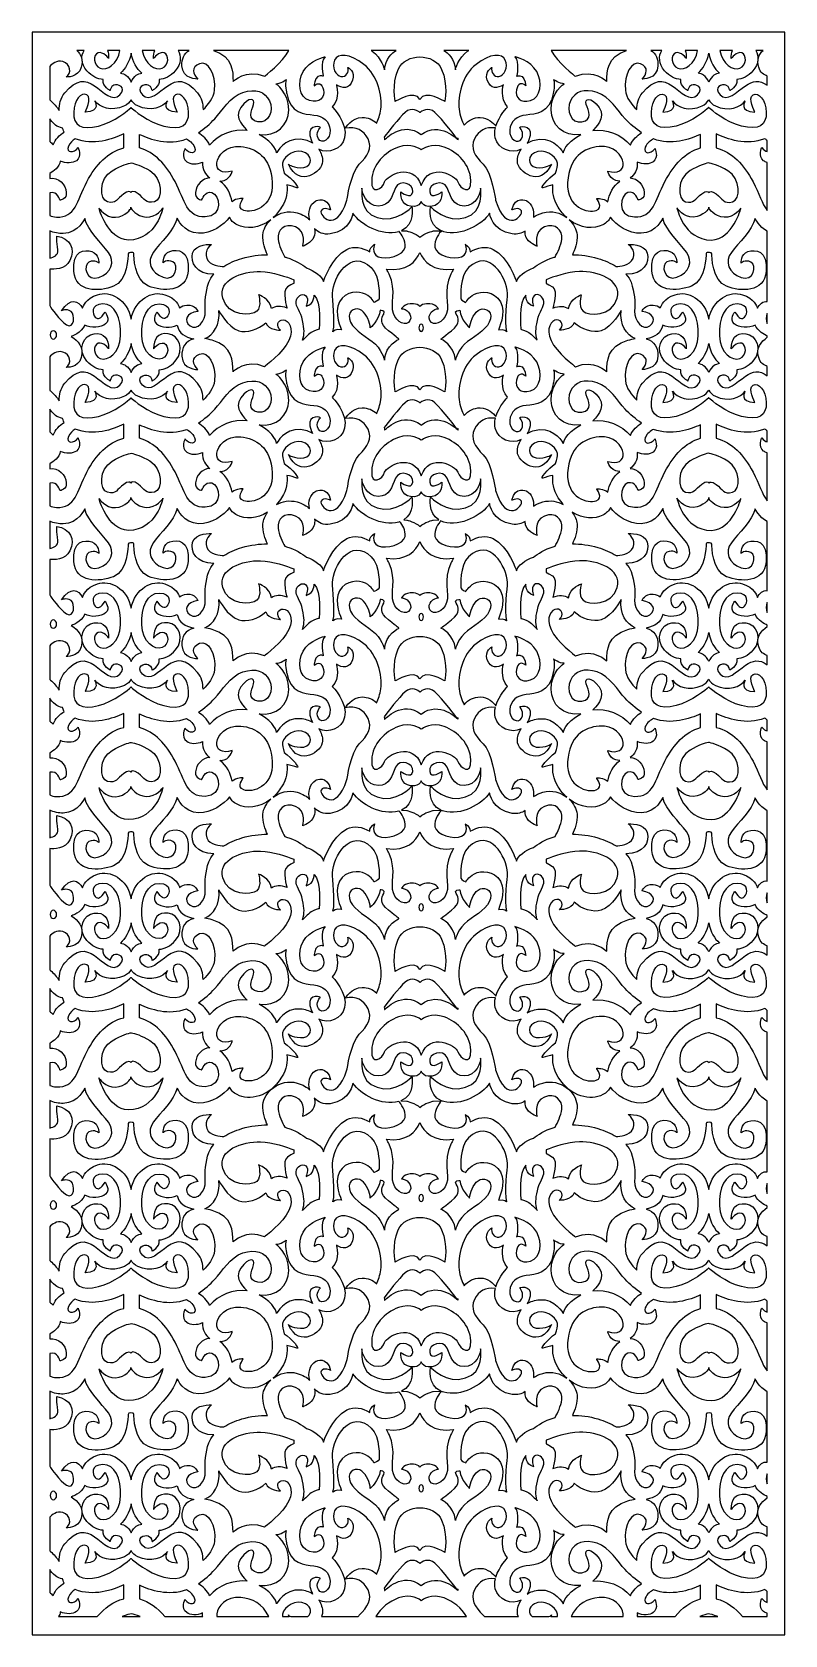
# Model space of a CAD drawing. Header units: centimetres. Extents: x 22.81 to 27, y 0.08 to 9.
import ezdxf

# ---------------------------------------------------------------- set-up
doc = ezdxf.new("R2010")
doc.units = ezdxf.units.CM
doc.header["$MEASUREMENT"] = 0
doc.layers.add('layer 1', color=7, linetype='Continuous')

msp = doc.modelspace()

# ---------------------------------------------------------------- linework, layer by layer
at = {"layer": 'layer 1', "color": 250}
for points, knots in [([(26.99976, 0.08294), (26.99976, 0.08294), (22.81369, 0.08294), (22.81369, 0.08294), (22.81369, 0.08294), (22.81369, 0.08294), (22.81369, 9.00077), (22.81369, 9.00077), (22.81369, 9.00077), (22.81369, 9.00077), (26.99976, 9.00077), (26.99976, 9.00077), (26.99976, 9.00077), (26.99976, 9.00077), (26.99976, 0.08294), (26.99976, 0.08294)], [0, 0, 0, 0, 0.2, 0.2, 0.2, 0.2, 0.4, 0.4, 0.4, 0.4, 0.6, 0.6, 0.6, 0.6, 1, 1, 1, 1]), ([(22.91161, 8.62291), (22.91161, 8.62291), (22.91161, 8.80951), (22.91161, 8.80951), (22.91161, 8.80951), (22.92393, 8.82308), (22.95048, 8.84573), (22.98427, 8.83622), (22.98427, 8.83622), (23.03139, 8.82294), (23.03351, 8.77171), (23.00249, 8.75083), (23.00249, 8.75083), (23.00249, 8.75083), (23.06994, 8.7461), (23.08707, 8.80491), (23.08707, 8.80491), (23.0993, 8.8469), (23.08523, 8.87633), (23.06228, 8.89885), (23.06228, 8.89885), (23.06228, 8.89885), (23.10258, 8.89885), (23.10258, 8.89885), (23.10258, 8.89885), (23.08519, 8.86789), (23.0851, 8.82387), (23.11867, 8.78581), (23.11867, 8.78581), (23.14701, 8.75369), (23.17817, 8.7393), (23.20863, 8.73742), (23.20863, 8.73742), (23.20839, 8.73634), (23.2082, 8.73527), (23.20809, 8.73416), (23.20809, 8.73416), (23.20444, 8.6964), (23.24826, 8.67486), (23.24826, 8.67486), (23.24826, 8.67486), (23.24826, 8.67486), (23.24949, 8.69749), (23.26896, 8.70611), (23.26896, 8.70611), (23.28845, 8.71475), (23.34323, 8.69533), (23.30183, 8.65219), (23.30183, 8.65219), (23.26046, 8.60906), (23.2119, 8.66633), (23.16054, 8.70187), (23.16054, 8.70187), (23.10919, 8.7374), (23.06264, 8.74168), (22.99523, 8.66206), (22.99523, 8.66206), (22.97134, 8.63384), (22.96398, 8.59814), (22.9644, 8.5638), (22.9644, 8.5638), (22.95152, 8.58417), (22.93547, 8.604), (22.91586, 8.61932), (22.91586, 8.61932), (22.91438, 8.62048), (22.91296, 8.62168), (22.91161, 8.62291)], [0, 0, 0, 0, 0.0555556, 0.0555556, 0.0555556, 0.0555556, 0.1111111, 0.1111111, 0.1111111, 0.1111111, 0.1666667, 0.1666667, 0.1666667, 0.1666667, 0.2222222, 0.2222222, 0.2222222, 0.2222222, 0.2777778, 0.2777778, 0.2777778, 0.2777778, 0.3333333, 0.3333333, 0.3333333, 0.3333333, 0.3888889, 0.3888889, 0.3888889, 0.3888889, 0.4444444, 0.4444444, 0.4444444, 0.4444444, 0.5, 0.5, 0.5, 0.5, 0.5555556, 0.5555556, 0.5555556, 0.5555556, 0.6111111, 0.6111111, 0.6111111, 0.6111111, 0.6666667, 0.6666667, 0.6666667, 0.6666667, 0.7222222, 0.7222222, 0.7222222, 0.7222222, 0.7777778, 0.7777778, 0.7777778, 0.7777778, 0.8333333, 0.8333333, 0.8333333, 0.8333333, 0.8888889, 0.8888889, 0.8888889, 0.8888889, 1, 1, 1, 1]), ([(23.23279, 8.89885), (23.23279, 8.89885), (23.30249, 8.89885), (23.30249, 8.89885), (23.30249, 8.89885), (23.28841, 8.8206), (23.22954, 8.78543), (23.19271, 8.79994), (23.19271, 8.79994), (23.15171, 8.81609), (23.15285, 8.87459), (23.18131, 8.88469), (23.18131, 8.88469), (23.20979, 8.89477), (23.23939, 8.8534), (23.23939, 8.8534), (23.23939, 8.8534), (23.23974, 8.87085), (23.2376, 8.88618), (23.23279, 8.89885)], [0, 0, 0, 0, 0.1666667, 0.1666667, 0.1666667, 0.1666667, 0.3333333, 0.3333333, 0.3333333, 0.3333333, 0.5, 0.5, 0.5, 0.5, 0.6666667, 0.6666667, 0.6666667, 0.6666667, 1, 1, 1, 1]), ([(23.36442, 8.88415), (23.37443, 8.83313), (23.39636, 8.79572), (23.42407, 8.7721), (23.42407, 8.7721), (23.41269, 8.76991), (23.40194, 8.76597), (23.39292, 8.76004), (23.39292, 8.76004), (23.38142, 8.75247), (23.37146, 8.73902), (23.36442, 8.72277), (23.36442, 8.72277), (23.35741, 8.73902), (23.3474, 8.75247), (23.33593, 8.76004), (23.33593, 8.76004), (23.32692, 8.76597), (23.31618, 8.76991), (23.30478, 8.7721), (23.30478, 8.7721), (23.33249, 8.79572), (23.35441, 8.83313), (23.36442, 8.88415)], [0, 0, 0, 0, 0.1428571, 0.1428571, 0.1428571, 0.1428571, 0.2857143, 0.2857143, 0.2857143, 0.2857143, 0.4285714, 0.4285714, 0.4285714, 0.4285714, 0.5714286, 0.5714286, 0.5714286, 0.5714286, 0.7142857, 0.7142857, 0.7142857, 0.7142857, 1, 1, 1, 1]), ([(23.62629, 8.89885), (23.62629, 8.89885), (23.68727, 8.89885), (23.68727, 8.89885), (23.68727, 8.89885), (23.65867, 8.88198), (23.64532, 8.85095), (23.64694, 8.81274), (23.64694, 8.81274), (23.65015, 8.7374), (23.73522, 8.73881), (23.73522, 8.73881), (23.73522, 8.73881), (23.70793, 8.76726), (23.69669, 8.80422), (23.74485, 8.82413), (23.74485, 8.82413), (23.79298, 8.84402), (23.83792, 8.76441), (23.82829, 8.67769), (23.82829, 8.67769), (23.82353, 8.63471), (23.79353, 8.59662), (23.76445, 8.56912), (23.76445, 8.56912), (23.76408, 8.60179), (23.75627, 8.63529), (23.7336, 8.66206), (23.7336, 8.66206), (23.6662, 8.74168), (23.61965, 8.7374), (23.5683, 8.70187), (23.5683, 8.70187), (23.51694, 8.66633), (23.4684, 8.60906), (23.42701, 8.65219), (23.42701, 8.65219), (23.38563, 8.69533), (23.44041, 8.71475), (23.45988, 8.70611), (23.45988, 8.70611), (23.47937, 8.69749), (23.48058, 8.67486), (23.48058, 8.67486), (23.48058, 8.67486), (23.48058, 8.67486), (23.52438, 8.6964), (23.52075, 8.73416), (23.52075, 8.73416), (23.52064, 8.73527), (23.52045, 8.73634), (23.52023, 8.73742), (23.52023, 8.73742), (23.55068, 8.7393), (23.58183, 8.75369), (23.61017, 8.78581), (23.61017, 8.78581), (23.64375, 8.82387), (23.64367, 8.86789), (23.62629, 8.89885)], [0, 0, 0, 0, 0.0625, 0.0625, 0.0625, 0.0625, 0.125, 0.125, 0.125, 0.125, 0.1875, 0.1875, 0.1875, 0.1875, 0.25, 0.25, 0.25, 0.25, 0.3125, 0.3125, 0.3125, 0.3125, 0.375, 0.375, 0.375, 0.375, 0.4375, 0.4375, 0.4375, 0.4375, 0.5, 0.5, 0.5, 0.5, 0.5625, 0.5625, 0.5625, 0.5625, 0.625, 0.625, 0.625, 0.625, 0.6875, 0.6875, 0.6875, 0.6875, 0.75, 0.75, 0.75, 0.75, 0.8125, 0.8125, 0.8125, 0.8125, 0.875, 0.875, 0.875, 0.875, 1, 1, 1, 1]), ([(23.42638, 8.89885), (23.42638, 8.89885), (23.49607, 8.89885), (23.49607, 8.89885), (23.49607, 8.89885), (23.49125, 8.88618), (23.4891, 8.87085), (23.48944, 8.8534), (23.48944, 8.8534), (23.48944, 8.8534), (23.51906, 8.89477), (23.54754, 8.88469), (23.54754, 8.88469), (23.57601, 8.87459), (23.57714, 8.81609), (23.53615, 8.79994), (23.53615, 8.79994), (23.49931, 8.78543), (23.44045, 8.8206), (23.42638, 8.89885)], [0, 0, 0, 0, 0.1666667, 0.1666667, 0.1666667, 0.1666667, 0.3333333, 0.3333333, 0.3333333, 0.3333333, 0.5, 0.5, 0.5, 0.5, 0.6666667, 0.6666667, 0.6666667, 0.6666667, 1, 1, 1, 1]), ([(23.82262, 8.89885), (23.82262, 8.89885), (24.24097, 8.89885), (24.24097, 8.89885), (24.24097, 8.89885), (24.20898, 8.8328), (24.10594, 8.75447), (24.10594, 8.75447), (24.10594, 8.75447), (24.00484, 8.79854), (23.93101, 8.72603), (23.93101, 8.72603), (23.93101, 8.72603), (23.93101, 8.78425), (23.92987, 8.86333), (23.82262, 8.89885)], [0, 0, 0, 0, 0.2, 0.2, 0.2, 0.2, 0.4, 0.4, 0.4, 0.4, 0.6, 0.6, 0.6, 0.6, 1, 1, 1, 1]), ([(24.35744, 7.95626), (24.3422, 7.97197), (24.31968, 7.98582), (24.28742, 7.99493), (24.28742, 7.99493), (24.23708, 8.00916), (24.18951, 7.99503), (24.15451, 7.96843), (24.15451, 7.96843), (24.17125, 7.98387), (24.18706, 8.00282), (24.20129, 8.02564), (24.20129, 8.02564), (24.22976, 8.07129), (24.23466, 8.11327), (24.23095, 8.14986), (24.23095, 8.14986), (24.24817, 8.14593), (24.27308, 8.13983), (24.28651, 8.13455), (24.28651, 8.13455), (24.30668, 8.12659), (24.26077, 8.18543), (24.21631, 8.21583), (24.21631, 8.21583), (24.20938, 8.23893), (24.20337, 8.2578), (24.20614, 8.27151), (24.20614, 8.27151), (24.21468, 8.31357), (24.28285, 8.3567), (24.33399, 8.32866), (24.33399, 8.32866), (24.38511, 8.30062), (24.36077, 8.24132), (24.30598, 8.24563), (24.30598, 8.24563), (24.2512, 8.24995), (24.23904, 8.26612), (24.23904, 8.26612), (24.23904, 8.26612), (24.29989, 8.12916), (24.42894, 8.22513), (24.42894, 8.28014), (24.42894, 8.28014), (24.42894, 8.30323), (24.42236, 8.32766), (24.40831, 8.34871), (24.40831, 8.34871), (24.46114, 8.32001), (24.53639, 8.35057), (24.55155, 8.41248), (24.55155, 8.41248), (24.57149, 8.49403), (24.48278, 8.58418), (24.48278, 8.58418), (24.48278, 8.58418), (24.52873, 8.63011), (24.50634, 8.70735), (24.50634, 8.70735), (24.50634, 8.70735), (24.53815, 8.68647), (24.5782, 8.68125), (24.59587, 8.73238), (24.59587, 8.73238), (24.61355, 8.78353), (24.56996, 8.8044), (24.56996, 8.8044), (24.56996, 8.8044), (24.5782, 8.77831), (24.55936, 8.74908), (24.53109, 8.75325), (24.53109, 8.75325), (24.5028, 8.75742), (24.47807, 8.80544), (24.49574, 8.84511), (24.49574, 8.84511), (24.51341, 8.88474), (24.58057, 8.88162), (24.65833, 8.8211), (24.65833, 8.8211), (24.73608, 8.76057), (24.76234, 8.64499), (24.75271, 8.57108), (24.75271, 8.57108), (24.74877, 8.54074), (24.73942, 8.51399), (24.72975, 8.49299), (24.72975, 8.49299), (24.7079, 8.51485), (24.68044, 8.52541), (24.64998, 8.52541), (24.64998, 8.52541), (24.59108, 8.52541), (24.55515, 8.46577), (24.55515, 8.46577), (24.55515, 8.46577), (24.61649, 8.4773), (24.65552, 8.45588), (24.68155, 8.40649), (24.68155, 8.40649), (24.70757, 8.3571), (24.67969, 8.30934), (24.63322, 8.26487), (24.63322, 8.26487), (24.58675, 8.22041), (24.56445, 8.06564), (24.56445, 8.06564), (24.56445, 8.06564), (24.50311, 7.87299), (24.40831, 7.98167), (24.42132, 8.00637), (24.42132, 8.00637), (24.43434, 8.03105), (24.47335, 8.01131), (24.47335, 8.01131), (24.47335, 8.01131), (24.45664, 8.09362), (24.39157, 8.06235), (24.39157, 8.06235), (24.39157, 8.06235), (24.35631, 8.04101), (24.34655, 7.9964), (24.35744, 7.95626)], [0, 0, 0, 0, 0.03125, 0.03125, 0.03125, 0.03125, 0.0625, 0.0625, 0.0625, 0.0625, 0.09375, 0.09375, 0.09375, 0.09375, 0.125, 0.125, 0.125, 0.125, 0.15625, 0.15625, 0.15625, 0.15625, 0.1875, 0.1875, 0.1875, 0.1875, 0.21875, 0.21875, 0.21875, 0.21875, 0.25, 0.25, 0.25, 0.25, 0.28125, 0.28125, 0.28125, 0.28125, 0.3125, 0.3125, 0.3125, 0.3125, 0.34375, 0.34375, 0.34375, 0.34375, 0.375, 0.375, 0.375, 0.375, 0.40625, 0.40625, 0.40625, 0.40625, 0.4375, 0.4375, 0.4375, 0.4375, 0.46875, 0.46875, 0.46875, 0.46875, 0.5, 0.5, 0.5, 0.5, 0.53125, 0.53125, 0.53125, 0.53125, 0.5625, 0.5625, 0.5625, 0.5625, 0.59375, 0.59375, 0.59375, 0.59375, 0.625, 0.625, 0.625, 0.625, 0.65625, 0.65625, 0.65625, 0.65625, 0.6875, 0.6875, 0.6875, 0.6875, 0.71875, 0.71875, 0.71875, 0.71875, 0.75, 0.75, 0.75, 0.75, 0.78125, 0.78125, 0.78125, 0.78125, 0.8125, 0.8125, 0.8125, 0.8125, 0.84375, 0.84375, 0.84375, 0.84375, 0.875, 0.875, 0.875, 0.875, 0.90625, 0.90625, 0.90625, 0.90625, 0.9375, 0.9375, 0.9375, 0.9375, 1, 1, 1, 1]), ([(24.4327, 8.75479), (24.4327, 8.75479), (24.41507, 8.83584), (24.44262, 8.86318), (24.44262, 8.86318), (24.44262, 8.86318), (24.35554, 8.84364), (24.32139, 8.78115), (24.32139, 8.78115), (24.28721, 8.71866), (24.29823, 8.6386), (24.35554, 8.62003), (24.35554, 8.62003), (24.41286, 8.6015), (24.44262, 8.64055), (24.43381, 8.67863), (24.43381, 8.67863), (24.42498, 8.71672), (24.40735, 8.72158), (24.382, 8.70206), (24.382, 8.70206), (24.382, 8.70206), (24.38531, 8.74307), (24.40294, 8.75284), (24.40294, 8.75284), (24.42058, 8.7626), (24.4327, 8.75479), (24.4327, 8.75479)], [0, 0, 0, 0, 0.125, 0.125, 0.125, 0.125, 0.25, 0.25, 0.25, 0.25, 0.375, 0.375, 0.375, 0.375, 0.5, 0.5, 0.5, 0.5, 0.625, 0.625, 0.625, 0.625, 0.75, 0.75, 0.75, 0.75, 1, 1, 1, 1]), ([(24.69884, 8.89885), (24.69884, 8.89885), (24.83758, 8.89885), (24.83758, 8.89885), (24.83758, 8.89885), (24.81546, 8.88425), (24.77806, 8.85104), (24.77358, 8.79143), (24.77358, 8.79143), (24.77358, 8.79143), (24.75774, 8.85657), (24.70544, 8.89415), (24.70544, 8.89415), (24.70325, 8.89572), (24.70105, 8.89729), (24.69884, 8.89885)], [0, 0, 0, 0, 0.2, 0.2, 0.2, 0.2, 0.4, 0.4, 0.4, 0.4, 0.6, 0.6, 0.6, 0.6, 1, 1, 1, 1]), ([(24.84996, 8.79326), (24.81266, 8.70628), (24.83269, 8.61445), (24.83269, 8.61445), (24.83269, 8.61445), (24.83269, 8.61445), (24.94228, 8.68321), (24.97044, 8.62562), (24.97044, 8.62562), (24.99859, 8.68321), (25.10818, 8.61445), (25.10818, 8.61445), (25.10818, 8.61445), (25.10818, 8.61445), (25.1282, 8.70628), (25.0909, 8.79326), (25.0909, 8.79326), (25.05118, 8.88587), (24.88953, 8.8855), (24.84996, 8.79326)], [0, 0, 0, 0, 0.1666667, 0.1666667, 0.1666667, 0.1666667, 0.3333333, 0.3333333, 0.3333333, 0.3333333, 0.5, 0.5, 0.5, 0.5, 0.6666667, 0.6666667, 0.6666667, 0.6666667, 1, 1, 1, 1]), ([(25.10328, 8.89885), (25.10328, 8.89885), (25.24202, 8.89885), (25.24202, 8.89885), (25.24202, 8.89885), (25.2398, 8.89729), (25.2376, 8.89572), (25.23541, 8.89415), (25.23541, 8.89415), (25.1831, 8.85657), (25.16728, 8.79143), (25.16728, 8.79143), (25.16728, 8.79143), (25.1628, 8.85104), (25.1254, 8.88425), (25.10328, 8.89885)], [0, 0, 0, 0, 0.2, 0.2, 0.2, 0.2, 0.4, 0.4, 0.4, 0.4, 0.6, 0.6, 0.6, 0.6, 1, 1, 1, 1]), ([(25.39252, 8.47673), (25.37894, 8.49395), (25.3483, 8.52541), (25.30552, 8.52541), (25.30552, 8.52541), (25.27045, 8.52541), (25.23939, 8.51141), (25.21628, 8.48235), (25.21628, 8.48235), (25.20495, 8.50459), (25.1928, 8.53534), (25.18815, 8.57108), (25.18815, 8.57108), (25.17851, 8.64499), (25.20478, 8.76057), (25.28255, 8.8211), (25.28255, 8.8211), (25.3603, 8.88162), (25.42746, 8.88474), (25.44514, 8.84511), (25.44514, 8.84511), (25.4628, 8.80544), (25.43806, 8.75742), (25.40978, 8.75325), (25.40978, 8.75325), (25.3815, 8.74908), (25.36265, 8.77831), (25.3709, 8.8044), (25.3709, 8.8044), (25.3709, 8.8044), (25.32731, 8.78353), (25.345, 8.73238), (25.345, 8.73238), (25.36265, 8.68125), (25.40271, 8.68647), (25.43451, 8.70735), (25.43451, 8.70735), (25.43451, 8.70735), (25.41214, 8.63011), (25.45809, 8.58418), (25.45809, 8.58418), (25.45809, 8.58418), (25.40985, 8.53515), (25.39252, 8.47673)], [0, 0, 0, 0, 0.0833333, 0.0833333, 0.0833333, 0.0833333, 0.1666667, 0.1666667, 0.1666667, 0.1666667, 0.25, 0.25, 0.25, 0.25, 0.3333333, 0.3333333, 0.3333333, 0.3333333, 0.4166667, 0.4166667, 0.4166667, 0.4166667, 0.5, 0.5, 0.5, 0.5, 0.5833333, 0.5833333, 0.5833333, 0.5833333, 0.6666667, 0.6666667, 0.6666667, 0.6666667, 0.75, 0.75, 0.75, 0.75, 0.8333333, 0.8333333, 0.8333333, 0.8333333, 1, 1, 1, 1]), ([(25.50816, 8.75479), (25.50816, 8.75479), (25.52579, 8.83584), (25.49823, 8.86318), (25.49823, 8.86318), (25.49823, 8.86318), (25.58531, 8.84364), (25.61948, 8.78115), (25.61948, 8.78115), (25.65367, 8.71866), (25.64263, 8.6386), (25.58531, 8.62003), (25.58531, 8.62003), (25.528, 8.6015), (25.49823, 8.64055), (25.50705, 8.67863), (25.50705, 8.67863), (25.51588, 8.71672), (25.53352, 8.72158), (25.55888, 8.70206), (25.55888, 8.70206), (25.55888, 8.70206), (25.55555, 8.74307), (25.53793, 8.75284), (25.53793, 8.75284), (25.52029, 8.7626), (25.50816, 8.75479), (25.50816, 8.75479)], [0, 0, 0, 0, 0.125, 0.125, 0.125, 0.125, 0.25, 0.25, 0.25, 0.25, 0.375, 0.375, 0.375, 0.375, 0.5, 0.5, 0.5, 0.5, 0.625, 0.625, 0.625, 0.625, 0.75, 0.75, 0.75, 0.75, 1, 1, 1, 1]), ([(25.69989, 8.89885), (25.69989, 8.89885), (26.11825, 8.89885), (26.11825, 8.89885), (26.11825, 8.89885), (26.01099, 8.86333), (26.00985, 8.78425), (26.00985, 8.72603), (26.00985, 8.72603), (26.00985, 8.72603), (25.93603, 8.79854), (25.83491, 8.75447), (25.83491, 8.75447), (25.83491, 8.75447), (25.73187, 8.8328), (25.69989, 8.89885)], [0, 0, 0, 0, 0.2, 0.2, 0.2, 0.2, 0.4, 0.4, 0.4, 0.4, 0.6, 0.6, 0.6, 0.6, 1, 1, 1, 1]), ([(26.2536, 8.89885), (26.2536, 8.89885), (26.31457, 8.89885), (26.31457, 8.89885), (26.31457, 8.89885), (26.29719, 8.86789), (26.29712, 8.82387), (26.33068, 8.78581), (26.33068, 8.78581), (26.35902, 8.75369), (26.39016, 8.7393), (26.42064, 8.73742), (26.42064, 8.73742), (26.4204, 8.73634), (26.42021, 8.73527), (26.42011, 8.73416), (26.42011, 8.73416), (26.41645, 8.6964), (26.46028, 8.67486), (26.46028, 8.67486), (26.46028, 8.67486), (26.46028, 8.67486), (26.4615, 8.69749), (26.48098, 8.70611), (26.48098, 8.70611), (26.50045, 8.71475), (26.55524, 8.69533), (26.51385, 8.65219), (26.51385, 8.65219), (26.47245, 8.60906), (26.42391, 8.66633), (26.37255, 8.70187), (26.37255, 8.70187), (26.3212, 8.7374), (26.27466, 8.74168), (26.20725, 8.66206), (26.20725, 8.66206), (26.1846, 8.63529), (26.17679, 8.60179), (26.17639, 8.56912), (26.17639, 8.56912), (26.14734, 8.59662), (26.11734, 8.63471), (26.11257, 8.67769), (26.11257, 8.67769), (26.10293, 8.76441), (26.14787, 8.84402), (26.19602, 8.82413), (26.19602, 8.82413), (26.24417, 8.80422), (26.23292, 8.76726), (26.20565, 8.73881), (26.20565, 8.73881), (26.20565, 8.73881), (26.2907, 8.7374), (26.29391, 8.81274), (26.29391, 8.81274), (26.29554, 8.85095), (26.28219, 8.88198), (26.2536, 8.89885)], [0, 0, 0, 0, 0.0625, 0.0625, 0.0625, 0.0625, 0.125, 0.125, 0.125, 0.125, 0.1875, 0.1875, 0.1875, 0.1875, 0.25, 0.25, 0.25, 0.25, 0.3125, 0.3125, 0.3125, 0.3125, 0.375, 0.375, 0.375, 0.375, 0.4375, 0.4375, 0.4375, 0.4375, 0.5, 0.5, 0.5, 0.5, 0.5625, 0.5625, 0.5625, 0.5625, 0.625, 0.625, 0.625, 0.625, 0.6875, 0.6875, 0.6875, 0.6875, 0.75, 0.75, 0.75, 0.75, 0.8125, 0.8125, 0.8125, 0.8125, 0.875, 0.875, 0.875, 0.875, 1, 1, 1, 1]), ([(26.44479, 8.89885), (26.44479, 8.89885), (26.51449, 8.89885), (26.51449, 8.89885), (26.51449, 8.89885), (26.50042, 8.8206), (26.44155, 8.78543), (26.40471, 8.79994), (26.40471, 8.79994), (26.36372, 8.81609), (26.36485, 8.87459), (26.39333, 8.88469), (26.39333, 8.88469), (26.4218, 8.89477), (26.45141, 8.8534), (26.45141, 8.8534), (26.45141, 8.8534), (26.45176, 8.87085), (26.4496, 8.88618), (26.44479, 8.89885)], [0, 0, 0, 0, 0.1666667, 0.1666667, 0.1666667, 0.1666667, 0.3333333, 0.3333333, 0.3333333, 0.3333333, 0.5, 0.5, 0.5, 0.5, 0.6666667, 0.6666667, 0.6666667, 0.6666667, 1, 1, 1, 1]), ([(26.57644, 8.88415), (26.56643, 8.83313), (26.54451, 8.79572), (26.5168, 8.7721), (26.5168, 8.7721), (26.52819, 8.76991), (26.53892, 8.76597), (26.54794, 8.76004), (26.54794, 8.76004), (26.55943, 8.75247), (26.56941, 8.73902), (26.57644, 8.72277), (26.57644, 8.72277), (26.58347, 8.73902), (26.59344, 8.75247), (26.60494, 8.76004), (26.60494, 8.76004), (26.61395, 8.76597), (26.62468, 8.76991), (26.63607, 8.7721), (26.63607, 8.7721), (26.60837, 8.79572), (26.58646, 8.83313), (26.57644, 8.88415)], [0, 0, 0, 0, 0.1428571, 0.1428571, 0.1428571, 0.1428571, 0.2857143, 0.2857143, 0.2857143, 0.2857143, 0.4285714, 0.4285714, 0.4285714, 0.4285714, 0.5714286, 0.5714286, 0.5714286, 0.5714286, 0.7142857, 0.7142857, 0.7142857, 0.7142857, 1, 1, 1, 1]), ([(26.83828, 8.89885), (26.83828, 8.89885), (26.87859, 8.89885), (26.87859, 8.89885), (26.87859, 8.89885), (26.85563, 8.87633), (26.84156, 8.84691), (26.8538, 8.80491), (26.8538, 8.80491), (26.86227, 8.77585), (26.88301, 8.7623), (26.90184, 8.75603), (26.90184, 8.75603), (26.90184, 8.75603), (26.90184, 8.7045), (26.90184, 8.7045), (26.90184, 8.7045), (26.85641, 8.73799), (26.81978, 8.72918), (26.78032, 8.70187), (26.78032, 8.70187), (26.72896, 8.66633), (26.68041, 8.60906), (26.63903, 8.65219), (26.63903, 8.65219), (26.59763, 8.69533), (26.65243, 8.71475), (26.6719, 8.70611), (26.6719, 8.70611), (26.69137, 8.69749), (26.69259, 8.67486), (26.69259, 8.67486), (26.69259, 8.67486), (26.69259, 8.67486), (26.73642, 8.6964), (26.73277, 8.73416), (26.73277, 8.73416), (26.73266, 8.73527), (26.73248, 8.73634), (26.73224, 8.73742), (26.73224, 8.73742), (26.76269, 8.7393), (26.79386, 8.75369), (26.82219, 8.78581), (26.82219, 8.78581), (26.85575, 8.82387), (26.85567, 8.86789), (26.83828, 8.89885)], [0, 0, 0, 0, 0.0769231, 0.0769231, 0.0769231, 0.0769231, 0.1538462, 0.1538462, 0.1538462, 0.1538462, 0.2307692, 0.2307692, 0.2307692, 0.2307692, 0.3076923, 0.3076923, 0.3076923, 0.3076923, 0.3846154, 0.3846154, 0.3846154, 0.3846154, 0.4615385, 0.4615385, 0.4615385, 0.4615385, 0.5384615, 0.5384615, 0.5384615, 0.5384615, 0.6153846, 0.6153846, 0.6153846, 0.6153846, 0.6923077, 0.6923077, 0.6923077, 0.6923077, 0.7692308, 0.7692308, 0.7692308, 0.7692308, 0.8461538, 0.8461538, 0.8461538, 0.8461538, 1, 1, 1, 1]), ([(26.63837, 8.89885), (26.63837, 8.89885), (26.70807, 8.89885), (26.70807, 8.89885), (26.70807, 8.89885), (26.70326, 8.88618), (26.70112, 8.87085), (26.70147, 8.8534), (26.70147, 8.8534), (26.70147, 8.8534), (26.73107, 8.89477), (26.75955, 8.88469), (26.75955, 8.88469), (26.78802, 8.87459), (26.78916, 8.81609), (26.74815, 8.79994), (26.74815, 8.79994), (26.71132, 8.78543), (26.65244, 8.8206), (26.63837, 8.89885)], [0, 0, 0, 0, 0.1666667, 0.1666667, 0.1666667, 0.1666667, 0.3333333, 0.3333333, 0.3333333, 0.3333333, 0.5, 0.5, 0.5, 0.5, 0.6666667, 0.6666667, 0.6666667, 0.6666667, 1, 1, 1, 1]), ([(23.36442, 8.62427), (23.37205, 8.60986), (23.38405, 8.5976), (23.40145, 8.58965), (23.40145, 8.58965), (23.47449, 8.55621), (23.54023, 8.58209), (23.567, 8.61877), (23.567, 8.61877), (23.567, 8.61877), (23.52927, 8.55621), (23.62057, 8.55514), (23.62057, 8.55514), (23.62057, 8.55514), (23.57918, 8.63493), (23.61084, 8.6511), (23.61084, 8.6511), (23.64249, 8.66729), (23.68145, 8.62631), (23.68389, 8.55406), (23.68389, 8.55406), (23.68632, 8.4818), (23.64249, 8.45377), (23.54631, 8.4775), (23.54631, 8.4775), (23.45757, 8.49939), (23.3771, 8.56904), (23.36522, 8.57966), (23.36522, 8.57966), (23.36522, 8.57966), (23.36514, 8.58101), (23.36514, 8.58101), (23.36514, 8.58101), (23.36514, 8.58101), (23.36488, 8.58078), (23.36442, 8.58036), (23.36442, 8.58036), (23.36395, 8.58078), (23.36371, 8.58101), (23.36371, 8.58101), (23.36371, 8.58101), (23.36371, 8.58101), (23.36363, 8.57966), (23.36363, 8.57966), (23.36363, 8.57966), (23.35178, 8.56907), (23.27132, 8.4994), (23.18254, 8.4775), (23.18254, 8.4775), (23.08635, 8.45377), (23.04253, 8.4818), (23.04496, 8.55406), (23.04496, 8.55406), (23.04739, 8.62631), (23.08635, 8.66729), (23.11801, 8.6511), (23.11801, 8.6511), (23.14966, 8.63493), (23.10827, 8.55514), (23.10827, 8.55514), (23.10827, 8.55514), (23.19958, 8.55621), (23.16184, 8.61877), (23.16184, 8.61877), (23.16184, 8.61877), (23.18862, 8.58209), (23.25436, 8.55621), (23.3274, 8.58965), (23.3274, 8.58965), (23.3448, 8.5976), (23.3568, 8.60986), (23.36442, 8.62427)], [0, 0, 0, 0, 0.0526316, 0.0526316, 0.0526316, 0.0526316, 0.1052632, 0.1052632, 0.1052632, 0.1052632, 0.1578947, 0.1578947, 0.1578947, 0.1578947, 0.2105263, 0.2105263, 0.2105263, 0.2105263, 0.2631579, 0.2631579, 0.2631579, 0.2631579, 0.3157895, 0.3157895, 0.3157895, 0.3157895, 0.3684211, 0.3684211, 0.3684211, 0.3684211, 0.4210526, 0.4210526, 0.4210526, 0.4210526, 0.4736842, 0.4736842, 0.4736842, 0.4736842, 0.5263158, 0.5263158, 0.5263158, 0.5263158, 0.5789474, 0.5789474, 0.5789474, 0.5789474, 0.6315789, 0.6315789, 0.6315789, 0.6315789, 0.6842105, 0.6842105, 0.6842105, 0.6842105, 0.7368421, 0.7368421, 0.7368421, 0.7368421, 0.7894737, 0.7894737, 0.7894737, 0.7894737, 0.8421053, 0.8421053, 0.8421053, 0.8421053, 0.8947368, 0.8947368, 0.8947368, 0.8947368, 1, 1, 1, 1]), ([(23.80065, 8.37194), (23.84862, 8.43069), (23.93443, 8.46372), (24.00983, 8.45362), (24.00983, 8.45362), (24.00021, 8.46183), (23.93156, 8.52362), (23.97382, 8.58101), (23.97382, 8.58101), (24.01917, 8.64261), (24.05746, 8.63368), (24.04538, 8.59795), (24.04538, 8.59795), (24.03328, 8.56225), (24.00909, 8.51225), (24.06958, 8.50154), (24.06958, 8.50154), (24.13005, 8.49082), (24.15927, 8.56492), (24.13407, 8.61761), (24.13407, 8.61761), (24.10888, 8.67029), (24.05619, 8.68765), (23.98559, 8.66491), (23.98559, 8.66491), (23.91497, 8.64216), (23.87002, 8.56112), (23.8299, 8.51848), (23.8299, 8.51848), (23.80332, 8.49021), (23.77111, 8.46259), (23.73837, 8.44013), (23.73837, 8.44013), (23.76135, 8.42568), (23.78925, 8.40219), (23.80065, 8.37194)], [0, 0, 0, 0, 0.1, 0.1, 0.1, 0.1, 0.2, 0.2, 0.2, 0.2, 0.3, 0.3, 0.3, 0.3, 0.4, 0.4, 0.4, 0.4, 0.5, 0.5, 0.5, 0.5, 0.6, 0.6, 0.6, 0.6, 0.7, 0.7, 0.7, 0.7, 0.8, 0.8, 0.8, 0.8, 1, 1, 1, 1]), ([(24.37355, 8.38283), (24.37135, 8.38658), (24.36929, 8.39058), (24.36744, 8.39482), (24.36744, 8.39482), (24.32756, 8.48587), (24.40885, 8.47907), (24.41653, 8.46957), (24.41653, 8.46957), (24.41653, 8.46957), (24.38727, 8.44106), (24.40586, 8.40732), (24.40586, 8.40732), (24.42445, 8.37356), (24.47463, 8.4032), (24.47092, 8.45507), (24.47092, 8.45507), (24.4672, 8.50693), (24.43003, 8.53328), (24.37984, 8.53904), (24.37984, 8.53904), (24.32967, 8.5448), (24.24777, 8.54839), (24.22936, 8.65847), (24.22936, 8.65847), (24.22936, 8.65847), (24.21769, 8.71255), (24.22712, 8.73655), (24.22712, 8.73655), (24.22712, 8.73655), (24.19415, 8.71151), (24.16822, 8.7136), (24.16822, 8.7136), (24.16822, 8.7136), (24.24127, 8.66804), (24.24127, 8.56713), (24.24127, 8.56713), (24.24127, 8.48449), (24.17089, 8.4174), (24.07645, 8.43112), (24.07645, 8.43112), (24.16597, 8.38277), (24.17334, 8.32797), (24.17334, 8.32797), (24.17334, 8.32797), (24.17334, 8.32797), (24.21829, 8.41184), (24.30495, 8.40472), (24.30495, 8.40472), (24.33277, 8.40246), (24.3555, 8.39446), (24.37355, 8.38283)], [0, 0, 0, 0, 0.0714286, 0.0714286, 0.0714286, 0.0714286, 0.1428571, 0.1428571, 0.1428571, 0.1428571, 0.2142857, 0.2142857, 0.2142857, 0.2142857, 0.2857143, 0.2857143, 0.2857143, 0.2857143, 0.3571429, 0.3571429, 0.3571429, 0.3571429, 0.4285714, 0.4285714, 0.4285714, 0.4285714, 0.5, 0.5, 0.5, 0.5, 0.5714286, 0.5714286, 0.5714286, 0.5714286, 0.6428571, 0.6428571, 0.6428571, 0.6428571, 0.7142857, 0.7142857, 0.7142857, 0.7142857, 0.7857143, 0.7857143, 0.7857143, 0.7857143, 0.8571429, 0.8571429, 0.8571429, 0.8571429, 1, 1, 1, 1]), ([(25.56729, 8.38283), (25.56952, 8.38658), (25.57157, 8.39058), (25.57341, 8.39482), (25.57341, 8.39482), (25.61331, 8.48587), (25.532, 8.47907), (25.52433, 8.46957), (25.52433, 8.46957), (25.52433, 8.46957), (25.55358, 8.44106), (25.535, 8.40732), (25.535, 8.40732), (25.51641, 8.37356), (25.46622, 8.4032), (25.46994, 8.45507), (25.46994, 8.45507), (25.47365, 8.50693), (25.51084, 8.53328), (25.56102, 8.53904), (25.56102, 8.53904), (25.61121, 8.5448), (25.69309, 8.54839), (25.71149, 8.65847), (25.71149, 8.65847), (25.71149, 8.65847), (25.72316, 8.71255), (25.71375, 8.73655), (25.71375, 8.73655), (25.71375, 8.73655), (25.74672, 8.71151), (25.77265, 8.7136), (25.77265, 8.7136), (25.77265, 8.7136), (25.69959, 8.66804), (25.69959, 8.56713), (25.69959, 8.56713), (25.69959, 8.48449), (25.76997, 8.4174), (25.86441, 8.43112), (25.86441, 8.43112), (25.77487, 8.38277), (25.76751, 8.32797), (25.76751, 8.32797), (25.76751, 8.32797), (25.76751, 8.32797), (25.72257, 8.41184), (25.63592, 8.40472), (25.63592, 8.40472), (25.60809, 8.40246), (25.58535, 8.39446), (25.56729, 8.38283)], [0, 0, 0, 0, 0.0714286, 0.0714286, 0.0714286, 0.0714286, 0.1428571, 0.1428571, 0.1428571, 0.1428571, 0.2142857, 0.2142857, 0.2142857, 0.2142857, 0.2857143, 0.2857143, 0.2857143, 0.2857143, 0.3571429, 0.3571429, 0.3571429, 0.3571429, 0.4285714, 0.4285714, 0.4285714, 0.4285714, 0.5, 0.5, 0.5, 0.5, 0.5714286, 0.5714286, 0.5714286, 0.5714286, 0.6428571, 0.6428571, 0.6428571, 0.6428571, 0.7142857, 0.7142857, 0.7142857, 0.7142857, 0.7857143, 0.7857143, 0.7857143, 0.7857143, 0.8571429, 0.8571429, 0.8571429, 0.8571429, 1, 1, 1, 1]), ([(26.14021, 8.37194), (26.09223, 8.43069), (26.00644, 8.46372), (25.93104, 8.45362), (25.93104, 8.45362), (25.94066, 8.46183), (26.00929, 8.52362), (25.96706, 8.58101), (25.96706, 8.58101), (25.9217, 8.64261), (25.88338, 8.63368), (25.89548, 8.59795), (25.89548, 8.59795), (25.90759, 8.56225), (25.93177, 8.51225), (25.87128, 8.50154), (25.87128, 8.50154), (25.81081, 8.49082), (25.78159, 8.56492), (25.8068, 8.61761), (25.8068, 8.61761), (25.83198, 8.67029), (25.88467, 8.68765), (25.95529, 8.66491), (25.95529, 8.66491), (26.02589, 8.64216), (26.07084, 8.56112), (26.11095, 8.51848), (26.11095, 8.51848), (26.13755, 8.49021), (26.16976, 8.46259), (26.20249, 8.44013), (26.20249, 8.44013), (26.1795, 8.42568), (26.15161, 8.40219), (26.14021, 8.37194)], [0, 0, 0, 0, 0.1, 0.1, 0.1, 0.1, 0.2, 0.2, 0.2, 0.2, 0.3, 0.3, 0.3, 0.3, 0.4, 0.4, 0.4, 0.4, 0.5, 0.5, 0.5, 0.5, 0.6, 0.6, 0.6, 0.6, 0.7, 0.7, 0.7, 0.7, 0.8, 0.8, 0.8, 0.8, 1, 1, 1, 1]), ([(26.57644, 8.62427), (26.56881, 8.60986), (26.55681, 8.5976), (26.53941, 8.58965), (26.53941, 8.58965), (26.46638, 8.55621), (26.40062, 8.58209), (26.37384, 8.61877), (26.37384, 8.61877), (26.37384, 8.61877), (26.41159, 8.55621), (26.32028, 8.55514), (26.32028, 8.55514), (26.32028, 8.55514), (26.36168, 8.63493), (26.33001, 8.6511), (26.33001, 8.6511), (26.29838, 8.66729), (26.25941, 8.62631), (26.25698, 8.55406), (26.25698, 8.55406), (26.25453, 8.4818), (26.29838, 8.45377), (26.39454, 8.4775), (26.39454, 8.4775), (26.48329, 8.49939), (26.56375, 8.56904), (26.57564, 8.57966), (26.57564, 8.57966), (26.57564, 8.57966), (26.57573, 8.58101), (26.57573, 8.58101), (26.57573, 8.58101), (26.57573, 8.58101), (26.57598, 8.58078), (26.57644, 8.58036), (26.57644, 8.58036), (26.57691, 8.58078), (26.57716, 8.58101), (26.57716, 8.58101), (26.57716, 8.58101), (26.57716, 8.58101), (26.57722, 8.57966), (26.57722, 8.57966), (26.57722, 8.57966), (26.58907, 8.56907), (26.66955, 8.4994), (26.75833, 8.4775), (26.75833, 8.4775), (26.8545, 8.45377), (26.89833, 8.4818), (26.8959, 8.55406), (26.8959, 8.55406), (26.89346, 8.62631), (26.8545, 8.66729), (26.82285, 8.6511), (26.82285, 8.6511), (26.7912, 8.63493), (26.8326, 8.55514), (26.8326, 8.55514), (26.8326, 8.55514), (26.74128, 8.55621), (26.77904, 8.61877), (26.77904, 8.61877), (26.77904, 8.61877), (26.75225, 8.58209), (26.6865, 8.55621), (26.61346, 8.58965), (26.61346, 8.58965), (26.59607, 8.5976), (26.58407, 8.60986), (26.57644, 8.62427)], [0, 0, 0, 0, 0.0526316, 0.0526316, 0.0526316, 0.0526316, 0.1052632, 0.1052632, 0.1052632, 0.1052632, 0.1578947, 0.1578947, 0.1578947, 0.1578947, 0.2105263, 0.2105263, 0.2105263, 0.2105263, 0.2631579, 0.2631579, 0.2631579, 0.2631579, 0.3157895, 0.3157895, 0.3157895, 0.3157895, 0.3684211, 0.3684211, 0.3684211, 0.3684211, 0.4210526, 0.4210526, 0.4210526, 0.4210526, 0.4736842, 0.4736842, 0.4736842, 0.4736842, 0.5263158, 0.5263158, 0.5263158, 0.5263158, 0.5789474, 0.5789474, 0.5789474, 0.5789474, 0.6315789, 0.6315789, 0.6315789, 0.6315789, 0.6842105, 0.6842105, 0.6842105, 0.6842105, 0.7368421, 0.7368421, 0.7368421, 0.7368421, 0.7894737, 0.7894737, 0.7894737, 0.7894737, 0.8421053, 0.8421053, 0.8421053, 0.8421053, 0.8947368, 0.8947368, 0.8947368, 0.8947368, 1, 1, 1, 1]), ([(25.18321, 8.41001), (25.18253, 8.40728), (25.18192, 8.40453), (25.18134, 8.4017), (25.18134, 8.4017), (25.18134, 8.4017), (25.07979, 8.50895), (24.97663, 8.42997), (24.97663, 8.42997), (24.97663, 8.42997), (24.97662, 8.43059), (24.97662, 8.43059), (24.97662, 8.43059), (24.87335, 8.51002), (24.77416, 8.4017), (24.77416, 8.4017), (24.77416, 8.4017), (24.77317, 8.40644), (24.77209, 8.41101), (24.77091, 8.41547), (24.77091, 8.41547), (24.79153, 8.44292), (24.85313, 8.52354), (24.88752, 8.55402), (24.88752, 8.55402), (24.92525, 8.58743), (24.96299, 8.55925), (24.96986, 8.55355), (24.96986, 8.55355), (24.96986, 8.55355), (24.96989, 8.55259), (24.96989, 8.55259), (24.96989, 8.55259), (24.96989, 8.55259), (24.97008, 8.55277), (24.97044, 8.55308), (24.97044, 8.55308), (24.97079, 8.55277), (24.97098, 8.55259), (24.97098, 8.55259), (24.97098, 8.55259), (24.97098, 8.55259), (24.97099, 8.55355), (24.97099, 8.55355), (24.97099, 8.55355), (24.97787, 8.55925), (25.0156, 8.58744), (25.05335, 8.55402), (25.05335, 8.55402), (25.09506, 8.51704), (25.17691, 8.40616), (25.17691, 8.40616), (25.17691, 8.40616), (25.17691, 8.40616), (25.18321, 8.41001), (25.18321, 8.41001)], [0, 0, 0, 0, 0.0666667, 0.0666667, 0.0666667, 0.0666667, 0.1333333, 0.1333333, 0.1333333, 0.1333333, 0.2, 0.2, 0.2, 0.2, 0.2666667, 0.2666667, 0.2666667, 0.2666667, 0.3333333, 0.3333333, 0.3333333, 0.3333333, 0.4, 0.4, 0.4, 0.4, 0.4666667, 0.4666667, 0.4666667, 0.4666667, 0.5333333, 0.5333333, 0.5333333, 0.5333333, 0.6, 0.6, 0.6, 0.6, 0.6666667, 0.6666667, 0.6666667, 0.6666667, 0.7333333, 0.7333333, 0.7333333, 0.7333333, 0.8, 0.8, 0.8, 0.8, 0.8666667, 0.8666667, 0.8666667, 0.8666667, 1, 1, 1, 1]), ([(22.91161, 8.39122), (22.91161, 8.39122), (22.91161, 8.51872), (22.91161, 8.51872), (22.91161, 8.51872), (22.91734, 8.51111), (22.92934, 8.49606), (22.94334, 8.48365), (22.94334, 8.48365), (22.95307, 8.47503), (22.96906, 8.46982), (22.98273, 8.46678), (22.98273, 8.46678), (22.98701, 8.45432), (22.99061, 8.44602), (22.99158, 8.44387), (22.99158, 8.44387), (22.96832, 8.4287), (22.94113, 8.40467), (22.93114, 8.37404), (22.93114, 8.37404), (22.92419, 8.38102), (22.91736, 8.38678), (22.91161, 8.39122)], [0, 0, 0, 0, 0.1428571, 0.1428571, 0.1428571, 0.1428571, 0.2857143, 0.2857143, 0.2857143, 0.2857143, 0.4285714, 0.4285714, 0.4285714, 0.4285714, 0.5714286, 0.5714286, 0.5714286, 0.5714286, 0.7142857, 0.7142857, 0.7142857, 0.7142857, 1, 1, 1, 1]), ([(25.78634, 7.96844), (25.75133, 7.99503), (25.70377, 8.00916), (25.65344, 7.99493), (25.65344, 7.99493), (25.63192, 7.98885), (25.61473, 7.98066), (25.60115, 7.97122), (25.60115, 7.97122), (25.60618, 8.00702), (25.59484, 8.04363), (25.56391, 8.06235), (25.56391, 8.06235), (25.56391, 8.06235), (25.49887, 8.09362), (25.48213, 8.01131), (25.48213, 8.01131), (25.48213, 8.01131), (25.52116, 8.03105), (25.53417, 8.00637), (25.53417, 8.00637), (25.54719, 7.98167), (25.45239, 7.87299), (25.39105, 8.06564), (25.39105, 8.06564), (25.39105, 8.06564), (25.36874, 8.22041), (25.32228, 8.26487), (25.32228, 8.26487), (25.27579, 8.30934), (25.24792, 8.3571), (25.27394, 8.40649), (25.27394, 8.40649), (25.29847, 8.45307), (25.33458, 8.47474), (25.39004, 8.46741), (25.39004, 8.46741), (25.38583, 8.44941), (25.38486, 8.43072), (25.38933, 8.41248), (25.38933, 8.41248), (25.40446, 8.35057), (25.47973, 8.32001), (25.53254, 8.34871), (25.53254, 8.34871), (25.51851, 8.32766), (25.51193, 8.30323), (25.51193, 8.28014), (25.51193, 8.28014), (25.51193, 8.22513), (25.64097, 8.12916), (25.70184, 8.26612), (25.70184, 8.26612), (25.70184, 8.26612), (25.68966, 8.24995), (25.63489, 8.24563), (25.63489, 8.24563), (25.58009, 8.24132), (25.55574, 8.30062), (25.60688, 8.32866), (25.60688, 8.32866), (25.65802, 8.3567), (25.72619, 8.31357), (25.73471, 8.27151), (25.73471, 8.27151), (25.73748, 8.2578), (25.73148, 8.23893), (25.72455, 8.21583), (25.72455, 8.21583), (25.6801, 8.18543), (25.63418, 8.12659), (25.65435, 8.13455), (25.65435, 8.13455), (25.66778, 8.13983), (25.69269, 8.14593), (25.70991, 8.14986), (25.70991, 8.14986), (25.70622, 8.11327), (25.71111, 8.07129), (25.73957, 8.02564), (25.73957, 8.02564), (25.7538, 8.00283), (25.7696, 7.98388), (25.78634, 7.96844)], [0, 0, 0, 0, 0.0454545, 0.0454545, 0.0454545, 0.0454545, 0.0909091, 0.0909091, 0.0909091, 0.0909091, 0.1363636, 0.1363636, 0.1363636, 0.1363636, 0.1818182, 0.1818182, 0.1818182, 0.1818182, 0.2272727, 0.2272727, 0.2272727, 0.2272727, 0.2727273, 0.2727273, 0.2727273, 0.2727273, 0.3181818, 0.3181818, 0.3181818, 0.3181818, 0.3636364, 0.3636364, 0.3636364, 0.3636364, 0.4090909, 0.4090909, 0.4090909, 0.4090909, 0.4545455, 0.4545455, 0.4545455, 0.4545455, 0.5, 0.5, 0.5, 0.5, 0.5454545, 0.5454545, 0.5454545, 0.5454545, 0.5909091, 0.5909091, 0.5909091, 0.5909091, 0.6363636, 0.6363636, 0.6363636, 0.6363636, 0.6818182, 0.6818182, 0.6818182, 0.6818182, 0.7272727, 0.7272727, 0.7272727, 0.7272727, 0.7727273, 0.7727273, 0.7727273, 0.7727273, 0.8181818, 0.8181818, 0.8181818, 0.8181818, 0.8636364, 0.8636364, 0.8636364, 0.8636364, 0.9090909, 0.9090909, 0.9090909, 0.9090909, 1, 1, 1, 1]), ([(22.91161, 7.98015), (22.91161, 7.98015), (22.91161, 8.10581), (22.91161, 8.10581), (22.91161, 8.10581), (22.91213, 8.10599), (22.91265, 8.10616), (22.91317, 8.1063), (22.91317, 8.1063), (22.95488, 8.11767), (22.96935, 8.06508), (22.96935, 8.06508), (22.96935, 8.06508), (22.96935, 8.06508), (23.00866, 8.07024), (23.0041, 8.10757), (23.0041, 8.10757), (23.00033, 8.15259), (22.96158, 8.19345), (22.91161, 8.18693), (22.91161, 8.18693), (22.91161, 8.18693), (22.91161, 8.21448), (22.91161, 8.21448), (22.91161, 8.21448), (22.93392, 8.22586), (22.96633, 8.24821), (22.97065, 8.28338), (22.97065, 8.28338), (23.00144, 8.26876), (23.04056, 8.27036), (23.05979, 8.28505), (23.05979, 8.28505), (23.09175, 8.30945), (23.06971, 8.35827), (23.06971, 8.35827), (23.06971, 8.35827), (23.04545, 8.3241), (23.00027, 8.32898), (23.01571, 8.36608), (23.01571, 8.36608), (23.02384, 8.38564), (23.03994, 8.39898), (23.05335, 8.40718), (23.05335, 8.40718), (23.15383, 8.36723), (23.26283, 8.40485), (23.3235, 8.43381), (23.3235, 8.43381), (23.3235, 8.43381), (23.3235, 8.35646), (23.3235, 8.35646), (23.3235, 8.35646), (23.23448, 8.33362), (23.16933, 8.26503), (23.1186, 8.16743), (23.1186, 8.16743), (23.06242, 8.05939), (23.05439, 7.96698), (22.95008, 7.97124), (22.95008, 7.97124), (22.93446, 7.97188), (22.92178, 7.9751), (22.91161, 7.98015)], [0, 0, 0, 0, 0.0588235, 0.0588235, 0.0588235, 0.0588235, 0.1176471, 0.1176471, 0.1176471, 0.1176471, 0.1764706, 0.1764706, 0.1764706, 0.1764706, 0.2352941, 0.2352941, 0.2352941, 0.2352941, 0.2941176, 0.2941176, 0.2941176, 0.2941176, 0.3529412, 0.3529412, 0.3529412, 0.3529412, 0.4117647, 0.4117647, 0.4117647, 0.4117647, 0.4705882, 0.4705882, 0.4705882, 0.4705882, 0.5294118, 0.5294118, 0.5294118, 0.5294118, 0.5882353, 0.5882353, 0.5882353, 0.5882353, 0.6470588, 0.6470588, 0.6470588, 0.6470588, 0.7058824, 0.7058824, 0.7058824, 0.7058824, 0.7647059, 0.7647059, 0.7647059, 0.7647059, 0.8235294, 0.8235294, 0.8235294, 0.8235294, 0.8823529, 0.8823529, 0.8823529, 0.8823529, 1, 1, 1, 1]), ([(23.80181, 8.1889), (23.77727, 8.20584), (23.75901, 8.23514), (23.76209, 8.27747), (23.76209, 8.27747), (23.73134, 8.26303), (23.69242, 8.26466), (23.67328, 8.27928), (23.67328, 8.27928), (23.64131, 8.3037), (23.66335, 8.35252), (23.66335, 8.35252), (23.66335, 8.35252), (23.68761, 8.31835), (23.73279, 8.32321), (23.71736, 8.36033), (23.71736, 8.36033), (23.70757, 8.38387), (23.68626, 8.39838), (23.67197, 8.40584), (23.67197, 8.40584), (23.57505, 8.3691), (23.47083, 8.40333), (23.41009, 8.43157), (23.41009, 8.43157), (23.41009, 8.43157), (23.41009, 8.35596), (23.41009, 8.35596), (23.41009, 8.35596), (23.49575, 8.33152), (23.55895, 8.26393), (23.60843, 8.16875), (23.60843, 8.16875), (23.66459, 8.06069), (23.67262, 7.96828), (23.77695, 7.97255), (23.77695, 7.97255), (23.88125, 7.97682), (23.85558, 8.09623), (23.81386, 8.10761), (23.81386, 8.10761), (23.77213, 8.11897), (23.75768, 8.06637), (23.75768, 8.06637), (23.75768, 8.06637), (23.75768, 8.06637), (23.71836, 8.07155), (23.72292, 8.10888), (23.72292, 8.10888), (23.72634, 8.1497), (23.75856, 8.18715), (23.80181, 8.1889)], [0, 0, 0, 0, 0.0714286, 0.0714286, 0.0714286, 0.0714286, 0.1428571, 0.1428571, 0.1428571, 0.1428571, 0.2142857, 0.2142857, 0.2142857, 0.2142857, 0.2857143, 0.2857143, 0.2857143, 0.2857143, 0.3571429, 0.3571429, 0.3571429, 0.3571429, 0.4285714, 0.4285714, 0.4285714, 0.4285714, 0.5, 0.5, 0.5, 0.5, 0.5714286, 0.5714286, 0.5714286, 0.5714286, 0.6428571, 0.6428571, 0.6428571, 0.6428571, 0.7142857, 0.7142857, 0.7142857, 0.7142857, 0.7857143, 0.7857143, 0.7857143, 0.7857143, 0.8571429, 0.8571429, 0.8571429, 0.8571429, 1, 1, 1, 1]), ([(24.9775, 8.34549), (24.9775, 8.34549), (24.97798, 8.34549), (24.97798, 8.34549), (24.97798, 8.34549), (24.98328, 8.34957), (25.03451, 8.38696), (25.10524, 8.36077), (25.10524, 8.36077), (25.17997, 8.3331), (25.24927, 8.26448), (25.25334, 8.17541), (25.25334, 8.17541), (25.25742, 8.08633), (25.19219, 8.13087), (25.18134, 8.16699), (25.18134, 8.16699), (25.17057, 8.20267), (25.0244, 8.28069), (24.97774, 8.14757), (24.97774, 8.14757), (24.93109, 8.28069), (24.7849, 8.20267), (24.77416, 8.16699), (24.77416, 8.16699), (24.76329, 8.13087), (24.69808, 8.08633), (24.70215, 8.17541), (24.70215, 8.17541), (24.70623, 8.26448), (24.77553, 8.3331), (24.85025, 8.36077), (24.85025, 8.36077), (24.92092, 8.38695), (24.97212, 8.34966), (24.9775, 8.34549)], [0, 0, 0, 0, 0.1, 0.1, 0.1, 0.1, 0.2, 0.2, 0.2, 0.2, 0.3, 0.3, 0.3, 0.3, 0.4, 0.4, 0.4, 0.4, 0.5, 0.5, 0.5, 0.5, 0.6, 0.6, 0.6, 0.6, 0.7, 0.7, 0.7, 0.7, 0.8, 0.8, 0.8, 0.8, 1, 1, 1, 1]), ([(26.13904, 8.1889), (26.16359, 8.20584), (26.18186, 8.23514), (26.17879, 8.27747), (26.17879, 8.27747), (26.20952, 8.26303), (26.24844, 8.26466), (26.26759, 8.27928), (26.26759, 8.27928), (26.29956, 8.3037), (26.27752, 8.35252), (26.27752, 8.35252), (26.27752, 8.35252), (26.25325, 8.31835), (26.20806, 8.32321), (26.22349, 8.36033), (26.22349, 8.36033), (26.23328, 8.38387), (26.2546, 8.39838), (26.26889, 8.40584), (26.26889, 8.40584), (26.36582, 8.3691), (26.47003, 8.40333), (26.53076, 8.43157), (26.53076, 8.43157), (26.53076, 8.43157), (26.53076, 8.35596), (26.53076, 8.35596), (26.53076, 8.35596), (26.44511, 8.33152), (26.38192, 8.26393), (26.33244, 8.16875), (26.33244, 8.16875), (26.27626, 8.06069), (26.26823, 7.96828), (26.16393, 7.97255), (26.16393, 7.97255), (26.05959, 7.97682), (26.08529, 8.09623), (26.12701, 8.10761), (26.12701, 8.10761), (26.16872, 8.11897), (26.18317, 8.06637), (26.18317, 8.06637), (26.18317, 8.06637), (26.18317, 8.06637), (26.22251, 8.07155), (26.21794, 8.10888), (26.21794, 8.10888), (26.21453, 8.1497), (26.18231, 8.18715), (26.13904, 8.1889)], [0, 0, 0, 0, 0.0714286, 0.0714286, 0.0714286, 0.0714286, 0.1428571, 0.1428571, 0.1428571, 0.1428571, 0.2142857, 0.2142857, 0.2142857, 0.2142857, 0.2857143, 0.2857143, 0.2857143, 0.2857143, 0.3571429, 0.3571429, 0.3571429, 0.3571429, 0.4285714, 0.4285714, 0.4285714, 0.4285714, 0.5, 0.5, 0.5, 0.5, 0.5714286, 0.5714286, 0.5714286, 0.5714286, 0.6428571, 0.6428571, 0.6428571, 0.6428571, 0.7142857, 0.7142857, 0.7142857, 0.7142857, 0.7857143, 0.7857143, 0.7857143, 0.7857143, 0.8571429, 0.8571429, 0.8571429, 0.8571429, 1, 1, 1, 1]), ([(26.90184, 8.39686), (26.90184, 8.39686), (26.90184, 8.33619), (26.90184, 8.33619), (26.90184, 8.33619), (26.89144, 8.33865), (26.87993, 8.3459), (26.87116, 8.35827), (26.87116, 8.35827), (26.87116, 8.35827), (26.84912, 8.30945), (26.88108, 8.28505), (26.88108, 8.28505), (26.88659, 8.28084), (26.89373, 8.2777), (26.90184, 8.27571), (26.90184, 8.27571), (26.90184, 8.27571), (26.90184, 8.00824), (26.90184, 8.00824), (26.90184, 8.00824), (26.87207, 8.04438), (26.85569, 8.10314), (26.82227, 8.16743), (26.82227, 8.16743), (26.77153, 8.26503), (26.70638, 8.33362), (26.61737, 8.35646), (26.61737, 8.35646), (26.61737, 8.35646), (26.61737, 8.43381), (26.61737, 8.43381), (26.61737, 8.43381), (26.67802, 8.40485), (26.78704, 8.36723), (26.88751, 8.40718), (26.88751, 8.40718), (26.89212, 8.40436), (26.89703, 8.40094), (26.90184, 8.39686)], [0, 0, 0, 0, 0.0909091, 0.0909091, 0.0909091, 0.0909091, 0.1818182, 0.1818182, 0.1818182, 0.1818182, 0.2727273, 0.2727273, 0.2727273, 0.2727273, 0.3636364, 0.3636364, 0.3636364, 0.3636364, 0.4545455, 0.4545455, 0.4545455, 0.4545455, 0.5454545, 0.5454545, 0.5454545, 0.5454545, 0.6363636, 0.6363636, 0.6363636, 0.6363636, 0.7272727, 0.7272727, 0.7272727, 0.7272727, 0.8181818, 0.8181818, 0.8181818, 0.8181818, 1, 1, 1, 1]), ([(23.92611, 8.05635), (23.92613, 8.05636), (23.92616, 8.0564), (23.9262, 8.05644), (23.9262, 8.05644), (23.95027, 8.07775), (23.98398, 8.0749), (23.98719, 8.0749), (23.98719, 8.0749), (23.99039, 8.0749), (23.94546, 8.02372), (23.99039, 8.00809), (23.99039, 8.00809), (24.03532, 7.99246), (24.15729, 8.0223), (24.14926, 8.16447), (24.14926, 8.16447), (24.14126, 8.30664), (24.05779, 8.3564), (23.97434, 8.3635), (23.97434, 8.3635), (23.89088, 8.37063), (23.84595, 8.31374), (23.84114, 8.27252), (23.84114, 8.27252), (23.83633, 8.2313), (23.87002, 8.20997), (23.9262, 8.22702), (23.9262, 8.22702), (23.9262, 8.22702), (23.91656, 8.17586), (23.86363, 8.17158), (23.86363, 8.17158), (23.8619, 8.17144), (23.86016, 8.17137), (23.85839, 8.17135), (23.85839, 8.17135), (23.89561, 8.14614), (23.91831, 8.0986), (23.92611, 8.05635)], [0, 0, 0, 0, 0.0909091, 0.0909091, 0.0909091, 0.0909091, 0.1818182, 0.1818182, 0.1818182, 0.1818182, 0.2727273, 0.2727273, 0.2727273, 0.2727273, 0.3636364, 0.3636364, 0.3636364, 0.3636364, 0.4545455, 0.4545455, 0.4545455, 0.4545455, 0.5454545, 0.5454545, 0.5454545, 0.5454545, 0.6363636, 0.6363636, 0.6363636, 0.6363636, 0.7272727, 0.7272727, 0.7272727, 0.7272727, 0.8181818, 0.8181818, 0.8181818, 0.8181818, 1, 1, 1, 1]), ([(26.01475, 8.05635), (26.01472, 8.05636), (26.01469, 8.0564), (26.01467, 8.05644), (26.01467, 8.05644), (25.99059, 8.07775), (25.95689, 8.0749), (25.95369, 8.0749), (25.95369, 8.0749), (25.95048, 8.0749), (25.9954, 8.02372), (25.95048, 8.00809), (25.95048, 8.00809), (25.90554, 7.99246), (25.78357, 8.0223), (25.79159, 8.16447), (25.79159, 8.16447), (25.79961, 8.30664), (25.88307, 8.3564), (25.96652, 8.3635), (25.96652, 8.3635), (26.04998, 8.37063), (26.09491, 8.31374), (26.09972, 8.27252), (26.09972, 8.27252), (26.10453, 8.2313), (26.07084, 8.20997), (26.01467, 8.22702), (26.01467, 8.22702), (26.01467, 8.22702), (26.02429, 8.17586), (26.07726, 8.17158), (26.07726, 8.17158), (26.07897, 8.17144), (26.0807, 8.17137), (26.08248, 8.17135), (26.08248, 8.17135), (26.04524, 8.14614), (26.02255, 8.0986), (26.01475, 8.05635)], [0, 0, 0, 0, 0.0909091, 0.0909091, 0.0909091, 0.0909091, 0.1818182, 0.1818182, 0.1818182, 0.1818182, 0.2727273, 0.2727273, 0.2727273, 0.2727273, 0.3636364, 0.3636364, 0.3636364, 0.3636364, 0.4545455, 0.4545455, 0.4545455, 0.4545455, 0.5454545, 0.5454545, 0.5454545, 0.5454545, 0.6363636, 0.6363636, 0.6363636, 0.6363636, 0.7272727, 0.7272727, 0.7272727, 0.7272727, 0.8181818, 0.8181818, 0.8181818, 0.8181818, 1, 1, 1, 1]), ([(23.36678, 8.27287), (23.35049, 8.26996), (23.31189, 8.26026), (23.25822, 8.22857), (23.25822, 8.22857), (23.186, 8.1859), (23.18556, 8.06746), (23.23306, 8.05561), (23.23306, 8.05561), (23.28053, 8.04375), (23.28663, 8.07176), (23.32314, 8.09981), (23.32314, 8.09981), (23.34795, 8.11886), (23.3587, 8.11303), (23.36305, 8.10733), (23.36305, 8.10733), (23.36673, 8.11329), (23.37716, 8.12163), (23.40388, 8.10111), (23.40388, 8.10111), (23.44041, 8.07308), (23.44649, 8.04504), (23.49398, 8.05691), (23.49398, 8.05691), (23.54145, 8.06876), (23.54103, 8.18722), (23.4688, 8.22987), (23.4688, 8.22987), (23.42133, 8.2579), (23.38564, 8.26872), (23.36678, 8.27287)], [0, 0, 0, 0, 0.1111111, 0.1111111, 0.1111111, 0.1111111, 0.2222222, 0.2222222, 0.2222222, 0.2222222, 0.3333333, 0.3333333, 0.3333333, 0.3333333, 0.4444444, 0.4444444, 0.4444444, 0.4444444, 0.5555556, 0.5555556, 0.5555556, 0.5555556, 0.6666667, 0.6666667, 0.6666667, 0.6666667, 0.7777778, 0.7777778, 0.7777778, 0.7777778, 1, 1, 1, 1]), ([(26.57409, 8.27287), (26.59038, 8.26996), (26.62897, 8.26026), (26.68265, 8.22857), (26.68265, 8.22857), (26.75487, 8.1859), (26.75529, 8.06746), (26.70781, 8.05561), (26.70781, 8.05561), (26.66034, 8.04375), (26.65425, 8.07176), (26.6177, 8.09981), (26.6177, 8.09981), (26.59292, 8.11886), (26.58216, 8.11303), (26.57781, 8.10733), (26.57781, 8.10733), (26.57413, 8.11329), (26.56369, 8.12163), (26.53697, 8.10111), (26.53697, 8.10111), (26.50045, 8.07308), (26.49437, 8.04504), (26.44689, 8.05691), (26.44689, 8.05691), (26.39941, 8.06876), (26.39984, 8.18722), (26.47205, 8.22987), (26.47205, 8.22987), (26.51953, 8.2579), (26.5552, 8.26872), (26.57409, 8.27287)], [0, 0, 0, 0, 0.1111111, 0.1111111, 0.1111111, 0.1111111, 0.2222222, 0.2222222, 0.2222222, 0.2222222, 0.3333333, 0.3333333, 0.3333333, 0.3333333, 0.4444444, 0.4444444, 0.4444444, 0.4444444, 0.5555556, 0.5555556, 0.5555556, 0.5555556, 0.6666667, 0.6666667, 0.6666667, 0.6666667, 0.7777778, 0.7777778, 0.7777778, 0.7777778, 1, 1, 1, 1]), ([(25.08688, 7.89576), (25.08688, 7.89576), (25.04427, 7.89425), (25.04427, 7.89425), (25.04427, 7.89425), (25.04427, 7.89425), (24.99355, 7.88157), (24.97044, 7.85911), (24.97044, 7.85911), (24.9473, 7.88157), (24.8966, 7.89425), (24.8966, 7.89425), (24.8966, 7.89425), (24.8966, 7.89425), (24.8675, 7.89528), (24.8675, 7.89528), (24.8675, 7.89528), (24.94524, 7.92905), (24.92571, 8.02867), (24.92571, 8.02867), (24.92571, 8.02867), (24.92571, 8.02867), (24.83589, 7.93313), (24.73181, 7.96935), (24.73181, 7.96935), (24.62771, 7.9966), (24.64807, 8.13081), (24.64808, 8.13149), (24.64808, 8.13149), (24.64438, 8.1134), (24.67412, 8.03105), (24.73918, 8.0327), (24.73918, 8.0327), (24.80424, 8.03434), (24.81168, 8.0854), (24.83399, 8.13479), (24.83399, 8.13479), (24.85629, 8.1842), (24.93807, 8.15786), (24.93064, 8.11174), (24.93064, 8.11174), (24.9232, 8.06564), (24.86372, 8.11174), (24.86372, 8.11174), (24.86372, 8.11174), (24.86185, 8.07551), (24.87487, 8.02611), (24.93993, 8.03105), (24.93993, 8.03105), (24.9601, 8.03259), (24.97156, 8.04392), (24.97774, 8.05882), (24.97774, 8.05882), (24.98396, 8.04392), (24.99539, 8.03259), (25.01556, 8.03105), (25.01556, 8.03105), (25.08061, 8.02611), (25.09364, 8.07551), (25.09177, 8.11174), (25.09177, 8.11174), (25.09177, 8.11174), (25.03228, 8.06564), (25.02485, 8.11174), (25.02485, 8.11174), (25.01741, 8.15786), (25.0992, 8.1842), (25.12152, 8.13479), (25.12152, 8.13479), (25.14382, 8.0854), (25.15125, 8.03434), (25.21632, 8.0327), (25.21632, 8.0327), (25.28138, 8.03105), (25.31113, 8.1134), (25.3074, 8.13149), (25.3074, 8.13149), (25.30743, 8.13081), (25.32778, 7.9966), (25.2237, 7.96935), (25.2237, 7.96935), (25.11959, 7.93313), (25.02981, 8.02867), (25.02981, 8.02867), (25.02981, 8.02867), (25.02981, 8.02867), (25.01043, 7.92998), (25.08688, 7.89576)], [0, 0, 0, 0, 0.0434783, 0.0434783, 0.0434783, 0.0434783, 0.0869565, 0.0869565, 0.0869565, 0.0869565, 0.1304348, 0.1304348, 0.1304348, 0.1304348, 0.173913, 0.173913, 0.173913, 0.173913, 0.2173913, 0.2173913, 0.2173913, 0.2173913, 0.2608696, 0.2608696, 0.2608696, 0.2608696, 0.3043478, 0.3043478, 0.3043478, 0.3043478, 0.3478261, 0.3478261, 0.3478261, 0.3478261, 0.3913043, 0.3913043, 0.3913043, 0.3913043, 0.4347826, 0.4347826, 0.4347826, 0.4347826, 0.4782609, 0.4782609, 0.4782609, 0.4782609, 0.5217391, 0.5217391, 0.5217391, 0.5217391, 0.5652174, 0.5652174, 0.5652174, 0.5652174, 0.6086957, 0.6086957, 0.6086957, 0.6086957, 0.6521739, 0.6521739, 0.6521739, 0.6521739, 0.6956522, 0.6956522, 0.6956522, 0.6956522, 0.7391304, 0.7391304, 0.7391304, 0.7391304, 0.7826087, 0.7826087, 0.7826087, 0.7826087, 0.826087, 0.826087, 0.826087, 0.826087, 0.8695652, 0.8695652, 0.8695652, 0.8695652, 0.9130435, 0.9130435, 0.9130435, 0.9130435, 1, 1, 1, 1]), ([(23.36353, 8.02727), (23.36353, 8.02727), (23.36332, 8.02002), (23.36332, 8.02002), (23.36332, 8.02002), (23.36332, 8.02002), (23.33531, 7.97363), (23.27809, 7.9704), (23.27809, 7.9704), (23.22088, 7.96716), (23.18556, 8.02108), (23.18556, 8.02108), (23.18556, 8.02108), (23.18556, 8.02108), (23.23212, 7.84757), (23.3497, 7.84319), (23.3497, 7.84319), (23.3497, 7.84319), (23.3497, 7.84325), (23.3497, 7.84325), (23.3497, 7.84325), (23.50591, 7.84554), (23.54145, 8.02239), (23.54145, 8.02239), (23.54145, 8.02239), (23.54145, 8.02239), (23.50614, 7.96848), (23.44892, 7.97171), (23.44892, 7.97171), (23.3917, 7.97495), (23.36371, 8.02132), (23.36371, 8.02132), (23.36371, 8.02132), (23.36371, 8.02132), (23.36353, 8.02727), (23.36353, 8.02727)], [0, 0, 0, 0, 0.1, 0.1, 0.1, 0.1, 0.2, 0.2, 0.2, 0.2, 0.3, 0.3, 0.3, 0.3, 0.4, 0.4, 0.4, 0.4, 0.5, 0.5, 0.5, 0.5, 0.6, 0.6, 0.6, 0.6, 0.7, 0.7, 0.7, 0.7, 0.8, 0.8, 0.8, 0.8, 1, 1, 1, 1]), ([(26.57734, 8.02727), (26.57734, 8.02727), (26.57755, 8.02002), (26.57755, 8.02002), (26.57755, 8.02002), (26.57755, 8.02002), (26.60554, 7.97363), (26.66277, 7.9704), (26.66277, 7.9704), (26.71998, 7.96716), (26.75529, 8.02108), (26.75529, 8.02108), (26.75529, 8.02108), (26.75529, 8.02108), (26.70875, 7.84757), (26.59116, 7.84319), (26.59116, 7.84319), (26.59116, 7.84319), (26.59116, 7.84325), (26.59116, 7.84325), (26.59116, 7.84325), (26.43495, 7.84554), (26.39941, 8.02239), (26.39941, 8.02239), (26.39941, 8.02239), (26.39941, 8.02239), (26.4347, 7.96848), (26.49194, 7.97171), (26.49194, 7.97171), (26.54916, 7.97495), (26.57716, 8.02132), (26.57716, 8.02132), (26.57716, 8.02132), (26.57716, 8.02132), (26.57734, 8.02727), (26.57734, 8.02727)], [0, 0, 0, 0, 0.1, 0.1, 0.1, 0.1, 0.2, 0.2, 0.2, 0.2, 0.3, 0.3, 0.3, 0.3, 0.4, 0.4, 0.4, 0.4, 0.5, 0.5, 0.5, 0.5, 0.6, 0.6, 0.6, 0.6, 0.7, 0.7, 0.7, 0.7, 0.8, 0.8, 0.8, 0.8, 1, 1, 1, 1]), ([(22.91161, 7.47896), (22.91161, 7.47896), (22.91161, 7.68213), (22.91161, 7.68213), (22.91161, 7.68213), (22.9335, 7.67986), (22.99877, 7.67791), (23.02448, 7.73069), (23.02448, 7.73069), (23.05558, 7.79457), (23.0259, 7.85343), (22.95096, 7.86595), (22.95096, 7.86595), (22.95096, 7.86595), (22.94955, 7.8384), (22.95661, 7.78831), (22.95661, 7.78831), (22.96071, 7.75928), (22.93444, 7.74748), (22.91161, 7.7427), (22.91161, 7.7427), (22.91161, 7.7427), (22.91161, 7.89514), (22.91161, 7.89514), (22.91161, 7.89514), (22.93562, 7.88502), (22.96149, 7.87897), (22.98708, 7.87979), (22.98708, 7.87979), (23.07146, 7.8825), (23.10674, 7.96406), (23.10674, 7.96406), (23.10674, 7.96406), (23.12207, 7.8961), (23.20032, 7.8268), (23.23868, 7.77514), (23.23868, 7.77514), (23.27703, 7.72349), (23.25402, 7.65962), (23.18498, 7.63516), (23.18498, 7.63516), (23.11593, 7.6107), (23.09446, 7.70447), (23.12975, 7.72078), (23.12975, 7.72078), (23.16503, 7.73709), (23.18498, 7.71535), (23.18498, 7.71535), (23.18498, 7.71535), (23.18498, 7.71535), (23.18651, 7.76563), (23.14663, 7.77921), (23.14663, 7.77921), (23.10674, 7.79281), (23.03462, 7.78737), (23.04537, 7.66913), (23.04537, 7.66913), (23.05611, 7.55089), (23.18651, 7.55497), (23.2663, 7.58624), (23.2663, 7.58624), (23.34608, 7.61749), (23.3476, 7.75612), (23.3476, 7.76698), (23.3476, 7.76698), (23.3476, 7.77787), (23.37368, 7.77378), (23.37368, 7.77378), (23.37368, 7.77378), (23.37368, 7.77378), (23.37343, 7.77467), (23.37343, 7.77467), (23.37343, 7.77467), (23.3769, 7.77359), (23.37942, 7.77165), (23.37942, 7.76829), (23.37942, 7.76829), (23.37942, 7.75743), (23.38095, 7.61879), (23.46073, 7.58754), (23.46073, 7.58754), (23.54051, 7.55628), (23.67091, 7.55219), (23.68164, 7.67043), (23.68164, 7.67043), (23.69239, 7.78868), (23.62029, 7.79411), (23.5804, 7.78052), (23.5804, 7.78052), (23.54051, 7.76694), (23.54204, 7.71664), (23.54204, 7.71664), (23.54204, 7.71664), (23.54204, 7.71664), (23.56198, 7.7384), (23.59726, 7.72209), (23.59726, 7.72209), (23.63255, 7.70576), (23.61107, 7.61199), (23.54204, 7.63644), (23.54204, 7.63644), (23.473, 7.66093), (23.44999, 7.72481), (23.48834, 7.77645), (23.48834, 7.77645), (23.52669, 7.82809), (23.60494, 7.8974), (23.62029, 7.96535), (23.62029, 7.96535), (23.62029, 7.96535), (23.65558, 7.88381), (23.73994, 7.88109), (23.73994, 7.88109), (23.80945, 7.87885), (23.88106, 7.92734), (23.91185, 7.97033), (23.91185, 7.97033), (23.91878, 7.95439), (23.9318, 7.93944), (23.95349, 7.92846), (23.95349, 7.92846), (24.00359, 7.90311), (24.07712, 7.90659), (24.14057, 7.95656), (24.14057, 7.95656), (24.1155, 7.9327), (24.09936, 7.90227), (24.09721, 7.87339), (24.09721, 7.87339), (24.09408, 7.8311), (24.10993, 7.78844), (24.12297, 7.76133), (24.12297, 7.76133), (24.07796, 7.7621), (24.02959, 7.75619), (23.98082, 7.74154), (23.98082, 7.74154), (23.94306, 7.73021), (23.90827, 7.71484), (23.87905, 7.69676), (23.87905, 7.69676), (23.86114, 7.69711), (23.8018, 7.70137), (23.78563, 7.74107), (23.78563, 7.74107), (23.76649, 7.78798), (23.81211, 7.81927), (23.81211, 7.81927), (23.81211, 7.81927), (23.81211, 7.81927), (23.72088, 7.82448), (23.70618, 7.77105), (23.70618, 7.77105), (23.69202, 7.71966), (23.72685, 7.65142), (23.82505, 7.6532), (23.82505, 7.6532), (23.81197, 7.63892), (23.80226, 7.62385), (23.79672, 7.60837), (23.79672, 7.60837), (23.77676, 7.55263), (23.7737, 7.50099), (23.77676, 7.44799), (23.77676, 7.44799), (23.77984, 7.39499), (23.73074, 7.33656), (23.69239, 7.36644), (23.69239, 7.36644), (23.65403, 7.39634), (23.67244, 7.43712), (23.73535, 7.44662), (23.73535, 7.44662), (23.73535, 7.44662), (23.72154, 7.48605), (23.67398, 7.48196), (23.67398, 7.48196), (23.65698, 7.48051), (23.64373, 7.47523), (23.6341, 7.46625), (23.6341, 7.46625), (23.63009, 7.47936), (23.6132, 7.51875), (23.5521, 7.53959), (23.5521, 7.53959), (23.4814, 7.56367), (23.38577, 7.51414), (23.36442, 7.40331), (23.36442, 7.40331), (23.34305, 7.51414), (23.24745, 7.56367), (23.17676, 7.53959), (23.17676, 7.53959), (23.11214, 7.51756), (23.09701, 7.4748), (23.09418, 7.46428), (23.09418, 7.46428), (23.07179, 7.50551), (23.02933, 7.52758), (22.97642, 7.45025), (22.97642, 7.45025), (22.97642, 7.45025), (23.00468, 7.46401), (23.03013, 7.4465), (23.03013, 7.4465), (23.05558, 7.42894), (23.04851, 7.34505), (23.00468, 7.37259), (23.00468, 7.37259), (22.96549, 7.39723), (22.92066, 7.4649), (22.91161, 7.47896)], [0, 0, 0, 0, 0.0185185, 0.0185185, 0.0185185, 0.0185185, 0.037037, 0.037037, 0.037037, 0.037037, 0.0555556, 0.0555556, 0.0555556, 0.0555556, 0.0740741, 0.0740741, 0.0740741, 0.0740741, 0.0925926, 0.0925926, 0.0925926, 0.0925926, 0.1111111, 0.1111111, 0.1111111, 0.1111111, 0.1296296, 0.1296296, 0.1296296, 0.1296296, 0.1481481, 0.1481481, 0.1481481, 0.1481481, 0.1666667, 0.1666667, 0.1666667, 0.1666667, 0.1851852, 0.1851852, 0.1851852, 0.1851852, 0.2037037, 0.2037037, 0.2037037, 0.2037037, 0.2222222, 0.2222222, 0.2222222, 0.2222222, 0.2407407, 0.2407407, 0.2407407, 0.2407407, 0.2592593, 0.2592593, 0.2592593, 0.2592593, 0.2777778, 0.2777778, 0.2777778, 0.2777778, 0.2962963, 0.2962963, 0.2962963, 0.2962963, 0.3148148, 0.3148148, 0.3148148, 0.3148148, 0.3333333, 0.3333333, 0.3333333, 0.3333333, 0.3518519, 0.3518519, 0.3518519, 0.3518519, 0.3703704, 0.3703704, 0.3703704, 0.3703704, 0.3888889, 0.3888889, 0.3888889, 0.3888889, 0.4074074, 0.4074074, 0.4074074, 0.4074074, 0.4259259, 0.4259259, 0.4259259, 0.4259259, 0.4444444, 0.4444444, 0.4444444, 0.4444444, 0.462963, 0.462963, 0.462963, 0.462963, 0.4814815, 0.4814815, 0.4814815, 0.4814815, 0.5, 0.5, 0.5, 0.5, 0.5185185, 0.5185185, 0.5185185, 0.5185185, 0.537037, 0.537037, 0.537037, 0.537037, 0.5555556, 0.5555556, 0.5555556, 0.5555556, 0.5740741, 0.5740741, 0.5740741, 0.5740741, 0.5925926, 0.5925926, 0.5925926, 0.5925926, 0.6111111, 0.6111111, 0.6111111, 0.6111111, 0.6296296, 0.6296296, 0.6296296, 0.6296296, 0.6481481, 0.6481481, 0.6481481, 0.6481481, 0.6666667, 0.6666667, 0.6666667, 0.6666667, 0.6851852, 0.6851852, 0.6851852, 0.6851852, 0.7037037, 0.7037037, 0.7037037, 0.7037037, 0.7222222, 0.7222222, 0.7222222, 0.7222222, 0.7407407, 0.7407407, 0.7407407, 0.7407407, 0.7592593, 0.7592593, 0.7592593, 0.7592593, 0.7777778, 0.7777778, 0.7777778, 0.7777778, 0.7962963, 0.7962963, 0.7962963, 0.7962963, 0.8148148, 0.8148148, 0.8148148, 0.8148148, 0.8333333, 0.8333333, 0.8333333, 0.8333333, 0.8518519, 0.8518519, 0.8518519, 0.8518519, 0.8703704, 0.8703704, 0.8703704, 0.8703704, 0.8888889, 0.8888889, 0.8888889, 0.8888889, 0.9074074, 0.9074074, 0.9074074, 0.9074074, 0.9259259, 0.9259259, 0.9259259, 0.9259259, 0.9444444, 0.9444444, 0.9444444, 0.9444444, 0.962963, 0.962963, 0.962963, 0.962963, 1, 1, 1, 1]), ([(24.85478, 7.89064), (24.866, 7.8773), (24.89324, 7.8405), (24.8873, 7.80369), (24.8873, 7.80369), (24.87986, 7.75759), (24.78136, 7.73124), (24.7386, 7.751), (24.7386, 7.751), (24.69584, 7.77076), (24.71815, 7.82016), (24.71815, 7.82016), (24.71815, 7.82016), (24.69883, 7.80763), (24.69134, 7.79299), (24.69092, 7.7781), (24.69092, 7.7781), (24.64944, 7.80306), (24.60367, 7.81176), (24.56329, 7.79178), (24.56329, 7.79178), (24.47885, 7.75005), (24.4337, 7.61262), (24.4337, 7.61262), (24.4337, 7.61262), (24.42904, 7.63882), (24.38118, 7.67485), (24.34003, 7.68865), (24.34003, 7.68865), (24.31657, 7.7058), (24.27452, 7.73306), (24.22928, 7.74606), (24.22928, 7.74606), (24.226, 7.74699), (24.22272, 7.74789), (24.21937, 7.74874), (24.21937, 7.74874), (24.20602, 7.77365), (24.18547, 7.81292), (24.18188, 7.84936), (24.18188, 7.84936), (24.17711, 7.89749), (24.21587, 7.94171), (24.27853, 7.91669), (24.27853, 7.91669), (24.34119, 7.89169), (24.31912, 7.80886), (24.31912, 7.80886), (24.31912, 7.80886), (24.31912, 7.80886), (24.3685, 7.82644), (24.38096, 7.86144), (24.38096, 7.86144), (24.38535, 7.87374), (24.38716, 7.89049), (24.38342, 7.90823), (24.38342, 7.90823), (24.40372, 7.88599), (24.43367, 7.87242), (24.47151, 7.87791), (24.47151, 7.87791), (24.58489, 7.89438), (24.59773, 7.99246), (24.59773, 7.99246), (24.59773, 7.99246), (24.63947, 7.92846), (24.75824, 7.86308), (24.85292, 7.89008), (24.85292, 7.89008), (24.85355, 7.89026), (24.85416, 7.89045), (24.85478, 7.89064)], [0, 0, 0, 0, 0.0526316, 0.0526316, 0.0526316, 0.0526316, 0.1052632, 0.1052632, 0.1052632, 0.1052632, 0.1578947, 0.1578947, 0.1578947, 0.1578947, 0.2105263, 0.2105263, 0.2105263, 0.2105263, 0.2631579, 0.2631579, 0.2631579, 0.2631579, 0.3157895, 0.3157895, 0.3157895, 0.3157895, 0.3684211, 0.3684211, 0.3684211, 0.3684211, 0.4210526, 0.4210526, 0.4210526, 0.4210526, 0.4736842, 0.4736842, 0.4736842, 0.4736842, 0.5263158, 0.5263158, 0.5263158, 0.5263158, 0.5789474, 0.5789474, 0.5789474, 0.5789474, 0.6315789, 0.6315789, 0.6315789, 0.6315789, 0.6842105, 0.6842105, 0.6842105, 0.6842105, 0.7368421, 0.7368421, 0.7368421, 0.7368421, 0.7894737, 0.7894737, 0.7894737, 0.7894737, 0.8421053, 0.8421053, 0.8421053, 0.8421053, 0.8947368, 0.8947368, 0.8947368, 0.8947368, 1, 1, 1, 1]), ([(25.55553, 7.89367), (25.55491, 7.88148), (25.55674, 7.87031), (25.5599, 7.86144), (25.5599, 7.86144), (25.57237, 7.82644), (25.62174, 7.80886), (25.62174, 7.80886), (25.62174, 7.80886), (25.62174, 7.80886), (25.59968, 7.89169), (25.66234, 7.91669), (25.66234, 7.91669), (25.72498, 7.94171), (25.76375, 7.89749), (25.75898, 7.84936), (25.75898, 7.84936), (25.75538, 7.81292), (25.73486, 7.77365), (25.72149, 7.74874), (25.72149, 7.74874), (25.71815, 7.74789), (25.71485, 7.74699), (25.71159, 7.74606), (25.71159, 7.74606), (25.66633, 7.73306), (25.62431, 7.7058), (25.60084, 7.68865), (25.60084, 7.68865), (25.55968, 7.67485), (25.51184, 7.63882), (25.50717, 7.61262), (25.50717, 7.61262), (25.50717, 7.61262), (25.46201, 7.75005), (25.37757, 7.79178), (25.37757, 7.79178), (25.33719, 7.81176), (25.29143, 7.80306), (25.24993, 7.7781), (25.24993, 7.7781), (25.24951, 7.79299), (25.24203, 7.80763), (25.22271, 7.82016), (25.22271, 7.82016), (25.22271, 7.82016), (25.24502, 7.77076), (25.20227, 7.751), (25.20227, 7.751), (25.15952, 7.73124), (25.06098, 7.75759), (25.05355, 7.80369), (25.05355, 7.80369), (25.04685, 7.84529), (25.08251, 7.88687), (25.08954, 7.89461), (25.08954, 7.89461), (25.09362, 7.89291), (25.09796, 7.8914), (25.10257, 7.89008), (25.10257, 7.89008), (25.19726, 7.86308), (25.31602, 7.92846), (25.35775, 7.99246), (25.35775, 7.99246), (25.35775, 7.99246), (25.3706, 7.89438), (25.48398, 7.87791), (25.48398, 7.87791), (25.51259, 7.87376), (25.53669, 7.88051), (25.55553, 7.89367)], [0, 0, 0, 0, 0.0526316, 0.0526316, 0.0526316, 0.0526316, 0.1052632, 0.1052632, 0.1052632, 0.1052632, 0.1578947, 0.1578947, 0.1578947, 0.1578947, 0.2105263, 0.2105263, 0.2105263, 0.2105263, 0.2631579, 0.2631579, 0.2631579, 0.2631579, 0.3157895, 0.3157895, 0.3157895, 0.3157895, 0.3684211, 0.3684211, 0.3684211, 0.3684211, 0.4210526, 0.4210526, 0.4210526, 0.4210526, 0.4736842, 0.4736842, 0.4736842, 0.4736842, 0.5263158, 0.5263158, 0.5263158, 0.5263158, 0.5789474, 0.5789474, 0.5789474, 0.5789474, 0.6315789, 0.6315789, 0.6315789, 0.6315789, 0.6842105, 0.6842105, 0.6842105, 0.6842105, 0.7368421, 0.7368421, 0.7368421, 0.7368421, 0.7894737, 0.7894737, 0.7894737, 0.7894737, 0.8421053, 0.8421053, 0.8421053, 0.8421053, 0.8947368, 0.8947368, 0.8947368, 0.8947368, 1, 1, 1, 1]), ([(26.90184, 7.89289), (26.90184, 7.89289), (26.90184, 7.50136), (26.90184, 7.50136), (26.90184, 7.50136), (26.87824, 7.5046), (26.85929, 7.48748), (26.84668, 7.46428), (26.84668, 7.46428), (26.84387, 7.4748), (26.82872, 7.51756), (26.76411, 7.53959), (26.76411, 7.53959), (26.69342, 7.56367), (26.59781, 7.51414), (26.57644, 7.40331), (26.57644, 7.40331), (26.55508, 7.51414), (26.45945, 7.56367), (26.38877, 7.53959), (26.38877, 7.53959), (26.32766, 7.51875), (26.31077, 7.47936), (26.30675, 7.46625), (26.30675, 7.46625), (26.29713, 7.47523), (26.28387, 7.48051), (26.26688, 7.48196), (26.26688, 7.48196), (26.21933, 7.48605), (26.20551, 7.44662), (26.20551, 7.44662), (26.20551, 7.44662), (26.26843, 7.43712), (26.28682, 7.39634), (26.24847, 7.36644), (26.24847, 7.36644), (26.21011, 7.33656), (26.16102, 7.39499), (26.16408, 7.44799), (26.16408, 7.44799), (26.16715, 7.50099), (26.16408, 7.55263), (26.14415, 7.60837), (26.14415, 7.60837), (26.1386, 7.62385), (26.12889, 7.63892), (26.11582, 7.6532), (26.11582, 7.6532), (26.21401, 7.65142), (26.24885, 7.71966), (26.23469, 7.77105), (26.23469, 7.77105), (26.21998, 7.82448), (26.12877, 7.81927), (26.12877, 7.81927), (26.12877, 7.81927), (26.12877, 7.81927), (26.17437, 7.78798), (26.15523, 7.74107), (26.15523, 7.74107), (26.13904, 7.70137), (26.07973, 7.69711), (26.06182, 7.69676), (26.06182, 7.69676), (26.0326, 7.71484), (25.99779, 7.73021), (25.96005, 7.74154), (25.96005, 7.74154), (25.91129, 7.75619), (25.86291, 7.7621), (25.8179, 7.76133), (25.8179, 7.76133), (25.83093, 7.78844), (25.84679, 7.8311), (25.84364, 7.87339), (25.84364, 7.87339), (25.8415, 7.90227), (25.82537, 7.93269), (25.8003, 7.95654), (25.8003, 7.95654), (25.86375, 7.90658), (25.93728, 7.90312), (25.98738, 7.92846), (25.98738, 7.92846), (26.00908, 7.93944), (26.0221, 7.95439), (26.02902, 7.97033), (26.02902, 7.97033), (26.05979, 7.92734), (26.1314, 7.87885), (26.20091, 7.88109), (26.20091, 7.88109), (26.2853, 7.88381), (26.32058, 7.96535), (26.32058, 7.96535), (26.32058, 7.96535), (26.33591, 7.8974), (26.41415, 7.82809), (26.45252, 7.77645), (26.45252, 7.77645), (26.49088, 7.72481), (26.46786, 7.66093), (26.39881, 7.63644), (26.39881, 7.63644), (26.32978, 7.61199), (26.30829, 7.70576), (26.34358, 7.72209), (26.34358, 7.72209), (26.37886, 7.7384), (26.39881, 7.71664), (26.39881, 7.71664), (26.39881, 7.71664), (26.39881, 7.71664), (26.40035, 7.76694), (26.36046, 7.78052), (26.36046, 7.78052), (26.32058, 7.79411), (26.24847, 7.78868), (26.25921, 7.67043), (26.25921, 7.67043), (26.26995, 7.55219), (26.40035, 7.55628), (26.48014, 7.58754), (26.48014, 7.58754), (26.55992, 7.61879), (26.56145, 7.75743), (26.56145, 7.76829), (26.56145, 7.76829), (26.56145, 7.77165), (26.56396, 7.77359), (26.56742, 7.77467), (26.56742, 7.77467), (26.56742, 7.77467), (26.56717, 7.77378), (26.56717, 7.77378), (26.56717, 7.77378), (26.56717, 7.77378), (26.59326, 7.77787), (26.59326, 7.76698), (26.59326, 7.76698), (26.59326, 7.75612), (26.59479, 7.61749), (26.67456, 7.58624), (26.67456, 7.58624), (26.75434, 7.55497), (26.88475, 7.55089), (26.8955, 7.66913), (26.8955, 7.66913), (26.90624, 7.78737), (26.83413, 7.79281), (26.79423, 7.77921), (26.79423, 7.77921), (26.75434, 7.76563), (26.75588, 7.71535), (26.75588, 7.71535), (26.75588, 7.71535), (26.75588, 7.71535), (26.77582, 7.73709), (26.81111, 7.72078), (26.81111, 7.72078), (26.84639, 7.70447), (26.82491, 7.6107), (26.75588, 7.63516), (26.75588, 7.63516), (26.68684, 7.65962), (26.66383, 7.72349), (26.70218, 7.77514), (26.70218, 7.77514), (26.74053, 7.8268), (26.81878, 7.8961), (26.83413, 7.96406), (26.83413, 7.96406), (26.83413, 7.96406), (26.85465, 7.91661), (26.90184, 7.89289)], [0, 0, 0, 0, 0.0222222, 0.0222222, 0.0222222, 0.0222222, 0.0444444, 0.0444444, 0.0444444, 0.0444444, 0.0666667, 0.0666667, 0.0666667, 0.0666667, 0.0888889, 0.0888889, 0.0888889, 0.0888889, 0.1111111, 0.1111111, 0.1111111, 0.1111111, 0.1333333, 0.1333333, 0.1333333, 0.1333333, 0.1555556, 0.1555556, 0.1555556, 0.1555556, 0.1777778, 0.1777778, 0.1777778, 0.1777778, 0.2, 0.2, 0.2, 0.2, 0.2222222, 0.2222222, 0.2222222, 0.2222222, 0.2444444, 0.2444444, 0.2444444, 0.2444444, 0.2666667, 0.2666667, 0.2666667, 0.2666667, 0.2888889, 0.2888889, 0.2888889, 0.2888889, 0.3111111, 0.3111111, 0.3111111, 0.3111111, 0.3333333, 0.3333333, 0.3333333, 0.3333333, 0.3555556, 0.3555556, 0.3555556, 0.3555556, 0.3777778, 0.3777778, 0.3777778, 0.3777778, 0.4, 0.4, 0.4, 0.4, 0.4222222, 0.4222222, 0.4222222, 0.4222222, 0.4444444, 0.4444444, 0.4444444, 0.4444444, 0.4666667, 0.4666667, 0.4666667, 0.4666667, 0.4888889, 0.4888889, 0.4888889, 0.4888889, 0.5111111, 0.5111111, 0.5111111, 0.5111111, 0.5333333, 0.5333333, 0.5333333, 0.5333333, 0.5555556, 0.5555556, 0.5555556, 0.5555556, 0.5777778, 0.5777778, 0.5777778, 0.5777778, 0.6, 0.6, 0.6, 0.6, 0.6222222, 0.6222222, 0.6222222, 0.6222222, 0.6444444, 0.6444444, 0.6444444, 0.6444444, 0.6666667, 0.6666667, 0.6666667, 0.6666667, 0.6888889, 0.6888889, 0.6888889, 0.6888889, 0.7111111, 0.7111111, 0.7111111, 0.7111111, 0.7333333, 0.7333333, 0.7333333, 0.7333333, 0.7555556, 0.7555556, 0.7555556, 0.7555556, 0.7777778, 0.7777778, 0.7777778, 0.7777778, 0.8, 0.8, 0.8, 0.8, 0.8222222, 0.8222222, 0.8222222, 0.8222222, 0.8444444, 0.8444444, 0.8444444, 0.8444444, 0.8666667, 0.8666667, 0.8666667, 0.8666667, 0.8888889, 0.8888889, 0.8888889, 0.8888889, 0.9111111, 0.9111111, 0.9111111, 0.9111111, 0.9333333, 0.9333333, 0.9333333, 0.9333333, 0.9555556, 0.9555556, 0.9555556, 0.9555556, 1, 1, 1, 1]), ([(24.74281, 7.51651), (24.74282, 7.52673), (24.75155, 7.64091), (24.69994, 7.69027), (24.69994, 7.69027), (24.58393, 7.80118), (24.4877, 7.63546), (24.48413, 7.54685), (24.48413, 7.54685), (24.48287, 7.51555), (24.50179, 7.39259), (24.48665, 7.33334), (24.48665, 7.33334), (24.48665, 7.33334), (24.50305, 7.35123), (24.53461, 7.3434), (24.53461, 7.3434), (24.53461, 7.3434), (24.48792, 7.43841), (24.52326, 7.4999), (24.52326, 7.4999), (24.55858, 7.56138), (24.63051, 7.56138), (24.66711, 7.54238), (24.66711, 7.54238), (24.70371, 7.52338), (24.71507, 7.49655), (24.71507, 7.49655), (24.71507, 7.49655), (24.71507, 7.49655), (24.74278, 7.50627), (24.74281, 7.51651)], [0, 0, 0, 0, 0.1111111, 0.1111111, 0.1111111, 0.1111111, 0.2222222, 0.2222222, 0.2222222, 0.2222222, 0.3333333, 0.3333333, 0.3333333, 0.3333333, 0.4444444, 0.4444444, 0.4444444, 0.4444444, 0.5555556, 0.5555556, 0.5555556, 0.5555556, 0.6666667, 0.6666667, 0.6666667, 0.6666667, 0.7777778, 0.7777778, 0.7777778, 0.7777778, 1, 1, 1, 1]), ([(24.97043, 7.77478), (24.94949, 7.7232), (24.89694, 7.66645), (24.78459, 7.68179), (24.78459, 7.68179), (24.78991, 7.67283), (24.79471, 7.66367), (24.7989, 7.65437), (24.7989, 7.65437), (24.84211, 7.55871), (24.8048, 7.48565), (24.82247, 7.43521), (24.82247, 7.43521), (24.84016, 7.38477), (24.8971, 7.36042), (24.91475, 7.3952), (24.91475, 7.3952), (24.93243, 7.43), (24.89317, 7.46304), (24.86764, 7.4613), (24.86764, 7.4613), (24.86764, 7.4613), (24.88138, 7.49262), (24.93439, 7.48913), (24.93439, 7.48913), (24.9505, 7.48807), (24.96224, 7.48236), (24.97044, 7.47385), (24.97044, 7.47385), (24.97861, 7.48236), (24.99037, 7.48807), (25.00646, 7.48913), (25.00646, 7.48913), (25.05948, 7.49262), (25.07322, 7.4613), (25.07322, 7.4613), (25.07322, 7.4613), (25.04769, 7.46304), (25.00843, 7.43), (25.0261, 7.3952), (25.0261, 7.3952), (25.04376, 7.36042), (25.10073, 7.38477), (25.11838, 7.43521), (25.11838, 7.43521), (25.13607, 7.48565), (25.09874, 7.55871), (25.14194, 7.65437), (25.14194, 7.65437), (25.14614, 7.66367), (25.15095, 7.67283), (25.15628, 7.68179), (25.15628, 7.68179), (25.04392, 7.66645), (24.99136, 7.7232), (24.97043, 7.77478)], [0, 0, 0, 0, 0.0666667, 0.0666667, 0.0666667, 0.0666667, 0.1333333, 0.1333333, 0.1333333, 0.1333333, 0.2, 0.2, 0.2, 0.2, 0.2666667, 0.2666667, 0.2666667, 0.2666667, 0.3333333, 0.3333333, 0.3333333, 0.3333333, 0.4, 0.4, 0.4, 0.4, 0.4666667, 0.4666667, 0.4666667, 0.4666667, 0.5333333, 0.5333333, 0.5333333, 0.5333333, 0.6, 0.6, 0.6, 0.6, 0.6666667, 0.6666667, 0.6666667, 0.6666667, 0.7333333, 0.7333333, 0.7333333, 0.7333333, 0.8, 0.8, 0.8, 0.8, 0.8666667, 0.8666667, 0.8666667, 0.8666667, 1, 1, 1, 1]), ([(25.19806, 7.51651), (25.19804, 7.52673), (25.18931, 7.64091), (25.24093, 7.69027), (25.24093, 7.69027), (25.35693, 7.80118), (25.45316, 7.63546), (25.45674, 7.54685), (25.45674, 7.54685), (25.45797, 7.51555), (25.43906, 7.39259), (25.4542, 7.33334), (25.4542, 7.33334), (25.4542, 7.33334), (25.4378, 7.35123), (25.40624, 7.3434), (25.40624, 7.3434), (25.40624, 7.3434), (25.45295, 7.43841), (25.41761, 7.4999), (25.41761, 7.4999), (25.38227, 7.56138), (25.31035, 7.56138), (25.27376, 7.54238), (25.27376, 7.54238), (25.23714, 7.52338), (25.2258, 7.49655), (25.2258, 7.49655), (25.2258, 7.49655), (25.2258, 7.49655), (25.19808, 7.50627), (25.19806, 7.51651)], [0, 0, 0, 0, 0.1111111, 0.1111111, 0.1111111, 0.1111111, 0.2222222, 0.2222222, 0.2222222, 0.2222222, 0.3333333, 0.3333333, 0.3333333, 0.3333333, 0.4444444, 0.4444444, 0.4444444, 0.4444444, 0.5555556, 0.5555556, 0.5555556, 0.5555556, 0.6666667, 0.6666667, 0.6666667, 0.6666667, 0.7777778, 0.7777778, 0.7777778, 0.7777778, 1, 1, 1, 1]), ([(24.14434, 7.46207), (24.1659, 7.476), (24.19633, 7.48028), (24.23177, 7.46495), (24.23177, 7.46495), (24.23177, 7.46495), (24.20004, 7.5622), (24.23341, 7.58306), (24.23341, 7.58306), (24.26678, 7.60392), (24.26875, 7.6022), (24.26875, 7.6022), (24.26875, 7.6022), (24.26875, 7.6022), (24.26858, 7.61073), (24.26955, 7.62262), (24.26955, 7.62262), (24.22919, 7.6388), (24.1523, 7.66577), (24.08338, 7.66795), (24.08338, 7.66795), (23.98443, 7.67107), (23.84539, 7.62202), (23.87368, 7.51975), (23.87368, 7.51975), (23.90195, 7.41746), (24.03391, 7.42061), (24.06335, 7.44774), (24.06335, 7.44774), (24.09281, 7.47487), (24.07287, 7.53904), (24.07287, 7.53904), (24.07287, 7.53904), (24.07287, 7.53904), (24.13624, 7.51883), (24.14434, 7.46207)], [0, 0, 0, 0, 0.1, 0.1, 0.1, 0.1, 0.2, 0.2, 0.2, 0.2, 0.3, 0.3, 0.3, 0.3, 0.4, 0.4, 0.4, 0.4, 0.5, 0.5, 0.5, 0.5, 0.6, 0.6, 0.6, 0.6, 0.7, 0.7, 0.7, 0.7, 0.8, 0.8, 0.8, 0.8, 1, 1, 1, 1]), ([(25.79653, 7.46207), (25.77496, 7.476), (25.74453, 7.48028), (25.70909, 7.46495), (25.70909, 7.46495), (25.70909, 7.46495), (25.74083, 7.5622), (25.70744, 7.58306), (25.70744, 7.58306), (25.67407, 7.60392), (25.6721, 7.6022), (25.6721, 7.6022), (25.6721, 7.6022), (25.6721, 7.6022), (25.67227, 7.61073), (25.67131, 7.62262), (25.67131, 7.62262), (25.71167, 7.6388), (25.78856, 7.66577), (25.85747, 7.66795), (25.85747, 7.66795), (25.95644, 7.67107), (26.09545, 7.62202), (26.06718, 7.51975), (26.06718, 7.51975), (26.03891, 7.41746), (25.90695, 7.42061), (25.87751, 7.44774), (25.87751, 7.44774), (25.84806, 7.47487), (25.86799, 7.53904), (25.86799, 7.53904), (25.86799, 7.53904), (25.86799, 7.53904), (25.80461, 7.51883), (25.79653, 7.46207)], [0, 0, 0, 0, 0.1, 0.1, 0.1, 0.1, 0.2, 0.2, 0.2, 0.2, 0.3, 0.3, 0.3, 0.3, 0.4, 0.4, 0.4, 0.4, 0.5, 0.5, 0.5, 0.5, 0.6, 0.6, 0.6, 0.6, 0.7, 0.7, 0.7, 0.7, 0.8, 0.8, 0.8, 0.8, 1, 1, 1, 1]), ([(24.40948, 7.34744), (24.40948, 7.34744), (24.4242, 7.49863), (24.38153, 7.53774), (24.38153, 7.53774), (24.38153, 7.53774), (24.38552, 7.48796), (24.33752, 7.4751), (24.33752, 7.4751), (24.33752, 7.4751), (24.35564, 7.51604), (24.33572, 7.5337), (24.33572, 7.5337), (24.31579, 7.55134), (24.28409, 7.52969), (24.28135, 7.5008), (24.28135, 7.5008), (24.27864, 7.47192), (24.30763, 7.44703), (24.3176, 7.39567), (24.3176, 7.39567), (24.32756, 7.34431), (24.3291, 7.32775), (24.31806, 7.28576), (24.31806, 7.28576), (24.31806, 7.28576), (24.34784, 7.31798), (24.36546, 7.3297), (24.36546, 7.3297), (24.38311, 7.34142), (24.40948, 7.34744), (24.40948, 7.34744)], [0, 0, 0, 0, 0.1111111, 0.1111111, 0.1111111, 0.1111111, 0.2222222, 0.2222222, 0.2222222, 0.2222222, 0.3333333, 0.3333333, 0.3333333, 0.3333333, 0.4444444, 0.4444444, 0.4444444, 0.4444444, 0.5555556, 0.5555556, 0.5555556, 0.5555556, 0.6666667, 0.6666667, 0.6666667, 0.6666667, 0.7777778, 0.7777778, 0.7777778, 0.7777778, 1, 1, 1, 1]), ([(25.53137, 7.34744), (25.53137, 7.34744), (25.51667, 7.49863), (25.55934, 7.53774), (25.55934, 7.53774), (25.55934, 7.53774), (25.55534, 7.48796), (25.60334, 7.4751), (25.60334, 7.4751), (25.60334, 7.4751), (25.58522, 7.51604), (25.60515, 7.5337), (25.60515, 7.5337), (25.62507, 7.55134), (25.65678, 7.52969), (25.6595, 7.5008), (25.6595, 7.5008), (25.66223, 7.47192), (25.63324, 7.44703), (25.62328, 7.39567), (25.62328, 7.39567), (25.61329, 7.34431), (25.61177, 7.32775), (25.62278, 7.28576), (25.62278, 7.28576), (25.62278, 7.28576), (25.59303, 7.31798), (25.57539, 7.3297), (25.57539, 7.3297), (25.55776, 7.34142), (25.53137, 7.34744), (25.53137, 7.34744)], [0, 0, 0, 0, 0.1111111, 0.1111111, 0.1111111, 0.1111111, 0.2222222, 0.2222222, 0.2222222, 0.2222222, 0.3333333, 0.3333333, 0.3333333, 0.3333333, 0.4444444, 0.4444444, 0.4444444, 0.4444444, 0.5555556, 0.5555556, 0.5555556, 0.5555556, 0.6666667, 0.6666667, 0.6666667, 0.6666667, 0.7777778, 0.7777778, 0.7777778, 0.7777778, 1, 1, 1, 1]), ([(22.91161, 7.00743), (22.91161, 7.00743), (22.91161, 7.19402), (22.91161, 7.19402), (22.91161, 7.19402), (22.92393, 7.2076), (22.95048, 7.23025), (22.98427, 7.22073), (22.98427, 7.22073), (23.03139, 7.20746), (23.03351, 7.15623), (23.00249, 7.13535), (23.00249, 7.13535), (23.00249, 7.13535), (23.06994, 7.13062), (23.08707, 7.18943), (23.08707, 7.18943), (23.1042, 7.24824), (23.06972, 7.28242), (23.03155, 7.30748), (23.03155, 7.30748), (23.03155, 7.30748), (23.08875, 7.32571), (23.10641, 7.37043), (23.10641, 7.37043), (23.14068, 7.35162), (23.19739, 7.35555), (23.22267, 7.3772), (23.22267, 7.3772), (23.25149, 7.40192), (23.21989, 7.44307), (23.21989, 7.44307), (23.21989, 7.44307), (23.19571, 7.40603), (23.18084, 7.39863), (23.16503, 7.41507), (23.16503, 7.41507), (23.14923, 7.43154), (23.13803, 7.48611), (23.20636, 7.48812), (23.20636, 7.48812), (23.27471, 7.49015), (23.30887, 7.40943), (23.30545, 7.31159), (23.30545, 7.31159), (23.30203, 7.21371), (23.23371, 7.16831), (23.19271, 7.18446), (23.19271, 7.18446), (23.15171, 7.2006), (23.15285, 7.25911), (23.18131, 7.26921), (23.18131, 7.26921), (23.20979, 7.27929), (23.23939, 7.23792), (23.23939, 7.23792), (23.23939, 7.23792), (23.24053, 7.29442), (23.21549, 7.32872), (23.15853, 7.32266), (23.15853, 7.32266), (23.10159, 7.31662), (23.06173, 7.23489), (23.11867, 7.17033), (23.11867, 7.17033), (23.14701, 7.13821), (23.17817, 7.12382), (23.20863, 7.12194), (23.20863, 7.12194), (23.20839, 7.12086), (23.2082, 7.11979), (23.20809, 7.11868), (23.20809, 7.11868), (23.20444, 7.08092), (23.24826, 7.05937), (23.24826, 7.05937), (23.24826, 7.05937), (23.24826, 7.05937), (23.24949, 7.08201), (23.26896, 7.09063), (23.26896, 7.09063), (23.28845, 7.09927), (23.34323, 7.07985), (23.30183, 7.03671), (23.30183, 7.03671), (23.26046, 6.99358), (23.2119, 7.05085), (23.16054, 7.08639), (23.16054, 7.08639), (23.10919, 7.12192), (23.06264, 7.1262), (22.99523, 7.04658), (22.99523, 7.04658), (22.97134, 7.01836), (22.96398, 6.98266), (22.9644, 6.94832), (22.9644, 6.94832), (22.95152, 6.96869), (22.93547, 6.98852), (22.91586, 7.00384), (22.91586, 7.00384), (22.91438, 7.005), (22.91296, 7.0062), (22.91161, 7.00743)], [0, 0, 0, 0, 0.037037, 0.037037, 0.037037, 0.037037, 0.0740741, 0.0740741, 0.0740741, 0.0740741, 0.1111111, 0.1111111, 0.1111111, 0.1111111, 0.1481481, 0.1481481, 0.1481481, 0.1481481, 0.1851852, 0.1851852, 0.1851852, 0.1851852, 0.2222222, 0.2222222, 0.2222222, 0.2222222, 0.2592593, 0.2592593, 0.2592593, 0.2592593, 0.2962963, 0.2962963, 0.2962963, 0.2962963, 0.3333333, 0.3333333, 0.3333333, 0.3333333, 0.3703704, 0.3703704, 0.3703704, 0.3703704, 0.4074074, 0.4074074, 0.4074074, 0.4074074, 0.4444444, 0.4444444, 0.4444444, 0.4444444, 0.4814815, 0.4814815, 0.4814815, 0.4814815, 0.5185185, 0.5185185, 0.5185185, 0.5185185, 0.5555556, 0.5555556, 0.5555556, 0.5555556, 0.5925926, 0.5925926, 0.5925926, 0.5925926, 0.6296296, 0.6296296, 0.6296296, 0.6296296, 0.6666667, 0.6666667, 0.6666667, 0.6666667, 0.7037037, 0.7037037, 0.7037037, 0.7037037, 0.7407407, 0.7407407, 0.7407407, 0.7407407, 0.7777778, 0.7777778, 0.7777778, 0.7777778, 0.8148148, 0.8148148, 0.8148148, 0.8148148, 0.8518519, 0.8518519, 0.8518519, 0.8518519, 0.8888889, 0.8888889, 0.8888889, 0.8888889, 0.9259259, 0.9259259, 0.9259259, 0.9259259, 1, 1, 1, 1]), ([(23.76445, 6.95364), (23.79353, 6.98114), (23.82353, 7.01923), (23.82829, 7.06221), (23.82829, 7.06221), (23.83792, 7.14893), (23.79298, 7.22854), (23.74485, 7.20865), (23.74485, 7.20865), (23.69669, 7.18874), (23.70793, 7.15178), (23.73522, 7.12333), (23.73522, 7.12333), (23.73522, 7.12333), (23.65015, 7.12192), (23.64694, 7.19726), (23.64694, 7.19726), (23.64489, 7.24536), (23.66657, 7.28209), (23.71254, 7.29352), (23.71254, 7.29352), (23.66282, 7.30419), (23.63138, 7.32338), (23.61993, 7.3691), (23.61993, 7.3691), (23.58547, 7.35181), (23.53085, 7.35606), (23.50619, 7.3772), (23.50619, 7.3772), (23.47737, 7.40192), (23.50898, 7.44307), (23.50898, 7.44307), (23.50898, 7.44307), (23.53314, 7.40603), (23.548, 7.39863), (23.56382, 7.41507), (23.56382, 7.41507), (23.5796, 7.43154), (23.59081, 7.48611), (23.52247, 7.48812), (23.52247, 7.48812), (23.45415, 7.49015), (23.41997, 7.40943), (23.4234, 7.31159), (23.4234, 7.31159), (23.42682, 7.21371), (23.49514, 7.16831), (23.53615, 7.18446), (23.53615, 7.18446), (23.57714, 7.2006), (23.57601, 7.25911), (23.54754, 7.26921), (23.54754, 7.26921), (23.51906, 7.27929), (23.48944, 7.23792), (23.48944, 7.23792), (23.48944, 7.23792), (23.48832, 7.29442), (23.51337, 7.32872), (23.57032, 7.32266), (23.57032, 7.32266), (23.62725, 7.31662), (23.66712, 7.23489), (23.61017, 7.17033), (23.61017, 7.17033), (23.58183, 7.13821), (23.55068, 7.12382), (23.52023, 7.12194), (23.52023, 7.12194), (23.52045, 7.12086), (23.52064, 7.11979), (23.52075, 7.11868), (23.52075, 7.11868), (23.52438, 7.08092), (23.48058, 7.05937), (23.48058, 7.05937), (23.48058, 7.05937), (23.48058, 7.05937), (23.47937, 7.08201), (23.45988, 7.09063), (23.45988, 7.09063), (23.44041, 7.09927), (23.38563, 7.07985), (23.42701, 7.03671), (23.42701, 7.03671), (23.4684, 6.99358), (23.51694, 7.05085), (23.5683, 7.08639), (23.5683, 7.08639), (23.61965, 7.12192), (23.6662, 7.1262), (23.7336, 7.04658), (23.7336, 7.04658), (23.75627, 7.0198), (23.76408, 6.98631), (23.76445, 6.95364)], [0, 0, 0, 0, 0.04, 0.04, 0.04, 0.04, 0.08, 0.08, 0.08, 0.08, 0.12, 0.12, 0.12, 0.12, 0.16, 0.16, 0.16, 0.16, 0.2, 0.2, 0.2, 0.2, 0.24, 0.24, 0.24, 0.24, 0.28, 0.28, 0.28, 0.28, 0.32, 0.32, 0.32, 0.32, 0.36, 0.36, 0.36, 0.36, 0.4, 0.4, 0.4, 0.4, 0.44, 0.44, 0.44, 0.44, 0.48, 0.48, 0.48, 0.48, 0.52, 0.52, 0.52, 0.52, 0.56, 0.56, 0.56, 0.56, 0.6, 0.6, 0.6, 0.6, 0.64, 0.64, 0.64, 0.64, 0.68, 0.68, 0.68, 0.68, 0.72, 0.72, 0.72, 0.72, 0.76, 0.76, 0.76, 0.76, 0.8, 0.8, 0.8, 0.8, 0.84, 0.84, 0.84, 0.84, 0.88, 0.88, 0.88, 0.88, 0.92, 0.92, 0.92, 0.92, 1, 1, 1, 1]), ([(23.77342, 7.29511), (23.78608, 7.2933), (23.7997, 7.29031), (23.81428, 7.28599), (23.81428, 7.28599), (23.92983, 7.25188), (23.93101, 7.17025), (23.93101, 7.11055), (23.93101, 7.11055), (23.93101, 7.11055), (24.00484, 7.18306), (24.10594, 7.13899), (24.10594, 7.13899), (24.10594, 7.13899), (24.21063, 7.21856), (24.24173, 7.28494), (24.24173, 7.28494), (24.27283, 7.3513), (24.23971, 7.3993), (24.2097, 7.3993), (24.2097, 7.3993), (24.17972, 7.3993), (24.16825, 7.36568), (24.19471, 7.34148), (24.19471, 7.34148), (24.19471, 7.34148), (24.12744, 7.34216), (24.11296, 7.38336), (24.11296, 7.38336), (24.07352, 7.34575), (24.00649, 7.32439), (23.96243, 7.33926), (23.96243, 7.33926), (23.89798, 7.36102), (23.85195, 7.45206), (23.85195, 7.45206), (23.85195, 7.45206), (23.86141, 7.3735), (23.82165, 7.31352), (23.77342, 7.29511)], [0, 0, 0, 0, 0.0909091, 0.0909091, 0.0909091, 0.0909091, 0.1818182, 0.1818182, 0.1818182, 0.1818182, 0.2727273, 0.2727273, 0.2727273, 0.2727273, 0.3636364, 0.3636364, 0.3636364, 0.3636364, 0.4545455, 0.4545455, 0.4545455, 0.4545455, 0.5454545, 0.5454545, 0.5454545, 0.5454545, 0.6363636, 0.6363636, 0.6363636, 0.6363636, 0.7272727, 0.7272727, 0.7272727, 0.7272727, 0.8181818, 0.8181818, 0.8181818, 0.8181818, 1, 1, 1, 1]), ([(24.85382, 7.29252), (24.85382, 7.29252), (24.77999, 7.26125), (24.77358, 7.17595), (24.77358, 7.17595), (24.77358, 7.17595), (24.75774, 7.24109), (24.70544, 7.27867), (24.70544, 7.27867), (24.65313, 7.31624), (24.5895, 7.35381), (24.5782, 7.40515), (24.5782, 7.40515), (24.56689, 7.4565), (24.62062, 7.47279), (24.64748, 7.45148), (24.64748, 7.45148), (24.67434, 7.43021), (24.69272, 7.38512), (24.69414, 7.35507), (24.69414, 7.35507), (24.69414, 7.35507), (24.74362, 7.39889), (24.74928, 7.45275), (24.74928, 7.45275), (24.74928, 7.45275), (24.78321, 7.45275), (24.76906, 7.43146), (24.76906, 7.43146), (24.75493, 7.41016), (24.74362, 7.38011), (24.79592, 7.33878), (24.79592, 7.33878), (24.84823, 7.29745), (24.85382, 7.29252), (24.85382, 7.29252)], [0, 0, 0, 0, 0.1, 0.1, 0.1, 0.1, 0.2, 0.2, 0.2, 0.2, 0.3, 0.3, 0.3, 0.3, 0.4, 0.4, 0.4, 0.4, 0.5, 0.5, 0.5, 0.5, 0.6, 0.6, 0.6, 0.6, 0.7, 0.7, 0.7, 0.7, 0.8, 0.8, 0.8, 0.8, 1, 1, 1, 1]), ([(25.08704, 7.29252), (25.08704, 7.29252), (25.16086, 7.26125), (25.16728, 7.17595), (25.16728, 7.17595), (25.16728, 7.17595), (25.1831, 7.24109), (25.23541, 7.27867), (25.23541, 7.27867), (25.28773, 7.31624), (25.35134, 7.35381), (25.36265, 7.40515), (25.36265, 7.40515), (25.37396, 7.4565), (25.32024, 7.47279), (25.29339, 7.45148), (25.29339, 7.45148), (25.26652, 7.43021), (25.24815, 7.38512), (25.24673, 7.35507), (25.24673, 7.35507), (25.24673, 7.35507), (25.19724, 7.39889), (25.19158, 7.45275), (25.19158, 7.45275), (25.19158, 7.45275), (25.15765, 7.45275), (25.1718, 7.43146), (25.1718, 7.43146), (25.18593, 7.41016), (25.19724, 7.38011), (25.14492, 7.33878), (25.14492, 7.33878), (25.09263, 7.29745), (25.08704, 7.29252), (25.08704, 7.29252)], [0, 0, 0, 0, 0.1, 0.1, 0.1, 0.1, 0.2, 0.2, 0.2, 0.2, 0.3, 0.3, 0.3, 0.3, 0.4, 0.4, 0.4, 0.4, 0.5, 0.5, 0.5, 0.5, 0.6, 0.6, 0.6, 0.6, 0.7, 0.7, 0.7, 0.7, 0.8, 0.8, 0.8, 0.8, 1, 1, 1, 1]), ([(26.16745, 7.29511), (26.15479, 7.2933), (26.14118, 7.29031), (26.12659, 7.28599), (26.12659, 7.28599), (26.01103, 7.25188), (26.00985, 7.17025), (26.00985, 7.11055), (26.00985, 7.11055), (26.00985, 7.11055), (25.93603, 7.18306), (25.83491, 7.13899), (25.83491, 7.13899), (25.83491, 7.13899), (25.73022, 7.21856), (25.69913, 7.28494), (25.69913, 7.28494), (25.66802, 7.3513), (25.70115, 7.3993), (25.73116, 7.3993), (25.73116, 7.3993), (25.76115, 7.3993), (25.77262, 7.36568), (25.74616, 7.34148), (25.74616, 7.34148), (25.74616, 7.34148), (25.81342, 7.34216), (25.8279, 7.38336), (25.8279, 7.38336), (25.86734, 7.34575), (25.93438, 7.32439), (25.97846, 7.33926), (25.97846, 7.33926), (26.04289, 7.36102), (26.08891, 7.45206), (26.08891, 7.45206), (26.08891, 7.45206), (26.07946, 7.3735), (26.1192, 7.31352), (26.16745, 7.29511)], [0, 0, 0, 0, 0.0909091, 0.0909091, 0.0909091, 0.0909091, 0.1818182, 0.1818182, 0.1818182, 0.1818182, 0.2727273, 0.2727273, 0.2727273, 0.2727273, 0.3636364, 0.3636364, 0.3636364, 0.3636364, 0.4545455, 0.4545455, 0.4545455, 0.4545455, 0.5454545, 0.5454545, 0.5454545, 0.5454545, 0.6363636, 0.6363636, 0.6363636, 0.6363636, 0.7272727, 0.7272727, 0.7272727, 0.7272727, 0.8181818, 0.8181818, 0.8181818, 0.8181818, 1, 1, 1, 1]), ([(26.17639, 6.95364), (26.14734, 6.98114), (26.11734, 7.01923), (26.11257, 7.06221), (26.11257, 7.06221), (26.10293, 7.14893), (26.14787, 7.22854), (26.19602, 7.20865), (26.19602, 7.20865), (26.24417, 7.18874), (26.23292, 7.15178), (26.20565, 7.12333), (26.20565, 7.12333), (26.20565, 7.12333), (26.2907, 7.12192), (26.29391, 7.19726), (26.29391, 7.19726), (26.29596, 7.24536), (26.27429, 7.28209), (26.22833, 7.29352), (26.22833, 7.29352), (26.27803, 7.30419), (26.3095, 7.32338), (26.32093, 7.3691), (26.32093, 7.3691), (26.3554, 7.35181), (26.41002, 7.35606), (26.43468, 7.3772), (26.43468, 7.3772), (26.46347, 7.40192), (26.43189, 7.44307), (26.43189, 7.44307), (26.43189, 7.44307), (26.40772, 7.40603), (26.39286, 7.39863), (26.37705, 7.41507), (26.37705, 7.41507), (26.36125, 7.43154), (26.35006, 7.48611), (26.41839, 7.48812), (26.41839, 7.48812), (26.48672, 7.49015), (26.52088, 7.40943), (26.51747, 7.31159), (26.51747, 7.31159), (26.51405, 7.21371), (26.44572, 7.16831), (26.40471, 7.18446), (26.40471, 7.18446), (26.36372, 7.2006), (26.36485, 7.25911), (26.39333, 7.26921), (26.39333, 7.26921), (26.4218, 7.27929), (26.45141, 7.23792), (26.45141, 7.23792), (26.45141, 7.23792), (26.45255, 7.29442), (26.42749, 7.32872), (26.37054, 7.32266), (26.37054, 7.32266), (26.31361, 7.31662), (26.27375, 7.23489), (26.33068, 7.17033), (26.33068, 7.17033), (26.35902, 7.13821), (26.39016, 7.12382), (26.42064, 7.12194), (26.42064, 7.12194), (26.4204, 7.12086), (26.42021, 7.11979), (26.42011, 7.11868), (26.42011, 7.11868), (26.41645, 7.08092), (26.46028, 7.05937), (26.46028, 7.05937), (26.46028, 7.05937), (26.46028, 7.05937), (26.4615, 7.08201), (26.48098, 7.09063), (26.48098, 7.09063), (26.50045, 7.09927), (26.55524, 7.07985), (26.51385, 7.03671), (26.51385, 7.03671), (26.47245, 6.99358), (26.42391, 7.05085), (26.37255, 7.08639), (26.37255, 7.08639), (26.3212, 7.12192), (26.27466, 7.1262), (26.20725, 7.04658), (26.20725, 7.04658), (26.1846, 7.0198), (26.17679, 6.98631), (26.17639, 6.95364)], [0, 0, 0, 0, 0.04, 0.04, 0.04, 0.04, 0.08, 0.08, 0.08, 0.08, 0.12, 0.12, 0.12, 0.12, 0.16, 0.16, 0.16, 0.16, 0.2, 0.2, 0.2, 0.2, 0.24, 0.24, 0.24, 0.24, 0.28, 0.28, 0.28, 0.28, 0.32, 0.32, 0.32, 0.32, 0.36, 0.36, 0.36, 0.36, 0.4, 0.4, 0.4, 0.4, 0.44, 0.44, 0.44, 0.44, 0.48, 0.48, 0.48, 0.48, 0.52, 0.52, 0.52, 0.52, 0.56, 0.56, 0.56, 0.56, 0.6, 0.6, 0.6, 0.6, 0.64, 0.64, 0.64, 0.64, 0.68, 0.68, 0.68, 0.68, 0.72, 0.72, 0.72, 0.72, 0.76, 0.76, 0.76, 0.76, 0.8, 0.8, 0.8, 0.8, 0.84, 0.84, 0.84, 0.84, 0.88, 0.88, 0.88, 0.88, 0.92, 0.92, 0.92, 0.92, 1, 1, 1, 1]), ([(26.90184, 7.31029), (26.90184, 7.31029), (26.90184, 7.30241), (26.90184, 7.30241), (26.90184, 7.30241), (26.86682, 7.27781), (26.83779, 7.24437), (26.8538, 7.18943), (26.8538, 7.18943), (26.86227, 7.16037), (26.88301, 7.14682), (26.90184, 7.14055), (26.90184, 7.14055), (26.90184, 7.14055), (26.90184, 7.08901), (26.90184, 7.08901), (26.90184, 7.08901), (26.85641, 7.12251), (26.81978, 7.11369), (26.78032, 7.08639), (26.78032, 7.08639), (26.72896, 7.05085), (26.68041, 6.99358), (26.63903, 7.03671), (26.63903, 7.03671), (26.59763, 7.07985), (26.65243, 7.09927), (26.6719, 7.09063), (26.6719, 7.09063), (26.69137, 7.08201), (26.69259, 7.05937), (26.69259, 7.05937), (26.69259, 7.05937), (26.69259, 7.05937), (26.73642, 7.08092), (26.73277, 7.11868), (26.73277, 7.11868), (26.73266, 7.11979), (26.73248, 7.12086), (26.73224, 7.12194), (26.73224, 7.12194), (26.76269, 7.12382), (26.79386, 7.13821), (26.82219, 7.17033), (26.82219, 7.17033), (26.87912, 7.23489), (26.83927, 7.31662), (26.78232, 7.32266), (26.78232, 7.32266), (26.72538, 7.32872), (26.70033, 7.29442), (26.70147, 7.23792), (26.70147, 7.23792), (26.70147, 7.23792), (26.73107, 7.27929), (26.75955, 7.26921), (26.75955, 7.26921), (26.78802, 7.25911), (26.78916, 7.2006), (26.74815, 7.18446), (26.74815, 7.18446), (26.70716, 7.16831), (26.63883, 7.21371), (26.63541, 7.31159), (26.63541, 7.31159), (26.63199, 7.40943), (26.66616, 7.49015), (26.7345, 7.48812), (26.7345, 7.48812), (26.80283, 7.48611), (26.79162, 7.43154), (26.77582, 7.41507), (26.77582, 7.41507), (26.76003, 7.39863), (26.74516, 7.40603), (26.72098, 7.44307), (26.72098, 7.44307), (26.72098, 7.44307), (26.68938, 7.40192), (26.7182, 7.3772), (26.7182, 7.3772), (26.74346, 7.35555), (26.80019, 7.35162), (26.83445, 7.37043), (26.83445, 7.37043), (26.84817, 7.33568), (26.88576, 7.31693), (26.90184, 7.31029)], [0, 0, 0, 0, 0.0434783, 0.0434783, 0.0434783, 0.0434783, 0.0869565, 0.0869565, 0.0869565, 0.0869565, 0.1304348, 0.1304348, 0.1304348, 0.1304348, 0.173913, 0.173913, 0.173913, 0.173913, 0.2173913, 0.2173913, 0.2173913, 0.2173913, 0.2608696, 0.2608696, 0.2608696, 0.2608696, 0.3043478, 0.3043478, 0.3043478, 0.3043478, 0.3478261, 0.3478261, 0.3478261, 0.3478261, 0.3913043, 0.3913043, 0.3913043, 0.3913043, 0.4347826, 0.4347826, 0.4347826, 0.4347826, 0.4782609, 0.4782609, 0.4782609, 0.4782609, 0.5217391, 0.5217391, 0.5217391, 0.5217391, 0.5652174, 0.5652174, 0.5652174, 0.5652174, 0.6086957, 0.6086957, 0.6086957, 0.6086957, 0.6521739, 0.6521739, 0.6521739, 0.6521739, 0.6956522, 0.6956522, 0.6956522, 0.6956522, 0.7391304, 0.7391304, 0.7391304, 0.7391304, 0.7826087, 0.7826087, 0.7826087, 0.7826087, 0.826087, 0.826087, 0.826087, 0.826087, 0.8695652, 0.8695652, 0.8695652, 0.8695652, 0.9130435, 0.9130435, 0.9130435, 0.9130435, 1, 1, 1, 1]), ([(26.90184, 7.43546), (26.90184, 7.43546), (26.90184, 7.37983), (26.90184, 7.37983), (26.90184, 7.37983), (26.89402, 7.39488), (26.89417, 7.41982), (26.90184, 7.43546)], [0, 0, 0, 0, 0.3333333, 0.3333333, 0.3333333, 0.3333333, 1, 1, 1, 1]), ([(22.93236, 7.29223), (22.92262, 7.29223), (22.91468, 7.30278), (22.91468, 7.31571), (22.91468, 7.31571), (22.91468, 7.32866), (22.92262, 7.33918), (22.93236, 7.33918), (22.93236, 7.33918), (22.94208, 7.33918), (22.95002, 7.32866), (22.95002, 7.31571), (22.95002, 7.31571), (22.95002, 7.30278), (22.94208, 7.29223), (22.93236, 7.29223)], [0, 0, 0, 0, 0.2, 0.2, 0.2, 0.2, 0.4, 0.4, 0.4, 0.4, 0.6, 0.6, 0.6, 0.6, 1, 1, 1, 1]), ([(24.97734, 7.33554), (24.97039, 7.33554), (24.96472, 7.3444), (24.96472, 7.35527), (24.96472, 7.35527), (24.96472, 7.36613), (24.97039, 7.37498), (24.97734, 7.37498), (24.97734, 7.37498), (24.98429, 7.37498), (24.98995, 7.36613), (24.98995, 7.35527), (24.98995, 7.35527), (24.98995, 7.3444), (24.98429, 7.33554), (24.97734, 7.33554)], [0, 0, 0, 0, 0.2, 0.2, 0.2, 0.2, 0.4, 0.4, 0.4, 0.4, 0.6, 0.6, 0.6, 0.6, 1, 1, 1, 1]), ([(23.36442, 7.26867), (23.37443, 7.21765), (23.39636, 7.18024), (23.42407, 7.15662), (23.42407, 7.15662), (23.41269, 7.15443), (23.40194, 7.15049), (23.39292, 7.14456), (23.39292, 7.14456), (23.38142, 7.13699), (23.37146, 7.12354), (23.36442, 7.10729), (23.36442, 7.10729), (23.35741, 7.12354), (23.3474, 7.13699), (23.33593, 7.14456), (23.33593, 7.14456), (23.32692, 7.15049), (23.31618, 7.15443), (23.30478, 7.15662), (23.30478, 7.15662), (23.33249, 7.18024), (23.35441, 7.21765), (23.36442, 7.26867)], [0, 0, 0, 0, 0.1428571, 0.1428571, 0.1428571, 0.1428571, 0.2857143, 0.2857143, 0.2857143, 0.2857143, 0.4285714, 0.4285714, 0.4285714, 0.4285714, 0.5714286, 0.5714286, 0.5714286, 0.5714286, 0.7142857, 0.7142857, 0.7142857, 0.7142857, 1, 1, 1, 1]), ([(24.35535, 6.34982), (24.34017, 6.36466), (24.31824, 6.37768), (24.28742, 6.38639), (24.28742, 6.38639), (24.24556, 6.39822), (24.20563, 6.39043), (24.17323, 6.37218), (24.17323, 6.37218), (24.18309, 6.38342), (24.19249, 6.39605), (24.20129, 6.41016), (24.20129, 6.41016), (24.22976, 6.45581), (24.23466, 6.49779), (24.23095, 6.53438), (24.23095, 6.53438), (24.24817, 6.53045), (24.27308, 6.52435), (24.28651, 6.51907), (24.28651, 6.51907), (24.30668, 6.51111), (24.26077, 6.56995), (24.21631, 6.60035), (24.21631, 6.60035), (24.20938, 6.62345), (24.20337, 6.64232), (24.20614, 6.65603), (24.20614, 6.65603), (24.21468, 6.69809), (24.28285, 6.74122), (24.33399, 6.71318), (24.33399, 6.71318), (24.38511, 6.68514), (24.36077, 6.62583), (24.30598, 6.63015), (24.30598, 6.63015), (24.2512, 6.63447), (24.23904, 6.65064), (24.23904, 6.65064), (24.23904, 6.65064), (24.29989, 6.51368), (24.42894, 6.60965), (24.42894, 6.66466), (24.42894, 6.66466), (24.42894, 6.68774), (24.42236, 6.71218), (24.40831, 6.73323), (24.40831, 6.73323), (24.46114, 6.70453), (24.53639, 6.73509), (24.55155, 6.797), (24.55155, 6.797), (24.57149, 6.87854), (24.48278, 6.9687), (24.48278, 6.9687), (24.48278, 6.9687), (24.52873, 7.01463), (24.50634, 7.09187), (24.50634, 7.09187), (24.50634, 7.09187), (24.53815, 7.07099), (24.5782, 7.06577), (24.59587, 7.1169), (24.59587, 7.1169), (24.61355, 7.16805), (24.56996, 7.18892), (24.56996, 7.18892), (24.56996, 7.18892), (24.5782, 7.16282), (24.55936, 7.1336), (24.53109, 7.13777), (24.53109, 7.13777), (24.5028, 7.14194), (24.47807, 7.18996), (24.49574, 7.22963), (24.49574, 7.22963), (24.51341, 7.26926), (24.58057, 7.26614), (24.65833, 7.20562), (24.65833, 7.20562), (24.73608, 7.14509), (24.76234, 7.02951), (24.75271, 6.9556), (24.75271, 6.9556), (24.74877, 6.92525), (24.73942, 6.89851), (24.72975, 6.87751), (24.72975, 6.87751), (24.7079, 6.89937), (24.68044, 6.90993), (24.64998, 6.90993), (24.64998, 6.90993), (24.59108, 6.90993), (24.55515, 6.85028), (24.55515, 6.85028), (24.55515, 6.85028), (24.61649, 6.86182), (24.65552, 6.84039), (24.68155, 6.79101), (24.68155, 6.79101), (24.70757, 6.74162), (24.67969, 6.69385), (24.63322, 6.64939), (24.63322, 6.64939), (24.58675, 6.60493), (24.56445, 6.45016), (24.56445, 6.45016), (24.56445, 6.45016), (24.50311, 6.2575), (24.40831, 6.36619), (24.42132, 6.39088), (24.42132, 6.39088), (24.43434, 6.41557), (24.47335, 6.39582), (24.47335, 6.39582), (24.47335, 6.39582), (24.45664, 6.47814), (24.39157, 6.44687), (24.39157, 6.44687), (24.39157, 6.44687), (24.35894, 6.42712), (24.34815, 6.38744), (24.35535, 6.34982)], [0, 0, 0, 0, 0.03125, 0.03125, 0.03125, 0.03125, 0.0625, 0.0625, 0.0625, 0.0625, 0.09375, 0.09375, 0.09375, 0.09375, 0.125, 0.125, 0.125, 0.125, 0.15625, 0.15625, 0.15625, 0.15625, 0.1875, 0.1875, 0.1875, 0.1875, 0.21875, 0.21875, 0.21875, 0.21875, 0.25, 0.25, 0.25, 0.25, 0.28125, 0.28125, 0.28125, 0.28125, 0.3125, 0.3125, 0.3125, 0.3125, 0.34375, 0.34375, 0.34375, 0.34375, 0.375, 0.375, 0.375, 0.375, 0.40625, 0.40625, 0.40625, 0.40625, 0.4375, 0.4375, 0.4375, 0.4375, 0.46875, 0.46875, 0.46875, 0.46875, 0.5, 0.5, 0.5, 0.5, 0.53125, 0.53125, 0.53125, 0.53125, 0.5625, 0.5625, 0.5625, 0.5625, 0.59375, 0.59375, 0.59375, 0.59375, 0.625, 0.625, 0.625, 0.625, 0.65625, 0.65625, 0.65625, 0.65625, 0.6875, 0.6875, 0.6875, 0.6875, 0.71875, 0.71875, 0.71875, 0.71875, 0.75, 0.75, 0.75, 0.75, 0.78125, 0.78125, 0.78125, 0.78125, 0.8125, 0.8125, 0.8125, 0.8125, 0.84375, 0.84375, 0.84375, 0.84375, 0.875, 0.875, 0.875, 0.875, 0.90625, 0.90625, 0.90625, 0.90625, 0.9375, 0.9375, 0.9375, 0.9375, 1, 1, 1, 1]), ([(24.4327, 7.13931), (24.4327, 7.13931), (24.41507, 7.22036), (24.44262, 7.2477), (24.44262, 7.2477), (24.44262, 7.2477), (24.35554, 7.22816), (24.32139, 7.16567), (24.32139, 7.16567), (24.28721, 7.10318), (24.29823, 7.02312), (24.35554, 7.00455), (24.35554, 7.00455), (24.41286, 6.98602), (24.44262, 7.02507), (24.43381, 7.06315), (24.43381, 7.06315), (24.42498, 7.10124), (24.40735, 7.1061), (24.382, 7.08658), (24.382, 7.08658), (24.382, 7.08658), (24.38531, 7.12758), (24.40294, 7.13736), (24.40294, 7.13736), (24.42058, 7.14711), (24.4327, 7.13931), (24.4327, 7.13931)], [0, 0, 0, 0, 0.125, 0.125, 0.125, 0.125, 0.25, 0.25, 0.25, 0.25, 0.375, 0.375, 0.375, 0.375, 0.5, 0.5, 0.5, 0.5, 0.625, 0.625, 0.625, 0.625, 0.75, 0.75, 0.75, 0.75, 1, 1, 1, 1]), ([(24.84996, 7.17778), (24.81266, 7.0908), (24.83269, 6.99897), (24.83269, 6.99897), (24.83269, 6.99897), (24.83269, 6.99897), (24.94228, 7.06773), (24.97044, 7.01014), (24.97044, 7.01014), (24.99859, 7.06773), (25.10818, 6.99897), (25.10818, 6.99897), (25.10818, 6.99897), (25.10818, 6.99897), (25.1282, 7.0908), (25.0909, 7.17778), (25.0909, 7.17778), (25.05118, 7.27039), (24.88953, 7.27002), (24.84996, 7.17778)], [0, 0, 0, 0, 0.1666667, 0.1666667, 0.1666667, 0.1666667, 0.3333333, 0.3333333, 0.3333333, 0.3333333, 0.5, 0.5, 0.5, 0.5, 0.6666667, 0.6666667, 0.6666667, 0.6666667, 1, 1, 1, 1]), ([(25.39252, 6.86125), (25.37894, 6.87846), (25.3483, 6.90993), (25.30552, 6.90993), (25.30552, 6.90993), (25.27045, 6.90993), (25.23939, 6.89593), (25.21628, 6.86686), (25.21628, 6.86686), (25.20495, 6.8891), (25.1928, 6.91986), (25.18815, 6.9556), (25.18815, 6.9556), (25.17851, 7.02951), (25.20478, 7.14509), (25.28255, 7.20562), (25.28255, 7.20562), (25.3603, 7.26614), (25.42746, 7.26926), (25.44514, 7.22963), (25.44514, 7.22963), (25.4628, 7.18996), (25.43806, 7.14194), (25.40978, 7.13777), (25.40978, 7.13777), (25.3815, 7.1336), (25.36265, 7.16282), (25.3709, 7.18892), (25.3709, 7.18892), (25.3709, 7.18892), (25.32731, 7.16805), (25.345, 7.1169), (25.345, 7.1169), (25.36265, 7.06577), (25.40271, 7.07099), (25.43451, 7.09187), (25.43451, 7.09187), (25.43451, 7.09187), (25.41214, 7.01463), (25.45809, 6.9687), (25.45809, 6.9687), (25.45809, 6.9687), (25.40985, 6.91967), (25.39252, 6.86125)], [0, 0, 0, 0, 0.0833333, 0.0833333, 0.0833333, 0.0833333, 0.1666667, 0.1666667, 0.1666667, 0.1666667, 0.25, 0.25, 0.25, 0.25, 0.3333333, 0.3333333, 0.3333333, 0.3333333, 0.4166667, 0.4166667, 0.4166667, 0.4166667, 0.5, 0.5, 0.5, 0.5, 0.5833333, 0.5833333, 0.5833333, 0.5833333, 0.6666667, 0.6666667, 0.6666667, 0.6666667, 0.75, 0.75, 0.75, 0.75, 0.8333333, 0.8333333, 0.8333333, 0.8333333, 1, 1, 1, 1]), ([(25.50816, 7.13931), (25.50816, 7.13931), (25.52579, 7.22036), (25.49823, 7.2477), (25.49823, 7.2477), (25.49823, 7.2477), (25.58531, 7.22816), (25.61948, 7.16567), (25.61948, 7.16567), (25.65367, 7.10318), (25.64263, 7.02312), (25.58531, 7.00455), (25.58531, 7.00455), (25.528, 6.98602), (25.49823, 7.02507), (25.50705, 7.06315), (25.50705, 7.06315), (25.51588, 7.10124), (25.53352, 7.1061), (25.55888, 7.08658), (25.55888, 7.08658), (25.55888, 7.08658), (25.55555, 7.12758), (25.53793, 7.13736), (25.53793, 7.13736), (25.52029, 7.14711), (25.50816, 7.13931), (25.50816, 7.13931)], [0, 0, 0, 0, 0.125, 0.125, 0.125, 0.125, 0.25, 0.25, 0.25, 0.25, 0.375, 0.375, 0.375, 0.375, 0.5, 0.5, 0.5, 0.5, 0.625, 0.625, 0.625, 0.625, 0.75, 0.75, 0.75, 0.75, 1, 1, 1, 1]), ([(26.57644, 7.26867), (26.56643, 7.21765), (26.54451, 7.18024), (26.5168, 7.15662), (26.5168, 7.15662), (26.52819, 7.15443), (26.53892, 7.15049), (26.54794, 7.14456), (26.54794, 7.14456), (26.55943, 7.13699), (26.56941, 7.12354), (26.57644, 7.10729), (26.57644, 7.10729), (26.58347, 7.12354), (26.59344, 7.13699), (26.60494, 7.14456), (26.60494, 7.14456), (26.61395, 7.15049), (26.62468, 7.15443), (26.63607, 7.15662), (26.63607, 7.15662), (26.60837, 7.18024), (26.58646, 7.21765), (26.57644, 7.26867)], [0, 0, 0, 0, 0.1428571, 0.1428571, 0.1428571, 0.1428571, 0.2857143, 0.2857143, 0.2857143, 0.2857143, 0.4285714, 0.4285714, 0.4285714, 0.4285714, 0.5714286, 0.5714286, 0.5714286, 0.5714286, 0.7142857, 0.7142857, 0.7142857, 0.7142857, 1, 1, 1, 1]), ([(23.36442, 7.00879), (23.37205, 6.99438), (23.38405, 6.98212), (23.40145, 6.97417), (23.40145, 6.97417), (23.47449, 6.94073), (23.54023, 6.96661), (23.567, 7.00329), (23.567, 7.00329), (23.567, 7.00329), (23.52927, 6.94073), (23.62057, 6.93966), (23.62057, 6.93966), (23.62057, 6.93966), (23.57918, 7.01945), (23.61084, 7.03562), (23.61084, 7.03562), (23.64249, 7.05181), (23.68145, 7.01083), (23.68389, 6.93858), (23.68389, 6.93858), (23.68632, 6.86632), (23.64249, 6.83829), (23.54631, 6.86202), (23.54631, 6.86202), (23.45757, 6.88391), (23.3771, 6.95356), (23.36522, 6.96417), (23.36522, 6.96417), (23.36522, 6.96417), (23.36514, 6.96553), (23.36514, 6.96553), (23.36514, 6.96553), (23.36514, 6.96553), (23.36488, 6.9653), (23.36442, 6.96488), (23.36442, 6.96488), (23.36395, 6.9653), (23.36371, 6.96553), (23.36371, 6.96553), (23.36371, 6.96553), (23.36371, 6.96553), (23.36363, 6.96417), (23.36363, 6.96417), (23.36363, 6.96417), (23.35178, 6.95359), (23.27132, 6.88392), (23.18254, 6.86202), (23.18254, 6.86202), (23.08635, 6.83829), (23.04253, 6.86632), (23.04496, 6.93858), (23.04496, 6.93858), (23.04739, 7.01083), (23.08635, 7.05181), (23.11801, 7.03562), (23.11801, 7.03562), (23.14966, 7.01945), (23.10827, 6.93966), (23.10827, 6.93966), (23.10827, 6.93966), (23.19958, 6.94073), (23.16184, 7.00329), (23.16184, 7.00329), (23.16184, 7.00329), (23.18862, 6.96661), (23.25436, 6.94073), (23.3274, 6.97417), (23.3274, 6.97417), (23.3448, 6.98212), (23.3568, 6.99438), (23.36442, 7.00879)], [0, 0, 0, 0, 0.0526316, 0.0526316, 0.0526316, 0.0526316, 0.1052632, 0.1052632, 0.1052632, 0.1052632, 0.1578947, 0.1578947, 0.1578947, 0.1578947, 0.2105263, 0.2105263, 0.2105263, 0.2105263, 0.2631579, 0.2631579, 0.2631579, 0.2631579, 0.3157895, 0.3157895, 0.3157895, 0.3157895, 0.3684211, 0.3684211, 0.3684211, 0.3684211, 0.4210526, 0.4210526, 0.4210526, 0.4210526, 0.4736842, 0.4736842, 0.4736842, 0.4736842, 0.5263158, 0.5263158, 0.5263158, 0.5263158, 0.5789474, 0.5789474, 0.5789474, 0.5789474, 0.6315789, 0.6315789, 0.6315789, 0.6315789, 0.6842105, 0.6842105, 0.6842105, 0.6842105, 0.7368421, 0.7368421, 0.7368421, 0.7368421, 0.7894737, 0.7894737, 0.7894737, 0.7894737, 0.8421053, 0.8421053, 0.8421053, 0.8421053, 0.8947368, 0.8947368, 0.8947368, 0.8947368, 1, 1, 1, 1]), ([(23.80065, 6.75646), (23.84862, 6.81521), (23.93443, 6.84824), (24.00983, 6.83813), (24.00983, 6.83813), (24.00021, 6.84635), (23.93156, 6.90814), (23.97382, 6.96553), (23.97382, 6.96553), (24.01917, 7.02712), (24.05746, 7.0182), (24.04538, 6.98247), (24.04538, 6.98247), (24.03328, 6.94677), (24.00909, 6.89676), (24.06958, 6.88606), (24.06958, 6.88606), (24.13005, 6.87534), (24.15927, 6.94944), (24.13407, 7.00213), (24.13407, 7.00213), (24.10888, 7.05481), (24.05619, 7.07217), (23.98559, 7.04943), (23.98559, 7.04943), (23.91497, 7.02668), (23.87002, 6.94564), (23.8299, 6.903), (23.8299, 6.903), (23.80332, 6.87473), (23.77111, 6.84711), (23.73837, 6.82465), (23.73837, 6.82465), (23.76135, 6.8102), (23.78925, 6.78671), (23.80065, 6.75646)], [0, 0, 0, 0, 0.1, 0.1, 0.1, 0.1, 0.2, 0.2, 0.2, 0.2, 0.3, 0.3, 0.3, 0.3, 0.4, 0.4, 0.4, 0.4, 0.5, 0.5, 0.5, 0.5, 0.6, 0.6, 0.6, 0.6, 0.7, 0.7, 0.7, 0.7, 0.8, 0.8, 0.8, 0.8, 1, 1, 1, 1]), ([(24.37355, 6.76735), (24.37135, 6.7711), (24.36929, 6.7751), (24.36744, 6.77934), (24.36744, 6.77934), (24.32756, 6.87039), (24.40885, 6.86359), (24.41653, 6.85409), (24.41653, 6.85409), (24.41653, 6.85409), (24.38727, 6.82558), (24.40586, 6.79184), (24.40586, 6.79184), (24.42445, 6.75808), (24.47463, 6.78772), (24.47092, 6.83958), (24.47092, 6.83958), (24.4672, 6.89145), (24.43003, 6.9178), (24.37984, 6.92356), (24.37984, 6.92356), (24.32967, 6.92932), (24.24777, 6.93291), (24.22936, 7.04299), (24.22936, 7.04299), (24.22936, 7.04299), (24.21769, 7.09707), (24.22712, 7.12107), (24.22712, 7.12107), (24.22712, 7.12107), (24.19415, 7.09603), (24.16822, 7.09812), (24.16822, 7.09812), (24.16822, 7.09812), (24.24127, 7.05255), (24.24127, 6.95165), (24.24127, 6.95165), (24.24127, 6.86901), (24.17089, 6.80192), (24.07645, 6.81564), (24.07645, 6.81564), (24.16597, 6.76729), (24.17334, 6.71249), (24.17334, 6.71249), (24.17334, 6.71249), (24.17334, 6.71249), (24.21829, 6.79636), (24.30495, 6.78924), (24.30495, 6.78924), (24.33277, 6.78698), (24.3555, 6.77898), (24.37355, 6.76735)], [0, 0, 0, 0, 0.0714286, 0.0714286, 0.0714286, 0.0714286, 0.1428571, 0.1428571, 0.1428571, 0.1428571, 0.2142857, 0.2142857, 0.2142857, 0.2142857, 0.2857143, 0.2857143, 0.2857143, 0.2857143, 0.3571429, 0.3571429, 0.3571429, 0.3571429, 0.4285714, 0.4285714, 0.4285714, 0.4285714, 0.5, 0.5, 0.5, 0.5, 0.5714286, 0.5714286, 0.5714286, 0.5714286, 0.6428571, 0.6428571, 0.6428571, 0.6428571, 0.7142857, 0.7142857, 0.7142857, 0.7142857, 0.7857143, 0.7857143, 0.7857143, 0.7857143, 0.8571429, 0.8571429, 0.8571429, 0.8571429, 1, 1, 1, 1]), ([(25.56729, 6.76735), (25.56952, 6.7711), (25.57157, 6.7751), (25.57341, 6.77934), (25.57341, 6.77934), (25.61331, 6.87039), (25.532, 6.86359), (25.52433, 6.85409), (25.52433, 6.85409), (25.52433, 6.85409), (25.55358, 6.82558), (25.535, 6.79184), (25.535, 6.79184), (25.51641, 6.75808), (25.46622, 6.78772), (25.46994, 6.83958), (25.46994, 6.83958), (25.47365, 6.89145), (25.51084, 6.9178), (25.56102, 6.92356), (25.56102, 6.92356), (25.61121, 6.92932), (25.69309, 6.93291), (25.71149, 7.04299), (25.71149, 7.04299), (25.71149, 7.04299), (25.72316, 7.09707), (25.71375, 7.12107), (25.71375, 7.12107), (25.71375, 7.12107), (25.74672, 7.09603), (25.77265, 7.09812), (25.77265, 7.09812), (25.77265, 7.09812), (25.69959, 7.05255), (25.69959, 6.95165), (25.69959, 6.95165), (25.69959, 6.86901), (25.76997, 6.80192), (25.86441, 6.81564), (25.86441, 6.81564), (25.77487, 6.76729), (25.76751, 6.71249), (25.76751, 6.71249), (25.76751, 6.71249), (25.76751, 6.71249), (25.72257, 6.79636), (25.63592, 6.78924), (25.63592, 6.78924), (25.60809, 6.78698), (25.58535, 6.77898), (25.56729, 6.76735)], [0, 0, 0, 0, 0.0714286, 0.0714286, 0.0714286, 0.0714286, 0.1428571, 0.1428571, 0.1428571, 0.1428571, 0.2142857, 0.2142857, 0.2142857, 0.2142857, 0.2857143, 0.2857143, 0.2857143, 0.2857143, 0.3571429, 0.3571429, 0.3571429, 0.3571429, 0.4285714, 0.4285714, 0.4285714, 0.4285714, 0.5, 0.5, 0.5, 0.5, 0.5714286, 0.5714286, 0.5714286, 0.5714286, 0.6428571, 0.6428571, 0.6428571, 0.6428571, 0.7142857, 0.7142857, 0.7142857, 0.7142857, 0.7857143, 0.7857143, 0.7857143, 0.7857143, 0.8571429, 0.8571429, 0.8571429, 0.8571429, 1, 1, 1, 1]), ([(26.14021, 6.75646), (26.09223, 6.81521), (26.00644, 6.84824), (25.93104, 6.83813), (25.93104, 6.83813), (25.94066, 6.84635), (26.00929, 6.90814), (25.96706, 6.96553), (25.96706, 6.96553), (25.9217, 7.02712), (25.88338, 7.0182), (25.89548, 6.98247), (25.89548, 6.98247), (25.90759, 6.94677), (25.93177, 6.89676), (25.87128, 6.88606), (25.87128, 6.88606), (25.81081, 6.87534), (25.78159, 6.94944), (25.8068, 7.00213), (25.8068, 7.00213), (25.83198, 7.05481), (25.88467, 7.07217), (25.95529, 7.04943), (25.95529, 7.04943), (26.02589, 7.02668), (26.07084, 6.94564), (26.11095, 6.903), (26.11095, 6.903), (26.13755, 6.87473), (26.16976, 6.84711), (26.20249, 6.82465), (26.20249, 6.82465), (26.1795, 6.8102), (26.15161, 6.78671), (26.14021, 6.75646)], [0, 0, 0, 0, 0.1, 0.1, 0.1, 0.1, 0.2, 0.2, 0.2, 0.2, 0.3, 0.3, 0.3, 0.3, 0.4, 0.4, 0.4, 0.4, 0.5, 0.5, 0.5, 0.5, 0.6, 0.6, 0.6, 0.6, 0.7, 0.7, 0.7, 0.7, 0.8, 0.8, 0.8, 0.8, 1, 1, 1, 1]), ([(26.57644, 7.00879), (26.56881, 6.99438), (26.55681, 6.98212), (26.53941, 6.97417), (26.53941, 6.97417), (26.46638, 6.94073), (26.40062, 6.96661), (26.37384, 7.00329), (26.37384, 7.00329), (26.37384, 7.00329), (26.41159, 6.94073), (26.32028, 6.93966), (26.32028, 6.93966), (26.32028, 6.93966), (26.36168, 7.01945), (26.33001, 7.03562), (26.33001, 7.03562), (26.29838, 7.05181), (26.25941, 7.01083), (26.25698, 6.93858), (26.25698, 6.93858), (26.25453, 6.86632), (26.29838, 6.83829), (26.39454, 6.86202), (26.39454, 6.86202), (26.48329, 6.88391), (26.56375, 6.95356), (26.57564, 6.96417), (26.57564, 6.96417), (26.57564, 6.96417), (26.57573, 6.96553), (26.57573, 6.96553), (26.57573, 6.96553), (26.57573, 6.96553), (26.57598, 6.9653), (26.57644, 6.96488), (26.57644, 6.96488), (26.57691, 6.9653), (26.57716, 6.96553), (26.57716, 6.96553), (26.57716, 6.96553), (26.57716, 6.96553), (26.57722, 6.96417), (26.57722, 6.96417), (26.57722, 6.96417), (26.58907, 6.95359), (26.66955, 6.88392), (26.75833, 6.86202), (26.75833, 6.86202), (26.8545, 6.83829), (26.89833, 6.86632), (26.8959, 6.93858), (26.8959, 6.93858), (26.89346, 7.01083), (26.8545, 7.05181), (26.82285, 7.03562), (26.82285, 7.03562), (26.7912, 7.01945), (26.8326, 6.93966), (26.8326, 6.93966), (26.8326, 6.93966), (26.74128, 6.94073), (26.77904, 7.00329), (26.77904, 7.00329), (26.77904, 7.00329), (26.75225, 6.96661), (26.6865, 6.94073), (26.61346, 6.97417), (26.61346, 6.97417), (26.59607, 6.98212), (26.58407, 6.99438), (26.57644, 7.00879)], [0, 0, 0, 0, 0.0526316, 0.0526316, 0.0526316, 0.0526316, 0.1052632, 0.1052632, 0.1052632, 0.1052632, 0.1578947, 0.1578947, 0.1578947, 0.1578947, 0.2105263, 0.2105263, 0.2105263, 0.2105263, 0.2631579, 0.2631579, 0.2631579, 0.2631579, 0.3157895, 0.3157895, 0.3157895, 0.3157895, 0.3684211, 0.3684211, 0.3684211, 0.3684211, 0.4210526, 0.4210526, 0.4210526, 0.4210526, 0.4736842, 0.4736842, 0.4736842, 0.4736842, 0.5263158, 0.5263158, 0.5263158, 0.5263158, 0.5789474, 0.5789474, 0.5789474, 0.5789474, 0.6315789, 0.6315789, 0.6315789, 0.6315789, 0.6842105, 0.6842105, 0.6842105, 0.6842105, 0.7368421, 0.7368421, 0.7368421, 0.7368421, 0.7894737, 0.7894737, 0.7894737, 0.7894737, 0.8421053, 0.8421053, 0.8421053, 0.8421053, 0.8947368, 0.8947368, 0.8947368, 0.8947368, 1, 1, 1, 1]), ([(25.18321, 6.79452), (25.18253, 6.7918), (25.18192, 6.78904), (25.18134, 6.78622), (25.18134, 6.78622), (25.18134, 6.78622), (25.07979, 6.89347), (24.97663, 6.81449), (24.97663, 6.81449), (24.97663, 6.81449), (24.97662, 6.81511), (24.97662, 6.81511), (24.97662, 6.81511), (24.87335, 6.89454), (24.77416, 6.78622), (24.77416, 6.78622), (24.77416, 6.78622), (24.77317, 6.79096), (24.77209, 6.79553), (24.77091, 6.79998), (24.77091, 6.79998), (24.79153, 6.82744), (24.85313, 6.90806), (24.88752, 6.93853), (24.88752, 6.93853), (24.92525, 6.97195), (24.96299, 6.94377), (24.96986, 6.93807), (24.96986, 6.93807), (24.96986, 6.93807), (24.96989, 6.93711), (24.96989, 6.93711), (24.96989, 6.93711), (24.96989, 6.93711), (24.97008, 6.93729), (24.97044, 6.93759), (24.97044, 6.93759), (24.97079, 6.93729), (24.97098, 6.93711), (24.97098, 6.93711), (24.97098, 6.93711), (24.97098, 6.93711), (24.97099, 6.93807), (24.97099, 6.93807), (24.97099, 6.93807), (24.97787, 6.94377), (25.0156, 6.97196), (25.05335, 6.93853), (25.05335, 6.93853), (25.09506, 6.90156), (25.17691, 6.79068), (25.17691, 6.79068), (25.17691, 6.79068), (25.17691, 6.79068), (25.18321, 6.79452), (25.18321, 6.79452)], [0, 0, 0, 0, 0.0666667, 0.0666667, 0.0666667, 0.0666667, 0.1333333, 0.1333333, 0.1333333, 0.1333333, 0.2, 0.2, 0.2, 0.2, 0.2666667, 0.2666667, 0.2666667, 0.2666667, 0.3333333, 0.3333333, 0.3333333, 0.3333333, 0.4, 0.4, 0.4, 0.4, 0.4666667, 0.4666667, 0.4666667, 0.4666667, 0.5333333, 0.5333333, 0.5333333, 0.5333333, 0.6, 0.6, 0.6, 0.6, 0.6666667, 0.6666667, 0.6666667, 0.6666667, 0.7333333, 0.7333333, 0.7333333, 0.7333333, 0.8, 0.8, 0.8, 0.8, 0.8666667, 0.8666667, 0.8666667, 0.8666667, 1, 1, 1, 1]), ([(22.91161, 6.77574), (22.91161, 6.77574), (22.91161, 6.90324), (22.91161, 6.90324), (22.91161, 6.90324), (22.91734, 6.89563), (22.92934, 6.88058), (22.94334, 6.86817), (22.94334, 6.86817), (22.95307, 6.85955), (22.96906, 6.85434), (22.98273, 6.85129), (22.98273, 6.85129), (22.98701, 6.83884), (22.99061, 6.83054), (22.99158, 6.82839), (22.99158, 6.82839), (22.96832, 6.81322), (22.94113, 6.78919), (22.93114, 6.75856), (22.93114, 6.75856), (22.92419, 6.76554), (22.91736, 6.7713), (22.91161, 6.77574)], [0, 0, 0, 0, 0.1428571, 0.1428571, 0.1428571, 0.1428571, 0.2857143, 0.2857143, 0.2857143, 0.2857143, 0.4285714, 0.4285714, 0.4285714, 0.4285714, 0.5714286, 0.5714286, 0.5714286, 0.5714286, 0.7142857, 0.7142857, 0.7142857, 0.7142857, 1, 1, 1, 1]), ([(22.91161, 6.36467), (22.91161, 6.36467), (22.91161, 6.49033), (22.91161, 6.49033), (22.91161, 6.49033), (22.91213, 6.49051), (22.91265, 6.49067), (22.91317, 6.49082), (22.91317, 6.49082), (22.95488, 6.50218), (22.96935, 6.4496), (22.96935, 6.4496), (22.96935, 6.4496), (22.96935, 6.4496), (23.00866, 6.45476), (23.0041, 6.49208), (23.0041, 6.49208), (23.00033, 6.53711), (22.96158, 6.57797), (22.91161, 6.57145), (22.91161, 6.57145), (22.91161, 6.57145), (22.91161, 6.59899), (22.91161, 6.59899), (22.91161, 6.59899), (22.93392, 6.61038), (22.96633, 6.63273), (22.97065, 6.6679), (22.97065, 6.6679), (23.00144, 6.65328), (23.04056, 6.65488), (23.05979, 6.66957), (23.05979, 6.66957), (23.09175, 6.69397), (23.06971, 6.74279), (23.06971, 6.74279), (23.06971, 6.74279), (23.04545, 6.70862), (23.00027, 6.7135), (23.01571, 6.75059), (23.01571, 6.75059), (23.02384, 6.77015), (23.03994, 6.7835), (23.05335, 6.7917), (23.05335, 6.7917), (23.15383, 6.75175), (23.26283, 6.78937), (23.3235, 6.81833), (23.3235, 6.81833), (23.3235, 6.81833), (23.3235, 6.74098), (23.3235, 6.74098), (23.3235, 6.74098), (23.23448, 6.71814), (23.16933, 6.64955), (23.1186, 6.55194), (23.1186, 6.55194), (23.06242, 6.44391), (23.05439, 6.3515), (22.95008, 6.35576), (22.95008, 6.35576), (22.93446, 6.3564), (22.92178, 6.35962), (22.91161, 6.36467)], [0, 0, 0, 0, 0.0588235, 0.0588235, 0.0588235, 0.0588235, 0.1176471, 0.1176471, 0.1176471, 0.1176471, 0.1764706, 0.1764706, 0.1764706, 0.1764706, 0.2352941, 0.2352941, 0.2352941, 0.2352941, 0.2941176, 0.2941176, 0.2941176, 0.2941176, 0.3529412, 0.3529412, 0.3529412, 0.3529412, 0.4117647, 0.4117647, 0.4117647, 0.4117647, 0.4705882, 0.4705882, 0.4705882, 0.4705882, 0.5294118, 0.5294118, 0.5294118, 0.5294118, 0.5882353, 0.5882353, 0.5882353, 0.5882353, 0.6470588, 0.6470588, 0.6470588, 0.6470588, 0.7058824, 0.7058824, 0.7058824, 0.7058824, 0.7647059, 0.7647059, 0.7647059, 0.7647059, 0.8235294, 0.8235294, 0.8235294, 0.8235294, 0.8823529, 0.8823529, 0.8823529, 0.8823529, 1, 1, 1, 1]), ([(23.80181, 6.57342), (23.77727, 6.59036), (23.75901, 6.61966), (23.76209, 6.66199), (23.76209, 6.66199), (23.73134, 6.64755), (23.69242, 6.64918), (23.67328, 6.6638), (23.67328, 6.6638), (23.64131, 6.68822), (23.66335, 6.73704), (23.66335, 6.73704), (23.66335, 6.73704), (23.68761, 6.70287), (23.73279, 6.70773), (23.71736, 6.74485), (23.71736, 6.74485), (23.70757, 6.76839), (23.68626, 6.7829), (23.67197, 6.79036), (23.67197, 6.79036), (23.57505, 6.75362), (23.47083, 6.78784), (23.41009, 6.81609), (23.41009, 6.81609), (23.41009, 6.81609), (23.41009, 6.74048), (23.41009, 6.74048), (23.41009, 6.74048), (23.49575, 6.71603), (23.55895, 6.64845), (23.60843, 6.55327), (23.60843, 6.55327), (23.66459, 6.44521), (23.67262, 6.35279), (23.77695, 6.35707), (23.77695, 6.35707), (23.88125, 6.36134), (23.85558, 6.48074), (23.81386, 6.49213), (23.81386, 6.49213), (23.77213, 6.50349), (23.75768, 6.45089), (23.75768, 6.45089), (23.75768, 6.45089), (23.75768, 6.45089), (23.71836, 6.45607), (23.72292, 6.4934), (23.72292, 6.4934), (23.72634, 6.53422), (23.75856, 6.57167), (23.80181, 6.57342)], [0, 0, 0, 0, 0.0714286, 0.0714286, 0.0714286, 0.0714286, 0.1428571, 0.1428571, 0.1428571, 0.1428571, 0.2142857, 0.2142857, 0.2142857, 0.2142857, 0.2857143, 0.2857143, 0.2857143, 0.2857143, 0.3571429, 0.3571429, 0.3571429, 0.3571429, 0.4285714, 0.4285714, 0.4285714, 0.4285714, 0.5, 0.5, 0.5, 0.5, 0.5714286, 0.5714286, 0.5714286, 0.5714286, 0.6428571, 0.6428571, 0.6428571, 0.6428571, 0.7142857, 0.7142857, 0.7142857, 0.7142857, 0.7857143, 0.7857143, 0.7857143, 0.7857143, 0.8571429, 0.8571429, 0.8571429, 0.8571429, 1, 1, 1, 1]), ([(25.76763, 6.37218), (25.73522, 6.39043), (25.69529, 6.39822), (25.65344, 6.38639), (25.65344, 6.38639), (25.63234, 6.38043), (25.61541, 6.37244), (25.60195, 6.36323), (25.60195, 6.36323), (25.60449, 6.39655), (25.59269, 6.42946), (25.56391, 6.44687), (25.56391, 6.44687), (25.56391, 6.44687), (25.49887, 6.47814), (25.48213, 6.39582), (25.48213, 6.39582), (25.48213, 6.39582), (25.52116, 6.41557), (25.53417, 6.39088), (25.53417, 6.39088), (25.54719, 6.36619), (25.45239, 6.2575), (25.39105, 6.45016), (25.39105, 6.45016), (25.39105, 6.45016), (25.36874, 6.60493), (25.32228, 6.64939), (25.32228, 6.64939), (25.27579, 6.69385), (25.24792, 6.74162), (25.27394, 6.79101), (25.27394, 6.79101), (25.29847, 6.83759), (25.33458, 6.85926), (25.39004, 6.85193), (25.39004, 6.85193), (25.38583, 6.83392), (25.38486, 6.81524), (25.38933, 6.797), (25.38933, 6.797), (25.40446, 6.73509), (25.47973, 6.70453), (25.53254, 6.73323), (25.53254, 6.73323), (25.51851, 6.71218), (25.51193, 6.68774), (25.51193, 6.66466), (25.51193, 6.66466), (25.51193, 6.60965), (25.64097, 6.51368), (25.70184, 6.65064), (25.70184, 6.65064), (25.70184, 6.65064), (25.68966, 6.63447), (25.63489, 6.63015), (25.63489, 6.63015), (25.58009, 6.62583), (25.55574, 6.68514), (25.60688, 6.71318), (25.60688, 6.71318), (25.65802, 6.74122), (25.72619, 6.69809), (25.73471, 6.65603), (25.73471, 6.65603), (25.73748, 6.64232), (25.73148, 6.62345), (25.72455, 6.60035), (25.72455, 6.60035), (25.6801, 6.56995), (25.63418, 6.51111), (25.65435, 6.51907), (25.65435, 6.51907), (25.66778, 6.52435), (25.69269, 6.53045), (25.70991, 6.53438), (25.70991, 6.53438), (25.70622, 6.49779), (25.71111, 6.45581), (25.73957, 6.41016), (25.73957, 6.41016), (25.74837, 6.39605), (25.75777, 6.38342), (25.76763, 6.37218)], [0, 0, 0, 0, 0.0454545, 0.0454545, 0.0454545, 0.0454545, 0.0909091, 0.0909091, 0.0909091, 0.0909091, 0.1363636, 0.1363636, 0.1363636, 0.1363636, 0.1818182, 0.1818182, 0.1818182, 0.1818182, 0.2272727, 0.2272727, 0.2272727, 0.2272727, 0.2727273, 0.2727273, 0.2727273, 0.2727273, 0.3181818, 0.3181818, 0.3181818, 0.3181818, 0.3636364, 0.3636364, 0.3636364, 0.3636364, 0.4090909, 0.4090909, 0.4090909, 0.4090909, 0.4545455, 0.4545455, 0.4545455, 0.4545455, 0.5, 0.5, 0.5, 0.5, 0.5454545, 0.5454545, 0.5454545, 0.5454545, 0.5909091, 0.5909091, 0.5909091, 0.5909091, 0.6363636, 0.6363636, 0.6363636, 0.6363636, 0.6818182, 0.6818182, 0.6818182, 0.6818182, 0.7272727, 0.7272727, 0.7272727, 0.7272727, 0.7727273, 0.7727273, 0.7727273, 0.7727273, 0.8181818, 0.8181818, 0.8181818, 0.8181818, 0.8636364, 0.8636364, 0.8636364, 0.8636364, 0.9090909, 0.9090909, 0.9090909, 0.9090909, 1, 1, 1, 1]), ([(26.13904, 6.57342), (26.16359, 6.59036), (26.18186, 6.61966), (26.17879, 6.66199), (26.17879, 6.66199), (26.20952, 6.64755), (26.24844, 6.64918), (26.26759, 6.6638), (26.26759, 6.6638), (26.29956, 6.68822), (26.27752, 6.73704), (26.27752, 6.73704), (26.27752, 6.73704), (26.25325, 6.70287), (26.20806, 6.70773), (26.22349, 6.74485), (26.22349, 6.74485), (26.23328, 6.76839), (26.2546, 6.7829), (26.26889, 6.79036), (26.26889, 6.79036), (26.36582, 6.75362), (26.47003, 6.78784), (26.53076, 6.81609), (26.53076, 6.81609), (26.53076, 6.81609), (26.53076, 6.74048), (26.53076, 6.74048), (26.53076, 6.74048), (26.44511, 6.71603), (26.38192, 6.64845), (26.33244, 6.55327), (26.33244, 6.55327), (26.27626, 6.44521), (26.26823, 6.35279), (26.16393, 6.35707), (26.16393, 6.35707), (26.05959, 6.36134), (26.08529, 6.48074), (26.12701, 6.49213), (26.12701, 6.49213), (26.16872, 6.50349), (26.18317, 6.45089), (26.18317, 6.45089), (26.18317, 6.45089), (26.18317, 6.45089), (26.22251, 6.45607), (26.21794, 6.4934), (26.21794, 6.4934), (26.21453, 6.53422), (26.18231, 6.57167), (26.13904, 6.57342)], [0, 0, 0, 0, 0.0714286, 0.0714286, 0.0714286, 0.0714286, 0.1428571, 0.1428571, 0.1428571, 0.1428571, 0.2142857, 0.2142857, 0.2142857, 0.2142857, 0.2857143, 0.2857143, 0.2857143, 0.2857143, 0.3571429, 0.3571429, 0.3571429, 0.3571429, 0.4285714, 0.4285714, 0.4285714, 0.4285714, 0.5, 0.5, 0.5, 0.5, 0.5714286, 0.5714286, 0.5714286, 0.5714286, 0.6428571, 0.6428571, 0.6428571, 0.6428571, 0.7142857, 0.7142857, 0.7142857, 0.7142857, 0.7857143, 0.7857143, 0.7857143, 0.7857143, 0.8571429, 0.8571429, 0.8571429, 0.8571429, 1, 1, 1, 1]), ([(26.90184, 6.78138), (26.90184, 6.78138), (26.90184, 6.72071), (26.90184, 6.72071), (26.90184, 6.72071), (26.89144, 6.72317), (26.87993, 6.73042), (26.87116, 6.74279), (26.87116, 6.74279), (26.87116, 6.74279), (26.84912, 6.69397), (26.88108, 6.66957), (26.88108, 6.66957), (26.88659, 6.66536), (26.89373, 6.66222), (26.90184, 6.66023), (26.90184, 6.66023), (26.90184, 6.66023), (26.90184, 6.39276), (26.90184, 6.39276), (26.90184, 6.39276), (26.87207, 6.4289), (26.85569, 6.48766), (26.82227, 6.55194), (26.82227, 6.55194), (26.77153, 6.64955), (26.70638, 6.71814), (26.61737, 6.74098), (26.61737, 6.74098), (26.61737, 6.74098), (26.61737, 6.81833), (26.61737, 6.81833), (26.61737, 6.81833), (26.67802, 6.78937), (26.78704, 6.75175), (26.88751, 6.7917), (26.88751, 6.7917), (26.89212, 6.78888), (26.89703, 6.78545), (26.90184, 6.78138)], [0, 0, 0, 0, 0.0909091, 0.0909091, 0.0909091, 0.0909091, 0.1818182, 0.1818182, 0.1818182, 0.1818182, 0.2727273, 0.2727273, 0.2727273, 0.2727273, 0.3636364, 0.3636364, 0.3636364, 0.3636364, 0.4545455, 0.4545455, 0.4545455, 0.4545455, 0.5454545, 0.5454545, 0.5454545, 0.5454545, 0.6363636, 0.6363636, 0.6363636, 0.6363636, 0.7272727, 0.7272727, 0.7272727, 0.7272727, 0.8181818, 0.8181818, 0.8181818, 0.8181818, 1, 1, 1, 1]), ([(23.92611, 6.44087), (23.92613, 6.44088), (23.92616, 6.44091), (23.9262, 6.44095), (23.9262, 6.44095), (23.95027, 6.46227), (23.98398, 6.45942), (23.98719, 6.45942), (23.98719, 6.45942), (23.99039, 6.45942), (23.94546, 6.40824), (23.99039, 6.39261), (23.99039, 6.39261), (24.03532, 6.37698), (24.15729, 6.40682), (24.14926, 6.54899), (24.14926, 6.54899), (24.14126, 6.69116), (24.05779, 6.74092), (23.97434, 6.74802), (23.97434, 6.74802), (23.89088, 6.75515), (23.84595, 6.69826), (23.84114, 6.65704), (23.84114, 6.65704), (23.83633, 6.61582), (23.87002, 6.59449), (23.9262, 6.61154), (23.9262, 6.61154), (23.9262, 6.61154), (23.91656, 6.56037), (23.86363, 6.5561), (23.86363, 6.5561), (23.8619, 6.55596), (23.86016, 6.55589), (23.85839, 6.55587), (23.85839, 6.55587), (23.89561, 6.53066), (23.91831, 6.48312), (23.92611, 6.44087)], [0, 0, 0, 0, 0.0909091, 0.0909091, 0.0909091, 0.0909091, 0.1818182, 0.1818182, 0.1818182, 0.1818182, 0.2727273, 0.2727273, 0.2727273, 0.2727273, 0.3636364, 0.3636364, 0.3636364, 0.3636364, 0.4545455, 0.4545455, 0.4545455, 0.4545455, 0.5454545, 0.5454545, 0.5454545, 0.5454545, 0.6363636, 0.6363636, 0.6363636, 0.6363636, 0.7272727, 0.7272727, 0.7272727, 0.7272727, 0.8181818, 0.8181818, 0.8181818, 0.8181818, 1, 1, 1, 1]), ([(24.9775, 6.73001), (24.9775, 6.73001), (24.97798, 6.73001), (24.97798, 6.73001), (24.97798, 6.73001), (24.98328, 6.73408), (25.03451, 6.77148), (25.10524, 6.74529), (25.10524, 6.74529), (25.17997, 6.71761), (25.24927, 6.649), (25.25334, 6.55993), (25.25334, 6.55993), (25.25742, 6.47085), (25.19219, 6.51539), (25.18134, 6.55151), (25.18134, 6.55151), (25.17057, 6.58719), (25.0244, 6.66521), (24.97774, 6.53209), (24.97774, 6.53209), (24.93109, 6.66521), (24.7849, 6.58719), (24.77416, 6.55151), (24.77416, 6.55151), (24.76329, 6.51539), (24.69808, 6.47085), (24.70215, 6.55993), (24.70215, 6.55993), (24.70623, 6.649), (24.77553, 6.71761), (24.85025, 6.74529), (24.85025, 6.74529), (24.92092, 6.77147), (24.97212, 6.73418), (24.9775, 6.73001)], [0, 0, 0, 0, 0.1, 0.1, 0.1, 0.1, 0.2, 0.2, 0.2, 0.2, 0.3, 0.3, 0.3, 0.3, 0.4, 0.4, 0.4, 0.4, 0.5, 0.5, 0.5, 0.5, 0.6, 0.6, 0.6, 0.6, 0.7, 0.7, 0.7, 0.7, 0.8, 0.8, 0.8, 0.8, 1, 1, 1, 1]), ([(26.01475, 6.44087), (26.01472, 6.44088), (26.01469, 6.44091), (26.01467, 6.44095), (26.01467, 6.44095), (25.99059, 6.46227), (25.95689, 6.45942), (25.95369, 6.45942), (25.95369, 6.45942), (25.95048, 6.45942), (25.9954, 6.40824), (25.95048, 6.39261), (25.95048, 6.39261), (25.90554, 6.37698), (25.78357, 6.40682), (25.79159, 6.54899), (25.79159, 6.54899), (25.79961, 6.69116), (25.88307, 6.74092), (25.96652, 6.74802), (25.96652, 6.74802), (26.04998, 6.75515), (26.09491, 6.69826), (26.09972, 6.65704), (26.09972, 6.65704), (26.10453, 6.61582), (26.07084, 6.59449), (26.01467, 6.61154), (26.01467, 6.61154), (26.01467, 6.61154), (26.02429, 6.56037), (26.07726, 6.5561), (26.07726, 6.5561), (26.07897, 6.55596), (26.0807, 6.55589), (26.08248, 6.55587), (26.08248, 6.55587), (26.04524, 6.53066), (26.02255, 6.48312), (26.01475, 6.44087)], [0, 0, 0, 0, 0.0909091, 0.0909091, 0.0909091, 0.0909091, 0.1818182, 0.1818182, 0.1818182, 0.1818182, 0.2727273, 0.2727273, 0.2727273, 0.2727273, 0.3636364, 0.3636364, 0.3636364, 0.3636364, 0.4545455, 0.4545455, 0.4545455, 0.4545455, 0.5454545, 0.5454545, 0.5454545, 0.5454545, 0.6363636, 0.6363636, 0.6363636, 0.6363636, 0.7272727, 0.7272727, 0.7272727, 0.7272727, 0.8181818, 0.8181818, 0.8181818, 0.8181818, 1, 1, 1, 1]), ([(23.36678, 6.65739), (23.35049, 6.65448), (23.31189, 6.64478), (23.25822, 6.61309), (23.25822, 6.61309), (23.186, 6.57042), (23.18556, 6.45198), (23.23306, 6.44013), (23.23306, 6.44013), (23.28053, 6.42827), (23.28663, 6.45628), (23.32314, 6.48433), (23.32314, 6.48433), (23.34795, 6.50338), (23.3587, 6.49755), (23.36305, 6.49185), (23.36305, 6.49185), (23.36673, 6.49781), (23.37716, 6.50615), (23.40388, 6.48563), (23.40388, 6.48563), (23.44041, 6.45759), (23.44649, 6.42956), (23.49398, 6.44142), (23.49398, 6.44142), (23.54145, 6.45328), (23.54103, 6.57174), (23.4688, 6.61439), (23.4688, 6.61439), (23.42133, 6.64241), (23.38564, 6.65324), (23.36678, 6.65739)], [0, 0, 0, 0, 0.1111111, 0.1111111, 0.1111111, 0.1111111, 0.2222222, 0.2222222, 0.2222222, 0.2222222, 0.3333333, 0.3333333, 0.3333333, 0.3333333, 0.4444444, 0.4444444, 0.4444444, 0.4444444, 0.5555556, 0.5555556, 0.5555556, 0.5555556, 0.6666667, 0.6666667, 0.6666667, 0.6666667, 0.7777778, 0.7777778, 0.7777778, 0.7777778, 1, 1, 1, 1]), ([(26.57409, 6.65739), (26.59038, 6.65448), (26.62897, 6.64478), (26.68265, 6.61309), (26.68265, 6.61309), (26.75487, 6.57042), (26.75529, 6.45198), (26.70781, 6.44013), (26.70781, 6.44013), (26.66034, 6.42827), (26.65425, 6.45628), (26.6177, 6.48433), (26.6177, 6.48433), (26.59292, 6.50338), (26.58216, 6.49755), (26.57781, 6.49185), (26.57781, 6.49185), (26.57413, 6.49781), (26.56369, 6.50615), (26.53697, 6.48563), (26.53697, 6.48563), (26.50045, 6.45759), (26.49437, 6.42956), (26.44689, 6.44142), (26.44689, 6.44142), (26.39941, 6.45328), (26.39984, 6.57174), (26.47205, 6.61439), (26.47205, 6.61439), (26.51953, 6.64241), (26.5552, 6.65324), (26.57409, 6.65739)], [0, 0, 0, 0, 0.1111111, 0.1111111, 0.1111111, 0.1111111, 0.2222222, 0.2222222, 0.2222222, 0.2222222, 0.3333333, 0.3333333, 0.3333333, 0.3333333, 0.4444444, 0.4444444, 0.4444444, 0.4444444, 0.5555556, 0.5555556, 0.5555556, 0.5555556, 0.6666667, 0.6666667, 0.6666667, 0.6666667, 0.7777778, 0.7777778, 0.7777778, 0.7777778, 1, 1, 1, 1]), ([(25.07463, 6.28679), (25.07463, 6.28679), (25.04427, 6.28571), (25.04427, 6.28571), (25.04427, 6.28571), (25.04427, 6.28571), (24.99355, 6.27303), (24.97044, 6.25057), (24.97044, 6.25057), (24.9473, 6.27303), (24.8966, 6.28571), (24.8966, 6.28571), (24.8966, 6.28571), (24.8966, 6.28571), (24.88008, 6.28629), (24.88008, 6.28629), (24.88008, 6.28629), (24.94306, 6.32477), (24.92571, 6.41319), (24.92571, 6.41319), (24.92571, 6.41319), (24.92571, 6.41319), (24.83589, 6.31765), (24.73181, 6.35387), (24.73181, 6.35387), (24.62771, 6.38112), (24.64807, 6.51533), (24.64808, 6.51601), (24.64808, 6.51601), (24.64438, 6.49792), (24.67412, 6.41557), (24.73918, 6.41722), (24.73918, 6.41722), (24.80424, 6.41886), (24.81168, 6.46992), (24.83399, 6.5193), (24.83399, 6.5193), (24.85629, 6.56872), (24.93807, 6.54238), (24.93064, 6.49626), (24.93064, 6.49626), (24.9232, 6.45016), (24.86372, 6.49626), (24.86372, 6.49626), (24.86372, 6.49626), (24.86185, 6.46003), (24.87487, 6.41063), (24.93993, 6.41557), (24.93993, 6.41557), (24.9601, 6.41711), (24.97156, 6.42844), (24.97774, 6.44334), (24.97774, 6.44334), (24.98396, 6.42844), (24.99539, 6.41711), (25.01556, 6.41557), (25.01556, 6.41557), (25.08061, 6.41063), (25.09364, 6.46003), (25.09177, 6.49626), (25.09177, 6.49626), (25.09177, 6.49626), (25.03228, 6.45016), (25.02485, 6.49626), (25.02485, 6.49626), (25.01741, 6.54238), (25.0992, 6.56872), (25.12152, 6.5193), (25.12152, 6.5193), (25.14382, 6.46992), (25.15125, 6.41886), (25.21632, 6.41722), (25.21632, 6.41722), (25.28138, 6.41557), (25.31113, 6.49792), (25.3074, 6.51601), (25.3074, 6.51601), (25.30743, 6.51533), (25.32778, 6.38112), (25.2237, 6.35387), (25.2237, 6.35387), (25.11959, 6.31765), (25.02981, 6.41319), (25.02981, 6.41319), (25.02981, 6.41319), (25.02981, 6.41319), (25.01259, 6.32552), (25.07463, 6.28679)], [0, 0, 0, 0, 0.0434783, 0.0434783, 0.0434783, 0.0434783, 0.0869565, 0.0869565, 0.0869565, 0.0869565, 0.1304348, 0.1304348, 0.1304348, 0.1304348, 0.173913, 0.173913, 0.173913, 0.173913, 0.2173913, 0.2173913, 0.2173913, 0.2173913, 0.2608696, 0.2608696, 0.2608696, 0.2608696, 0.3043478, 0.3043478, 0.3043478, 0.3043478, 0.3478261, 0.3478261, 0.3478261, 0.3478261, 0.3913043, 0.3913043, 0.3913043, 0.3913043, 0.4347826, 0.4347826, 0.4347826, 0.4347826, 0.4782609, 0.4782609, 0.4782609, 0.4782609, 0.5217391, 0.5217391, 0.5217391, 0.5217391, 0.5652174, 0.5652174, 0.5652174, 0.5652174, 0.6086957, 0.6086957, 0.6086957, 0.6086957, 0.6521739, 0.6521739, 0.6521739, 0.6521739, 0.6956522, 0.6956522, 0.6956522, 0.6956522, 0.7391304, 0.7391304, 0.7391304, 0.7391304, 0.7826087, 0.7826087, 0.7826087, 0.7826087, 0.826087, 0.826087, 0.826087, 0.826087, 0.8695652, 0.8695652, 0.8695652, 0.8695652, 0.9130435, 0.9130435, 0.9130435, 0.9130435, 1, 1, 1, 1]), ([(22.91161, 5.87042), (22.91161, 5.87042), (22.91161, 6.06665), (22.91161, 6.06665), (22.91161, 6.06665), (22.9335, 6.06438), (22.99877, 6.06243), (23.02448, 6.11521), (23.02448, 6.11521), (23.05558, 6.17909), (23.0259, 6.23795), (22.95096, 6.25047), (22.95096, 6.25047), (22.95096, 6.25047), (22.94955, 6.22291), (22.95661, 6.17283), (22.95661, 6.17283), (22.96071, 6.1438), (22.93444, 6.132), (22.91161, 6.12722), (22.91161, 6.12722), (22.91161, 6.12722), (22.91161, 6.27966), (22.91161, 6.27966), (22.91161, 6.27966), (22.93562, 6.26954), (22.96149, 6.26349), (22.98708, 6.26431), (22.98708, 6.26431), (23.07146, 6.26702), (23.10674, 6.34857), (23.10674, 6.34857), (23.10674, 6.34857), (23.12207, 6.28062), (23.20032, 6.21132), (23.23868, 6.15966), (23.23868, 6.15966), (23.27703, 6.10801), (23.25402, 6.04414), (23.18498, 6.01968), (23.18498, 6.01968), (23.11593, 5.99521), (23.09446, 6.08899), (23.12975, 6.1053), (23.12975, 6.1053), (23.16503, 6.12161), (23.18498, 6.09987), (23.18498, 6.09987), (23.18498, 6.09987), (23.18498, 6.09987), (23.18651, 6.15015), (23.14663, 6.16373), (23.14663, 6.16373), (23.10674, 6.17733), (23.03462, 6.17189), (23.04537, 6.05365), (23.04537, 6.05365), (23.05611, 5.9354), (23.18651, 5.93949), (23.2663, 5.97076), (23.2663, 5.97076), (23.34608, 6.00201), (23.3476, 6.14064), (23.3476, 6.1515), (23.3476, 6.1515), (23.3476, 6.16238), (23.37368, 6.1583), (23.37368, 6.1583), (23.37368, 6.1583), (23.37368, 6.1583), (23.37343, 6.15918), (23.37343, 6.15918), (23.37343, 6.15918), (23.3769, 6.15811), (23.37942, 6.15617), (23.37942, 6.15281), (23.37942, 6.15281), (23.37942, 6.14195), (23.38095, 6.00331), (23.46073, 5.97206), (23.46073, 5.97206), (23.54051, 5.9408), (23.67091, 5.93671), (23.68164, 6.05495), (23.68164, 6.05495), (23.69239, 6.1732), (23.62029, 6.17863), (23.5804, 6.16504), (23.5804, 6.16504), (23.54051, 6.15146), (23.54204, 6.10116), (23.54204, 6.10116), (23.54204, 6.10116), (23.54204, 6.10116), (23.56198, 6.12291), (23.59726, 6.10661), (23.59726, 6.10661), (23.63255, 6.09028), (23.61107, 5.99651), (23.54204, 6.02096), (23.54204, 6.02096), (23.473, 6.04545), (23.44999, 6.10932), (23.48834, 6.16096), (23.48834, 6.16096), (23.52669, 6.21261), (23.60494, 6.28192), (23.62029, 6.34987), (23.62029, 6.34987), (23.62029, 6.34987), (23.65558, 6.26833), (23.73994, 6.26561), (23.73994, 6.26561), (23.80945, 6.26337), (23.88106, 6.31186), (23.91185, 6.35485), (23.91185, 6.35485), (23.91878, 6.33891), (23.9318, 6.32396), (23.95349, 6.31298), (23.95349, 6.31298), (23.9991, 6.2899), (24.06415, 6.29071), (24.12333, 6.32876), (24.12333, 6.32876), (24.10823, 6.30885), (24.09881, 6.28642), (24.09721, 6.26485), (24.09721, 6.26485), (24.09408, 6.22256), (24.10993, 6.17989), (24.12297, 6.15279), (24.12297, 6.15279), (24.07796, 6.15356), (24.02959, 6.14765), (23.98082, 6.133), (23.98082, 6.133), (23.94306, 6.12167), (23.90827, 6.1063), (23.87905, 6.08821), (23.87905, 6.08821), (23.86114, 6.08857), (23.8018, 6.09283), (23.78563, 6.13253), (23.78563, 6.13253), (23.76649, 6.17944), (23.81211, 6.21073), (23.81211, 6.21073), (23.81211, 6.21073), (23.81211, 6.21073), (23.72088, 6.21594), (23.70618, 6.16251), (23.70618, 6.16251), (23.69202, 6.11112), (23.72685, 6.04288), (23.82505, 6.04466), (23.82505, 6.04466), (23.81197, 6.03038), (23.80226, 6.01531), (23.79672, 5.99983), (23.79672, 5.99983), (23.77676, 5.94409), (23.7737, 5.89245), (23.77676, 5.83945), (23.77676, 5.83945), (23.77984, 5.78645), (23.73074, 5.72802), (23.69239, 5.7579), (23.69239, 5.7579), (23.65403, 5.7878), (23.67244, 5.82858), (23.73535, 5.83808), (23.73535, 5.83808), (23.73535, 5.83808), (23.72154, 5.87751), (23.67398, 5.87342), (23.67398, 5.87342), (23.65698, 5.87197), (23.64373, 5.86669), (23.6341, 5.85771), (23.6341, 5.85771), (23.63009, 5.87082), (23.6132, 5.91021), (23.5521, 5.93105), (23.5521, 5.93105), (23.4814, 5.95513), (23.38577, 5.9056), (23.36442, 5.79477), (23.36442, 5.79477), (23.34305, 5.9056), (23.24745, 5.95513), (23.17676, 5.93105), (23.17676, 5.93105), (23.11214, 5.90902), (23.09701, 5.86625), (23.09418, 5.85574), (23.09418, 5.85574), (23.07179, 5.89697), (23.02933, 5.91904), (22.97642, 5.8417), (22.97642, 5.8417), (22.97642, 5.8417), (23.00468, 5.85547), (23.03013, 5.83796), (23.03013, 5.83796), (23.05558, 5.8204), (23.04851, 5.7365), (23.00468, 5.76405), (23.00468, 5.76405), (22.96549, 5.78869), (22.92066, 5.85636), (22.91161, 5.87042)], [0, 0, 0, 0, 0.0185185, 0.0185185, 0.0185185, 0.0185185, 0.037037, 0.037037, 0.037037, 0.037037, 0.0555556, 0.0555556, 0.0555556, 0.0555556, 0.0740741, 0.0740741, 0.0740741, 0.0740741, 0.0925926, 0.0925926, 0.0925926, 0.0925926, 0.1111111, 0.1111111, 0.1111111, 0.1111111, 0.1296296, 0.1296296, 0.1296296, 0.1296296, 0.1481481, 0.1481481, 0.1481481, 0.1481481, 0.1666667, 0.1666667, 0.1666667, 0.1666667, 0.1851852, 0.1851852, 0.1851852, 0.1851852, 0.2037037, 0.2037037, 0.2037037, 0.2037037, 0.2222222, 0.2222222, 0.2222222, 0.2222222, 0.2407407, 0.2407407, 0.2407407, 0.2407407, 0.2592593, 0.2592593, 0.2592593, 0.2592593, 0.2777778, 0.2777778, 0.2777778, 0.2777778, 0.2962963, 0.2962963, 0.2962963, 0.2962963, 0.3148148, 0.3148148, 0.3148148, 0.3148148, 0.3333333, 0.3333333, 0.3333333, 0.3333333, 0.3518519, 0.3518519, 0.3518519, 0.3518519, 0.3703704, 0.3703704, 0.3703704, 0.3703704, 0.3888889, 0.3888889, 0.3888889, 0.3888889, 0.4074074, 0.4074074, 0.4074074, 0.4074074, 0.4259259, 0.4259259, 0.4259259, 0.4259259, 0.4444444, 0.4444444, 0.4444444, 0.4444444, 0.462963, 0.462963, 0.462963, 0.462963, 0.4814815, 0.4814815, 0.4814815, 0.4814815, 0.5, 0.5, 0.5, 0.5, 0.5185185, 0.5185185, 0.5185185, 0.5185185, 0.537037, 0.537037, 0.537037, 0.537037, 0.5555556, 0.5555556, 0.5555556, 0.5555556, 0.5740741, 0.5740741, 0.5740741, 0.5740741, 0.5925926, 0.5925926, 0.5925926, 0.5925926, 0.6111111, 0.6111111, 0.6111111, 0.6111111, 0.6296296, 0.6296296, 0.6296296, 0.6296296, 0.6481481, 0.6481481, 0.6481481, 0.6481481, 0.6666667, 0.6666667, 0.6666667, 0.6666667, 0.6851852, 0.6851852, 0.6851852, 0.6851852, 0.7037037, 0.7037037, 0.7037037, 0.7037037, 0.7222222, 0.7222222, 0.7222222, 0.7222222, 0.7407407, 0.7407407, 0.7407407, 0.7407407, 0.7592593, 0.7592593, 0.7592593, 0.7592593, 0.7777778, 0.7777778, 0.7777778, 0.7777778, 0.7962963, 0.7962963, 0.7962963, 0.7962963, 0.8148148, 0.8148148, 0.8148148, 0.8148148, 0.8333333, 0.8333333, 0.8333333, 0.8333333, 0.8518519, 0.8518519, 0.8518519, 0.8518519, 0.8703704, 0.8703704, 0.8703704, 0.8703704, 0.8888889, 0.8888889, 0.8888889, 0.8888889, 0.9074074, 0.9074074, 0.9074074, 0.9074074, 0.9259259, 0.9259259, 0.9259259, 0.9259259, 0.9444444, 0.9444444, 0.9444444, 0.9444444, 0.962963, 0.962963, 0.962963, 0.962963, 1, 1, 1, 1]), ([(23.36353, 6.41179), (23.36353, 6.41179), (23.36332, 6.40454), (23.36332, 6.40454), (23.36332, 6.40454), (23.36332, 6.40454), (23.33531, 6.35815), (23.27809, 6.35492), (23.27809, 6.35492), (23.22088, 6.35168), (23.18556, 6.4056), (23.18556, 6.4056), (23.18556, 6.4056), (23.18556, 6.4056), (23.23212, 6.23209), (23.3497, 6.22771), (23.3497, 6.22771), (23.3497, 6.22771), (23.3497, 6.22777), (23.3497, 6.22777), (23.3497, 6.22777), (23.50591, 6.23006), (23.54145, 6.40691), (23.54145, 6.40691), (23.54145, 6.40691), (23.54145, 6.40691), (23.50614, 6.353), (23.44892, 6.35622), (23.44892, 6.35622), (23.3917, 6.35947), (23.36371, 6.40584), (23.36371, 6.40584), (23.36371, 6.40584), (23.36371, 6.40584), (23.36353, 6.41179), (23.36353, 6.41179)], [0, 0, 0, 0, 0.1, 0.1, 0.1, 0.1, 0.2, 0.2, 0.2, 0.2, 0.3, 0.3, 0.3, 0.3, 0.4, 0.4, 0.4, 0.4, 0.5, 0.5, 0.5, 0.5, 0.6, 0.6, 0.6, 0.6, 0.7, 0.7, 0.7, 0.7, 0.8, 0.8, 0.8, 0.8, 1, 1, 1, 1]), ([(24.85921, 6.27659), (24.87183, 6.26028), (24.89255, 6.22772), (24.8873, 6.19515), (24.8873, 6.19515), (24.87986, 6.14905), (24.78136, 6.1227), (24.7386, 6.14246), (24.7386, 6.14246), (24.69584, 6.16222), (24.71815, 6.21162), (24.71815, 6.21162), (24.71815, 6.21162), (24.69883, 6.19908), (24.69134, 6.18445), (24.69092, 6.16956), (24.69092, 6.16956), (24.64944, 6.19452), (24.60367, 6.20322), (24.56329, 6.18324), (24.56329, 6.18324), (24.47885, 6.1415), (24.4337, 6.00408), (24.4337, 6.00408), (24.4337, 6.00408), (24.42904, 6.03028), (24.38118, 6.0663), (24.34003, 6.08011), (24.34003, 6.08011), (24.31657, 6.09726), (24.27452, 6.12452), (24.22928, 6.13752), (24.22928, 6.13752), (24.226, 6.13845), (24.22272, 6.13935), (24.21937, 6.1402), (24.21937, 6.1402), (24.20602, 6.16511), (24.18547, 6.20438), (24.18188, 6.24082), (24.18188, 6.24082), (24.17711, 6.28894), (24.21587, 6.33317), (24.27853, 6.30815), (24.27853, 6.30815), (24.34119, 6.28315), (24.31912, 6.20031), (24.31912, 6.20031), (24.31912, 6.20031), (24.31912, 6.20031), (24.3685, 6.2179), (24.38096, 6.2529), (24.38096, 6.2529), (24.38464, 6.26323), (24.38652, 6.27669), (24.38481, 6.29125), (24.38481, 6.29125), (24.40507, 6.2699), (24.43453, 6.25706), (24.47151, 6.26243), (24.47151, 6.26243), (24.58489, 6.2789), (24.59773, 6.37698), (24.59773, 6.37698), (24.59773, 6.37698), (24.63947, 6.31298), (24.75824, 6.2476), (24.85292, 6.2746), (24.85292, 6.2746), (24.85509, 6.27522), (24.85717, 6.27589), (24.85921, 6.27659)], [0, 0, 0, 0, 0.0526316, 0.0526316, 0.0526316, 0.0526316, 0.1052632, 0.1052632, 0.1052632, 0.1052632, 0.1578947, 0.1578947, 0.1578947, 0.1578947, 0.2105263, 0.2105263, 0.2105263, 0.2105263, 0.2631579, 0.2631579, 0.2631579, 0.2631579, 0.3157895, 0.3157895, 0.3157895, 0.3157895, 0.3684211, 0.3684211, 0.3684211, 0.3684211, 0.4210526, 0.4210526, 0.4210526, 0.4210526, 0.4736842, 0.4736842, 0.4736842, 0.4736842, 0.5263158, 0.5263158, 0.5263158, 0.5263158, 0.5789474, 0.5789474, 0.5789474, 0.5789474, 0.6315789, 0.6315789, 0.6315789, 0.6315789, 0.6842105, 0.6842105, 0.6842105, 0.6842105, 0.7368421, 0.7368421, 0.7368421, 0.7368421, 0.7894737, 0.7894737, 0.7894737, 0.7894737, 0.8421053, 0.8421053, 0.8421053, 0.8421053, 0.8947368, 0.8947368, 0.8947368, 0.8947368, 1, 1, 1, 1]), ([(25.55543, 6.27811), (25.55566, 6.26866), (25.55736, 6.26004), (25.5599, 6.2529), (25.5599, 6.2529), (25.57237, 6.2179), (25.62174, 6.20031), (25.62174, 6.20031), (25.62174, 6.20031), (25.62174, 6.20031), (25.59968, 6.28315), (25.66234, 6.30815), (25.66234, 6.30815), (25.72498, 6.33317), (25.76375, 6.28894), (25.75898, 6.24082), (25.75898, 6.24082), (25.75538, 6.20438), (25.73486, 6.16511), (25.72149, 6.1402), (25.72149, 6.1402), (25.71815, 6.13935), (25.71485, 6.13845), (25.71159, 6.13752), (25.71159, 6.13752), (25.66633, 6.12452), (25.62431, 6.09726), (25.60084, 6.08011), (25.60084, 6.08011), (25.55968, 6.0663), (25.51184, 6.03028), (25.50717, 6.00408), (25.50717, 6.00408), (25.50717, 6.00408), (25.46201, 6.1415), (25.37757, 6.18324), (25.37757, 6.18324), (25.33719, 6.20322), (25.29143, 6.19452), (25.24993, 6.16956), (25.24993, 6.16956), (25.24951, 6.18445), (25.24203, 6.19908), (25.22271, 6.21162), (25.22271, 6.21162), (25.22271, 6.21162), (25.24502, 6.16222), (25.20227, 6.14246), (25.20227, 6.14246), (25.15952, 6.1227), (25.06098, 6.14905), (25.05355, 6.19515), (25.05355, 6.19515), (25.04777, 6.23103), (25.07351, 6.26691), (25.08521, 6.28105), (25.08521, 6.28105), (25.09051, 6.27857), (25.09628, 6.27639), (25.10257, 6.2746), (25.10257, 6.2746), (25.19726, 6.2476), (25.31602, 6.31298), (25.35775, 6.37698), (25.35775, 6.37698), (25.35775, 6.37698), (25.3706, 6.2789), (25.48398, 6.26243), (25.48398, 6.26243), (25.51254, 6.25828), (25.5366, 6.265), (25.55543, 6.27811)], [0, 0, 0, 0, 0.0526316, 0.0526316, 0.0526316, 0.0526316, 0.1052632, 0.1052632, 0.1052632, 0.1052632, 0.1578947, 0.1578947, 0.1578947, 0.1578947, 0.2105263, 0.2105263, 0.2105263, 0.2105263, 0.2631579, 0.2631579, 0.2631579, 0.2631579, 0.3157895, 0.3157895, 0.3157895, 0.3157895, 0.3684211, 0.3684211, 0.3684211, 0.3684211, 0.4210526, 0.4210526, 0.4210526, 0.4210526, 0.4736842, 0.4736842, 0.4736842, 0.4736842, 0.5263158, 0.5263158, 0.5263158, 0.5263158, 0.5789474, 0.5789474, 0.5789474, 0.5789474, 0.6315789, 0.6315789, 0.6315789, 0.6315789, 0.6842105, 0.6842105, 0.6842105, 0.6842105, 0.7368421, 0.7368421, 0.7368421, 0.7368421, 0.7894737, 0.7894737, 0.7894737, 0.7894737, 0.8421053, 0.8421053, 0.8421053, 0.8421053, 0.8947368, 0.8947368, 0.8947368, 0.8947368, 1, 1, 1, 1]), ([(26.90184, 6.27741), (26.90184, 6.27741), (26.90184, 5.89282), (26.90184, 5.89282), (26.90184, 5.89282), (26.87824, 5.89606), (26.85929, 5.87894), (26.84668, 5.85574), (26.84668, 5.85574), (26.84387, 5.86625), (26.82872, 5.90902), (26.76411, 5.93105), (26.76411, 5.93105), (26.69342, 5.95513), (26.59781, 5.9056), (26.57644, 5.79477), (26.57644, 5.79477), (26.55508, 5.9056), (26.45945, 5.95513), (26.38877, 5.93105), (26.38877, 5.93105), (26.32766, 5.91021), (26.31077, 5.87082), (26.30675, 5.85771), (26.30675, 5.85771), (26.29713, 5.86669), (26.28387, 5.87197), (26.26688, 5.87342), (26.26688, 5.87342), (26.21933, 5.87751), (26.20551, 5.83808), (26.20551, 5.83808), (26.20551, 5.83808), (26.26843, 5.82858), (26.28682, 5.7878), (26.24847, 5.7579), (26.24847, 5.7579), (26.21011, 5.72802), (26.16102, 5.78645), (26.16408, 5.83945), (26.16408, 5.83945), (26.16715, 5.89245), (26.16408, 5.94409), (26.14415, 5.99983), (26.14415, 5.99983), (26.1386, 6.01531), (26.12889, 6.03038), (26.11582, 6.04466), (26.11582, 6.04466), (26.21401, 6.04288), (26.24885, 6.11112), (26.23469, 6.16251), (26.23469, 6.16251), (26.21998, 6.21594), (26.12877, 6.21073), (26.12877, 6.21073), (26.12877, 6.21073), (26.12877, 6.21073), (26.17437, 6.17944), (26.15523, 6.13253), (26.15523, 6.13253), (26.13904, 6.09283), (26.07973, 6.08857), (26.06182, 6.08821), (26.06182, 6.08821), (26.0326, 6.1063), (25.99779, 6.12167), (25.96005, 6.133), (25.96005, 6.133), (25.91129, 6.14765), (25.86291, 6.15356), (25.8179, 6.15279), (25.8179, 6.15279), (25.83093, 6.17989), (25.84679, 6.22256), (25.84364, 6.26485), (25.84364, 6.26485), (25.84204, 6.28642), (25.83264, 6.30885), (25.81754, 6.32876), (25.81754, 6.32876), (25.87671, 6.29071), (25.94176, 6.2899), (25.98738, 6.31298), (25.98738, 6.31298), (26.00908, 6.32396), (26.0221, 6.33891), (26.02902, 6.35485), (26.02902, 6.35485), (26.05979, 6.31186), (26.1314, 6.26337), (26.20091, 6.26561), (26.20091, 6.26561), (26.2853, 6.26833), (26.32058, 6.34987), (26.32058, 6.34987), (26.32058, 6.34987), (26.33591, 6.28192), (26.41415, 6.21261), (26.45252, 6.16096), (26.45252, 6.16096), (26.49088, 6.10932), (26.46786, 6.04545), (26.39881, 6.02096), (26.39881, 6.02096), (26.32978, 5.99651), (26.30829, 6.09028), (26.34358, 6.10661), (26.34358, 6.10661), (26.37886, 6.12291), (26.39881, 6.10116), (26.39881, 6.10116), (26.39881, 6.10116), (26.39881, 6.10116), (26.40035, 6.15146), (26.36046, 6.16504), (26.36046, 6.16504), (26.32058, 6.17863), (26.24847, 6.1732), (26.25921, 6.05495), (26.25921, 6.05495), (26.26995, 5.93671), (26.40035, 5.9408), (26.48014, 5.97206), (26.48014, 5.97206), (26.55992, 6.00331), (26.56145, 6.14195), (26.56145, 6.15281), (26.56145, 6.15281), (26.56145, 6.15617), (26.56396, 6.15811), (26.56742, 6.15918), (26.56742, 6.15918), (26.56742, 6.15918), (26.56717, 6.1583), (26.56717, 6.1583), (26.56717, 6.1583), (26.56717, 6.1583), (26.59326, 6.16238), (26.59326, 6.1515), (26.59326, 6.1515), (26.59326, 6.14064), (26.59479, 6.00201), (26.67456, 5.97076), (26.67456, 5.97076), (26.75434, 5.93949), (26.88475, 5.9354), (26.8955, 6.05365), (26.8955, 6.05365), (26.90624, 6.17189), (26.83413, 6.17733), (26.79423, 6.16373), (26.79423, 6.16373), (26.75434, 6.15015), (26.75588, 6.09987), (26.75588, 6.09987), (26.75588, 6.09987), (26.75588, 6.09987), (26.77582, 6.12161), (26.81111, 6.1053), (26.81111, 6.1053), (26.84639, 6.08899), (26.82491, 5.99521), (26.75588, 6.01968), (26.75588, 6.01968), (26.68684, 6.04414), (26.66383, 6.10801), (26.70218, 6.15966), (26.70218, 6.15966), (26.74053, 6.21132), (26.81878, 6.28062), (26.83413, 6.34857), (26.83413, 6.34857), (26.83413, 6.34857), (26.85465, 6.30113), (26.90184, 6.27741)], [0, 0, 0, 0, 0.0222222, 0.0222222, 0.0222222, 0.0222222, 0.0444444, 0.0444444, 0.0444444, 0.0444444, 0.0666667, 0.0666667, 0.0666667, 0.0666667, 0.0888889, 0.0888889, 0.0888889, 0.0888889, 0.1111111, 0.1111111, 0.1111111, 0.1111111, 0.1333333, 0.1333333, 0.1333333, 0.1333333, 0.1555556, 0.1555556, 0.1555556, 0.1555556, 0.1777778, 0.1777778, 0.1777778, 0.1777778, 0.2, 0.2, 0.2, 0.2, 0.2222222, 0.2222222, 0.2222222, 0.2222222, 0.2444444, 0.2444444, 0.2444444, 0.2444444, 0.2666667, 0.2666667, 0.2666667, 0.2666667, 0.2888889, 0.2888889, 0.2888889, 0.2888889, 0.3111111, 0.3111111, 0.3111111, 0.3111111, 0.3333333, 0.3333333, 0.3333333, 0.3333333, 0.3555556, 0.3555556, 0.3555556, 0.3555556, 0.3777778, 0.3777778, 0.3777778, 0.3777778, 0.4, 0.4, 0.4, 0.4, 0.4222222, 0.4222222, 0.4222222, 0.4222222, 0.4444444, 0.4444444, 0.4444444, 0.4444444, 0.4666667, 0.4666667, 0.4666667, 0.4666667, 0.4888889, 0.4888889, 0.4888889, 0.4888889, 0.5111111, 0.5111111, 0.5111111, 0.5111111, 0.5333333, 0.5333333, 0.5333333, 0.5333333, 0.5555556, 0.5555556, 0.5555556, 0.5555556, 0.5777778, 0.5777778, 0.5777778, 0.5777778, 0.6, 0.6, 0.6, 0.6, 0.6222222, 0.6222222, 0.6222222, 0.6222222, 0.6444444, 0.6444444, 0.6444444, 0.6444444, 0.6666667, 0.6666667, 0.6666667, 0.6666667, 0.6888889, 0.6888889, 0.6888889, 0.6888889, 0.7111111, 0.7111111, 0.7111111, 0.7111111, 0.7333333, 0.7333333, 0.7333333, 0.7333333, 0.7555556, 0.7555556, 0.7555556, 0.7555556, 0.7777778, 0.7777778, 0.7777778, 0.7777778, 0.8, 0.8, 0.8, 0.8, 0.8222222, 0.8222222, 0.8222222, 0.8222222, 0.8444444, 0.8444444, 0.8444444, 0.8444444, 0.8666667, 0.8666667, 0.8666667, 0.8666667, 0.8888889, 0.8888889, 0.8888889, 0.8888889, 0.9111111, 0.9111111, 0.9111111, 0.9111111, 0.9333333, 0.9333333, 0.9333333, 0.9333333, 0.9555556, 0.9555556, 0.9555556, 0.9555556, 1, 1, 1, 1]), ([(26.57734, 6.41179), (26.57734, 6.41179), (26.57755, 6.40454), (26.57755, 6.40454), (26.57755, 6.40454), (26.57755, 6.40454), (26.60554, 6.35815), (26.66277, 6.35492), (26.66277, 6.35492), (26.71998, 6.35168), (26.75529, 6.4056), (26.75529, 6.4056), (26.75529, 6.4056), (26.75529, 6.4056), (26.70875, 6.23209), (26.59116, 6.22771), (26.59116, 6.22771), (26.59116, 6.22771), (26.59116, 6.22777), (26.59116, 6.22777), (26.59116, 6.22777), (26.43495, 6.23006), (26.39941, 6.40691), (26.39941, 6.40691), (26.39941, 6.40691), (26.39941, 6.40691), (26.4347, 6.353), (26.49194, 6.35622), (26.49194, 6.35622), (26.54916, 6.35947), (26.57716, 6.40584), (26.57716, 6.40584), (26.57716, 6.40584), (26.57716, 6.40584), (26.57734, 6.41179), (26.57734, 6.41179)], [0, 0, 0, 0, 0.1, 0.1, 0.1, 0.1, 0.2, 0.2, 0.2, 0.2, 0.3, 0.3, 0.3, 0.3, 0.4, 0.4, 0.4, 0.4, 0.5, 0.5, 0.5, 0.5, 0.6, 0.6, 0.6, 0.6, 0.7, 0.7, 0.7, 0.7, 0.8, 0.8, 0.8, 0.8, 1, 1, 1, 1]), ([(24.74281, 5.90796), (24.74282, 5.91819), (24.75155, 6.03237), (24.69994, 6.08173), (24.69994, 6.08173), (24.58393, 6.19264), (24.4877, 6.02692), (24.48413, 5.93831), (24.48413, 5.93831), (24.48287, 5.90701), (24.50179, 5.78404), (24.48665, 5.7248), (24.48665, 5.7248), (24.48665, 5.7248), (24.50305, 5.74269), (24.53461, 5.73486), (24.53461, 5.73486), (24.53461, 5.73486), (24.48792, 5.82987), (24.52326, 5.89136), (24.52326, 5.89136), (24.55858, 5.95284), (24.63051, 5.95284), (24.66711, 5.93384), (24.66711, 5.93384), (24.70371, 5.91484), (24.71507, 5.888), (24.71507, 5.888), (24.71507, 5.888), (24.71507, 5.888), (24.74278, 5.89773), (24.74281, 5.90796)], [0, 0, 0, 0, 0.1111111, 0.1111111, 0.1111111, 0.1111111, 0.2222222, 0.2222222, 0.2222222, 0.2222222, 0.3333333, 0.3333333, 0.3333333, 0.3333333, 0.4444444, 0.4444444, 0.4444444, 0.4444444, 0.5555556, 0.5555556, 0.5555556, 0.5555556, 0.6666667, 0.6666667, 0.6666667, 0.6666667, 0.7777778, 0.7777778, 0.7777778, 0.7777778, 1, 1, 1, 1]), ([(24.97043, 6.16623), (24.94949, 6.11466), (24.89694, 6.05791), (24.78459, 6.07324), (24.78459, 6.07324), (24.78991, 6.06429), (24.79471, 6.05513), (24.7989, 6.04583), (24.7989, 6.04583), (24.84211, 5.95017), (24.8048, 5.87711), (24.82247, 5.82666), (24.82247, 5.82666), (24.84016, 5.77623), (24.8971, 5.75188), (24.91475, 5.78666), (24.91475, 5.78666), (24.93243, 5.82146), (24.89317, 5.8545), (24.86764, 5.85276), (24.86764, 5.85276), (24.86764, 5.85276), (24.88138, 5.88407), (24.93439, 5.88058), (24.93439, 5.88058), (24.9505, 5.87953), (24.96224, 5.87382), (24.97044, 5.8653), (24.97044, 5.8653), (24.97861, 5.87382), (24.99037, 5.87953), (25.00646, 5.88058), (25.00646, 5.88058), (25.05948, 5.88407), (25.07322, 5.85276), (25.07322, 5.85276), (25.07322, 5.85276), (25.04769, 5.8545), (25.00843, 5.82146), (25.0261, 5.78666), (25.0261, 5.78666), (25.04376, 5.75188), (25.10073, 5.77623), (25.11838, 5.82666), (25.11838, 5.82666), (25.13607, 5.87711), (25.09874, 5.95017), (25.14194, 6.04583), (25.14194, 6.04583), (25.14614, 6.05513), (25.15095, 6.06429), (25.15628, 6.07324), (25.15628, 6.07324), (25.04392, 6.05791), (24.99136, 6.11466), (24.97043, 6.16623)], [0, 0, 0, 0, 0.0666667, 0.0666667, 0.0666667, 0.0666667, 0.1333333, 0.1333333, 0.1333333, 0.1333333, 0.2, 0.2, 0.2, 0.2, 0.2666667, 0.2666667, 0.2666667, 0.2666667, 0.3333333, 0.3333333, 0.3333333, 0.3333333, 0.4, 0.4, 0.4, 0.4, 0.4666667, 0.4666667, 0.4666667, 0.4666667, 0.5333333, 0.5333333, 0.5333333, 0.5333333, 0.6, 0.6, 0.6, 0.6, 0.6666667, 0.6666667, 0.6666667, 0.6666667, 0.7333333, 0.7333333, 0.7333333, 0.7333333, 0.8, 0.8, 0.8, 0.8, 0.8666667, 0.8666667, 0.8666667, 0.8666667, 1, 1, 1, 1]), ([(25.19806, 5.90796), (25.19804, 5.91819), (25.18931, 6.03237), (25.24093, 6.08173), (25.24093, 6.08173), (25.35693, 6.19264), (25.45316, 6.02692), (25.45674, 5.93831), (25.45674, 5.93831), (25.45797, 5.90701), (25.43906, 5.78404), (25.4542, 5.7248), (25.4542, 5.7248), (25.4542, 5.7248), (25.4378, 5.74269), (25.40624, 5.73486), (25.40624, 5.73486), (25.40624, 5.73486), (25.45295, 5.82987), (25.41761, 5.89136), (25.41761, 5.89136), (25.38227, 5.95284), (25.31035, 5.95284), (25.27376, 5.93384), (25.27376, 5.93384), (25.23714, 5.91484), (25.2258, 5.888), (25.2258, 5.888), (25.2258, 5.888), (25.2258, 5.888), (25.19808, 5.89773), (25.19806, 5.90796)], [0, 0, 0, 0, 0.1111111, 0.1111111, 0.1111111, 0.1111111, 0.2222222, 0.2222222, 0.2222222, 0.2222222, 0.3333333, 0.3333333, 0.3333333, 0.3333333, 0.4444444, 0.4444444, 0.4444444, 0.4444444, 0.5555556, 0.5555556, 0.5555556, 0.5555556, 0.6666667, 0.6666667, 0.6666667, 0.6666667, 0.7777778, 0.7777778, 0.7777778, 0.7777778, 1, 1, 1, 1]), ([(24.14434, 5.85353), (24.1659, 5.86746), (24.19633, 5.87174), (24.23177, 5.85641), (24.23177, 5.85641), (24.23177, 5.85641), (24.20004, 5.95365), (24.23341, 5.97452), (24.23341, 5.97452), (24.26678, 5.99538), (24.26875, 5.99365), (24.26875, 5.99365), (24.26875, 5.99365), (24.26875, 5.99365), (24.26858, 6.00219), (24.26955, 6.01408), (24.26955, 6.01408), (24.22919, 6.03026), (24.1523, 6.05722), (24.08338, 6.0594), (24.08338, 6.0594), (23.98443, 6.06253), (23.84539, 6.01348), (23.87368, 5.91121), (23.87368, 5.91121), (23.90195, 5.80892), (24.03391, 5.81206), (24.06335, 5.8392), (24.06335, 5.8392), (24.09281, 5.86632), (24.07287, 5.9305), (24.07287, 5.9305), (24.07287, 5.9305), (24.07287, 5.9305), (24.13624, 5.91029), (24.14434, 5.85353)], [0, 0, 0, 0, 0.1, 0.1, 0.1, 0.1, 0.2, 0.2, 0.2, 0.2, 0.3, 0.3, 0.3, 0.3, 0.4, 0.4, 0.4, 0.4, 0.5, 0.5, 0.5, 0.5, 0.6, 0.6, 0.6, 0.6, 0.7, 0.7, 0.7, 0.7, 0.8, 0.8, 0.8, 0.8, 1, 1, 1, 1]), ([(25.79653, 5.85353), (25.77496, 5.86746), (25.74453, 5.87174), (25.70909, 5.85641), (25.70909, 5.85641), (25.70909, 5.85641), (25.74083, 5.95365), (25.70744, 5.97452), (25.70744, 5.97452), (25.67407, 5.99538), (25.6721, 5.99365), (25.6721, 5.99365), (25.6721, 5.99365), (25.6721, 5.99365), (25.67227, 6.00219), (25.67131, 6.01408), (25.67131, 6.01408), (25.71167, 6.03026), (25.78856, 6.05722), (25.85747, 6.0594), (25.85747, 6.0594), (25.95644, 6.06253), (26.09545, 6.01348), (26.06718, 5.91121), (26.06718, 5.91121), (26.03891, 5.80892), (25.90695, 5.81206), (25.87751, 5.8392), (25.87751, 5.8392), (25.84806, 5.86632), (25.86799, 5.9305), (25.86799, 5.9305), (25.86799, 5.9305), (25.86799, 5.9305), (25.80461, 5.91029), (25.79653, 5.85353)], [0, 0, 0, 0, 0.1, 0.1, 0.1, 0.1, 0.2, 0.2, 0.2, 0.2, 0.3, 0.3, 0.3, 0.3, 0.4, 0.4, 0.4, 0.4, 0.5, 0.5, 0.5, 0.5, 0.6, 0.6, 0.6, 0.6, 0.7, 0.7, 0.7, 0.7, 0.8, 0.8, 0.8, 0.8, 1, 1, 1, 1]), ([(24.40948, 5.7389), (24.40948, 5.7389), (24.4242, 5.89009), (24.38153, 5.92919), (24.38153, 5.92919), (24.38153, 5.92919), (24.38552, 5.87941), (24.33752, 5.86656), (24.33752, 5.86656), (24.33752, 5.86656), (24.35564, 5.9075), (24.33572, 5.92516), (24.33572, 5.92516), (24.31579, 5.9428), (24.28409, 5.92115), (24.28135, 5.89225), (24.28135, 5.89225), (24.27864, 5.86337), (24.30763, 5.83849), (24.3176, 5.78713), (24.3176, 5.78713), (24.32756, 5.73577), (24.3291, 5.71921), (24.31806, 5.67722), (24.31806, 5.67722), (24.31806, 5.67722), (24.34784, 5.70944), (24.36546, 5.72116), (24.36546, 5.72116), (24.38311, 5.73288), (24.40948, 5.7389), (24.40948, 5.7389)], [0, 0, 0, 0, 0.1111111, 0.1111111, 0.1111111, 0.1111111, 0.2222222, 0.2222222, 0.2222222, 0.2222222, 0.3333333, 0.3333333, 0.3333333, 0.3333333, 0.4444444, 0.4444444, 0.4444444, 0.4444444, 0.5555556, 0.5555556, 0.5555556, 0.5555556, 0.6666667, 0.6666667, 0.6666667, 0.6666667, 0.7777778, 0.7777778, 0.7777778, 0.7777778, 1, 1, 1, 1]), ([(25.53137, 5.7389), (25.53137, 5.7389), (25.51667, 5.89009), (25.55934, 5.92919), (25.55934, 5.92919), (25.55934, 5.92919), (25.55534, 5.87941), (25.60334, 5.86656), (25.60334, 5.86656), (25.60334, 5.86656), (25.58522, 5.9075), (25.60515, 5.92516), (25.60515, 5.92516), (25.62507, 5.9428), (25.65678, 5.92115), (25.6595, 5.89225), (25.6595, 5.89225), (25.66223, 5.86337), (25.63324, 5.83849), (25.62328, 5.78713), (25.62328, 5.78713), (25.61329, 5.73577), (25.61177, 5.71921), (25.62278, 5.67722), (25.62278, 5.67722), (25.62278, 5.67722), (25.59303, 5.70944), (25.57539, 5.72116), (25.57539, 5.72116), (25.55776, 5.73288), (25.53137, 5.7389), (25.53137, 5.7389)], [0, 0, 0, 0, 0.1111111, 0.1111111, 0.1111111, 0.1111111, 0.2222222, 0.2222222, 0.2222222, 0.2222222, 0.3333333, 0.3333333, 0.3333333, 0.3333333, 0.4444444, 0.4444444, 0.4444444, 0.4444444, 0.5555556, 0.5555556, 0.5555556, 0.5555556, 0.6666667, 0.6666667, 0.6666667, 0.6666667, 0.7777778, 0.7777778, 0.7777778, 0.7777778, 1, 1, 1, 1]), ([(22.91161, 5.39889), (22.91161, 5.39889), (22.91161, 5.58548), (22.91161, 5.58548), (22.91161, 5.58548), (22.92393, 5.59906), (22.95048, 5.6217), (22.98427, 5.61219), (22.98427, 5.61219), (23.03139, 5.59892), (23.03351, 5.54769), (23.00249, 5.52681), (23.00249, 5.52681), (23.00249, 5.52681), (23.06994, 5.52208), (23.08707, 5.58089), (23.08707, 5.58089), (23.1042, 5.6397), (23.06972, 5.67388), (23.03155, 5.69894), (23.03155, 5.69894), (23.03155, 5.69894), (23.08875, 5.71717), (23.10641, 5.76189), (23.10641, 5.76189), (23.14068, 5.74307), (23.19739, 5.74701), (23.22267, 5.76866), (23.22267, 5.76866), (23.25149, 5.79338), (23.21989, 5.83453), (23.21989, 5.83453), (23.21989, 5.83453), (23.19571, 5.79749), (23.18084, 5.79008), (23.16503, 5.80653), (23.16503, 5.80653), (23.14923, 5.823), (23.13803, 5.87756), (23.20636, 5.87957), (23.20636, 5.87957), (23.27471, 5.88161), (23.30887, 5.80089), (23.30545, 5.70304), (23.30545, 5.70304), (23.30203, 5.60516), (23.23371, 5.55977), (23.19271, 5.57592), (23.19271, 5.57592), (23.15171, 5.59206), (23.15285, 5.65057), (23.18131, 5.66067), (23.18131, 5.66067), (23.20979, 5.67075), (23.23939, 5.62938), (23.23939, 5.62938), (23.23939, 5.62938), (23.24053, 5.68588), (23.21549, 5.72018), (23.15853, 5.71412), (23.15853, 5.71412), (23.10159, 5.70808), (23.06173, 5.62635), (23.11867, 5.56179), (23.11867, 5.56179), (23.14701, 5.52967), (23.17817, 5.51528), (23.20863, 5.5134), (23.20863, 5.5134), (23.20839, 5.51232), (23.2082, 5.51125), (23.20809, 5.51014), (23.20809, 5.51014), (23.20444, 5.47238), (23.24826, 5.45083), (23.24826, 5.45083), (23.24826, 5.45083), (23.24826, 5.45083), (23.24949, 5.47347), (23.26896, 5.48208), (23.26896, 5.48208), (23.28845, 5.49073), (23.34323, 5.47131), (23.30183, 5.42816), (23.30183, 5.42816), (23.26046, 5.38504), (23.2119, 5.44231), (23.16054, 5.47785), (23.16054, 5.47785), (23.10919, 5.51338), (23.06264, 5.51765), (22.99523, 5.43804), (22.99523, 5.43804), (22.97134, 5.40982), (22.96398, 5.37412), (22.9644, 5.33978), (22.9644, 5.33978), (22.95152, 5.36015), (22.93547, 5.37998), (22.91586, 5.3953), (22.91586, 5.3953), (22.91438, 5.39646), (22.91296, 5.39765), (22.91161, 5.39889)], [0, 0, 0, 0, 0.037037, 0.037037, 0.037037, 0.037037, 0.0740741, 0.0740741, 0.0740741, 0.0740741, 0.1111111, 0.1111111, 0.1111111, 0.1111111, 0.1481481, 0.1481481, 0.1481481, 0.1481481, 0.1851852, 0.1851852, 0.1851852, 0.1851852, 0.2222222, 0.2222222, 0.2222222, 0.2222222, 0.2592593, 0.2592593, 0.2592593, 0.2592593, 0.2962963, 0.2962963, 0.2962963, 0.2962963, 0.3333333, 0.3333333, 0.3333333, 0.3333333, 0.3703704, 0.3703704, 0.3703704, 0.3703704, 0.4074074, 0.4074074, 0.4074074, 0.4074074, 0.4444444, 0.4444444, 0.4444444, 0.4444444, 0.4814815, 0.4814815, 0.4814815, 0.4814815, 0.5185185, 0.5185185, 0.5185185, 0.5185185, 0.5555556, 0.5555556, 0.5555556, 0.5555556, 0.5925926, 0.5925926, 0.5925926, 0.5925926, 0.6296296, 0.6296296, 0.6296296, 0.6296296, 0.6666667, 0.6666667, 0.6666667, 0.6666667, 0.7037037, 0.7037037, 0.7037037, 0.7037037, 0.7407407, 0.7407407, 0.7407407, 0.7407407, 0.7777778, 0.7777778, 0.7777778, 0.7777778, 0.8148148, 0.8148148, 0.8148148, 0.8148148, 0.8518519, 0.8518519, 0.8518519, 0.8518519, 0.8888889, 0.8888889, 0.8888889, 0.8888889, 0.9259259, 0.9259259, 0.9259259, 0.9259259, 1, 1, 1, 1]), ([(23.76445, 5.3451), (23.79353, 5.37259), (23.82353, 5.41068), (23.82829, 5.45367), (23.82829, 5.45367), (23.83792, 5.54039), (23.79298, 5.62), (23.74485, 5.60011), (23.74485, 5.60011), (23.69669, 5.5802), (23.70793, 5.54324), (23.73522, 5.51479), (23.73522, 5.51479), (23.73522, 5.51479), (23.65015, 5.51338), (23.64694, 5.58872), (23.64694, 5.58872), (23.64489, 5.63682), (23.66657, 5.67355), (23.71254, 5.68498), (23.71254, 5.68498), (23.66282, 5.69565), (23.63138, 5.71484), (23.61993, 5.76055), (23.61993, 5.76055), (23.58547, 5.74327), (23.53085, 5.74752), (23.50619, 5.76866), (23.50619, 5.76866), (23.47737, 5.79338), (23.50898, 5.83453), (23.50898, 5.83453), (23.50898, 5.83453), (23.53314, 5.79749), (23.548, 5.79008), (23.56382, 5.80653), (23.56382, 5.80653), (23.5796, 5.823), (23.59081, 5.87756), (23.52247, 5.87957), (23.52247, 5.87957), (23.45415, 5.88161), (23.41997, 5.80089), (23.4234, 5.70304), (23.4234, 5.70304), (23.42682, 5.60516), (23.49514, 5.55977), (23.53615, 5.57592), (23.53615, 5.57592), (23.57714, 5.59206), (23.57601, 5.65057), (23.54754, 5.66067), (23.54754, 5.66067), (23.51906, 5.67075), (23.48944, 5.62938), (23.48944, 5.62938), (23.48944, 5.62938), (23.48832, 5.68588), (23.51337, 5.72018), (23.57032, 5.71412), (23.57032, 5.71412), (23.62725, 5.70808), (23.66712, 5.62635), (23.61017, 5.56179), (23.61017, 5.56179), (23.58183, 5.52967), (23.55068, 5.51528), (23.52023, 5.5134), (23.52023, 5.5134), (23.52045, 5.51232), (23.52064, 5.51125), (23.52075, 5.51014), (23.52075, 5.51014), (23.52438, 5.47238), (23.48058, 5.45083), (23.48058, 5.45083), (23.48058, 5.45083), (23.48058, 5.45083), (23.47937, 5.47347), (23.45988, 5.48208), (23.45988, 5.48208), (23.44041, 5.49073), (23.38563, 5.47131), (23.42701, 5.42816), (23.42701, 5.42816), (23.4684, 5.38504), (23.51694, 5.44231), (23.5683, 5.47785), (23.5683, 5.47785), (23.61965, 5.51338), (23.6662, 5.51765), (23.7336, 5.43804), (23.7336, 5.43804), (23.75627, 5.41126), (23.76408, 5.37777), (23.76445, 5.3451)], [0, 0, 0, 0, 0.04, 0.04, 0.04, 0.04, 0.08, 0.08, 0.08, 0.08, 0.12, 0.12, 0.12, 0.12, 0.16, 0.16, 0.16, 0.16, 0.2, 0.2, 0.2, 0.2, 0.24, 0.24, 0.24, 0.24, 0.28, 0.28, 0.28, 0.28, 0.32, 0.32, 0.32, 0.32, 0.36, 0.36, 0.36, 0.36, 0.4, 0.4, 0.4, 0.4, 0.44, 0.44, 0.44, 0.44, 0.48, 0.48, 0.48, 0.48, 0.52, 0.52, 0.52, 0.52, 0.56, 0.56, 0.56, 0.56, 0.6, 0.6, 0.6, 0.6, 0.64, 0.64, 0.64, 0.64, 0.68, 0.68, 0.68, 0.68, 0.72, 0.72, 0.72, 0.72, 0.76, 0.76, 0.76, 0.76, 0.8, 0.8, 0.8, 0.8, 0.84, 0.84, 0.84, 0.84, 0.88, 0.88, 0.88, 0.88, 0.92, 0.92, 0.92, 0.92, 1, 1, 1, 1]), ([(23.77342, 5.68656), (23.78608, 5.68476), (23.7997, 5.68177), (23.81428, 5.67745), (23.81428, 5.67745), (23.92983, 5.64334), (23.93101, 5.5617), (23.93101, 5.50201), (23.93101, 5.50201), (23.93101, 5.50201), (24.00484, 5.57452), (24.10594, 5.53045), (24.10594, 5.53045), (24.10594, 5.53045), (24.21063, 5.61002), (24.24173, 5.6764), (24.24173, 5.6764), (24.27283, 5.74276), (24.23971, 5.79076), (24.2097, 5.79076), (24.2097, 5.79076), (24.17972, 5.79076), (24.16825, 5.75714), (24.19471, 5.73294), (24.19471, 5.73294), (24.19471, 5.73294), (24.12744, 5.73362), (24.11296, 5.77481), (24.11296, 5.77481), (24.07352, 5.73721), (24.00649, 5.71585), (23.96243, 5.73072), (23.96243, 5.73072), (23.89798, 5.75248), (23.85195, 5.84351), (23.85195, 5.84351), (23.85195, 5.84351), (23.86141, 5.76496), (23.82165, 5.70497), (23.77342, 5.68656)], [0, 0, 0, 0, 0.0909091, 0.0909091, 0.0909091, 0.0909091, 0.1818182, 0.1818182, 0.1818182, 0.1818182, 0.2727273, 0.2727273, 0.2727273, 0.2727273, 0.3636364, 0.3636364, 0.3636364, 0.3636364, 0.4545455, 0.4545455, 0.4545455, 0.4545455, 0.5454545, 0.5454545, 0.5454545, 0.5454545, 0.6363636, 0.6363636, 0.6363636, 0.6363636, 0.7272727, 0.7272727, 0.7272727, 0.7272727, 0.8181818, 0.8181818, 0.8181818, 0.8181818, 1, 1, 1, 1]), ([(24.85382, 5.68398), (24.85382, 5.68398), (24.77999, 5.65271), (24.77358, 5.56741), (24.77358, 5.56741), (24.77358, 5.56741), (24.75774, 5.63255), (24.70544, 5.67013), (24.70544, 5.67013), (24.65313, 5.70769), (24.5895, 5.74527), (24.5782, 5.79661), (24.5782, 5.79661), (24.56689, 5.84796), (24.62062, 5.86425), (24.64748, 5.84294), (24.64748, 5.84294), (24.67434, 5.82167), (24.69272, 5.77658), (24.69414, 5.74653), (24.69414, 5.74653), (24.69414, 5.74653), (24.74362, 5.79035), (24.74928, 5.84421), (24.74928, 5.84421), (24.74928, 5.84421), (24.78321, 5.84421), (24.76906, 5.82292), (24.76906, 5.82292), (24.75493, 5.80162), (24.74362, 5.77157), (24.79592, 5.73024), (24.79592, 5.73024), (24.84823, 5.68891), (24.85382, 5.68398), (24.85382, 5.68398)], [0, 0, 0, 0, 0.1, 0.1, 0.1, 0.1, 0.2, 0.2, 0.2, 0.2, 0.3, 0.3, 0.3, 0.3, 0.4, 0.4, 0.4, 0.4, 0.5, 0.5, 0.5, 0.5, 0.6, 0.6, 0.6, 0.6, 0.7, 0.7, 0.7, 0.7, 0.8, 0.8, 0.8, 0.8, 1, 1, 1, 1]), ([(25.08704, 5.68398), (25.08704, 5.68398), (25.16086, 5.65271), (25.16728, 5.56741), (25.16728, 5.56741), (25.16728, 5.56741), (25.1831, 5.63255), (25.23541, 5.67013), (25.23541, 5.67013), (25.28773, 5.70769), (25.35134, 5.74527), (25.36265, 5.79661), (25.36265, 5.79661), (25.37396, 5.84796), (25.32024, 5.86425), (25.29339, 5.84294), (25.29339, 5.84294), (25.26652, 5.82167), (25.24815, 5.77658), (25.24673, 5.74653), (25.24673, 5.74653), (25.24673, 5.74653), (25.19724, 5.79035), (25.19158, 5.84421), (25.19158, 5.84421), (25.19158, 5.84421), (25.15765, 5.84421), (25.1718, 5.82292), (25.1718, 5.82292), (25.18593, 5.80162), (25.19724, 5.77157), (25.14492, 5.73024), (25.14492, 5.73024), (25.09263, 5.68891), (25.08704, 5.68398), (25.08704, 5.68398)], [0, 0, 0, 0, 0.1, 0.1, 0.1, 0.1, 0.2, 0.2, 0.2, 0.2, 0.3, 0.3, 0.3, 0.3, 0.4, 0.4, 0.4, 0.4, 0.5, 0.5, 0.5, 0.5, 0.6, 0.6, 0.6, 0.6, 0.7, 0.7, 0.7, 0.7, 0.8, 0.8, 0.8, 0.8, 1, 1, 1, 1]), ([(26.16745, 5.68656), (26.15479, 5.68476), (26.14118, 5.68177), (26.12659, 5.67745), (26.12659, 5.67745), (26.01103, 5.64334), (26.00985, 5.5617), (26.00985, 5.50201), (26.00985, 5.50201), (26.00985, 5.50201), (25.93603, 5.57452), (25.83491, 5.53045), (25.83491, 5.53045), (25.83491, 5.53045), (25.73022, 5.61002), (25.69913, 5.6764), (25.69913, 5.6764), (25.66802, 5.74276), (25.70115, 5.79076), (25.73116, 5.79076), (25.73116, 5.79076), (25.76115, 5.79076), (25.77262, 5.75714), (25.74616, 5.73294), (25.74616, 5.73294), (25.74616, 5.73294), (25.81342, 5.73362), (25.8279, 5.77481), (25.8279, 5.77481), (25.86734, 5.73721), (25.93438, 5.71585), (25.97846, 5.73072), (25.97846, 5.73072), (26.04289, 5.75248), (26.08891, 5.84351), (26.08891, 5.84351), (26.08891, 5.84351), (26.07946, 5.76496), (26.1192, 5.70497), (26.16745, 5.68656)], [0, 0, 0, 0, 0.0909091, 0.0909091, 0.0909091, 0.0909091, 0.1818182, 0.1818182, 0.1818182, 0.1818182, 0.2727273, 0.2727273, 0.2727273, 0.2727273, 0.3636364, 0.3636364, 0.3636364, 0.3636364, 0.4545455, 0.4545455, 0.4545455, 0.4545455, 0.5454545, 0.5454545, 0.5454545, 0.5454545, 0.6363636, 0.6363636, 0.6363636, 0.6363636, 0.7272727, 0.7272727, 0.7272727, 0.7272727, 0.8181818, 0.8181818, 0.8181818, 0.8181818, 1, 1, 1, 1]), ([(26.17639, 5.3451), (26.14734, 5.37259), (26.11734, 5.41068), (26.11257, 5.45367), (26.11257, 5.45367), (26.10293, 5.54039), (26.14787, 5.62), (26.19602, 5.60011), (26.19602, 5.60011), (26.24417, 5.5802), (26.23292, 5.54324), (26.20565, 5.51479), (26.20565, 5.51479), (26.20565, 5.51479), (26.2907, 5.51338), (26.29391, 5.58872), (26.29391, 5.58872), (26.29596, 5.63682), (26.27429, 5.67355), (26.22833, 5.68498), (26.22833, 5.68498), (26.27803, 5.69565), (26.3095, 5.71484), (26.32093, 5.76055), (26.32093, 5.76055), (26.3554, 5.74327), (26.41002, 5.74752), (26.43468, 5.76866), (26.43468, 5.76866), (26.46347, 5.79338), (26.43189, 5.83453), (26.43189, 5.83453), (26.43189, 5.83453), (26.40772, 5.79749), (26.39286, 5.79008), (26.37705, 5.80653), (26.37705, 5.80653), (26.36125, 5.823), (26.35006, 5.87756), (26.41839, 5.87957), (26.41839, 5.87957), (26.48672, 5.88161), (26.52088, 5.80089), (26.51747, 5.70304), (26.51747, 5.70304), (26.51405, 5.60516), (26.44572, 5.55977), (26.40471, 5.57592), (26.40471, 5.57592), (26.36372, 5.59206), (26.36485, 5.65057), (26.39333, 5.66067), (26.39333, 5.66067), (26.4218, 5.67075), (26.45141, 5.62938), (26.45141, 5.62938), (26.45141, 5.62938), (26.45255, 5.68588), (26.42749, 5.72018), (26.37054, 5.71412), (26.37054, 5.71412), (26.31361, 5.70808), (26.27375, 5.62635), (26.33068, 5.56179), (26.33068, 5.56179), (26.35902, 5.52967), (26.39016, 5.51528), (26.42064, 5.5134), (26.42064, 5.5134), (26.4204, 5.51232), (26.42021, 5.51125), (26.42011, 5.51014), (26.42011, 5.51014), (26.41645, 5.47238), (26.46028, 5.45083), (26.46028, 5.45083), (26.46028, 5.45083), (26.46028, 5.45083), (26.4615, 5.47347), (26.48098, 5.48208), (26.48098, 5.48208), (26.50045, 5.49073), (26.55524, 5.47131), (26.51385, 5.42816), (26.51385, 5.42816), (26.47245, 5.38504), (26.42391, 5.44231), (26.37255, 5.47785), (26.37255, 5.47785), (26.3212, 5.51338), (26.27466, 5.51765), (26.20725, 5.43804), (26.20725, 5.43804), (26.1846, 5.41126), (26.17679, 5.37777), (26.17639, 5.3451)], [0, 0, 0, 0, 0.04, 0.04, 0.04, 0.04, 0.08, 0.08, 0.08, 0.08, 0.12, 0.12, 0.12, 0.12, 0.16, 0.16, 0.16, 0.16, 0.2, 0.2, 0.2, 0.2, 0.24, 0.24, 0.24, 0.24, 0.28, 0.28, 0.28, 0.28, 0.32, 0.32, 0.32, 0.32, 0.36, 0.36, 0.36, 0.36, 0.4, 0.4, 0.4, 0.4, 0.44, 0.44, 0.44, 0.44, 0.48, 0.48, 0.48, 0.48, 0.52, 0.52, 0.52, 0.52, 0.56, 0.56, 0.56, 0.56, 0.6, 0.6, 0.6, 0.6, 0.64, 0.64, 0.64, 0.64, 0.68, 0.68, 0.68, 0.68, 0.72, 0.72, 0.72, 0.72, 0.76, 0.76, 0.76, 0.76, 0.8, 0.8, 0.8, 0.8, 0.84, 0.84, 0.84, 0.84, 0.88, 0.88, 0.88, 0.88, 0.92, 0.92, 0.92, 0.92, 1, 1, 1, 1]), ([(26.90184, 5.70175), (26.90184, 5.70175), (26.90184, 5.69387), (26.90184, 5.69387), (26.90184, 5.69387), (26.86682, 5.66927), (26.83779, 5.63583), (26.8538, 5.58089), (26.8538, 5.58089), (26.86227, 5.55183), (26.88301, 5.53828), (26.90184, 5.53201), (26.90184, 5.53201), (26.90184, 5.53201), (26.90184, 5.48047), (26.90184, 5.48047), (26.90184, 5.48047), (26.85641, 5.51397), (26.81978, 5.50515), (26.78032, 5.47785), (26.78032, 5.47785), (26.72896, 5.44231), (26.68041, 5.38504), (26.63903, 5.42816), (26.63903, 5.42816), (26.59763, 5.47131), (26.65243, 5.49073), (26.6719, 5.48208), (26.6719, 5.48208), (26.69137, 5.47347), (26.69259, 5.45083), (26.69259, 5.45083), (26.69259, 5.45083), (26.69259, 5.45083), (26.73642, 5.47238), (26.73277, 5.51014), (26.73277, 5.51014), (26.73266, 5.51125), (26.73248, 5.51232), (26.73224, 5.5134), (26.73224, 5.5134), (26.76269, 5.51528), (26.79386, 5.52967), (26.82219, 5.56179), (26.82219, 5.56179), (26.87912, 5.62635), (26.83927, 5.70808), (26.78232, 5.71412), (26.78232, 5.71412), (26.72538, 5.72018), (26.70033, 5.68588), (26.70147, 5.62938), (26.70147, 5.62938), (26.70147, 5.62938), (26.73107, 5.67075), (26.75955, 5.66067), (26.75955, 5.66067), (26.78802, 5.65057), (26.78916, 5.59206), (26.74815, 5.57592), (26.74815, 5.57592), (26.70716, 5.55977), (26.63883, 5.60516), (26.63541, 5.70304), (26.63541, 5.70304), (26.63199, 5.80089), (26.66616, 5.88161), (26.7345, 5.87957), (26.7345, 5.87957), (26.80283, 5.87756), (26.79162, 5.823), (26.77582, 5.80653), (26.77582, 5.80653), (26.76003, 5.79008), (26.74516, 5.79749), (26.72098, 5.83453), (26.72098, 5.83453), (26.72098, 5.83453), (26.68938, 5.79338), (26.7182, 5.76866), (26.7182, 5.76866), (26.74346, 5.74701), (26.80019, 5.74307), (26.83445, 5.76189), (26.83445, 5.76189), (26.84817, 5.72714), (26.88576, 5.70838), (26.90184, 5.70175)], [0, 0, 0, 0, 0.0434783, 0.0434783, 0.0434783, 0.0434783, 0.0869565, 0.0869565, 0.0869565, 0.0869565, 0.1304348, 0.1304348, 0.1304348, 0.1304348, 0.173913, 0.173913, 0.173913, 0.173913, 0.2173913, 0.2173913, 0.2173913, 0.2173913, 0.2608696, 0.2608696, 0.2608696, 0.2608696, 0.3043478, 0.3043478, 0.3043478, 0.3043478, 0.3478261, 0.3478261, 0.3478261, 0.3478261, 0.3913043, 0.3913043, 0.3913043, 0.3913043, 0.4347826, 0.4347826, 0.4347826, 0.4347826, 0.4782609, 0.4782609, 0.4782609, 0.4782609, 0.5217391, 0.5217391, 0.5217391, 0.5217391, 0.5652174, 0.5652174, 0.5652174, 0.5652174, 0.6086957, 0.6086957, 0.6086957, 0.6086957, 0.6521739, 0.6521739, 0.6521739, 0.6521739, 0.6956522, 0.6956522, 0.6956522, 0.6956522, 0.7391304, 0.7391304, 0.7391304, 0.7391304, 0.7826087, 0.7826087, 0.7826087, 0.7826087, 0.826087, 0.826087, 0.826087, 0.826087, 0.8695652, 0.8695652, 0.8695652, 0.8695652, 0.9130435, 0.9130435, 0.9130435, 0.9130435, 1, 1, 1, 1]), ([(26.90184, 5.82692), (26.90184, 5.82692), (26.90184, 5.77129), (26.90184, 5.77129), (26.90184, 5.77129), (26.89402, 5.78634), (26.89417, 5.81128), (26.90184, 5.82692)], [0, 0, 0, 0, 0.3333333, 0.3333333, 0.3333333, 0.3333333, 1, 1, 1, 1]), ([(22.93236, 5.68368), (22.92262, 5.68368), (22.91468, 5.69424), (22.91468, 5.70717), (22.91468, 5.70717), (22.91468, 5.72011), (22.92262, 5.73064), (22.93236, 5.73064), (22.93236, 5.73064), (22.94208, 5.73064), (22.95002, 5.72011), (22.95002, 5.70717), (22.95002, 5.70717), (22.95002, 5.69424), (22.94208, 5.68368), (22.93236, 5.68368)], [0, 0, 0, 0, 0.2, 0.2, 0.2, 0.2, 0.4, 0.4, 0.4, 0.4, 0.6, 0.6, 0.6, 0.6, 1, 1, 1, 1]), ([(24.97734, 5.72699), (24.97039, 5.72699), (24.96472, 5.73586), (24.96472, 5.74673), (24.96472, 5.74673), (24.96472, 5.75759), (24.97039, 5.76644), (24.97734, 5.76644), (24.97734, 5.76644), (24.98429, 5.76644), (24.98995, 5.75759), (24.98995, 5.74673), (24.98995, 5.74673), (24.98995, 5.73586), (24.98429, 5.72699), (24.97734, 5.72699)], [0, 0, 0, 0, 0.2, 0.2, 0.2, 0.2, 0.4, 0.4, 0.4, 0.4, 0.6, 0.6, 0.6, 0.6, 1, 1, 1, 1]), ([(23.36442, 5.66012), (23.37443, 5.60911), (23.39636, 5.5717), (23.42407, 5.54808), (23.42407, 5.54808), (23.41269, 5.54589), (23.40194, 5.54195), (23.39292, 5.53602), (23.39292, 5.53602), (23.38142, 5.52845), (23.37146, 5.515), (23.36442, 5.49875), (23.36442, 5.49875), (23.35741, 5.515), (23.3474, 5.52845), (23.33593, 5.53602), (23.33593, 5.53602), (23.32692, 5.54195), (23.31618, 5.54589), (23.30478, 5.54808), (23.30478, 5.54808), (23.33249, 5.5717), (23.35441, 5.60911), (23.36442, 5.66012)], [0, 0, 0, 0, 0.1428571, 0.1428571, 0.1428571, 0.1428571, 0.2857143, 0.2857143, 0.2857143, 0.2857143, 0.4285714, 0.4285714, 0.4285714, 0.4285714, 0.5714286, 0.5714286, 0.5714286, 0.5714286, 0.7142857, 0.7142857, 0.7142857, 0.7142857, 1, 1, 1, 1]), ([(24.35744, 4.73224), (24.3422, 4.74794), (24.31968, 4.76179), (24.28742, 4.77091), (24.28742, 4.77091), (24.23708, 4.78514), (24.18951, 4.77101), (24.15451, 4.74441), (24.15451, 4.74441), (24.17125, 4.75984), (24.18706, 4.7788), (24.20129, 4.80162), (24.20129, 4.80162), (24.22976, 4.84727), (24.23466, 4.88925), (24.23095, 4.92584), (24.23095, 4.92584), (24.24817, 4.92191), (24.27308, 4.91581), (24.28651, 4.91053), (24.28651, 4.91053), (24.30668, 4.90257), (24.26077, 4.9614), (24.21631, 4.9918), (24.21631, 4.9918), (24.20938, 5.01491), (24.20337, 5.03378), (24.20614, 5.04749), (24.20614, 5.04749), (24.21468, 5.08955), (24.28285, 5.13268), (24.33399, 5.10464), (24.33399, 5.10464), (24.38511, 5.0766), (24.36077, 5.01729), (24.30598, 5.0216), (24.30598, 5.0216), (24.2512, 5.02593), (24.23904, 5.0421), (24.23904, 5.0421), (24.23904, 5.0421), (24.29989, 4.90514), (24.42894, 5.00111), (24.42894, 5.05612), (24.42894, 5.05612), (24.42894, 5.0792), (24.42236, 5.10364), (24.40831, 5.12469), (24.40831, 5.12469), (24.46114, 5.09599), (24.53639, 5.12655), (24.55155, 5.18846), (24.55155, 5.18846), (24.57149, 5.27), (24.48278, 5.36016), (24.48278, 5.36016), (24.48278, 5.36016), (24.52873, 5.40608), (24.50634, 5.48332), (24.50634, 5.48332), (24.50634, 5.48332), (24.53815, 5.46245), (24.5782, 5.45723), (24.59587, 5.50836), (24.59587, 5.50836), (24.61355, 5.55951), (24.56996, 5.58038), (24.56996, 5.58038), (24.56996, 5.58038), (24.5782, 5.55428), (24.55936, 5.52506), (24.53109, 5.52923), (24.53109, 5.52923), (24.5028, 5.5334), (24.47807, 5.58142), (24.49574, 5.62109), (24.49574, 5.62109), (24.51341, 5.66072), (24.58057, 5.6576), (24.65833, 5.59707), (24.65833, 5.59707), (24.73608, 5.53654), (24.76234, 5.42097), (24.75271, 5.34706), (24.75271, 5.34706), (24.74877, 5.31671), (24.73942, 5.28997), (24.72975, 5.26897), (24.72975, 5.26897), (24.7079, 5.29082), (24.68044, 5.30139), (24.64998, 5.30139), (24.64998, 5.30139), (24.59108, 5.30139), (24.55515, 5.24174), (24.55515, 5.24174), (24.55515, 5.24174), (24.61649, 5.25328), (24.65552, 5.23185), (24.68155, 5.18247), (24.68155, 5.18247), (24.70757, 5.13307), (24.67969, 5.08531), (24.63322, 5.04085), (24.63322, 5.04085), (24.58675, 4.99639), (24.56445, 4.84161), (24.56445, 4.84161), (24.56445, 4.84161), (24.50311, 4.64896), (24.40831, 4.75765), (24.42132, 4.78234), (24.42132, 4.78234), (24.43434, 4.80703), (24.47335, 4.78728), (24.47335, 4.78728), (24.47335, 4.78728), (24.45664, 4.8696), (24.39157, 4.83833), (24.39157, 4.83833), (24.39157, 4.83833), (24.35631, 4.81699), (24.34655, 4.77238), (24.35744, 4.73224)], [0, 0, 0, 0, 0.03125, 0.03125, 0.03125, 0.03125, 0.0625, 0.0625, 0.0625, 0.0625, 0.09375, 0.09375, 0.09375, 0.09375, 0.125, 0.125, 0.125, 0.125, 0.15625, 0.15625, 0.15625, 0.15625, 0.1875, 0.1875, 0.1875, 0.1875, 0.21875, 0.21875, 0.21875, 0.21875, 0.25, 0.25, 0.25, 0.25, 0.28125, 0.28125, 0.28125, 0.28125, 0.3125, 0.3125, 0.3125, 0.3125, 0.34375, 0.34375, 0.34375, 0.34375, 0.375, 0.375, 0.375, 0.375, 0.40625, 0.40625, 0.40625, 0.40625, 0.4375, 0.4375, 0.4375, 0.4375, 0.46875, 0.46875, 0.46875, 0.46875, 0.5, 0.5, 0.5, 0.5, 0.53125, 0.53125, 0.53125, 0.53125, 0.5625, 0.5625, 0.5625, 0.5625, 0.59375, 0.59375, 0.59375, 0.59375, 0.625, 0.625, 0.625, 0.625, 0.65625, 0.65625, 0.65625, 0.65625, 0.6875, 0.6875, 0.6875, 0.6875, 0.71875, 0.71875, 0.71875, 0.71875, 0.75, 0.75, 0.75, 0.75, 0.78125, 0.78125, 0.78125, 0.78125, 0.8125, 0.8125, 0.8125, 0.8125, 0.84375, 0.84375, 0.84375, 0.84375, 0.875, 0.875, 0.875, 0.875, 0.90625, 0.90625, 0.90625, 0.90625, 0.9375, 0.9375, 0.9375, 0.9375, 1, 1, 1, 1]), ([(24.4327, 5.53077), (24.4327, 5.53077), (24.41507, 5.61182), (24.44262, 5.63916), (24.44262, 5.63916), (24.44262, 5.63916), (24.35554, 5.61962), (24.32139, 5.55713), (24.32139, 5.55713), (24.28721, 5.49464), (24.29823, 5.41458), (24.35554, 5.39601), (24.35554, 5.39601), (24.41286, 5.37748), (24.44262, 5.41652), (24.43381, 5.45461), (24.43381, 5.45461), (24.42498, 5.4927), (24.40735, 5.49756), (24.382, 5.47804), (24.382, 5.47804), (24.382, 5.47804), (24.38531, 5.51904), (24.40294, 5.52881), (24.40294, 5.52881), (24.42058, 5.53857), (24.4327, 5.53077), (24.4327, 5.53077)], [0, 0, 0, 0, 0.125, 0.125, 0.125, 0.125, 0.25, 0.25, 0.25, 0.25, 0.375, 0.375, 0.375, 0.375, 0.5, 0.5, 0.5, 0.5, 0.625, 0.625, 0.625, 0.625, 0.75, 0.75, 0.75, 0.75, 1, 1, 1, 1]), ([(24.84996, 5.56924), (24.81266, 5.48226), (24.83269, 5.39043), (24.83269, 5.39043), (24.83269, 5.39043), (24.83269, 5.39043), (24.94228, 5.45919), (24.97044, 5.4016), (24.97044, 5.4016), (24.99859, 5.45919), (25.10818, 5.39043), (25.10818, 5.39043), (25.10818, 5.39043), (25.10818, 5.39043), (25.1282, 5.48226), (25.0909, 5.56924), (25.0909, 5.56924), (25.05118, 5.66185), (24.88953, 5.66148), (24.84996, 5.56924)], [0, 0, 0, 0, 0.1666667, 0.1666667, 0.1666667, 0.1666667, 0.3333333, 0.3333333, 0.3333333, 0.3333333, 0.5, 0.5, 0.5, 0.5, 0.6666667, 0.6666667, 0.6666667, 0.6666667, 1, 1, 1, 1]), ([(25.39252, 5.25271), (25.37894, 5.26992), (25.3483, 5.30139), (25.30552, 5.30139), (25.30552, 5.30139), (25.27045, 5.30139), (25.23939, 5.28739), (25.21628, 5.25832), (25.21628, 5.25832), (25.20495, 5.28056), (25.1928, 5.31131), (25.18815, 5.34706), (25.18815, 5.34706), (25.17851, 5.42097), (25.20478, 5.53654), (25.28255, 5.59707), (25.28255, 5.59707), (25.3603, 5.6576), (25.42746, 5.66072), (25.44514, 5.62109), (25.44514, 5.62109), (25.4628, 5.58142), (25.43806, 5.5334), (25.40978, 5.52923), (25.40978, 5.52923), (25.3815, 5.52506), (25.36265, 5.55428), (25.3709, 5.58038), (25.3709, 5.58038), (25.3709, 5.58038), (25.32731, 5.55951), (25.345, 5.50836), (25.345, 5.50836), (25.36265, 5.45723), (25.40271, 5.46245), (25.43451, 5.48332), (25.43451, 5.48332), (25.43451, 5.48332), (25.41214, 5.40608), (25.45809, 5.36016), (25.45809, 5.36016), (25.45809, 5.36016), (25.40985, 5.31113), (25.39252, 5.25271)], [0, 0, 0, 0, 0.0833333, 0.0833333, 0.0833333, 0.0833333, 0.1666667, 0.1666667, 0.1666667, 0.1666667, 0.25, 0.25, 0.25, 0.25, 0.3333333, 0.3333333, 0.3333333, 0.3333333, 0.4166667, 0.4166667, 0.4166667, 0.4166667, 0.5, 0.5, 0.5, 0.5, 0.5833333, 0.5833333, 0.5833333, 0.5833333, 0.6666667, 0.6666667, 0.6666667, 0.6666667, 0.75, 0.75, 0.75, 0.75, 0.8333333, 0.8333333, 0.8333333, 0.8333333, 1, 1, 1, 1]), ([(25.50816, 5.53077), (25.50816, 5.53077), (25.52579, 5.61182), (25.49823, 5.63916), (25.49823, 5.63916), (25.49823, 5.63916), (25.58531, 5.61962), (25.61948, 5.55713), (25.61948, 5.55713), (25.65367, 5.49464), (25.64263, 5.41458), (25.58531, 5.39601), (25.58531, 5.39601), (25.528, 5.37748), (25.49823, 5.41652), (25.50705, 5.45461), (25.50705, 5.45461), (25.51588, 5.4927), (25.53352, 5.49756), (25.55888, 5.47804), (25.55888, 5.47804), (25.55888, 5.47804), (25.55555, 5.51904), (25.53793, 5.52881), (25.53793, 5.52881), (25.52029, 5.53857), (25.50816, 5.53077), (25.50816, 5.53077)], [0, 0, 0, 0, 0.125, 0.125, 0.125, 0.125, 0.25, 0.25, 0.25, 0.25, 0.375, 0.375, 0.375, 0.375, 0.5, 0.5, 0.5, 0.5, 0.625, 0.625, 0.625, 0.625, 0.75, 0.75, 0.75, 0.75, 1, 1, 1, 1]), ([(26.57644, 5.66012), (26.56643, 5.60911), (26.54451, 5.5717), (26.5168, 5.54808), (26.5168, 5.54808), (26.52819, 5.54589), (26.53892, 5.54195), (26.54794, 5.53602), (26.54794, 5.53602), (26.55943, 5.52845), (26.56941, 5.515), (26.57644, 5.49875), (26.57644, 5.49875), (26.58347, 5.515), (26.59344, 5.52845), (26.60494, 5.53602), (26.60494, 5.53602), (26.61395, 5.54195), (26.62468, 5.54589), (26.63607, 5.54808), (26.63607, 5.54808), (26.60837, 5.5717), (26.58646, 5.60911), (26.57644, 5.66012)], [0, 0, 0, 0, 0.1428571, 0.1428571, 0.1428571, 0.1428571, 0.2857143, 0.2857143, 0.2857143, 0.2857143, 0.4285714, 0.4285714, 0.4285714, 0.4285714, 0.5714286, 0.5714286, 0.5714286, 0.5714286, 0.7142857, 0.7142857, 0.7142857, 0.7142857, 1, 1, 1, 1]), ([(23.36442, 5.40024), (23.37205, 5.38583), (23.38405, 5.37358), (23.40145, 5.36563), (23.40145, 5.36563), (23.47449, 5.33219), (23.54023, 5.35807), (23.567, 5.39475), (23.567, 5.39475), (23.567, 5.39475), (23.52927, 5.33219), (23.62057, 5.33112), (23.62057, 5.33112), (23.62057, 5.33112), (23.57918, 5.41091), (23.61084, 5.42708), (23.61084, 5.42708), (23.64249, 5.44326), (23.68145, 5.40228), (23.68389, 5.33004), (23.68389, 5.33004), (23.68632, 5.25778), (23.64249, 5.22975), (23.54631, 5.25348), (23.54631, 5.25348), (23.45757, 5.27537), (23.3771, 5.34501), (23.36522, 5.35563), (23.36522, 5.35563), (23.36522, 5.35563), (23.36514, 5.35698), (23.36514, 5.35698), (23.36514, 5.35698), (23.36514, 5.35698), (23.36488, 5.35676), (23.36442, 5.35634), (23.36442, 5.35634), (23.36395, 5.35676), (23.36371, 5.35698), (23.36371, 5.35698), (23.36371, 5.35698), (23.36371, 5.35698), (23.36363, 5.35563), (23.36363, 5.35563), (23.36363, 5.35563), (23.35178, 5.34504), (23.27132, 5.27538), (23.18254, 5.25348), (23.18254, 5.25348), (23.08635, 5.22975), (23.04253, 5.25778), (23.04496, 5.33004), (23.04496, 5.33004), (23.04739, 5.40228), (23.08635, 5.44326), (23.11801, 5.42708), (23.11801, 5.42708), (23.14966, 5.41091), (23.10827, 5.33112), (23.10827, 5.33112), (23.10827, 5.33112), (23.19958, 5.33219), (23.16184, 5.39475), (23.16184, 5.39475), (23.16184, 5.39475), (23.18862, 5.35807), (23.25436, 5.33219), (23.3274, 5.36563), (23.3274, 5.36563), (23.3448, 5.37358), (23.3568, 5.38583), (23.36442, 5.40024)], [0, 0, 0, 0, 0.0526316, 0.0526316, 0.0526316, 0.0526316, 0.1052632, 0.1052632, 0.1052632, 0.1052632, 0.1578947, 0.1578947, 0.1578947, 0.1578947, 0.2105263, 0.2105263, 0.2105263, 0.2105263, 0.2631579, 0.2631579, 0.2631579, 0.2631579, 0.3157895, 0.3157895, 0.3157895, 0.3157895, 0.3684211, 0.3684211, 0.3684211, 0.3684211, 0.4210526, 0.4210526, 0.4210526, 0.4210526, 0.4736842, 0.4736842, 0.4736842, 0.4736842, 0.5263158, 0.5263158, 0.5263158, 0.5263158, 0.5789474, 0.5789474, 0.5789474, 0.5789474, 0.6315789, 0.6315789, 0.6315789, 0.6315789, 0.6842105, 0.6842105, 0.6842105, 0.6842105, 0.7368421, 0.7368421, 0.7368421, 0.7368421, 0.7894737, 0.7894737, 0.7894737, 0.7894737, 0.8421053, 0.8421053, 0.8421053, 0.8421053, 0.8947368, 0.8947368, 0.8947368, 0.8947368, 1, 1, 1, 1]), ([(23.80065, 5.14792), (23.84862, 5.20666), (23.93443, 5.2397), (24.00983, 5.22959), (24.00983, 5.22959), (24.00021, 5.23781), (23.93156, 5.2996), (23.97382, 5.35698), (23.97382, 5.35698), (24.01917, 5.41858), (24.05746, 5.40966), (24.04538, 5.37393), (24.04538, 5.37393), (24.03328, 5.33822), (24.00909, 5.28822), (24.06958, 5.27752), (24.06958, 5.27752), (24.13005, 5.2668), (24.15927, 5.3409), (24.13407, 5.39359), (24.13407, 5.39359), (24.10888, 5.44627), (24.05619, 5.46362), (23.98559, 5.44089), (23.98559, 5.44089), (23.91497, 5.41813), (23.87002, 5.3371), (23.8299, 5.29445), (23.8299, 5.29445), (23.80332, 5.26619), (23.77111, 5.23857), (23.73837, 5.21611), (23.73837, 5.21611), (23.76135, 5.20166), (23.78925, 5.17817), (23.80065, 5.14792)], [0, 0, 0, 0, 0.1, 0.1, 0.1, 0.1, 0.2, 0.2, 0.2, 0.2, 0.3, 0.3, 0.3, 0.3, 0.4, 0.4, 0.4, 0.4, 0.5, 0.5, 0.5, 0.5, 0.6, 0.6, 0.6, 0.6, 0.7, 0.7, 0.7, 0.7, 0.8, 0.8, 0.8, 0.8, 1, 1, 1, 1]), ([(24.37355, 5.15881), (24.37135, 5.16256), (24.36929, 5.16656), (24.36744, 5.1708), (24.36744, 5.1708), (24.32756, 5.26185), (24.40885, 5.25505), (24.41653, 5.24555), (24.41653, 5.24555), (24.41653, 5.24555), (24.38727, 5.21704), (24.40586, 5.1833), (24.40586, 5.1833), (24.42445, 5.14954), (24.47463, 5.17917), (24.47092, 5.23104), (24.47092, 5.23104), (24.4672, 5.28291), (24.43003, 5.30926), (24.37984, 5.31501), (24.37984, 5.31501), (24.32967, 5.32078), (24.24777, 5.32437), (24.22936, 5.43445), (24.22936, 5.43445), (24.22936, 5.43445), (24.21769, 5.48853), (24.22712, 5.51253), (24.22712, 5.51253), (24.22712, 5.51253), (24.19415, 5.48748), (24.16822, 5.48958), (24.16822, 5.48958), (24.16822, 5.48958), (24.24127, 5.44401), (24.24127, 5.3431), (24.24127, 5.3431), (24.24127, 5.26047), (24.17089, 5.19338), (24.07645, 5.2071), (24.07645, 5.2071), (24.16597, 5.15875), (24.17334, 5.10395), (24.17334, 5.10395), (24.17334, 5.10395), (24.17334, 5.10395), (24.21829, 5.18782), (24.30495, 5.1807), (24.30495, 5.1807), (24.33277, 5.17843), (24.3555, 5.17044), (24.37355, 5.15881)], [0, 0, 0, 0, 0.0714286, 0.0714286, 0.0714286, 0.0714286, 0.1428571, 0.1428571, 0.1428571, 0.1428571, 0.2142857, 0.2142857, 0.2142857, 0.2142857, 0.2857143, 0.2857143, 0.2857143, 0.2857143, 0.3571429, 0.3571429, 0.3571429, 0.3571429, 0.4285714, 0.4285714, 0.4285714, 0.4285714, 0.5, 0.5, 0.5, 0.5, 0.5714286, 0.5714286, 0.5714286, 0.5714286, 0.6428571, 0.6428571, 0.6428571, 0.6428571, 0.7142857, 0.7142857, 0.7142857, 0.7142857, 0.7857143, 0.7857143, 0.7857143, 0.7857143, 0.8571429, 0.8571429, 0.8571429, 0.8571429, 1, 1, 1, 1]), ([(25.56729, 5.15881), (25.56952, 5.16256), (25.57157, 5.16656), (25.57341, 5.1708), (25.57341, 5.1708), (25.61331, 5.26185), (25.532, 5.25505), (25.52433, 5.24555), (25.52433, 5.24555), (25.52433, 5.24555), (25.55358, 5.21704), (25.535, 5.1833), (25.535, 5.1833), (25.51641, 5.14954), (25.46622, 5.17917), (25.46994, 5.23104), (25.46994, 5.23104), (25.47365, 5.28291), (25.51084, 5.30926), (25.56102, 5.31501), (25.56102, 5.31501), (25.61121, 5.32078), (25.69309, 5.32437), (25.71149, 5.43445), (25.71149, 5.43445), (25.71149, 5.43445), (25.72316, 5.48853), (25.71375, 5.51253), (25.71375, 5.51253), (25.71375, 5.51253), (25.74672, 5.48748), (25.77265, 5.48958), (25.77265, 5.48958), (25.77265, 5.48958), (25.69959, 5.44401), (25.69959, 5.3431), (25.69959, 5.3431), (25.69959, 5.26047), (25.76997, 5.19338), (25.86441, 5.2071), (25.86441, 5.2071), (25.77487, 5.15875), (25.76751, 5.10395), (25.76751, 5.10395), (25.76751, 5.10395), (25.76751, 5.10395), (25.72257, 5.18782), (25.63592, 5.1807), (25.63592, 5.1807), (25.60809, 5.17843), (25.58535, 5.17044), (25.56729, 5.15881)], [0, 0, 0, 0, 0.0714286, 0.0714286, 0.0714286, 0.0714286, 0.1428571, 0.1428571, 0.1428571, 0.1428571, 0.2142857, 0.2142857, 0.2142857, 0.2142857, 0.2857143, 0.2857143, 0.2857143, 0.2857143, 0.3571429, 0.3571429, 0.3571429, 0.3571429, 0.4285714, 0.4285714, 0.4285714, 0.4285714, 0.5, 0.5, 0.5, 0.5, 0.5714286, 0.5714286, 0.5714286, 0.5714286, 0.6428571, 0.6428571, 0.6428571, 0.6428571, 0.7142857, 0.7142857, 0.7142857, 0.7142857, 0.7857143, 0.7857143, 0.7857143, 0.7857143, 0.8571429, 0.8571429, 0.8571429, 0.8571429, 1, 1, 1, 1]), ([(26.14021, 5.14792), (26.09223, 5.20666), (26.00644, 5.2397), (25.93104, 5.22959), (25.93104, 5.22959), (25.94066, 5.23781), (26.00929, 5.2996), (25.96706, 5.35698), (25.96706, 5.35698), (25.9217, 5.41858), (25.88338, 5.40966), (25.89548, 5.37393), (25.89548, 5.37393), (25.90759, 5.33822), (25.93177, 5.28822), (25.87128, 5.27752), (25.87128, 5.27752), (25.81081, 5.2668), (25.78159, 5.3409), (25.8068, 5.39359), (25.8068, 5.39359), (25.83198, 5.44627), (25.88467, 5.46362), (25.95529, 5.44089), (25.95529, 5.44089), (26.02589, 5.41813), (26.07084, 5.3371), (26.11095, 5.29445), (26.11095, 5.29445), (26.13755, 5.26619), (26.16976, 5.23857), (26.20249, 5.21611), (26.20249, 5.21611), (26.1795, 5.20166), (26.15161, 5.17817), (26.14021, 5.14792)], [0, 0, 0, 0, 0.1, 0.1, 0.1, 0.1, 0.2, 0.2, 0.2, 0.2, 0.3, 0.3, 0.3, 0.3, 0.4, 0.4, 0.4, 0.4, 0.5, 0.5, 0.5, 0.5, 0.6, 0.6, 0.6, 0.6, 0.7, 0.7, 0.7, 0.7, 0.8, 0.8, 0.8, 0.8, 1, 1, 1, 1]), ([(26.57644, 5.40024), (26.56881, 5.38583), (26.55681, 5.37358), (26.53941, 5.36563), (26.53941, 5.36563), (26.46638, 5.33219), (26.40062, 5.35807), (26.37384, 5.39475), (26.37384, 5.39475), (26.37384, 5.39475), (26.41159, 5.33219), (26.32028, 5.33112), (26.32028, 5.33112), (26.32028, 5.33112), (26.36168, 5.41091), (26.33001, 5.42708), (26.33001, 5.42708), (26.29838, 5.44326), (26.25941, 5.40228), (26.25698, 5.33004), (26.25698, 5.33004), (26.25453, 5.25778), (26.29838, 5.22975), (26.39454, 5.25348), (26.39454, 5.25348), (26.48329, 5.27537), (26.56375, 5.34501), (26.57564, 5.35563), (26.57564, 5.35563), (26.57564, 5.35563), (26.57573, 5.35698), (26.57573, 5.35698), (26.57573, 5.35698), (26.57573, 5.35698), (26.57598, 5.35676), (26.57644, 5.35634), (26.57644, 5.35634), (26.57691, 5.35676), (26.57716, 5.35698), (26.57716, 5.35698), (26.57716, 5.35698), (26.57716, 5.35698), (26.57722, 5.35563), (26.57722, 5.35563), (26.57722, 5.35563), (26.58907, 5.34504), (26.66955, 5.27538), (26.75833, 5.25348), (26.75833, 5.25348), (26.8545, 5.22975), (26.89833, 5.25778), (26.8959, 5.33004), (26.8959, 5.33004), (26.89346, 5.40228), (26.8545, 5.44326), (26.82285, 5.42708), (26.82285, 5.42708), (26.7912, 5.41091), (26.8326, 5.33112), (26.8326, 5.33112), (26.8326, 5.33112), (26.74128, 5.33219), (26.77904, 5.39475), (26.77904, 5.39475), (26.77904, 5.39475), (26.75225, 5.35807), (26.6865, 5.33219), (26.61346, 5.36563), (26.61346, 5.36563), (26.59607, 5.37358), (26.58407, 5.38583), (26.57644, 5.40024)], [0, 0, 0, 0, 0.0526316, 0.0526316, 0.0526316, 0.0526316, 0.1052632, 0.1052632, 0.1052632, 0.1052632, 0.1578947, 0.1578947, 0.1578947, 0.1578947, 0.2105263, 0.2105263, 0.2105263, 0.2105263, 0.2631579, 0.2631579, 0.2631579, 0.2631579, 0.3157895, 0.3157895, 0.3157895, 0.3157895, 0.3684211, 0.3684211, 0.3684211, 0.3684211, 0.4210526, 0.4210526, 0.4210526, 0.4210526, 0.4736842, 0.4736842, 0.4736842, 0.4736842, 0.5263158, 0.5263158, 0.5263158, 0.5263158, 0.5789474, 0.5789474, 0.5789474, 0.5789474, 0.6315789, 0.6315789, 0.6315789, 0.6315789, 0.6842105, 0.6842105, 0.6842105, 0.6842105, 0.7368421, 0.7368421, 0.7368421, 0.7368421, 0.7894737, 0.7894737, 0.7894737, 0.7894737, 0.8421053, 0.8421053, 0.8421053, 0.8421053, 0.8947368, 0.8947368, 0.8947368, 0.8947368, 1, 1, 1, 1]), ([(25.18321, 5.18598), (25.18253, 5.18326), (25.18192, 5.1805), (25.18134, 5.17768), (25.18134, 5.17768), (25.18134, 5.17768), (25.07979, 5.28493), (24.97663, 5.20595), (24.97663, 5.20595), (24.97663, 5.20595), (24.97662, 5.20656), (24.97662, 5.20656), (24.97662, 5.20656), (24.87335, 5.286), (24.77416, 5.17768), (24.77416, 5.17768), (24.77416, 5.17768), (24.77317, 5.18242), (24.77209, 5.18699), (24.77091, 5.19144), (24.77091, 5.19144), (24.79153, 5.2189), (24.85313, 5.29952), (24.88752, 5.32999), (24.88752, 5.32999), (24.92525, 5.36341), (24.96299, 5.33523), (24.96986, 5.32953), (24.96986, 5.32953), (24.96986, 5.32953), (24.96989, 5.32856), (24.96989, 5.32856), (24.96989, 5.32856), (24.96989, 5.32856), (24.97008, 5.32875), (24.97044, 5.32905), (24.97044, 5.32905), (24.97079, 5.32875), (24.97098, 5.32856), (24.97098, 5.32856), (24.97098, 5.32856), (24.97098, 5.32856), (24.97099, 5.32953), (24.97099, 5.32953), (24.97099, 5.32953), (24.97787, 5.33522), (25.0156, 5.36342), (25.05335, 5.32999), (25.05335, 5.32999), (25.09506, 5.29302), (25.17691, 5.18214), (25.17691, 5.18214), (25.17691, 5.18214), (25.17691, 5.18214), (25.18321, 5.18598), (25.18321, 5.18598)], [0, 0, 0, 0, 0.0666667, 0.0666667, 0.0666667, 0.0666667, 0.1333333, 0.1333333, 0.1333333, 0.1333333, 0.2, 0.2, 0.2, 0.2, 0.2666667, 0.2666667, 0.2666667, 0.2666667, 0.3333333, 0.3333333, 0.3333333, 0.3333333, 0.4, 0.4, 0.4, 0.4, 0.4666667, 0.4666667, 0.4666667, 0.4666667, 0.5333333, 0.5333333, 0.5333333, 0.5333333, 0.6, 0.6, 0.6, 0.6, 0.6666667, 0.6666667, 0.6666667, 0.6666667, 0.7333333, 0.7333333, 0.7333333, 0.7333333, 0.8, 0.8, 0.8, 0.8, 0.8666667, 0.8666667, 0.8666667, 0.8666667, 1, 1, 1, 1]), ([(22.91161, 5.1672), (22.91161, 5.1672), (22.91161, 5.2947), (22.91161, 5.2947), (22.91161, 5.2947), (22.91734, 5.28709), (22.92934, 5.27204), (22.94334, 5.25963), (22.94334, 5.25963), (22.95307, 5.25101), (22.96906, 5.2458), (22.98273, 5.24275), (22.98273, 5.24275), (22.98701, 5.2303), (22.99061, 5.22199), (22.99158, 5.21985), (22.99158, 5.21985), (22.96832, 5.20468), (22.94113, 5.18065), (22.93114, 5.15002), (22.93114, 5.15002), (22.92419, 5.157), (22.91736, 5.16276), (22.91161, 5.1672)], [0, 0, 0, 0, 0.1428571, 0.1428571, 0.1428571, 0.1428571, 0.2857143, 0.2857143, 0.2857143, 0.2857143, 0.4285714, 0.4285714, 0.4285714, 0.4285714, 0.5714286, 0.5714286, 0.5714286, 0.5714286, 0.7142857, 0.7142857, 0.7142857, 0.7142857, 1, 1, 1, 1]), ([(22.91161, 4.75613), (22.91161, 4.75613), (22.91161, 4.88179), (22.91161, 4.88179), (22.91161, 4.88179), (22.91213, 4.88197), (22.91265, 4.88213), (22.91317, 4.88228), (22.91317, 4.88228), (22.95488, 4.89364), (22.96935, 4.84105), (22.96935, 4.84105), (22.96935, 4.84105), (22.96935, 4.84105), (23.00866, 4.84621), (23.0041, 4.88354), (23.0041, 4.88354), (23.00033, 4.92856), (22.96158, 4.96943), (22.91161, 4.96291), (22.91161, 4.96291), (22.91161, 4.96291), (22.91161, 4.99045), (22.91161, 4.99045), (22.91161, 4.99045), (22.93392, 5.00183), (22.96633, 5.02418), (22.97065, 5.05936), (22.97065, 5.05936), (23.00144, 5.04474), (23.04056, 5.04634), (23.05979, 5.06103), (23.05979, 5.06103), (23.09175, 5.08543), (23.06971, 5.13425), (23.06971, 5.13425), (23.06971, 5.13425), (23.04545, 5.10008), (23.00027, 5.10496), (23.01571, 5.14205), (23.01571, 5.14205), (23.02384, 5.16161), (23.03994, 5.17496), (23.05335, 5.18316), (23.05335, 5.18316), (23.15383, 5.14321), (23.26283, 5.18082), (23.3235, 5.20979), (23.3235, 5.20979), (23.3235, 5.20979), (23.3235, 5.13244), (23.3235, 5.13244), (23.3235, 5.13244), (23.23448, 5.1096), (23.16933, 5.04101), (23.1186, 4.9434), (23.1186, 4.9434), (23.06242, 4.83537), (23.05439, 4.74296), (22.95008, 4.74722), (22.95008, 4.74722), (22.93446, 4.74785), (22.92178, 4.75108), (22.91161, 4.75613)], [0, 0, 0, 0, 0.0588235, 0.0588235, 0.0588235, 0.0588235, 0.1176471, 0.1176471, 0.1176471, 0.1176471, 0.1764706, 0.1764706, 0.1764706, 0.1764706, 0.2352941, 0.2352941, 0.2352941, 0.2352941, 0.2941176, 0.2941176, 0.2941176, 0.2941176, 0.3529412, 0.3529412, 0.3529412, 0.3529412, 0.4117647, 0.4117647, 0.4117647, 0.4117647, 0.4705882, 0.4705882, 0.4705882, 0.4705882, 0.5294118, 0.5294118, 0.5294118, 0.5294118, 0.5882353, 0.5882353, 0.5882353, 0.5882353, 0.6470588, 0.6470588, 0.6470588, 0.6470588, 0.7058824, 0.7058824, 0.7058824, 0.7058824, 0.7647059, 0.7647059, 0.7647059, 0.7647059, 0.8235294, 0.8235294, 0.8235294, 0.8235294, 0.8823529, 0.8823529, 0.8823529, 0.8823529, 1, 1, 1, 1]), ([(23.80181, 4.96487), (23.77727, 4.98182), (23.75901, 5.01112), (23.76209, 5.05345), (23.76209, 5.05345), (23.73134, 5.03901), (23.69242, 5.04064), (23.67328, 5.05526), (23.67328, 5.05526), (23.64131, 5.07968), (23.66335, 5.1285), (23.66335, 5.1285), (23.66335, 5.1285), (23.68761, 5.09433), (23.73279, 5.09919), (23.71736, 5.13631), (23.71736, 5.13631), (23.70757, 5.15985), (23.68626, 5.17436), (23.67197, 5.18182), (23.67197, 5.18182), (23.57505, 5.14508), (23.47083, 5.1793), (23.41009, 5.20755), (23.41009, 5.20755), (23.41009, 5.20755), (23.41009, 5.13193), (23.41009, 5.13193), (23.41009, 5.13193), (23.49575, 5.10749), (23.55895, 5.03991), (23.60843, 4.94473), (23.60843, 4.94473), (23.66459, 4.83667), (23.67262, 4.74425), (23.77695, 4.74852), (23.77695, 4.74852), (23.88125, 4.75279), (23.85558, 4.8722), (23.81386, 4.88359), (23.81386, 4.88359), (23.77213, 4.89495), (23.75768, 4.84234), (23.75768, 4.84234), (23.75768, 4.84234), (23.75768, 4.84234), (23.71836, 4.84753), (23.72292, 4.88486), (23.72292, 4.88486), (23.72634, 4.92568), (23.75856, 4.96312), (23.80181, 4.96487)], [0, 0, 0, 0, 0.0714286, 0.0714286, 0.0714286, 0.0714286, 0.1428571, 0.1428571, 0.1428571, 0.1428571, 0.2142857, 0.2142857, 0.2142857, 0.2142857, 0.2857143, 0.2857143, 0.2857143, 0.2857143, 0.3571429, 0.3571429, 0.3571429, 0.3571429, 0.4285714, 0.4285714, 0.4285714, 0.4285714, 0.5, 0.5, 0.5, 0.5, 0.5714286, 0.5714286, 0.5714286, 0.5714286, 0.6428571, 0.6428571, 0.6428571, 0.6428571, 0.7142857, 0.7142857, 0.7142857, 0.7142857, 0.7857143, 0.7857143, 0.7857143, 0.7857143, 0.8571429, 0.8571429, 0.8571429, 0.8571429, 1, 1, 1, 1]), ([(25.78634, 4.74442), (25.75133, 4.77101), (25.70377, 4.78513), (25.65344, 4.77091), (25.65344, 4.77091), (25.63192, 4.76483), (25.61473, 4.75664), (25.60115, 4.7472), (25.60115, 4.7472), (25.60618, 4.783), (25.59484, 4.81961), (25.56391, 4.83833), (25.56391, 4.83833), (25.56391, 4.83833), (25.49887, 4.8696), (25.48213, 4.78728), (25.48213, 4.78728), (25.48213, 4.78728), (25.52116, 4.80703), (25.53417, 4.78234), (25.53417, 4.78234), (25.54719, 4.75765), (25.45239, 4.64896), (25.39105, 4.84161), (25.39105, 4.84161), (25.39105, 4.84161), (25.36874, 4.99639), (25.32228, 5.04085), (25.32228, 5.04085), (25.27579, 5.08531), (25.24792, 5.13307), (25.27394, 5.18247), (25.27394, 5.18247), (25.29847, 5.22905), (25.33458, 5.25072), (25.39004, 5.24339), (25.39004, 5.24339), (25.38583, 5.22538), (25.38486, 5.2067), (25.38933, 5.18846), (25.38933, 5.18846), (25.40446, 5.12655), (25.47973, 5.09599), (25.53254, 5.12469), (25.53254, 5.12469), (25.51851, 5.10364), (25.51193, 5.0792), (25.51193, 5.05612), (25.51193, 5.05612), (25.51193, 5.00111), (25.64097, 4.90514), (25.70184, 5.0421), (25.70184, 5.0421), (25.70184, 5.0421), (25.68966, 5.02593), (25.63489, 5.0216), (25.63489, 5.0216), (25.58009, 5.01729), (25.55574, 5.0766), (25.60688, 5.10464), (25.60688, 5.10464), (25.65802, 5.13268), (25.72619, 5.08955), (25.73471, 5.04749), (25.73471, 5.04749), (25.73748, 5.03378), (25.73148, 5.01491), (25.72455, 4.9918), (25.72455, 4.9918), (25.6801, 4.9614), (25.63418, 4.90257), (25.65435, 4.91053), (25.65435, 4.91053), (25.66778, 4.91581), (25.69269, 4.92191), (25.70991, 4.92584), (25.70991, 4.92584), (25.70622, 4.88925), (25.71111, 4.84727), (25.73957, 4.80162), (25.73957, 4.80162), (25.7538, 4.7788), (25.7696, 4.75986), (25.78634, 4.74442)], [0, 0, 0, 0, 0.0454545, 0.0454545, 0.0454545, 0.0454545, 0.0909091, 0.0909091, 0.0909091, 0.0909091, 0.1363636, 0.1363636, 0.1363636, 0.1363636, 0.1818182, 0.1818182, 0.1818182, 0.1818182, 0.2272727, 0.2272727, 0.2272727, 0.2272727, 0.2727273, 0.2727273, 0.2727273, 0.2727273, 0.3181818, 0.3181818, 0.3181818, 0.3181818, 0.3636364, 0.3636364, 0.3636364, 0.3636364, 0.4090909, 0.4090909, 0.4090909, 0.4090909, 0.4545455, 0.4545455, 0.4545455, 0.4545455, 0.5, 0.5, 0.5, 0.5, 0.5454545, 0.5454545, 0.5454545, 0.5454545, 0.5909091, 0.5909091, 0.5909091, 0.5909091, 0.6363636, 0.6363636, 0.6363636, 0.6363636, 0.6818182, 0.6818182, 0.6818182, 0.6818182, 0.7272727, 0.7272727, 0.7272727, 0.7272727, 0.7727273, 0.7727273, 0.7727273, 0.7727273, 0.8181818, 0.8181818, 0.8181818, 0.8181818, 0.8636364, 0.8636364, 0.8636364, 0.8636364, 0.9090909, 0.9090909, 0.9090909, 0.9090909, 1, 1, 1, 1]), ([(26.13904, 4.96487), (26.16359, 4.98182), (26.18186, 5.01112), (26.17879, 5.05345), (26.17879, 5.05345), (26.20952, 5.03901), (26.24844, 5.04064), (26.26759, 5.05526), (26.26759, 5.05526), (26.29956, 5.07968), (26.27752, 5.1285), (26.27752, 5.1285), (26.27752, 5.1285), (26.25325, 5.09433), (26.20806, 5.09919), (26.22349, 5.13631), (26.22349, 5.13631), (26.23328, 5.15985), (26.2546, 5.17436), (26.26889, 5.18182), (26.26889, 5.18182), (26.36582, 5.14508), (26.47003, 5.1793), (26.53076, 5.20755), (26.53076, 5.20755), (26.53076, 5.20755), (26.53076, 5.13193), (26.53076, 5.13193), (26.53076, 5.13193), (26.44511, 5.10749), (26.38192, 5.03991), (26.33244, 4.94473), (26.33244, 4.94473), (26.27626, 4.83667), (26.26823, 4.74425), (26.16393, 4.74852), (26.16393, 4.74852), (26.05959, 4.75279), (26.08529, 4.8722), (26.12701, 4.88359), (26.12701, 4.88359), (26.16872, 4.89495), (26.18317, 4.84234), (26.18317, 4.84234), (26.18317, 4.84234), (26.18317, 4.84234), (26.22251, 4.84753), (26.21794, 4.88486), (26.21794, 4.88486), (26.21453, 4.92568), (26.18231, 4.96312), (26.13904, 4.96487)], [0, 0, 0, 0, 0.0714286, 0.0714286, 0.0714286, 0.0714286, 0.1428571, 0.1428571, 0.1428571, 0.1428571, 0.2142857, 0.2142857, 0.2142857, 0.2142857, 0.2857143, 0.2857143, 0.2857143, 0.2857143, 0.3571429, 0.3571429, 0.3571429, 0.3571429, 0.4285714, 0.4285714, 0.4285714, 0.4285714, 0.5, 0.5, 0.5, 0.5, 0.5714286, 0.5714286, 0.5714286, 0.5714286, 0.6428571, 0.6428571, 0.6428571, 0.6428571, 0.7142857, 0.7142857, 0.7142857, 0.7142857, 0.7857143, 0.7857143, 0.7857143, 0.7857143, 0.8571429, 0.8571429, 0.8571429, 0.8571429, 1, 1, 1, 1]), ([(26.90184, 5.17284), (26.90184, 5.17284), (26.90184, 5.11216), (26.90184, 5.11216), (26.90184, 5.11216), (26.89144, 5.11463), (26.87993, 5.12188), (26.87116, 5.13425), (26.87116, 5.13425), (26.87116, 5.13425), (26.84912, 5.08543), (26.88108, 5.06103), (26.88108, 5.06103), (26.88659, 5.05682), (26.89373, 5.05367), (26.90184, 5.05169), (26.90184, 5.05169), (26.90184, 5.05169), (26.90184, 4.78422), (26.90184, 4.78422), (26.90184, 4.78422), (26.87207, 4.82036), (26.85569, 4.87911), (26.82227, 4.9434), (26.82227, 4.9434), (26.77153, 5.04101), (26.70638, 5.1096), (26.61737, 5.13244), (26.61737, 5.13244), (26.61737, 5.13244), (26.61737, 5.20979), (26.61737, 5.20979), (26.61737, 5.20979), (26.67802, 5.18082), (26.78704, 5.14321), (26.88751, 5.18316), (26.88751, 5.18316), (26.89212, 5.18034), (26.89703, 5.17691), (26.90184, 5.17284)], [0, 0, 0, 0, 0.0909091, 0.0909091, 0.0909091, 0.0909091, 0.1818182, 0.1818182, 0.1818182, 0.1818182, 0.2727273, 0.2727273, 0.2727273, 0.2727273, 0.3636364, 0.3636364, 0.3636364, 0.3636364, 0.4545455, 0.4545455, 0.4545455, 0.4545455, 0.5454545, 0.5454545, 0.5454545, 0.5454545, 0.6363636, 0.6363636, 0.6363636, 0.6363636, 0.7272727, 0.7272727, 0.7272727, 0.7272727, 0.8181818, 0.8181818, 0.8181818, 0.8181818, 1, 1, 1, 1]), ([(23.92611, 4.83232), (23.92613, 4.83234), (23.92616, 4.83237), (23.9262, 4.83241), (23.9262, 4.83241), (23.95027, 4.85373), (23.98398, 4.85087), (23.98719, 4.85087), (23.98719, 4.85087), (23.99039, 4.85087), (23.94546, 4.7997), (23.99039, 4.78407), (23.99039, 4.78407), (24.03532, 4.76844), (24.15729, 4.79827), (24.14926, 4.94045), (24.14926, 4.94045), (24.14126, 5.08262), (24.05779, 5.13238), (23.97434, 5.13948), (23.97434, 5.13948), (23.89088, 5.1466), (23.84595, 5.08972), (23.84114, 5.0485), (23.84114, 5.0485), (23.83633, 5.00728), (23.87002, 4.98594), (23.9262, 5.003), (23.9262, 5.003), (23.9262, 5.003), (23.91656, 4.95183), (23.86363, 4.94756), (23.86363, 4.94756), (23.8619, 4.94742), (23.86016, 4.94734), (23.85839, 4.94733), (23.85839, 4.94733), (23.89561, 4.92212), (23.91831, 4.87458), (23.92611, 4.83232)], [0, 0, 0, 0, 0.0909091, 0.0909091, 0.0909091, 0.0909091, 0.1818182, 0.1818182, 0.1818182, 0.1818182, 0.2727273, 0.2727273, 0.2727273, 0.2727273, 0.3636364, 0.3636364, 0.3636364, 0.3636364, 0.4545455, 0.4545455, 0.4545455, 0.4545455, 0.5454545, 0.5454545, 0.5454545, 0.5454545, 0.6363636, 0.6363636, 0.6363636, 0.6363636, 0.7272727, 0.7272727, 0.7272727, 0.7272727, 0.8181818, 0.8181818, 0.8181818, 0.8181818, 1, 1, 1, 1]), ([(24.9775, 5.12147), (24.9775, 5.12147), (24.97798, 5.12146), (24.97798, 5.12146), (24.97798, 5.12146), (24.98328, 5.12554), (25.03451, 5.16294), (25.10524, 5.13675), (25.10524, 5.13675), (25.17997, 5.10907), (25.24927, 5.04046), (25.25334, 4.95139), (25.25334, 4.95139), (25.25742, 4.86231), (25.19219, 4.90685), (25.18134, 4.94297), (25.18134, 4.94297), (25.17057, 4.97865), (25.0244, 5.05667), (24.97774, 4.92355), (24.97774, 4.92355), (24.93109, 5.05667), (24.7849, 4.97865), (24.77416, 4.94297), (24.77416, 4.94297), (24.76329, 4.90685), (24.69808, 4.86231), (24.70215, 4.95139), (24.70215, 4.95139), (24.70623, 5.04046), (24.77553, 5.10907), (24.85025, 5.13675), (24.85025, 5.13675), (24.92092, 5.16293), (24.97212, 5.12564), (24.9775, 5.12147)], [0, 0, 0, 0, 0.1, 0.1, 0.1, 0.1, 0.2, 0.2, 0.2, 0.2, 0.3, 0.3, 0.3, 0.3, 0.4, 0.4, 0.4, 0.4, 0.5, 0.5, 0.5, 0.5, 0.6, 0.6, 0.6, 0.6, 0.7, 0.7, 0.7, 0.7, 0.8, 0.8, 0.8, 0.8, 1, 1, 1, 1]), ([(26.01475, 4.83232), (26.01472, 4.83234), (26.01469, 4.83237), (26.01467, 4.83241), (26.01467, 4.83241), (25.99059, 4.85373), (25.95689, 4.85087), (25.95369, 4.85087), (25.95369, 4.85087), (25.95048, 4.85087), (25.9954, 4.7997), (25.95048, 4.78407), (25.95048, 4.78407), (25.90554, 4.76844), (25.78357, 4.79827), (25.79159, 4.94045), (25.79159, 4.94045), (25.79961, 5.08262), (25.88307, 5.13238), (25.96652, 5.13948), (25.96652, 5.13948), (26.04998, 5.1466), (26.09491, 5.08972), (26.09972, 5.0485), (26.09972, 5.0485), (26.10453, 5.00728), (26.07084, 4.98594), (26.01467, 5.003), (26.01467, 5.003), (26.01467, 5.003), (26.02429, 4.95183), (26.07726, 4.94756), (26.07726, 4.94756), (26.07897, 4.94742), (26.0807, 4.94734), (26.08248, 4.94733), (26.08248, 4.94733), (26.04524, 4.92212), (26.02255, 4.87458), (26.01475, 4.83232)], [0, 0, 0, 0, 0.0909091, 0.0909091, 0.0909091, 0.0909091, 0.1818182, 0.1818182, 0.1818182, 0.1818182, 0.2727273, 0.2727273, 0.2727273, 0.2727273, 0.3636364, 0.3636364, 0.3636364, 0.3636364, 0.4545455, 0.4545455, 0.4545455, 0.4545455, 0.5454545, 0.5454545, 0.5454545, 0.5454545, 0.6363636, 0.6363636, 0.6363636, 0.6363636, 0.7272727, 0.7272727, 0.7272727, 0.7272727, 0.8181818, 0.8181818, 0.8181818, 0.8181818, 1, 1, 1, 1]), ([(23.36678, 5.04884), (23.35049, 5.04594), (23.31189, 5.03624), (23.25822, 5.00455), (23.25822, 5.00455), (23.186, 4.96188), (23.18556, 4.84344), (23.23306, 4.83159), (23.23306, 4.83159), (23.28053, 4.81973), (23.28663, 4.84774), (23.32314, 4.87579), (23.32314, 4.87579), (23.34795, 4.89483), (23.3587, 4.88901), (23.36305, 4.88331), (23.36305, 4.88331), (23.36673, 4.88926), (23.37716, 4.89761), (23.40388, 4.87709), (23.40388, 4.87709), (23.44041, 4.84905), (23.44649, 4.82102), (23.49398, 4.83288), (23.49398, 4.83288), (23.54145, 4.84474), (23.54103, 4.9632), (23.4688, 5.00585), (23.4688, 5.00585), (23.42133, 5.03387), (23.38564, 5.04469), (23.36678, 5.04884)], [0, 0, 0, 0, 0.1111111, 0.1111111, 0.1111111, 0.1111111, 0.2222222, 0.2222222, 0.2222222, 0.2222222, 0.3333333, 0.3333333, 0.3333333, 0.3333333, 0.4444444, 0.4444444, 0.4444444, 0.4444444, 0.5555556, 0.5555556, 0.5555556, 0.5555556, 0.6666667, 0.6666667, 0.6666667, 0.6666667, 0.7777778, 0.7777778, 0.7777778, 0.7777778, 1, 1, 1, 1]), ([(26.57409, 5.04884), (26.59038, 5.04594), (26.62897, 5.03624), (26.68265, 5.00455), (26.68265, 5.00455), (26.75487, 4.96188), (26.75529, 4.84344), (26.70781, 4.83159), (26.70781, 4.83159), (26.66034, 4.81973), (26.65425, 4.84774), (26.6177, 4.87579), (26.6177, 4.87579), (26.59292, 4.89483), (26.58216, 4.88901), (26.57781, 4.88331), (26.57781, 4.88331), (26.57413, 4.88926), (26.56369, 4.89761), (26.53697, 4.87709), (26.53697, 4.87709), (26.50045, 4.84905), (26.49437, 4.82102), (26.44689, 4.83288), (26.44689, 4.83288), (26.39941, 4.84474), (26.39984, 4.9632), (26.47205, 5.00585), (26.47205, 5.00585), (26.51953, 5.03387), (26.5552, 5.04469), (26.57409, 5.04884)], [0, 0, 0, 0, 0.1111111, 0.1111111, 0.1111111, 0.1111111, 0.2222222, 0.2222222, 0.2222222, 0.2222222, 0.3333333, 0.3333333, 0.3333333, 0.3333333, 0.4444444, 0.4444444, 0.4444444, 0.4444444, 0.5555556, 0.5555556, 0.5555556, 0.5555556, 0.6666667, 0.6666667, 0.6666667, 0.6666667, 0.7777778, 0.7777778, 0.7777778, 0.7777778, 1, 1, 1, 1]), ([(25.08688, 4.67174), (25.08688, 4.67174), (25.04427, 4.67023), (25.04427, 4.67023), (25.04427, 4.67023), (25.04427, 4.67023), (24.99355, 4.65755), (24.97044, 4.63509), (24.97044, 4.63509), (24.9473, 4.65755), (24.8966, 4.67023), (24.8966, 4.67023), (24.8966, 4.67023), (24.8966, 4.67023), (24.8675, 4.67126), (24.8675, 4.67126), (24.8675, 4.67126), (24.94524, 4.70503), (24.92571, 4.80465), (24.92571, 4.80465), (24.92571, 4.80465), (24.92571, 4.80465), (24.83589, 4.70911), (24.73181, 4.74533), (24.73181, 4.74533), (24.62771, 4.77258), (24.64807, 4.90679), (24.64808, 4.90746), (24.64808, 4.90746), (24.64438, 4.88937), (24.67412, 4.80703), (24.73918, 4.80867), (24.73918, 4.80867), (24.80424, 4.81031), (24.81168, 4.86137), (24.83399, 4.91076), (24.83399, 4.91076), (24.85629, 4.96018), (24.93807, 4.93384), (24.93064, 4.88772), (24.93064, 4.88772), (24.9232, 4.84161), (24.86372, 4.88772), (24.86372, 4.88772), (24.86372, 4.88772), (24.86185, 4.85149), (24.87487, 4.80208), (24.93993, 4.80703), (24.93993, 4.80703), (24.9601, 4.80857), (24.97156, 4.8199), (24.97774, 4.8348), (24.97774, 4.8348), (24.98396, 4.8199), (24.99539, 4.80857), (25.01556, 4.80703), (25.01556, 4.80703), (25.08061, 4.80208), (25.09364, 4.85149), (25.09177, 4.88772), (25.09177, 4.88772), (25.09177, 4.88772), (25.03228, 4.84161), (25.02485, 4.88772), (25.02485, 4.88772), (25.01741, 4.93384), (25.0992, 4.96018), (25.12152, 4.91076), (25.12152, 4.91076), (25.14382, 4.86137), (25.15125, 4.81031), (25.21632, 4.80867), (25.21632, 4.80867), (25.28138, 4.80703), (25.31113, 4.88937), (25.3074, 4.90746), (25.3074, 4.90746), (25.30743, 4.90679), (25.32778, 4.77258), (25.2237, 4.74533), (25.2237, 4.74533), (25.11959, 4.70911), (25.02981, 4.80465), (25.02981, 4.80465), (25.02981, 4.80465), (25.02981, 4.80465), (25.01043, 4.70596), (25.08688, 4.67174)], [0, 0, 0, 0, 0.0434783, 0.0434783, 0.0434783, 0.0434783, 0.0869565, 0.0869565, 0.0869565, 0.0869565, 0.1304348, 0.1304348, 0.1304348, 0.1304348, 0.173913, 0.173913, 0.173913, 0.173913, 0.2173913, 0.2173913, 0.2173913, 0.2173913, 0.2608696, 0.2608696, 0.2608696, 0.2608696, 0.3043478, 0.3043478, 0.3043478, 0.3043478, 0.3478261, 0.3478261, 0.3478261, 0.3478261, 0.3913043, 0.3913043, 0.3913043, 0.3913043, 0.4347826, 0.4347826, 0.4347826, 0.4347826, 0.4782609, 0.4782609, 0.4782609, 0.4782609, 0.5217391, 0.5217391, 0.5217391, 0.5217391, 0.5652174, 0.5652174, 0.5652174, 0.5652174, 0.6086957, 0.6086957, 0.6086957, 0.6086957, 0.6521739, 0.6521739, 0.6521739, 0.6521739, 0.6956522, 0.6956522, 0.6956522, 0.6956522, 0.7391304, 0.7391304, 0.7391304, 0.7391304, 0.7826087, 0.7826087, 0.7826087, 0.7826087, 0.826087, 0.826087, 0.826087, 0.826087, 0.8695652, 0.8695652, 0.8695652, 0.8695652, 0.9130435, 0.9130435, 0.9130435, 0.9130435, 1, 1, 1, 1]), ([(22.91161, 4.25493), (22.91161, 4.25493), (22.91161, 4.45811), (22.91161, 4.45811), (22.91161, 4.45811), (22.9335, 4.45584), (22.99877, 4.45388), (23.02448, 4.50667), (23.02448, 4.50667), (23.05558, 4.57055), (23.0259, 4.62941), (22.95096, 4.64193), (22.95096, 4.64193), (22.95096, 4.64193), (22.94955, 4.61437), (22.95661, 4.56429), (22.95661, 4.56429), (22.96071, 4.53526), (22.93444, 4.52345), (22.91161, 4.51867), (22.91161, 4.51867), (22.91161, 4.51867), (22.91161, 4.67112), (22.91161, 4.67112), (22.91161, 4.67112), (22.93562, 4.66099), (22.96149, 4.65495), (22.98708, 4.65577), (22.98708, 4.65577), (23.07146, 4.65848), (23.10674, 4.74003), (23.10674, 4.74003), (23.10674, 4.74003), (23.12207, 4.67208), (23.20032, 4.60278), (23.23868, 4.55112), (23.23868, 4.55112), (23.27703, 4.49947), (23.25402, 4.4356), (23.18498, 4.41114), (23.18498, 4.41114), (23.11593, 4.38667), (23.09446, 4.48045), (23.12975, 4.49676), (23.12975, 4.49676), (23.16503, 4.51307), (23.18498, 4.49133), (23.18498, 4.49133), (23.18498, 4.49133), (23.18498, 4.49133), (23.18651, 4.5416), (23.14663, 4.55519), (23.14663, 4.55519), (23.10674, 4.56878), (23.03462, 4.56335), (23.04537, 4.44511), (23.04537, 4.44511), (23.05611, 4.32686), (23.18651, 4.33095), (23.2663, 4.36221), (23.2663, 4.36221), (23.34608, 4.39347), (23.3476, 4.5321), (23.3476, 4.54296), (23.3476, 4.54296), (23.3476, 4.55384), (23.37368, 4.54976), (23.37368, 4.54976), (23.37368, 4.54976), (23.37368, 4.54976), (23.37343, 4.55064), (23.37343, 4.55064), (23.37343, 4.55064), (23.3769, 4.54957), (23.37942, 4.54763), (23.37942, 4.54427), (23.37942, 4.54427), (23.37942, 4.53341), (23.38095, 4.39477), (23.46073, 4.36352), (23.46073, 4.36352), (23.54051, 4.33226), (23.67091, 4.32817), (23.68164, 4.44641), (23.68164, 4.44641), (23.69239, 4.56465), (23.62029, 4.57009), (23.5804, 4.5565), (23.5804, 4.5565), (23.54051, 4.54291), (23.54204, 4.49262), (23.54204, 4.49262), (23.54204, 4.49262), (23.54204, 4.49262), (23.56198, 4.51437), (23.59726, 4.49807), (23.59726, 4.49807), (23.63255, 4.48174), (23.61107, 4.38797), (23.54204, 4.41242), (23.54204, 4.41242), (23.473, 4.4369), (23.44999, 4.50078), (23.48834, 4.55242), (23.48834, 4.55242), (23.52669, 4.60407), (23.60494, 4.67338), (23.62029, 4.74133), (23.62029, 4.74133), (23.62029, 4.74133), (23.65558, 4.65979), (23.73994, 4.65706), (23.73994, 4.65706), (23.80945, 4.65483), (23.88106, 4.70332), (23.91185, 4.74631), (23.91185, 4.74631), (23.91878, 4.73037), (23.9318, 4.71542), (23.95349, 4.70444), (23.95349, 4.70444), (24.00359, 4.67909), (24.07712, 4.68256), (24.14057, 4.73254), (24.14057, 4.73254), (24.1155, 4.70868), (24.09936, 4.67825), (24.09721, 4.64937), (24.09721, 4.64937), (24.09408, 4.60707), (24.10993, 4.56441), (24.12297, 4.53731), (24.12297, 4.53731), (24.07796, 4.53808), (24.02959, 4.53217), (23.98082, 4.51751), (23.98082, 4.51751), (23.94306, 4.50619), (23.90827, 4.49082), (23.87905, 4.47273), (23.87905, 4.47273), (23.86114, 4.47309), (23.8018, 4.47734), (23.78563, 4.51705), (23.78563, 4.51705), (23.76649, 4.56396), (23.81211, 4.59525), (23.81211, 4.59525), (23.81211, 4.59525), (23.81211, 4.59525), (23.72088, 4.60046), (23.70618, 4.54703), (23.70618, 4.54703), (23.69202, 4.49564), (23.72685, 4.4274), (23.82505, 4.42918), (23.82505, 4.42918), (23.81197, 4.4149), (23.80226, 4.39983), (23.79672, 4.38434), (23.79672, 4.38434), (23.77676, 4.32861), (23.7737, 4.27697), (23.77676, 4.22397), (23.77676, 4.22397), (23.77984, 4.17096), (23.73074, 4.11253), (23.69239, 4.14242), (23.69239, 4.14242), (23.65403, 4.17232), (23.67244, 4.21309), (23.73535, 4.2226), (23.73535, 4.2226), (23.73535, 4.2226), (23.72154, 4.26203), (23.67398, 4.25794), (23.67398, 4.25794), (23.65698, 4.25649), (23.64373, 4.25121), (23.6341, 4.24223), (23.6341, 4.24223), (23.63009, 4.25534), (23.6132, 4.29473), (23.5521, 4.31557), (23.5521, 4.31557), (23.4814, 4.33964), (23.38577, 4.29012), (23.36442, 4.17929), (23.36442, 4.17929), (23.34305, 4.29012), (23.24745, 4.33964), (23.17676, 4.31557), (23.17676, 4.31557), (23.11214, 4.29354), (23.09701, 4.25077), (23.09418, 4.24026), (23.09418, 4.24026), (23.07179, 4.28148), (23.02933, 4.30355), (22.97642, 4.22622), (22.97642, 4.22622), (22.97642, 4.22622), (23.00468, 4.23999), (23.03013, 4.22248), (23.03013, 4.22248), (23.05558, 4.20492), (23.04851, 4.12102), (23.00468, 4.14857), (23.00468, 4.14857), (22.96549, 4.1732), (22.92066, 4.24088), (22.91161, 4.25493)], [0, 0, 0, 0, 0.0185185, 0.0185185, 0.0185185, 0.0185185, 0.037037, 0.037037, 0.037037, 0.037037, 0.0555556, 0.0555556, 0.0555556, 0.0555556, 0.0740741, 0.0740741, 0.0740741, 0.0740741, 0.0925926, 0.0925926, 0.0925926, 0.0925926, 0.1111111, 0.1111111, 0.1111111, 0.1111111, 0.1296296, 0.1296296, 0.1296296, 0.1296296, 0.1481481, 0.1481481, 0.1481481, 0.1481481, 0.1666667, 0.1666667, 0.1666667, 0.1666667, 0.1851852, 0.1851852, 0.1851852, 0.1851852, 0.2037037, 0.2037037, 0.2037037, 0.2037037, 0.2222222, 0.2222222, 0.2222222, 0.2222222, 0.2407407, 0.2407407, 0.2407407, 0.2407407, 0.2592593, 0.2592593, 0.2592593, 0.2592593, 0.2777778, 0.2777778, 0.2777778, 0.2777778, 0.2962963, 0.2962963, 0.2962963, 0.2962963, 0.3148148, 0.3148148, 0.3148148, 0.3148148, 0.3333333, 0.3333333, 0.3333333, 0.3333333, 0.3518519, 0.3518519, 0.3518519, 0.3518519, 0.3703704, 0.3703704, 0.3703704, 0.3703704, 0.3888889, 0.3888889, 0.3888889, 0.3888889, 0.4074074, 0.4074074, 0.4074074, 0.4074074, 0.4259259, 0.4259259, 0.4259259, 0.4259259, 0.4444444, 0.4444444, 0.4444444, 0.4444444, 0.462963, 0.462963, 0.462963, 0.462963, 0.4814815, 0.4814815, 0.4814815, 0.4814815, 0.5, 0.5, 0.5, 0.5, 0.5185185, 0.5185185, 0.5185185, 0.5185185, 0.537037, 0.537037, 0.537037, 0.537037, 0.5555556, 0.5555556, 0.5555556, 0.5555556, 0.5740741, 0.5740741, 0.5740741, 0.5740741, 0.5925926, 0.5925926, 0.5925926, 0.5925926, 0.6111111, 0.6111111, 0.6111111, 0.6111111, 0.6296296, 0.6296296, 0.6296296, 0.6296296, 0.6481481, 0.6481481, 0.6481481, 0.6481481, 0.6666667, 0.6666667, 0.6666667, 0.6666667, 0.6851852, 0.6851852, 0.6851852, 0.6851852, 0.7037037, 0.7037037, 0.7037037, 0.7037037, 0.7222222, 0.7222222, 0.7222222, 0.7222222, 0.7407407, 0.7407407, 0.7407407, 0.7407407, 0.7592593, 0.7592593, 0.7592593, 0.7592593, 0.7777778, 0.7777778, 0.7777778, 0.7777778, 0.7962963, 0.7962963, 0.7962963, 0.7962963, 0.8148148, 0.8148148, 0.8148148, 0.8148148, 0.8333333, 0.8333333, 0.8333333, 0.8333333, 0.8518519, 0.8518519, 0.8518519, 0.8518519, 0.8703704, 0.8703704, 0.8703704, 0.8703704, 0.8888889, 0.8888889, 0.8888889, 0.8888889, 0.9074074, 0.9074074, 0.9074074, 0.9074074, 0.9259259, 0.9259259, 0.9259259, 0.9259259, 0.9444444, 0.9444444, 0.9444444, 0.9444444, 0.962963, 0.962963, 0.962963, 0.962963, 1, 1, 1, 1]), ([(23.36353, 4.80325), (23.36353, 4.80325), (23.36332, 4.79599), (23.36332, 4.79599), (23.36332, 4.79599), (23.36332, 4.79599), (23.33531, 4.74961), (23.27809, 4.74638), (23.27809, 4.74638), (23.22088, 4.74314), (23.18556, 4.79706), (23.18556, 4.79706), (23.18556, 4.79706), (23.18556, 4.79706), (23.23212, 4.62354), (23.3497, 4.61917), (23.3497, 4.61917), (23.3497, 4.61917), (23.3497, 4.61923), (23.3497, 4.61923), (23.3497, 4.61923), (23.50591, 4.62152), (23.54145, 4.79837), (23.54145, 4.79837), (23.54145, 4.79837), (23.54145, 4.79837), (23.50614, 4.74446), (23.44892, 4.74768), (23.44892, 4.74768), (23.3917, 4.75092), (23.36371, 4.7973), (23.36371, 4.7973), (23.36371, 4.7973), (23.36371, 4.7973), (23.36353, 4.80325), (23.36353, 4.80325)], [0, 0, 0, 0, 0.1, 0.1, 0.1, 0.1, 0.2, 0.2, 0.2, 0.2, 0.3, 0.3, 0.3, 0.3, 0.4, 0.4, 0.4, 0.4, 0.5, 0.5, 0.5, 0.5, 0.6, 0.6, 0.6, 0.6, 0.7, 0.7, 0.7, 0.7, 0.8, 0.8, 0.8, 0.8, 1, 1, 1, 1]), ([(24.85478, 4.66662), (24.866, 4.65327), (24.89324, 4.61648), (24.8873, 4.57967), (24.8873, 4.57967), (24.87986, 4.53356), (24.78136, 4.50722), (24.7386, 4.52697), (24.7386, 4.52697), (24.69584, 4.54674), (24.71815, 4.59614), (24.71815, 4.59614), (24.71815, 4.59614), (24.69883, 4.5836), (24.69134, 4.56897), (24.69092, 4.55408), (24.69092, 4.55408), (24.64944, 4.57904), (24.60367, 4.58774), (24.56329, 4.56776), (24.56329, 4.56776), (24.47885, 4.52602), (24.4337, 4.3886), (24.4337, 4.3886), (24.4337, 4.3886), (24.42904, 4.4148), (24.38118, 4.45082), (24.34003, 4.46463), (24.34003, 4.46463), (24.31657, 4.48178), (24.27452, 4.50904), (24.22928, 4.52204), (24.22928, 4.52204), (24.226, 4.52297), (24.22272, 4.52386), (24.21937, 4.52472), (24.21937, 4.52472), (24.20602, 4.54963), (24.18547, 4.5889), (24.18188, 4.62534), (24.18188, 4.62534), (24.17711, 4.67346), (24.21587, 4.71769), (24.27853, 4.69267), (24.27853, 4.69267), (24.34119, 4.66767), (24.31912, 4.58483), (24.31912, 4.58483), (24.31912, 4.58483), (24.31912, 4.58483), (24.3685, 4.60242), (24.38096, 4.63741), (24.38096, 4.63741), (24.38535, 4.64972), (24.38716, 4.66647), (24.38342, 4.68421), (24.38342, 4.68421), (24.40372, 4.66197), (24.43367, 4.6484), (24.47151, 4.65389), (24.47151, 4.65389), (24.58489, 4.67036), (24.59773, 4.76844), (24.59773, 4.76844), (24.59773, 4.76844), (24.63947, 4.70444), (24.75824, 4.63905), (24.85292, 4.66606), (24.85292, 4.66606), (24.85355, 4.66624), (24.85416, 4.66643), (24.85478, 4.66662)], [0, 0, 0, 0, 0.0526316, 0.0526316, 0.0526316, 0.0526316, 0.1052632, 0.1052632, 0.1052632, 0.1052632, 0.1578947, 0.1578947, 0.1578947, 0.1578947, 0.2105263, 0.2105263, 0.2105263, 0.2105263, 0.2631579, 0.2631579, 0.2631579, 0.2631579, 0.3157895, 0.3157895, 0.3157895, 0.3157895, 0.3684211, 0.3684211, 0.3684211, 0.3684211, 0.4210526, 0.4210526, 0.4210526, 0.4210526, 0.4736842, 0.4736842, 0.4736842, 0.4736842, 0.5263158, 0.5263158, 0.5263158, 0.5263158, 0.5789474, 0.5789474, 0.5789474, 0.5789474, 0.6315789, 0.6315789, 0.6315789, 0.6315789, 0.6842105, 0.6842105, 0.6842105, 0.6842105, 0.7368421, 0.7368421, 0.7368421, 0.7368421, 0.7894737, 0.7894737, 0.7894737, 0.7894737, 0.8421053, 0.8421053, 0.8421053, 0.8421053, 0.8947368, 0.8947368, 0.8947368, 0.8947368, 1, 1, 1, 1]), ([(25.55553, 4.66964), (25.55491, 4.65745), (25.55674, 4.64628), (25.5599, 4.63741), (25.5599, 4.63741), (25.57237, 4.60242), (25.62174, 4.58483), (25.62174, 4.58483), (25.62174, 4.58483), (25.62174, 4.58483), (25.59968, 4.66767), (25.66234, 4.69267), (25.66234, 4.69267), (25.72498, 4.71769), (25.76375, 4.67346), (25.75898, 4.62534), (25.75898, 4.62534), (25.75538, 4.5889), (25.73486, 4.54963), (25.72149, 4.52472), (25.72149, 4.52472), (25.71815, 4.52386), (25.71485, 4.52297), (25.71159, 4.52204), (25.71159, 4.52204), (25.66633, 4.50904), (25.62431, 4.48178), (25.60084, 4.46463), (25.60084, 4.46463), (25.55968, 4.45082), (25.51184, 4.4148), (25.50717, 4.3886), (25.50717, 4.3886), (25.50717, 4.3886), (25.46201, 4.52602), (25.37757, 4.56776), (25.37757, 4.56776), (25.33719, 4.58774), (25.29143, 4.57904), (25.24993, 4.55408), (25.24993, 4.55408), (25.24951, 4.56897), (25.24203, 4.5836), (25.22271, 4.59614), (25.22271, 4.59614), (25.22271, 4.59614), (25.24502, 4.54674), (25.20227, 4.52697), (25.20227, 4.52697), (25.15952, 4.50722), (25.06098, 4.53356), (25.05355, 4.57967), (25.05355, 4.57967), (25.04685, 4.62126), (25.08251, 4.66285), (25.08954, 4.67058), (25.08954, 4.67058), (25.09362, 4.66889), (25.09796, 4.66738), (25.10257, 4.66606), (25.10257, 4.66606), (25.19726, 4.63905), (25.31602, 4.70444), (25.35775, 4.76844), (25.35775, 4.76844), (25.35775, 4.76844), (25.3706, 4.67036), (25.48398, 4.65389), (25.48398, 4.65389), (25.51259, 4.64973), (25.53669, 4.65649), (25.55553, 4.66964)], [0, 0, 0, 0, 0.0526316, 0.0526316, 0.0526316, 0.0526316, 0.1052632, 0.1052632, 0.1052632, 0.1052632, 0.1578947, 0.1578947, 0.1578947, 0.1578947, 0.2105263, 0.2105263, 0.2105263, 0.2105263, 0.2631579, 0.2631579, 0.2631579, 0.2631579, 0.3157895, 0.3157895, 0.3157895, 0.3157895, 0.3684211, 0.3684211, 0.3684211, 0.3684211, 0.4210526, 0.4210526, 0.4210526, 0.4210526, 0.4736842, 0.4736842, 0.4736842, 0.4736842, 0.5263158, 0.5263158, 0.5263158, 0.5263158, 0.5789474, 0.5789474, 0.5789474, 0.5789474, 0.6315789, 0.6315789, 0.6315789, 0.6315789, 0.6842105, 0.6842105, 0.6842105, 0.6842105, 0.7368421, 0.7368421, 0.7368421, 0.7368421, 0.7894737, 0.7894737, 0.7894737, 0.7894737, 0.8421053, 0.8421053, 0.8421053, 0.8421053, 0.8947368, 0.8947368, 0.8947368, 0.8947368, 1, 1, 1, 1]), ([(26.90184, 4.66887), (26.90184, 4.66887), (26.90184, 4.27734), (26.90184, 4.27734), (26.90184, 4.27734), (26.87824, 4.28058), (26.85929, 4.26346), (26.84668, 4.24026), (26.84668, 4.24026), (26.84387, 4.25077), (26.82872, 4.29354), (26.76411, 4.31557), (26.76411, 4.31557), (26.69342, 4.33964), (26.59781, 4.29012), (26.57644, 4.17929), (26.57644, 4.17929), (26.55508, 4.29012), (26.45945, 4.33964), (26.38877, 4.31557), (26.38877, 4.31557), (26.32766, 4.29473), (26.31077, 4.25534), (26.30675, 4.24223), (26.30675, 4.24223), (26.29713, 4.25121), (26.28387, 4.25649), (26.26688, 4.25794), (26.26688, 4.25794), (26.21933, 4.26203), (26.20551, 4.2226), (26.20551, 4.2226), (26.20551, 4.2226), (26.26843, 4.21309), (26.28682, 4.17232), (26.24847, 4.14242), (26.24847, 4.14242), (26.21011, 4.11253), (26.16102, 4.17096), (26.16408, 4.22397), (26.16408, 4.22397), (26.16715, 4.27697), (26.16408, 4.32861), (26.14415, 4.38434), (26.14415, 4.38434), (26.1386, 4.39983), (26.12889, 4.4149), (26.11582, 4.42918), (26.11582, 4.42918), (26.21401, 4.4274), (26.24885, 4.49564), (26.23469, 4.54703), (26.23469, 4.54703), (26.21998, 4.60046), (26.12877, 4.59525), (26.12877, 4.59525), (26.12877, 4.59525), (26.12877, 4.59525), (26.17437, 4.56396), (26.15523, 4.51705), (26.15523, 4.51705), (26.13904, 4.47734), (26.07973, 4.47309), (26.06182, 4.47273), (26.06182, 4.47273), (26.0326, 4.49082), (25.99779, 4.50619), (25.96005, 4.51751), (25.96005, 4.51751), (25.91129, 4.53217), (25.86291, 4.53808), (25.8179, 4.53731), (25.8179, 4.53731), (25.83093, 4.56441), (25.84679, 4.60707), (25.84364, 4.64937), (25.84364, 4.64937), (25.8415, 4.67825), (25.82537, 4.70867), (25.8003, 4.73252), (25.8003, 4.73252), (25.86375, 4.68256), (25.93728, 4.67909), (25.98738, 4.70444), (25.98738, 4.70444), (26.00908, 4.71542), (26.0221, 4.73037), (26.02902, 4.74631), (26.02902, 4.74631), (26.05979, 4.70332), (26.1314, 4.65483), (26.20091, 4.65706), (26.20091, 4.65706), (26.2853, 4.65979), (26.32058, 4.74133), (26.32058, 4.74133), (26.32058, 4.74133), (26.33591, 4.67338), (26.41415, 4.60407), (26.45252, 4.55242), (26.45252, 4.55242), (26.49088, 4.50078), (26.46786, 4.4369), (26.39881, 4.41242), (26.39881, 4.41242), (26.32978, 4.38797), (26.30829, 4.48174), (26.34358, 4.49807), (26.34358, 4.49807), (26.37886, 4.51437), (26.39881, 4.49262), (26.39881, 4.49262), (26.39881, 4.49262), (26.39881, 4.49262), (26.40035, 4.54291), (26.36046, 4.5565), (26.36046, 4.5565), (26.32058, 4.57009), (26.24847, 4.56465), (26.25921, 4.44641), (26.25921, 4.44641), (26.26995, 4.32817), (26.40035, 4.33226), (26.48014, 4.36352), (26.48014, 4.36352), (26.55992, 4.39477), (26.56145, 4.53341), (26.56145, 4.54427), (26.56145, 4.54427), (26.56145, 4.54763), (26.56396, 4.54957), (26.56742, 4.55064), (26.56742, 4.55064), (26.56742, 4.55064), (26.56717, 4.54976), (26.56717, 4.54976), (26.56717, 4.54976), (26.56717, 4.54976), (26.59326, 4.55384), (26.59326, 4.54296), (26.59326, 4.54296), (26.59326, 4.5321), (26.59479, 4.39347), (26.67456, 4.36221), (26.67456, 4.36221), (26.75434, 4.33095), (26.88475, 4.32686), (26.8955, 4.44511), (26.8955, 4.44511), (26.90624, 4.56335), (26.83413, 4.56878), (26.79423, 4.55519), (26.79423, 4.55519), (26.75434, 4.5416), (26.75588, 4.49133), (26.75588, 4.49133), (26.75588, 4.49133), (26.75588, 4.49133), (26.77582, 4.51307), (26.81111, 4.49676), (26.81111, 4.49676), (26.84639, 4.48045), (26.82491, 4.38667), (26.75588, 4.41114), (26.75588, 4.41114), (26.68684, 4.4356), (26.66383, 4.49947), (26.70218, 4.55112), (26.70218, 4.55112), (26.74053, 4.60278), (26.81878, 4.67208), (26.83413, 4.74003), (26.83413, 4.74003), (26.83413, 4.74003), (26.85465, 4.69259), (26.90184, 4.66887)], [0, 0, 0, 0, 0.0222222, 0.0222222, 0.0222222, 0.0222222, 0.0444444, 0.0444444, 0.0444444, 0.0444444, 0.0666667, 0.0666667, 0.0666667, 0.0666667, 0.0888889, 0.0888889, 0.0888889, 0.0888889, 0.1111111, 0.1111111, 0.1111111, 0.1111111, 0.1333333, 0.1333333, 0.1333333, 0.1333333, 0.1555556, 0.1555556, 0.1555556, 0.1555556, 0.1777778, 0.1777778, 0.1777778, 0.1777778, 0.2, 0.2, 0.2, 0.2, 0.2222222, 0.2222222, 0.2222222, 0.2222222, 0.2444444, 0.2444444, 0.2444444, 0.2444444, 0.2666667, 0.2666667, 0.2666667, 0.2666667, 0.2888889, 0.2888889, 0.2888889, 0.2888889, 0.3111111, 0.3111111, 0.3111111, 0.3111111, 0.3333333, 0.3333333, 0.3333333, 0.3333333, 0.3555556, 0.3555556, 0.3555556, 0.3555556, 0.3777778, 0.3777778, 0.3777778, 0.3777778, 0.4, 0.4, 0.4, 0.4, 0.4222222, 0.4222222, 0.4222222, 0.4222222, 0.4444444, 0.4444444, 0.4444444, 0.4444444, 0.4666667, 0.4666667, 0.4666667, 0.4666667, 0.4888889, 0.4888889, 0.4888889, 0.4888889, 0.5111111, 0.5111111, 0.5111111, 0.5111111, 0.5333333, 0.5333333, 0.5333333, 0.5333333, 0.5555556, 0.5555556, 0.5555556, 0.5555556, 0.5777778, 0.5777778, 0.5777778, 0.5777778, 0.6, 0.6, 0.6, 0.6, 0.6222222, 0.6222222, 0.6222222, 0.6222222, 0.6444444, 0.6444444, 0.6444444, 0.6444444, 0.6666667, 0.6666667, 0.6666667, 0.6666667, 0.6888889, 0.6888889, 0.6888889, 0.6888889, 0.7111111, 0.7111111, 0.7111111, 0.7111111, 0.7333333, 0.7333333, 0.7333333, 0.7333333, 0.7555556, 0.7555556, 0.7555556, 0.7555556, 0.7777778, 0.7777778, 0.7777778, 0.7777778, 0.8, 0.8, 0.8, 0.8, 0.8222222, 0.8222222, 0.8222222, 0.8222222, 0.8444444, 0.8444444, 0.8444444, 0.8444444, 0.8666667, 0.8666667, 0.8666667, 0.8666667, 0.8888889, 0.8888889, 0.8888889, 0.8888889, 0.9111111, 0.9111111, 0.9111111, 0.9111111, 0.9333333, 0.9333333, 0.9333333, 0.9333333, 0.9555556, 0.9555556, 0.9555556, 0.9555556, 1, 1, 1, 1]), ([(26.57734, 4.80325), (26.57734, 4.80325), (26.57755, 4.79599), (26.57755, 4.79599), (26.57755, 4.79599), (26.57755, 4.79599), (26.60554, 4.74961), (26.66277, 4.74638), (26.66277, 4.74638), (26.71998, 4.74314), (26.75529, 4.79706), (26.75529, 4.79706), (26.75529, 4.79706), (26.75529, 4.79706), (26.70875, 4.62354), (26.59116, 4.61917), (26.59116, 4.61917), (26.59116, 4.61917), (26.59116, 4.61923), (26.59116, 4.61923), (26.59116, 4.61923), (26.43495, 4.62152), (26.39941, 4.79837), (26.39941, 4.79837), (26.39941, 4.79837), (26.39941, 4.79837), (26.4347, 4.74446), (26.49194, 4.74768), (26.49194, 4.74768), (26.54916, 4.75092), (26.57716, 4.7973), (26.57716, 4.7973), (26.57716, 4.7973), (26.57716, 4.7973), (26.57734, 4.80325), (26.57734, 4.80325)], [0, 0, 0, 0, 0.1, 0.1, 0.1, 0.1, 0.2, 0.2, 0.2, 0.2, 0.3, 0.3, 0.3, 0.3, 0.4, 0.4, 0.4, 0.4, 0.5, 0.5, 0.5, 0.5, 0.6, 0.6, 0.6, 0.6, 0.7, 0.7, 0.7, 0.7, 0.8, 0.8, 0.8, 0.8, 1, 1, 1, 1]), ([(24.74281, 4.29248), (24.74282, 4.30271), (24.75155, 4.41689), (24.69994, 4.46625), (24.69994, 4.46625), (24.58393, 4.57716), (24.4877, 4.41144), (24.48413, 4.32283), (24.48413, 4.32283), (24.48287, 4.29153), (24.50179, 4.16856), (24.48665, 4.10932), (24.48665, 4.10932), (24.48665, 4.10932), (24.50305, 4.1272), (24.53461, 4.11938), (24.53461, 4.11938), (24.53461, 4.11938), (24.48792, 4.21439), (24.52326, 4.27588), (24.52326, 4.27588), (24.55858, 4.33736), (24.63051, 4.33736), (24.66711, 4.31836), (24.66711, 4.31836), (24.70371, 4.29936), (24.71507, 4.27252), (24.71507, 4.27252), (24.71507, 4.27252), (24.71507, 4.27252), (24.74278, 4.28225), (24.74281, 4.29248)], [0, 0, 0, 0, 0.1111111, 0.1111111, 0.1111111, 0.1111111, 0.2222222, 0.2222222, 0.2222222, 0.2222222, 0.3333333, 0.3333333, 0.3333333, 0.3333333, 0.4444444, 0.4444444, 0.4444444, 0.4444444, 0.5555556, 0.5555556, 0.5555556, 0.5555556, 0.6666667, 0.6666667, 0.6666667, 0.6666667, 0.7777778, 0.7777778, 0.7777778, 0.7777778, 1, 1, 1, 1]), ([(24.97043, 4.55075), (24.94949, 4.49918), (24.89694, 4.44243), (24.78459, 4.45776), (24.78459, 4.45776), (24.78991, 4.44881), (24.79471, 4.43965), (24.7989, 4.43035), (24.7989, 4.43035), (24.84211, 4.33469), (24.8048, 4.26163), (24.82247, 4.21118), (24.82247, 4.21118), (24.84016, 4.16075), (24.8971, 4.13639), (24.91475, 4.17118), (24.91475, 4.17118), (24.93243, 4.20598), (24.89317, 4.23902), (24.86764, 4.23727), (24.86764, 4.23727), (24.86764, 4.23727), (24.88138, 4.26859), (24.93439, 4.2651), (24.93439, 4.2651), (24.9505, 4.26405), (24.96224, 4.25833), (24.97044, 4.24982), (24.97044, 4.24982), (24.97861, 4.25833), (24.99037, 4.26405), (25.00646, 4.2651), (25.00646, 4.2651), (25.05948, 4.26859), (25.07322, 4.23727), (25.07322, 4.23727), (25.07322, 4.23727), (25.04769, 4.23902), (25.00843, 4.20598), (25.0261, 4.17118), (25.0261, 4.17118), (25.04376, 4.13639), (25.10073, 4.16075), (25.11838, 4.21118), (25.11838, 4.21118), (25.13607, 4.26163), (25.09874, 4.33469), (25.14194, 4.43035), (25.14194, 4.43035), (25.14614, 4.43965), (25.15095, 4.44881), (25.15628, 4.45776), (25.15628, 4.45776), (25.04392, 4.44243), (24.99136, 4.49918), (24.97043, 4.55075)], [0, 0, 0, 0, 0.0666667, 0.0666667, 0.0666667, 0.0666667, 0.1333333, 0.1333333, 0.1333333, 0.1333333, 0.2, 0.2, 0.2, 0.2, 0.2666667, 0.2666667, 0.2666667, 0.2666667, 0.3333333, 0.3333333, 0.3333333, 0.3333333, 0.4, 0.4, 0.4, 0.4, 0.4666667, 0.4666667, 0.4666667, 0.4666667, 0.5333333, 0.5333333, 0.5333333, 0.5333333, 0.6, 0.6, 0.6, 0.6, 0.6666667, 0.6666667, 0.6666667, 0.6666667, 0.7333333, 0.7333333, 0.7333333, 0.7333333, 0.8, 0.8, 0.8, 0.8, 0.8666667, 0.8666667, 0.8666667, 0.8666667, 1, 1, 1, 1]), ([(25.19806, 4.29248), (25.19804, 4.30271), (25.18931, 4.41689), (25.24093, 4.46625), (25.24093, 4.46625), (25.35693, 4.57716), (25.45316, 4.41144), (25.45674, 4.32283), (25.45674, 4.32283), (25.45797, 4.29153), (25.43906, 4.16856), (25.4542, 4.10932), (25.4542, 4.10932), (25.4542, 4.10932), (25.4378, 4.1272), (25.40624, 4.11938), (25.40624, 4.11938), (25.40624, 4.11938), (25.45295, 4.21439), (25.41761, 4.27588), (25.41761, 4.27588), (25.38227, 4.33736), (25.31035, 4.33736), (25.27376, 4.31836), (25.27376, 4.31836), (25.23714, 4.29936), (25.2258, 4.27252), (25.2258, 4.27252), (25.2258, 4.27252), (25.2258, 4.27252), (25.19808, 4.28225), (25.19806, 4.29248)], [0, 0, 0, 0, 0.1111111, 0.1111111, 0.1111111, 0.1111111, 0.2222222, 0.2222222, 0.2222222, 0.2222222, 0.3333333, 0.3333333, 0.3333333, 0.3333333, 0.4444444, 0.4444444, 0.4444444, 0.4444444, 0.5555556, 0.5555556, 0.5555556, 0.5555556, 0.6666667, 0.6666667, 0.6666667, 0.6666667, 0.7777778, 0.7777778, 0.7777778, 0.7777778, 1, 1, 1, 1]), ([(24.14434, 4.23805), (24.1659, 4.25198), (24.19633, 4.25626), (24.23177, 4.24092), (24.23177, 4.24092), (24.23177, 4.24092), (24.20004, 4.33817), (24.23341, 4.35904), (24.23341, 4.35904), (24.26678, 4.3799), (24.26875, 4.37817), (24.26875, 4.37817), (24.26875, 4.37817), (24.26875, 4.37817), (24.26858, 4.38671), (24.26955, 4.39859), (24.26955, 4.39859), (24.22919, 4.41477), (24.1523, 4.44174), (24.08338, 4.44392), (24.08338, 4.44392), (23.98443, 4.44705), (23.84539, 4.398), (23.87368, 4.29573), (23.87368, 4.29573), (23.90195, 4.19344), (24.03391, 4.19658), (24.06335, 4.22371), (24.06335, 4.22371), (24.09281, 4.25084), (24.07287, 4.31502), (24.07287, 4.31502), (24.07287, 4.31502), (24.07287, 4.31502), (24.13624, 4.29481), (24.14434, 4.23805)], [0, 0, 0, 0, 0.1, 0.1, 0.1, 0.1, 0.2, 0.2, 0.2, 0.2, 0.3, 0.3, 0.3, 0.3, 0.4, 0.4, 0.4, 0.4, 0.5, 0.5, 0.5, 0.5, 0.6, 0.6, 0.6, 0.6, 0.7, 0.7, 0.7, 0.7, 0.8, 0.8, 0.8, 0.8, 1, 1, 1, 1]), ([(25.79653, 4.23805), (25.77496, 4.25198), (25.74453, 4.25626), (25.70909, 4.24092), (25.70909, 4.24092), (25.70909, 4.24092), (25.74083, 4.33817), (25.70744, 4.35904), (25.70744, 4.35904), (25.67407, 4.3799), (25.6721, 4.37817), (25.6721, 4.37817), (25.6721, 4.37817), (25.6721, 4.37817), (25.67227, 4.38671), (25.67131, 4.39859), (25.67131, 4.39859), (25.71167, 4.41477), (25.78856, 4.44174), (25.85747, 4.44392), (25.85747, 4.44392), (25.95644, 4.44705), (26.09545, 4.398), (26.06718, 4.29573), (26.06718, 4.29573), (26.03891, 4.19344), (25.90695, 4.19658), (25.87751, 4.22371), (25.87751, 4.22371), (25.84806, 4.25084), (25.86799, 4.31502), (25.86799, 4.31502), (25.86799, 4.31502), (25.86799, 4.31502), (25.80461, 4.29481), (25.79653, 4.23805)], [0, 0, 0, 0, 0.1, 0.1, 0.1, 0.1, 0.2, 0.2, 0.2, 0.2, 0.3, 0.3, 0.3, 0.3, 0.4, 0.4, 0.4, 0.4, 0.5, 0.5, 0.5, 0.5, 0.6, 0.6, 0.6, 0.6, 0.7, 0.7, 0.7, 0.7, 0.8, 0.8, 0.8, 0.8, 1, 1, 1, 1]), ([(24.40948, 4.12342), (24.40948, 4.12342), (24.4242, 4.27461), (24.38153, 4.31371), (24.38153, 4.31371), (24.38153, 4.31371), (24.38552, 4.26393), (24.33752, 4.25108), (24.33752, 4.25108), (24.33752, 4.25108), (24.35564, 4.29202), (24.33572, 4.30967), (24.33572, 4.30967), (24.31579, 4.32732), (24.28409, 4.30567), (24.28135, 4.27677), (24.28135, 4.27677), (24.27864, 4.24789), (24.30763, 4.22301), (24.3176, 4.17165), (24.3176, 4.17165), (24.32756, 4.12029), (24.3291, 4.10373), (24.31806, 4.06173), (24.31806, 4.06173), (24.31806, 4.06173), (24.34784, 4.09396), (24.36546, 4.10568), (24.36546, 4.10568), (24.38311, 4.1174), (24.40948, 4.12342), (24.40948, 4.12342)], [0, 0, 0, 0, 0.1111111, 0.1111111, 0.1111111, 0.1111111, 0.2222222, 0.2222222, 0.2222222, 0.2222222, 0.3333333, 0.3333333, 0.3333333, 0.3333333, 0.4444444, 0.4444444, 0.4444444, 0.4444444, 0.5555556, 0.5555556, 0.5555556, 0.5555556, 0.6666667, 0.6666667, 0.6666667, 0.6666667, 0.7777778, 0.7777778, 0.7777778, 0.7777778, 1, 1, 1, 1]), ([(25.53137, 4.12342), (25.53137, 4.12342), (25.51667, 4.27461), (25.55934, 4.31371), (25.55934, 4.31371), (25.55934, 4.31371), (25.55534, 4.26393), (25.60334, 4.25108), (25.60334, 4.25108), (25.60334, 4.25108), (25.58522, 4.29202), (25.60515, 4.30967), (25.60515, 4.30967), (25.62507, 4.32732), (25.65678, 4.30567), (25.6595, 4.27677), (25.6595, 4.27677), (25.66223, 4.24789), (25.63324, 4.22301), (25.62328, 4.17165), (25.62328, 4.17165), (25.61329, 4.12029), (25.61177, 4.10373), (25.62278, 4.06173), (25.62278, 4.06173), (25.62278, 4.06173), (25.59303, 4.09396), (25.57539, 4.10568), (25.57539, 4.10568), (25.55776, 4.1174), (25.53137, 4.12342), (25.53137, 4.12342)], [0, 0, 0, 0, 0.1111111, 0.1111111, 0.1111111, 0.1111111, 0.2222222, 0.2222222, 0.2222222, 0.2222222, 0.3333333, 0.3333333, 0.3333333, 0.3333333, 0.4444444, 0.4444444, 0.4444444, 0.4444444, 0.5555556, 0.5555556, 0.5555556, 0.5555556, 0.6666667, 0.6666667, 0.6666667, 0.6666667, 0.7777778, 0.7777778, 0.7777778, 0.7777778, 1, 1, 1, 1]), ([(22.91161, 3.7834), (22.91161, 3.7834), (22.91161, 3.97), (22.91161, 3.97), (22.91161, 3.97), (22.92393, 3.98358), (22.95048, 4.00623), (22.98427, 3.99671), (22.98427, 3.99671), (23.03139, 3.98344), (23.03351, 3.9322), (23.00249, 3.91133), (23.00249, 3.91133), (23.00249, 3.91133), (23.06994, 3.9066), (23.08707, 3.96541), (23.08707, 3.96541), (23.1042, 4.02422), (23.06972, 4.0584), (23.03155, 4.08346), (23.03155, 4.08346), (23.03155, 4.08346), (23.08875, 4.10169), (23.10641, 4.14641), (23.10641, 4.14641), (23.14068, 4.12759), (23.19739, 4.13153), (23.22267, 4.15318), (23.22267, 4.15318), (23.25149, 4.1779), (23.21989, 4.21905), (23.21989, 4.21905), (23.21989, 4.21905), (23.19571, 4.18201), (23.18084, 4.1746), (23.16503, 4.19105), (23.16503, 4.19105), (23.14923, 4.20752), (23.13803, 4.26208), (23.20636, 4.26409), (23.20636, 4.26409), (23.27471, 4.26612), (23.30887, 4.18541), (23.30545, 4.08756), (23.30545, 4.08756), (23.30203, 3.98968), (23.23371, 3.94429), (23.19271, 3.96044), (23.19271, 3.96044), (23.15171, 3.97658), (23.15285, 4.03509), (23.18131, 4.04519), (23.18131, 4.04519), (23.20979, 4.05527), (23.23939, 4.0139), (23.23939, 4.0139), (23.23939, 4.0139), (23.24053, 4.0704), (23.21549, 4.1047), (23.15853, 4.09864), (23.15853, 4.09864), (23.10159, 4.0926), (23.06173, 4.01087), (23.11867, 3.94631), (23.11867, 3.94631), (23.14701, 3.91419), (23.17817, 3.8998), (23.20863, 3.89792), (23.20863, 3.89792), (23.20839, 3.89684), (23.2082, 3.89577), (23.20809, 3.89466), (23.20809, 3.89466), (23.20444, 3.8569), (23.24826, 3.83535), (23.24826, 3.83535), (23.24826, 3.83535), (23.24826, 3.83535), (23.24949, 3.85799), (23.26896, 3.8666), (23.26896, 3.8666), (23.28845, 3.87524), (23.34323, 3.85583), (23.30183, 3.81268), (23.30183, 3.81268), (23.26046, 3.76956), (23.2119, 3.82683), (23.16054, 3.86237), (23.16054, 3.86237), (23.10919, 3.8979), (23.06264, 3.90217), (22.99523, 3.82256), (22.99523, 3.82256), (22.97134, 3.79433), (22.96398, 3.75863), (22.9644, 3.7243), (22.9644, 3.7243), (22.95152, 3.74467), (22.93547, 3.7645), (22.91586, 3.77982), (22.91586, 3.77982), (22.91438, 3.78098), (22.91296, 3.78217), (22.91161, 3.7834)], [0, 0, 0, 0, 0.037037, 0.037037, 0.037037, 0.037037, 0.0740741, 0.0740741, 0.0740741, 0.0740741, 0.1111111, 0.1111111, 0.1111111, 0.1111111, 0.1481481, 0.1481481, 0.1481481, 0.1481481, 0.1851852, 0.1851852, 0.1851852, 0.1851852, 0.2222222, 0.2222222, 0.2222222, 0.2222222, 0.2592593, 0.2592593, 0.2592593, 0.2592593, 0.2962963, 0.2962963, 0.2962963, 0.2962963, 0.3333333, 0.3333333, 0.3333333, 0.3333333, 0.3703704, 0.3703704, 0.3703704, 0.3703704, 0.4074074, 0.4074074, 0.4074074, 0.4074074, 0.4444444, 0.4444444, 0.4444444, 0.4444444, 0.4814815, 0.4814815, 0.4814815, 0.4814815, 0.5185185, 0.5185185, 0.5185185, 0.5185185, 0.5555556, 0.5555556, 0.5555556, 0.5555556, 0.5925926, 0.5925926, 0.5925926, 0.5925926, 0.6296296, 0.6296296, 0.6296296, 0.6296296, 0.6666667, 0.6666667, 0.6666667, 0.6666667, 0.7037037, 0.7037037, 0.7037037, 0.7037037, 0.7407407, 0.7407407, 0.7407407, 0.7407407, 0.7777778, 0.7777778, 0.7777778, 0.7777778, 0.8148148, 0.8148148, 0.8148148, 0.8148148, 0.8518519, 0.8518519, 0.8518519, 0.8518519, 0.8888889, 0.8888889, 0.8888889, 0.8888889, 0.9259259, 0.9259259, 0.9259259, 0.9259259, 1, 1, 1, 1]), ([(23.76445, 3.72962), (23.79353, 3.75711), (23.82353, 3.7952), (23.82829, 3.83819), (23.82829, 3.83819), (23.83792, 3.92491), (23.79298, 4.00452), (23.74485, 3.98462), (23.74485, 3.98462), (23.69669, 3.96472), (23.70793, 3.92776), (23.73522, 3.89931), (23.73522, 3.89931), (23.73522, 3.89931), (23.65015, 3.8979), (23.64694, 3.97324), (23.64694, 3.97324), (23.64489, 4.02134), (23.66657, 4.05807), (23.71254, 4.0695), (23.71254, 4.0695), (23.66282, 4.08016), (23.63138, 4.09936), (23.61993, 4.14507), (23.61993, 4.14507), (23.58547, 4.12779), (23.53085, 4.13204), (23.50619, 4.15318), (23.50619, 4.15318), (23.47737, 4.1779), (23.50898, 4.21905), (23.50898, 4.21905), (23.50898, 4.21905), (23.53314, 4.18201), (23.548, 4.1746), (23.56382, 4.19105), (23.56382, 4.19105), (23.5796, 4.20752), (23.59081, 4.26208), (23.52247, 4.26409), (23.52247, 4.26409), (23.45415, 4.26612), (23.41997, 4.18541), (23.4234, 4.08756), (23.4234, 4.08756), (23.42682, 3.98968), (23.49514, 3.94429), (23.53615, 3.96044), (23.53615, 3.96044), (23.57714, 3.97658), (23.57601, 4.03509), (23.54754, 4.04519), (23.54754, 4.04519), (23.51906, 4.05527), (23.48944, 4.0139), (23.48944, 4.0139), (23.48944, 4.0139), (23.48832, 4.0704), (23.51337, 4.1047), (23.57032, 4.09864), (23.57032, 4.09864), (23.62725, 4.0926), (23.66712, 4.01087), (23.61017, 3.94631), (23.61017, 3.94631), (23.58183, 3.91419), (23.55068, 3.8998), (23.52023, 3.89792), (23.52023, 3.89792), (23.52045, 3.89684), (23.52064, 3.89577), (23.52075, 3.89466), (23.52075, 3.89466), (23.52438, 3.8569), (23.48058, 3.83535), (23.48058, 3.83535), (23.48058, 3.83535), (23.48058, 3.83535), (23.47937, 3.85799), (23.45988, 3.8666), (23.45988, 3.8666), (23.44041, 3.87524), (23.38563, 3.85583), (23.42701, 3.81268), (23.42701, 3.81268), (23.4684, 3.76956), (23.51694, 3.82683), (23.5683, 3.86237), (23.5683, 3.86237), (23.61965, 3.8979), (23.6662, 3.90217), (23.7336, 3.82256), (23.7336, 3.82256), (23.75627, 3.79578), (23.76408, 3.76229), (23.76445, 3.72962)], [0, 0, 0, 0, 0.04, 0.04, 0.04, 0.04, 0.08, 0.08, 0.08, 0.08, 0.12, 0.12, 0.12, 0.12, 0.16, 0.16, 0.16, 0.16, 0.2, 0.2, 0.2, 0.2, 0.24, 0.24, 0.24, 0.24, 0.28, 0.28, 0.28, 0.28, 0.32, 0.32, 0.32, 0.32, 0.36, 0.36, 0.36, 0.36, 0.4, 0.4, 0.4, 0.4, 0.44, 0.44, 0.44, 0.44, 0.48, 0.48, 0.48, 0.48, 0.52, 0.52, 0.52, 0.52, 0.56, 0.56, 0.56, 0.56, 0.6, 0.6, 0.6, 0.6, 0.64, 0.64, 0.64, 0.64, 0.68, 0.68, 0.68, 0.68, 0.72, 0.72, 0.72, 0.72, 0.76, 0.76, 0.76, 0.76, 0.8, 0.8, 0.8, 0.8, 0.84, 0.84, 0.84, 0.84, 0.88, 0.88, 0.88, 0.88, 0.92, 0.92, 0.92, 0.92, 1, 1, 1, 1]), ([(23.77342, 4.07108), (23.78608, 4.06928), (23.7997, 4.06629), (23.81428, 4.06197), (23.81428, 4.06197), (23.92983, 4.02785), (23.93101, 3.94622), (23.93101, 3.88653), (23.93101, 3.88653), (23.93101, 3.88653), (24.00484, 3.95904), (24.10594, 3.91497), (24.10594, 3.91497), (24.10594, 3.91497), (24.21063, 3.99454), (24.24173, 4.06092), (24.24173, 4.06092), (24.27283, 4.12728), (24.23971, 4.17528), (24.2097, 4.17528), (24.2097, 4.17528), (24.17972, 4.17528), (24.16825, 4.14166), (24.19471, 4.11746), (24.19471, 4.11746), (24.19471, 4.11746), (24.12744, 4.11814), (24.11296, 4.15933), (24.11296, 4.15933), (24.07352, 4.12173), (24.00649, 4.10037), (23.96243, 4.11524), (23.96243, 4.11524), (23.89798, 4.137), (23.85195, 4.22804), (23.85195, 4.22804), (23.85195, 4.22804), (23.86141, 4.14948), (23.82165, 4.08949), (23.77342, 4.07108)], [0, 0, 0, 0, 0.0909091, 0.0909091, 0.0909091, 0.0909091, 0.1818182, 0.1818182, 0.1818182, 0.1818182, 0.2727273, 0.2727273, 0.2727273, 0.2727273, 0.3636364, 0.3636364, 0.3636364, 0.3636364, 0.4545455, 0.4545455, 0.4545455, 0.4545455, 0.5454545, 0.5454545, 0.5454545, 0.5454545, 0.6363636, 0.6363636, 0.6363636, 0.6363636, 0.7272727, 0.7272727, 0.7272727, 0.7272727, 0.8181818, 0.8181818, 0.8181818, 0.8181818, 1, 1, 1, 1]), ([(24.85382, 4.0685), (24.85382, 4.0685), (24.77999, 4.03723), (24.77358, 3.95193), (24.77358, 3.95193), (24.77358, 3.95193), (24.75774, 4.01707), (24.70544, 4.05465), (24.70544, 4.05465), (24.65313, 4.09221), (24.5895, 4.12979), (24.5782, 4.18112), (24.5782, 4.18112), (24.56689, 4.23248), (24.62062, 4.24877), (24.64748, 4.22746), (24.64748, 4.22746), (24.67434, 4.20618), (24.69272, 4.1611), (24.69414, 4.13105), (24.69414, 4.13105), (24.69414, 4.13105), (24.74362, 4.17487), (24.74928, 4.22873), (24.74928, 4.22873), (24.74928, 4.22873), (24.78321, 4.22873), (24.76906, 4.20743), (24.76906, 4.20743), (24.75493, 4.18613), (24.74362, 4.15609), (24.79592, 4.11476), (24.79592, 4.11476), (24.84823, 4.07343), (24.85382, 4.0685), (24.85382, 4.0685)], [0, 0, 0, 0, 0.1, 0.1, 0.1, 0.1, 0.2, 0.2, 0.2, 0.2, 0.3, 0.3, 0.3, 0.3, 0.4, 0.4, 0.4, 0.4, 0.5, 0.5, 0.5, 0.5, 0.6, 0.6, 0.6, 0.6, 0.7, 0.7, 0.7, 0.7, 0.8, 0.8, 0.8, 0.8, 1, 1, 1, 1]), ([(25.08704, 4.0685), (25.08704, 4.0685), (25.16086, 4.03723), (25.16728, 3.95193), (25.16728, 3.95193), (25.16728, 3.95193), (25.1831, 4.01707), (25.23541, 4.05465), (25.23541, 4.05465), (25.28773, 4.09221), (25.35134, 4.12979), (25.36265, 4.18112), (25.36265, 4.18112), (25.37396, 4.23248), (25.32024, 4.24877), (25.29339, 4.22746), (25.29339, 4.22746), (25.26652, 4.20618), (25.24815, 4.1611), (25.24673, 4.13105), (25.24673, 4.13105), (25.24673, 4.13105), (25.19724, 4.17487), (25.19158, 4.22873), (25.19158, 4.22873), (25.19158, 4.22873), (25.15765, 4.22873), (25.1718, 4.20743), (25.1718, 4.20743), (25.18593, 4.18613), (25.19724, 4.15609), (25.14492, 4.11476), (25.14492, 4.11476), (25.09263, 4.07343), (25.08704, 4.0685), (25.08704, 4.0685)], [0, 0, 0, 0, 0.1, 0.1, 0.1, 0.1, 0.2, 0.2, 0.2, 0.2, 0.3, 0.3, 0.3, 0.3, 0.4, 0.4, 0.4, 0.4, 0.5, 0.5, 0.5, 0.5, 0.6, 0.6, 0.6, 0.6, 0.7, 0.7, 0.7, 0.7, 0.8, 0.8, 0.8, 0.8, 1, 1, 1, 1]), ([(26.16745, 4.07108), (26.15479, 4.06928), (26.14118, 4.06629), (26.12659, 4.06197), (26.12659, 4.06197), (26.01103, 4.02785), (26.00985, 3.94622), (26.00985, 3.88653), (26.00985, 3.88653), (26.00985, 3.88653), (25.93603, 3.95904), (25.83491, 3.91497), (25.83491, 3.91497), (25.83491, 3.91497), (25.73022, 3.99454), (25.69913, 4.06092), (25.69913, 4.06092), (25.66802, 4.12728), (25.70115, 4.17528), (25.73116, 4.17528), (25.73116, 4.17528), (25.76115, 4.17528), (25.77262, 4.14166), (25.74616, 4.11746), (25.74616, 4.11746), (25.74616, 4.11746), (25.81342, 4.11814), (25.8279, 4.15933), (25.8279, 4.15933), (25.86734, 4.12173), (25.93438, 4.10037), (25.97846, 4.11524), (25.97846, 4.11524), (26.04289, 4.137), (26.08891, 4.22804), (26.08891, 4.22804), (26.08891, 4.22804), (26.07946, 4.14948), (26.1192, 4.08949), (26.16745, 4.07108)], [0, 0, 0, 0, 0.0909091, 0.0909091, 0.0909091, 0.0909091, 0.1818182, 0.1818182, 0.1818182, 0.1818182, 0.2727273, 0.2727273, 0.2727273, 0.2727273, 0.3636364, 0.3636364, 0.3636364, 0.3636364, 0.4545455, 0.4545455, 0.4545455, 0.4545455, 0.5454545, 0.5454545, 0.5454545, 0.5454545, 0.6363636, 0.6363636, 0.6363636, 0.6363636, 0.7272727, 0.7272727, 0.7272727, 0.7272727, 0.8181818, 0.8181818, 0.8181818, 0.8181818, 1, 1, 1, 1]), ([(26.17639, 3.72962), (26.14734, 3.75711), (26.11734, 3.7952), (26.11257, 3.83819), (26.11257, 3.83819), (26.10293, 3.92491), (26.14787, 4.00452), (26.19602, 3.98462), (26.19602, 3.98462), (26.24417, 3.96472), (26.23292, 3.92776), (26.20565, 3.89931), (26.20565, 3.89931), (26.20565, 3.89931), (26.2907, 3.8979), (26.29391, 3.97324), (26.29391, 3.97324), (26.29596, 4.02134), (26.27429, 4.05807), (26.22833, 4.0695), (26.22833, 4.0695), (26.27803, 4.08016), (26.3095, 4.09936), (26.32093, 4.14507), (26.32093, 4.14507), (26.3554, 4.12779), (26.41002, 4.13204), (26.43468, 4.15318), (26.43468, 4.15318), (26.46347, 4.1779), (26.43189, 4.21905), (26.43189, 4.21905), (26.43189, 4.21905), (26.40772, 4.18201), (26.39286, 4.1746), (26.37705, 4.19105), (26.37705, 4.19105), (26.36125, 4.20752), (26.35006, 4.26208), (26.41839, 4.26409), (26.41839, 4.26409), (26.48672, 4.26612), (26.52088, 4.18541), (26.51747, 4.08756), (26.51747, 4.08756), (26.51405, 3.98968), (26.44572, 3.94429), (26.40471, 3.96044), (26.40471, 3.96044), (26.36372, 3.97658), (26.36485, 4.03509), (26.39333, 4.04519), (26.39333, 4.04519), (26.4218, 4.05527), (26.45141, 4.0139), (26.45141, 4.0139), (26.45141, 4.0139), (26.45255, 4.0704), (26.42749, 4.1047), (26.37054, 4.09864), (26.37054, 4.09864), (26.31361, 4.0926), (26.27375, 4.01087), (26.33068, 3.94631), (26.33068, 3.94631), (26.35902, 3.91419), (26.39016, 3.8998), (26.42064, 3.89792), (26.42064, 3.89792), (26.4204, 3.89684), (26.42021, 3.89577), (26.42011, 3.89466), (26.42011, 3.89466), (26.41645, 3.8569), (26.46028, 3.83535), (26.46028, 3.83535), (26.46028, 3.83535), (26.46028, 3.83535), (26.4615, 3.85799), (26.48098, 3.8666), (26.48098, 3.8666), (26.50045, 3.87524), (26.55524, 3.85583), (26.51385, 3.81268), (26.51385, 3.81268), (26.47245, 3.76956), (26.42391, 3.82683), (26.37255, 3.86237), (26.37255, 3.86237), (26.3212, 3.8979), (26.27466, 3.90217), (26.20725, 3.82256), (26.20725, 3.82256), (26.1846, 3.79578), (26.17679, 3.76229), (26.17639, 3.72962)], [0, 0, 0, 0, 0.04, 0.04, 0.04, 0.04, 0.08, 0.08, 0.08, 0.08, 0.12, 0.12, 0.12, 0.12, 0.16, 0.16, 0.16, 0.16, 0.2, 0.2, 0.2, 0.2, 0.24, 0.24, 0.24, 0.24, 0.28, 0.28, 0.28, 0.28, 0.32, 0.32, 0.32, 0.32, 0.36, 0.36, 0.36, 0.36, 0.4, 0.4, 0.4, 0.4, 0.44, 0.44, 0.44, 0.44, 0.48, 0.48, 0.48, 0.48, 0.52, 0.52, 0.52, 0.52, 0.56, 0.56, 0.56, 0.56, 0.6, 0.6, 0.6, 0.6, 0.64, 0.64, 0.64, 0.64, 0.68, 0.68, 0.68, 0.68, 0.72, 0.72, 0.72, 0.72, 0.76, 0.76, 0.76, 0.76, 0.8, 0.8, 0.8, 0.8, 0.84, 0.84, 0.84, 0.84, 0.88, 0.88, 0.88, 0.88, 0.92, 0.92, 0.92, 0.92, 1, 1, 1, 1]), ([(26.90184, 4.08627), (26.90184, 4.08627), (26.90184, 4.07839), (26.90184, 4.07839), (26.90184, 4.07839), (26.86682, 4.05379), (26.83779, 4.02035), (26.8538, 3.96541), (26.8538, 3.96541), (26.86227, 3.93635), (26.88301, 3.9228), (26.90184, 3.91653), (26.90184, 3.91653), (26.90184, 3.91653), (26.90184, 3.86499), (26.90184, 3.86499), (26.90184, 3.86499), (26.85641, 3.89849), (26.81978, 3.88967), (26.78032, 3.86237), (26.78032, 3.86237), (26.72896, 3.82683), (26.68041, 3.76956), (26.63903, 3.81268), (26.63903, 3.81268), (26.59763, 3.85583), (26.65243, 3.87524), (26.6719, 3.8666), (26.6719, 3.8666), (26.69137, 3.85799), (26.69259, 3.83535), (26.69259, 3.83535), (26.69259, 3.83535), (26.69259, 3.83535), (26.73642, 3.8569), (26.73277, 3.89466), (26.73277, 3.89466), (26.73266, 3.89577), (26.73248, 3.89684), (26.73224, 3.89792), (26.73224, 3.89792), (26.76269, 3.8998), (26.79386, 3.91419), (26.82219, 3.94631), (26.82219, 3.94631), (26.87912, 4.01087), (26.83927, 4.0926), (26.78232, 4.09864), (26.78232, 4.09864), (26.72538, 4.1047), (26.70033, 4.0704), (26.70147, 4.0139), (26.70147, 4.0139), (26.70147, 4.0139), (26.73107, 4.05527), (26.75955, 4.04519), (26.75955, 4.04519), (26.78802, 4.03509), (26.78916, 3.97658), (26.74815, 3.96044), (26.74815, 3.96044), (26.70716, 3.94429), (26.63883, 3.98968), (26.63541, 4.08756), (26.63541, 4.08756), (26.63199, 4.18541), (26.66616, 4.26612), (26.7345, 4.26409), (26.7345, 4.26409), (26.80283, 4.26208), (26.79162, 4.20752), (26.77582, 4.19105), (26.77582, 4.19105), (26.76003, 4.1746), (26.74516, 4.18201), (26.72098, 4.21905), (26.72098, 4.21905), (26.72098, 4.21905), (26.68938, 4.1779), (26.7182, 4.15318), (26.7182, 4.15318), (26.74346, 4.13153), (26.80019, 4.12759), (26.83445, 4.14641), (26.83445, 4.14641), (26.84817, 4.11166), (26.88576, 4.0929), (26.90184, 4.08627)], [0, 0, 0, 0, 0.0434783, 0.0434783, 0.0434783, 0.0434783, 0.0869565, 0.0869565, 0.0869565, 0.0869565, 0.1304348, 0.1304348, 0.1304348, 0.1304348, 0.173913, 0.173913, 0.173913, 0.173913, 0.2173913, 0.2173913, 0.2173913, 0.2173913, 0.2608696, 0.2608696, 0.2608696, 0.2608696, 0.3043478, 0.3043478, 0.3043478, 0.3043478, 0.3478261, 0.3478261, 0.3478261, 0.3478261, 0.3913043, 0.3913043, 0.3913043, 0.3913043, 0.4347826, 0.4347826, 0.4347826, 0.4347826, 0.4782609, 0.4782609, 0.4782609, 0.4782609, 0.5217391, 0.5217391, 0.5217391, 0.5217391, 0.5652174, 0.5652174, 0.5652174, 0.5652174, 0.6086957, 0.6086957, 0.6086957, 0.6086957, 0.6521739, 0.6521739, 0.6521739, 0.6521739, 0.6956522, 0.6956522, 0.6956522, 0.6956522, 0.7391304, 0.7391304, 0.7391304, 0.7391304, 0.7826087, 0.7826087, 0.7826087, 0.7826087, 0.826087, 0.826087, 0.826087, 0.826087, 0.8695652, 0.8695652, 0.8695652, 0.8695652, 0.9130435, 0.9130435, 0.9130435, 0.9130435, 1, 1, 1, 1]), ([(26.90184, 4.21144), (26.90184, 4.21144), (26.90184, 4.15581), (26.90184, 4.15581), (26.90184, 4.15581), (26.89402, 4.17085), (26.89417, 4.19579), (26.90184, 4.21144)], [0, 0, 0, 0, 0.3333333, 0.3333333, 0.3333333, 0.3333333, 1, 1, 1, 1]), ([(22.93236, 4.0682), (22.92262, 4.0682), (22.91468, 4.07876), (22.91468, 4.09169), (22.91468, 4.09169), (22.91468, 4.10463), (22.92262, 4.11516), (22.93236, 4.11516), (22.93236, 4.11516), (22.94208, 4.11516), (22.95002, 4.10463), (22.95002, 4.09169), (22.95002, 4.09169), (22.95002, 4.07876), (22.94208, 4.0682), (22.93236, 4.0682)], [0, 0, 0, 0, 0.2, 0.2, 0.2, 0.2, 0.4, 0.4, 0.4, 0.4, 0.6, 0.6, 0.6, 0.6, 1, 1, 1, 1]), ([(24.97734, 4.11151), (24.97039, 4.11151), (24.96472, 4.12038), (24.96472, 4.13125), (24.96472, 4.13125), (24.96472, 4.1421), (24.97039, 4.15096), (24.97734, 4.15096), (24.97734, 4.15096), (24.98429, 4.15096), (24.98995, 4.1421), (24.98995, 4.13125), (24.98995, 4.13125), (24.98995, 4.12038), (24.98429, 4.11151), (24.97734, 4.11151)], [0, 0, 0, 0, 0.2, 0.2, 0.2, 0.2, 0.4, 0.4, 0.4, 0.4, 0.6, 0.6, 0.6, 0.6, 1, 1, 1, 1]), ([(22.91161, 2.63772), (22.91161, 2.63772), (22.91161, 2.84263), (22.91161, 2.84263), (22.91161, 2.84263), (22.9335, 2.84037), (22.99877, 2.8384), (23.02448, 2.89119), (23.02448, 2.89119), (23.05558, 2.95506), (23.0259, 3.01393), (22.95096, 3.02645), (22.95096, 3.02645), (22.95096, 3.02645), (22.94955, 2.99889), (22.95661, 2.94881), (22.95661, 2.94881), (22.96071, 2.91977), (22.93444, 2.908), (22.91161, 2.90322), (22.91161, 2.90322), (22.91161, 2.90322), (22.91161, 3.05565), (22.91161, 3.05565), (22.91161, 3.05565), (22.93562, 3.04553), (22.96149, 3.03947), (22.98708, 3.04029), (22.98708, 3.04029), (23.07146, 3.043), (23.10674, 3.12455), (23.10674, 3.12455), (23.10674, 3.12455), (23.12207, 3.05659), (23.20032, 2.9873), (23.23868, 2.93564), (23.23868, 2.93564), (23.27703, 2.88399), (23.25402, 2.82012), (23.18498, 2.79566), (23.18498, 2.79566), (23.11593, 2.77119), (23.09446, 2.86497), (23.12975, 2.88127), (23.12975, 2.88127), (23.16503, 2.89759), (23.18498, 2.87585), (23.18498, 2.87585), (23.18498, 2.87585), (23.18498, 2.87585), (23.18651, 2.92612), (23.14663, 2.93971), (23.14663, 2.93971), (23.10674, 2.9533), (23.03462, 2.94787), (23.04537, 2.82963), (23.04537, 2.82963), (23.05611, 2.71138), (23.18651, 2.71547), (23.2663, 2.74673), (23.2663, 2.74673), (23.34608, 2.77799), (23.3476, 2.91662), (23.3476, 2.92748), (23.3476, 2.92748), (23.3476, 2.93836), (23.37368, 2.93428), (23.37368, 2.93428), (23.37368, 2.93428), (23.37368, 2.93428), (23.37343, 2.93516), (23.37343, 2.93516), (23.37343, 2.93516), (23.3769, 2.93409), (23.37942, 2.93215), (23.37942, 2.92878), (23.37942, 2.92878), (23.37942, 2.91793), (23.38095, 2.77929), (23.46073, 2.74804), (23.46073, 2.74804), (23.54051, 2.71678), (23.67091, 2.71269), (23.68164, 2.83093), (23.68164, 2.83093), (23.69239, 2.94917), (23.62029, 2.95461), (23.5804, 2.94102), (23.5804, 2.94102), (23.54051, 2.92743), (23.54204, 2.87714), (23.54204, 2.87714), (23.54204, 2.87714), (23.54204, 2.87714), (23.56198, 2.89889), (23.59726, 2.88259), (23.59726, 2.88259), (23.63255, 2.86626), (23.61107, 2.77248), (23.54204, 2.79694), (23.54204, 2.79694), (23.473, 2.82142), (23.44999, 2.8853), (23.48834, 2.93694), (23.48834, 2.93694), (23.52669, 2.98859), (23.60494, 3.0579), (23.62029, 3.12585), (23.62029, 3.12585), (23.62029, 3.12585), (23.65558, 3.04431), (23.73994, 3.04158), (23.73994, 3.04158), (23.80945, 3.03934), (23.88106, 3.08784), (23.91185, 3.13083), (23.91185, 3.13083), (23.91878, 3.11489), (23.9318, 3.09994), (23.95349, 3.08896), (23.95349, 3.08896), (24.02088, 3.05486), (24.13067, 3.07289), (24.20129, 3.18614), (24.20129, 3.18614), (24.22976, 3.23179), (24.23466, 3.27376), (24.23095, 3.31036), (24.23095, 3.31036), (24.24817, 3.30643), (24.27308, 3.30033), (24.28651, 3.29505), (24.28651, 3.29505), (24.30668, 3.28709), (24.26077, 3.34592), (24.21631, 3.37632), (24.21631, 3.37632), (24.20938, 3.39943), (24.20337, 3.4183), (24.20614, 3.432), (24.20614, 3.432), (24.21468, 3.47407), (24.28285, 3.5172), (24.33399, 3.48915), (24.33399, 3.48915), (24.38511, 3.46111), (24.36077, 3.40181), (24.30598, 3.40612), (24.30598, 3.40612), (24.2512, 3.41045), (24.23904, 3.42662), (24.23904, 3.42662), (24.23904, 3.42662), (24.29989, 3.28966), (24.42894, 3.38563), (24.42894, 3.44064), (24.42894, 3.44064), (24.42894, 3.46372), (24.42236, 3.48816), (24.40831, 3.50921), (24.40831, 3.50921), (24.46114, 3.48051), (24.53639, 3.51106), (24.55155, 3.57298), (24.55155, 3.57298), (24.57149, 3.65452), (24.48278, 3.74468), (24.48278, 3.74468), (24.48278, 3.74468), (24.52873, 3.7906), (24.50634, 3.86784), (24.50634, 3.86784), (24.50634, 3.86784), (24.53815, 3.84697), (24.5782, 3.84175), (24.59587, 3.89288), (24.59587, 3.89288), (24.61355, 3.94402), (24.56996, 3.9649), (24.56996, 3.9649), (24.56996, 3.9649), (24.5782, 3.9388), (24.55936, 3.90957), (24.53109, 3.91375), (24.53109, 3.91375), (24.5028, 3.91792), (24.47807, 3.96593), (24.49574, 4.00561), (24.49574, 4.00561), (24.51341, 4.04524), (24.58057, 4.04212), (24.65833, 3.98159), (24.65833, 3.98159), (24.73608, 3.92106), (24.76234, 3.80549), (24.75271, 3.73158), (24.75271, 3.73158), (24.74877, 3.70123), (24.73942, 3.67449), (24.72975, 3.65349), (24.72975, 3.65349), (24.7079, 3.67534), (24.68044, 3.68591), (24.64998, 3.68591), (24.64998, 3.68591), (24.59108, 3.68591), (24.55515, 3.62626), (24.55515, 3.62626), (24.55515, 3.62626), (24.61649, 3.6378), (24.65552, 3.61637), (24.68155, 3.56699), (24.68155, 3.56699), (24.70757, 3.51759), (24.67969, 3.46983), (24.63322, 3.42537), (24.63322, 3.42537), (24.58675, 3.38091), (24.56445, 3.22613), (24.56445, 3.22613), (24.56445, 3.22613), (24.50311, 3.03348), (24.40831, 3.14216), (24.42132, 3.16686), (24.42132, 3.16686), (24.43434, 3.19155), (24.47335, 3.1718), (24.47335, 3.1718), (24.47335, 3.1718), (24.45664, 3.25412), (24.39157, 3.22285), (24.39157, 3.22285), (24.39157, 3.22285), (24.35559, 3.20107), (24.34614, 3.15508), (24.35812, 3.11433), (24.35812, 3.11433), (24.34287, 3.13033), (24.32017, 3.14444), (24.28742, 3.1537), (24.28742, 3.1537), (24.18972, 3.18131), (24.10241, 3.10214), (24.09721, 3.03216), (24.09721, 3.03216), (24.09408, 2.98986), (24.10993, 2.9472), (24.12297, 2.92009), (24.12297, 2.92009), (24.07796, 2.92087), (24.02959, 2.91495), (23.98082, 2.9003), (23.98082, 2.9003), (23.94306, 2.88897), (23.90827, 2.87361), (23.87905, 2.85552), (23.87905, 2.85552), (23.86114, 2.85588), (23.8018, 2.86013), (23.78563, 2.89984), (23.78563, 2.89984), (23.76649, 2.94675), (23.81211, 2.97804), (23.81211, 2.97804), (23.81211, 2.97804), (23.81211, 2.97804), (23.72088, 2.98325), (23.70618, 2.92982), (23.70618, 2.92982), (23.69202, 2.87842), (23.72685, 2.81018), (23.82505, 2.81197), (23.82505, 2.81197), (23.81197, 2.79769), (23.80226, 2.78261), (23.79672, 2.76713), (23.79672, 2.76713), (23.77676, 2.7114), (23.7737, 2.65975), (23.77676, 2.60676), (23.77676, 2.60676), (23.77984, 2.55375), (23.73074, 2.49532), (23.69239, 2.52521), (23.69239, 2.52521), (23.65403, 2.55511), (23.67244, 2.59588), (23.73535, 2.60539), (23.73535, 2.60539), (23.73535, 2.60539), (23.72154, 2.64482), (23.67398, 2.64073), (23.67398, 2.64073), (23.65698, 2.63927), (23.64373, 2.63399), (23.6341, 2.62502), (23.6341, 2.62502), (23.63009, 2.63812), (23.6132, 2.67752), (23.5521, 2.69835), (23.5521, 2.69835), (23.4814, 2.72243), (23.38577, 2.67291), (23.36442, 2.56208), (23.36442, 2.56208), (23.34305, 2.67291), (23.24745, 2.72243), (23.17676, 2.69835), (23.17676, 2.69835), (23.11214, 2.67633), (23.09701, 2.63356), (23.09418, 2.62304), (23.09418, 2.62304), (23.07179, 2.66427), (23.02933, 2.68634), (22.97642, 2.60901), (22.97642, 2.60901), (22.97642, 2.60901), (23.00468, 2.62277), (23.03013, 2.60526), (23.03013, 2.60526), (23.05558, 2.5877), (23.04851, 2.50381), (23.00468, 2.53136), (23.00468, 2.53136), (22.96549, 2.55599), (22.92066, 2.62367), (22.91161, 2.63772)], [0, 0, 0, 0, 0.0120482, 0.0120482, 0.0120482, 0.0120482, 0.0240964, 0.0240964, 0.0240964, 0.0240964, 0.0361446, 0.0361446, 0.0361446, 0.0361446, 0.0481928, 0.0481928, 0.0481928, 0.0481928, 0.060241, 0.060241, 0.060241, 0.060241, 0.0722892, 0.0722892, 0.0722892, 0.0722892, 0.0843373, 0.0843373, 0.0843373, 0.0843373, 0.0963855, 0.0963855, 0.0963855, 0.0963855, 0.1084337, 0.1084337, 0.1084337, 0.1084337, 0.1204819, 0.1204819, 0.1204819, 0.1204819, 0.1325301, 0.1325301, 0.1325301, 0.1325301, 0.1445783, 0.1445783, 0.1445783, 0.1445783, 0.1566265, 0.1566265, 0.1566265, 0.1566265, 0.1686747, 0.1686747, 0.1686747, 0.1686747, 0.1807229, 0.1807229, 0.1807229, 0.1807229, 0.1927711, 0.1927711, 0.1927711, 0.1927711, 0.2048193, 0.2048193, 0.2048193, 0.2048193, 0.2168675, 0.2168675, 0.2168675, 0.2168675, 0.2289157, 0.2289157, 0.2289157, 0.2289157, 0.2409639, 0.2409639, 0.2409639, 0.2409639, 0.253012, 0.253012, 0.253012, 0.253012, 0.2650602, 0.2650602, 0.2650602, 0.2650602, 0.2771084, 0.2771084, 0.2771084, 0.2771084, 0.2891566, 0.2891566, 0.2891566, 0.2891566, 0.3012048, 0.3012048, 0.3012048, 0.3012048, 0.313253, 0.313253, 0.313253, 0.313253, 0.3253012, 0.3253012, 0.3253012, 0.3253012, 0.3373494, 0.3373494, 0.3373494, 0.3373494, 0.3493976, 0.3493976, 0.3493976, 0.3493976, 0.3614458, 0.3614458, 0.3614458, 0.3614458, 0.373494, 0.373494, 0.373494, 0.373494, 0.3855422, 0.3855422, 0.3855422, 0.3855422, 0.3975904, 0.3975904, 0.3975904, 0.3975904, 0.4096386, 0.4096386, 0.4096386, 0.4096386, 0.4216867, 0.4216867, 0.4216867, 0.4216867, 0.4337349, 0.4337349, 0.4337349, 0.4337349, 0.4457831, 0.4457831, 0.4457831, 0.4457831, 0.4578313, 0.4578313, 0.4578313, 0.4578313, 0.4698795, 0.4698795, 0.4698795, 0.4698795, 0.4819277, 0.4819277, 0.4819277, 0.4819277, 0.4939759, 0.4939759, 0.4939759, 0.4939759, 0.5060241, 0.5060241, 0.5060241, 0.5060241, 0.5180723, 0.5180723, 0.5180723, 0.5180723, 0.5301205, 0.5301205, 0.5301205, 0.5301205, 0.5421687, 0.5421687, 0.5421687, 0.5421687, 0.5542169, 0.5542169, 0.5542169, 0.5542169, 0.5662651, 0.5662651, 0.5662651, 0.5662651, 0.5783133, 0.5783133, 0.5783133, 0.5783133, 0.5903614, 0.5903614, 0.5903614, 0.5903614, 0.6024096, 0.6024096, 0.6024096, 0.6024096, 0.6144578, 0.6144578, 0.6144578, 0.6144578, 0.626506, 0.626506, 0.626506, 0.626506, 0.6385542, 0.6385542, 0.6385542, 0.6385542, 0.6506024, 0.6506024, 0.6506024, 0.6506024, 0.6626506, 0.6626506, 0.6626506, 0.6626506, 0.6746988, 0.6746988, 0.6746988, 0.6746988, 0.686747, 0.686747, 0.686747, 0.686747, 0.6987952, 0.6987952, 0.6987952, 0.6987952, 0.7108434, 0.7108434, 0.7108434, 0.7108434, 0.7228916, 0.7228916, 0.7228916, 0.7228916, 0.7349398, 0.7349398, 0.7349398, 0.7349398, 0.746988, 0.746988, 0.746988, 0.746988, 0.7590361, 0.7590361, 0.7590361, 0.7590361, 0.7710843, 0.7710843, 0.7710843, 0.7710843, 0.7831325, 0.7831325, 0.7831325, 0.7831325, 0.7951807, 0.7951807, 0.7951807, 0.7951807, 0.8072289, 0.8072289, 0.8072289, 0.8072289, 0.8192771, 0.8192771, 0.8192771, 0.8192771, 0.8313253, 0.8313253, 0.8313253, 0.8313253, 0.8433735, 0.8433735, 0.8433735, 0.8433735, 0.8554217, 0.8554217, 0.8554217, 0.8554217, 0.8674699, 0.8674699, 0.8674699, 0.8674699, 0.8795181, 0.8795181, 0.8795181, 0.8795181, 0.8915663, 0.8915663, 0.8915663, 0.8915663, 0.9036145, 0.9036145, 0.9036145, 0.9036145, 0.9156627, 0.9156627, 0.9156627, 0.9156627, 0.9277108, 0.9277108, 0.9277108, 0.9277108, 0.939759, 0.939759, 0.939759, 0.939759, 0.9518072, 0.9518072, 0.9518072, 0.9518072, 0.9638554, 0.9638554, 0.9638554, 0.9638554, 0.9759036, 0.9759036, 0.9759036, 0.9759036, 1, 1, 1, 1]), ([(23.36442, 4.04464), (23.37443, 3.99363), (23.39636, 3.95622), (23.42407, 3.9326), (23.42407, 3.9326), (23.41269, 3.9304), (23.40194, 3.92647), (23.39292, 3.92053), (23.39292, 3.92053), (23.38142, 3.91297), (23.37146, 3.89952), (23.36442, 3.88327), (23.36442, 3.88327), (23.35741, 3.89952), (23.3474, 3.91297), (23.33593, 3.92053), (23.33593, 3.92053), (23.32692, 3.92647), (23.31618, 3.9304), (23.30478, 3.9326), (23.30478, 3.9326), (23.33249, 3.95622), (23.35441, 3.99363), (23.36442, 4.04464)], [0, 0, 0, 0, 0.1428571, 0.1428571, 0.1428571, 0.1428571, 0.2857143, 0.2857143, 0.2857143, 0.2857143, 0.4285714, 0.4285714, 0.4285714, 0.4285714, 0.5714286, 0.5714286, 0.5714286, 0.5714286, 0.7142857, 0.7142857, 0.7142857, 0.7142857, 1, 1, 1, 1]), ([(24.4327, 3.91529), (24.4327, 3.91529), (24.41507, 3.99633), (24.44262, 4.02368), (24.44262, 4.02368), (24.44262, 4.02368), (24.35554, 4.00414), (24.32139, 3.94165), (24.32139, 3.94165), (24.28721, 3.87916), (24.29823, 3.79909), (24.35554, 3.78053), (24.35554, 3.78053), (24.41286, 3.76199), (24.44262, 3.80104), (24.43381, 3.83913), (24.43381, 3.83913), (24.42498, 3.87722), (24.40735, 3.88208), (24.382, 3.86256), (24.382, 3.86256), (24.382, 3.86256), (24.38531, 3.90356), (24.40294, 3.91333), (24.40294, 3.91333), (24.42058, 3.92309), (24.4327, 3.91529), (24.4327, 3.91529)], [0, 0, 0, 0, 0.125, 0.125, 0.125, 0.125, 0.25, 0.25, 0.25, 0.25, 0.375, 0.375, 0.375, 0.375, 0.5, 0.5, 0.5, 0.5, 0.625, 0.625, 0.625, 0.625, 0.75, 0.75, 0.75, 0.75, 1, 1, 1, 1]), ([(24.84996, 3.95376), (24.81266, 3.86678), (24.83269, 3.77494), (24.83269, 3.77494), (24.83269, 3.77494), (24.83269, 3.77494), (24.94228, 3.84371), (24.97044, 3.78611), (24.97044, 3.78611), (24.99859, 3.84371), (25.10818, 3.77494), (25.10818, 3.77494), (25.10818, 3.77494), (25.10818, 3.77494), (25.1282, 3.86678), (25.0909, 3.95376), (25.0909, 3.95376), (25.05118, 4.04637), (24.88953, 4.04599), (24.84996, 3.95376)], [0, 0, 0, 0, 0.1666667, 0.1666667, 0.1666667, 0.1666667, 0.3333333, 0.3333333, 0.3333333, 0.3333333, 0.5, 0.5, 0.5, 0.5, 0.6666667, 0.6666667, 0.6666667, 0.6666667, 1, 1, 1, 1]), ([(25.39252, 3.63722), (25.37894, 3.65444), (25.3483, 3.68591), (25.30552, 3.68591), (25.30552, 3.68591), (25.27045, 3.68591), (25.23939, 3.67191), (25.21628, 3.64284), (25.21628, 3.64284), (25.20495, 3.66508), (25.1928, 3.69583), (25.18815, 3.73158), (25.18815, 3.73158), (25.17851, 3.80549), (25.20478, 3.92106), (25.28255, 3.98159), (25.28255, 3.98159), (25.3603, 4.04212), (25.42746, 4.04524), (25.44514, 4.00561), (25.44514, 4.00561), (25.4628, 3.96593), (25.43806, 3.91792), (25.40978, 3.91375), (25.40978, 3.91375), (25.3815, 3.90957), (25.36265, 3.9388), (25.3709, 3.9649), (25.3709, 3.9649), (25.3709, 3.9649), (25.32731, 3.94402), (25.345, 3.89288), (25.345, 3.89288), (25.36265, 3.84175), (25.40271, 3.84697), (25.43451, 3.86784), (25.43451, 3.86784), (25.43451, 3.86784), (25.41214, 3.7906), (25.45809, 3.74468), (25.45809, 3.74468), (25.45809, 3.74468), (25.40985, 3.69565), (25.39252, 3.63722)], [0, 0, 0, 0, 0.0833333, 0.0833333, 0.0833333, 0.0833333, 0.1666667, 0.1666667, 0.1666667, 0.1666667, 0.25, 0.25, 0.25, 0.25, 0.3333333, 0.3333333, 0.3333333, 0.3333333, 0.4166667, 0.4166667, 0.4166667, 0.4166667, 0.5, 0.5, 0.5, 0.5, 0.5833333, 0.5833333, 0.5833333, 0.5833333, 0.6666667, 0.6666667, 0.6666667, 0.6666667, 0.75, 0.75, 0.75, 0.75, 0.8333333, 0.8333333, 0.8333333, 0.8333333, 1, 1, 1, 1]), ([(25.50816, 3.91529), (25.50816, 3.91529), (25.52579, 3.99633), (25.49823, 4.02368), (25.49823, 4.02368), (25.49823, 4.02368), (25.58531, 4.00414), (25.61948, 3.94165), (25.61948, 3.94165), (25.65367, 3.87916), (25.64263, 3.79909), (25.58531, 3.78053), (25.58531, 3.78053), (25.528, 3.76199), (25.49823, 3.80104), (25.50705, 3.83913), (25.50705, 3.83913), (25.51588, 3.87722), (25.53352, 3.88208), (25.55888, 3.86256), (25.55888, 3.86256), (25.55888, 3.86256), (25.55555, 3.90356), (25.53793, 3.91333), (25.53793, 3.91333), (25.52029, 3.92309), (25.50816, 3.91529), (25.50816, 3.91529)], [0, 0, 0, 0, 0.125, 0.125, 0.125, 0.125, 0.25, 0.25, 0.25, 0.25, 0.375, 0.375, 0.375, 0.375, 0.5, 0.5, 0.5, 0.5, 0.625, 0.625, 0.625, 0.625, 0.75, 0.75, 0.75, 0.75, 1, 1, 1, 1]), ([(26.57644, 4.04464), (26.56643, 3.99363), (26.54451, 3.95622), (26.5168, 3.9326), (26.5168, 3.9326), (26.52819, 3.9304), (26.53892, 3.92647), (26.54794, 3.92053), (26.54794, 3.92053), (26.55943, 3.91297), (26.56941, 3.89952), (26.57644, 3.88327), (26.57644, 3.88327), (26.58347, 3.89952), (26.59344, 3.91297), (26.60494, 3.92053), (26.60494, 3.92053), (26.61395, 3.92647), (26.62468, 3.9304), (26.63607, 3.9326), (26.63607, 3.9326), (26.60837, 3.95622), (26.58646, 3.99363), (26.57644, 4.04464)], [0, 0, 0, 0, 0.1428571, 0.1428571, 0.1428571, 0.1428571, 0.2857143, 0.2857143, 0.2857143, 0.2857143, 0.4285714, 0.4285714, 0.4285714, 0.4285714, 0.5714286, 0.5714286, 0.5714286, 0.5714286, 0.7142857, 0.7142857, 0.7142857, 0.7142857, 1, 1, 1, 1]), ([(23.80065, 3.53244), (23.84862, 3.59118), (23.93443, 3.62422), (24.00983, 3.61411), (24.00983, 3.61411), (24.00021, 3.62233), (23.93156, 3.68412), (23.97382, 3.7415), (23.97382, 3.7415), (24.01917, 3.8031), (24.05746, 3.79418), (24.04538, 3.75845), (24.04538, 3.75845), (24.03328, 3.72274), (24.00909, 3.67274), (24.06958, 3.66204), (24.06958, 3.66204), (24.13005, 3.65132), (24.15927, 3.72542), (24.13407, 3.77811), (24.13407, 3.77811), (24.10888, 3.83079), (24.05619, 3.84814), (23.98559, 3.8254), (23.98559, 3.8254), (23.91497, 3.80265), (23.87002, 3.72162), (23.8299, 3.67897), (23.8299, 3.67897), (23.80332, 3.65071), (23.77111, 3.62309), (23.73837, 3.60062), (23.73837, 3.60062), (23.76135, 3.58618), (23.78925, 3.56269), (23.80065, 3.53244)], [0, 0, 0, 0, 0.1, 0.1, 0.1, 0.1, 0.2, 0.2, 0.2, 0.2, 0.3, 0.3, 0.3, 0.3, 0.4, 0.4, 0.4, 0.4, 0.5, 0.5, 0.5, 0.5, 0.6, 0.6, 0.6, 0.6, 0.7, 0.7, 0.7, 0.7, 0.8, 0.8, 0.8, 0.8, 1, 1, 1, 1]), ([(24.37355, 3.54333), (24.37135, 3.54708), (24.36929, 3.55108), (24.36744, 3.55532), (24.36744, 3.55532), (24.32756, 3.64637), (24.40885, 3.63957), (24.41653, 3.63007), (24.41653, 3.63007), (24.41653, 3.63007), (24.38727, 3.60156), (24.40586, 3.56782), (24.40586, 3.56782), (24.42445, 3.53405), (24.47463, 3.56369), (24.47092, 3.61556), (24.47092, 3.61556), (24.4672, 3.66743), (24.43003, 3.69377), (24.37984, 3.69953), (24.37984, 3.69953), (24.32967, 3.7053), (24.24777, 3.70888), (24.22936, 3.81896), (24.22936, 3.81896), (24.22936, 3.81896), (24.21769, 3.87305), (24.22712, 3.89705), (24.22712, 3.89705), (24.22712, 3.89705), (24.19415, 3.872), (24.16822, 3.8741), (24.16822, 3.8741), (24.16822, 3.8741), (24.24127, 3.82853), (24.24127, 3.72762), (24.24127, 3.72762), (24.24127, 3.64498), (24.17089, 3.5779), (24.07645, 3.59162), (24.07645, 3.59162), (24.16597, 3.54327), (24.17334, 3.48847), (24.17334, 3.48847), (24.17334, 3.48847), (24.17334, 3.48847), (24.21829, 3.57233), (24.30495, 3.56522), (24.30495, 3.56522), (24.33277, 3.56295), (24.3555, 3.55495), (24.37355, 3.54333)], [0, 0, 0, 0, 0.0714286, 0.0714286, 0.0714286, 0.0714286, 0.1428571, 0.1428571, 0.1428571, 0.1428571, 0.2142857, 0.2142857, 0.2142857, 0.2142857, 0.2857143, 0.2857143, 0.2857143, 0.2857143, 0.3571429, 0.3571429, 0.3571429, 0.3571429, 0.4285714, 0.4285714, 0.4285714, 0.4285714, 0.5, 0.5, 0.5, 0.5, 0.5714286, 0.5714286, 0.5714286, 0.5714286, 0.6428571, 0.6428571, 0.6428571, 0.6428571, 0.7142857, 0.7142857, 0.7142857, 0.7142857, 0.7857143, 0.7857143, 0.7857143, 0.7857143, 0.8571429, 0.8571429, 0.8571429, 0.8571429, 1, 1, 1, 1]), ([(25.56729, 3.54333), (25.56952, 3.54708), (25.57157, 3.55108), (25.57341, 3.55532), (25.57341, 3.55532), (25.61331, 3.64637), (25.532, 3.63957), (25.52433, 3.63007), (25.52433, 3.63007), (25.52433, 3.63007), (25.55358, 3.60156), (25.535, 3.56782), (25.535, 3.56782), (25.51641, 3.53405), (25.46622, 3.56369), (25.46994, 3.61556), (25.46994, 3.61556), (25.47365, 3.66743), (25.51084, 3.69377), (25.56102, 3.69953), (25.56102, 3.69953), (25.61121, 3.7053), (25.69309, 3.70888), (25.71149, 3.81896), (25.71149, 3.81896), (25.71149, 3.81896), (25.72316, 3.87305), (25.71375, 3.89705), (25.71375, 3.89705), (25.71375, 3.89705), (25.74672, 3.872), (25.77265, 3.8741), (25.77265, 3.8741), (25.77265, 3.8741), (25.69959, 3.82853), (25.69959, 3.72762), (25.69959, 3.72762), (25.69959, 3.64498), (25.76997, 3.5779), (25.86441, 3.59162), (25.86441, 3.59162), (25.77487, 3.54327), (25.76751, 3.48847), (25.76751, 3.48847), (25.76751, 3.48847), (25.76751, 3.48847), (25.72257, 3.57233), (25.63592, 3.56522), (25.63592, 3.56522), (25.60809, 3.56295), (25.58535, 3.55495), (25.56729, 3.54333)], [0, 0, 0, 0, 0.0714286, 0.0714286, 0.0714286, 0.0714286, 0.1428571, 0.1428571, 0.1428571, 0.1428571, 0.2142857, 0.2142857, 0.2142857, 0.2142857, 0.2857143, 0.2857143, 0.2857143, 0.2857143, 0.3571429, 0.3571429, 0.3571429, 0.3571429, 0.4285714, 0.4285714, 0.4285714, 0.4285714, 0.5, 0.5, 0.5, 0.5, 0.5714286, 0.5714286, 0.5714286, 0.5714286, 0.6428571, 0.6428571, 0.6428571, 0.6428571, 0.7142857, 0.7142857, 0.7142857, 0.7142857, 0.7857143, 0.7857143, 0.7857143, 0.7857143, 0.8571429, 0.8571429, 0.8571429, 0.8571429, 1, 1, 1, 1]), ([(26.14021, 3.53244), (26.09223, 3.59118), (26.00644, 3.62422), (25.93104, 3.61411), (25.93104, 3.61411), (25.94066, 3.62233), (26.00929, 3.68412), (25.96706, 3.7415), (25.96706, 3.7415), (25.9217, 3.8031), (25.88338, 3.79418), (25.89548, 3.75845), (25.89548, 3.75845), (25.90759, 3.72274), (25.93177, 3.67274), (25.87128, 3.66204), (25.87128, 3.66204), (25.81081, 3.65132), (25.78159, 3.72542), (25.8068, 3.77811), (25.8068, 3.77811), (25.83198, 3.83079), (25.88467, 3.84814), (25.95529, 3.8254), (25.95529, 3.8254), (26.02589, 3.80265), (26.07084, 3.72162), (26.11095, 3.67897), (26.11095, 3.67897), (26.13755, 3.65071), (26.16976, 3.62309), (26.20249, 3.60062), (26.20249, 3.60062), (26.1795, 3.58618), (26.15161, 3.56269), (26.14021, 3.53244)], [0, 0, 0, 0, 0.1, 0.1, 0.1, 0.1, 0.2, 0.2, 0.2, 0.2, 0.3, 0.3, 0.3, 0.3, 0.4, 0.4, 0.4, 0.4, 0.5, 0.5, 0.5, 0.5, 0.6, 0.6, 0.6, 0.6, 0.7, 0.7, 0.7, 0.7, 0.8, 0.8, 0.8, 0.8, 1, 1, 1, 1]), ([(23.36442, 3.78476), (23.37205, 3.77035), (23.38405, 3.7581), (23.40145, 3.75015), (23.40145, 3.75015), (23.47449, 3.71671), (23.54023, 3.74259), (23.567, 3.77926), (23.567, 3.77926), (23.567, 3.77926), (23.52927, 3.71671), (23.62057, 3.71564), (23.62057, 3.71564), (23.62057, 3.71564), (23.57918, 3.79543), (23.61084, 3.8116), (23.61084, 3.8116), (23.64249, 3.82778), (23.68145, 3.7868), (23.68389, 3.71456), (23.68389, 3.71456), (23.68632, 3.6423), (23.64249, 3.61427), (23.54631, 3.638), (23.54631, 3.638), (23.45757, 3.65989), (23.3771, 3.72953), (23.36522, 3.74015), (23.36522, 3.74015), (23.36522, 3.74015), (23.36514, 3.7415), (23.36514, 3.7415), (23.36514, 3.7415), (23.36514, 3.7415), (23.36488, 3.74128), (23.36442, 3.74086), (23.36442, 3.74086), (23.36395, 3.74128), (23.36371, 3.7415), (23.36371, 3.7415), (23.36371, 3.7415), (23.36371, 3.7415), (23.36363, 3.74015), (23.36363, 3.74015), (23.36363, 3.74015), (23.35178, 3.72956), (23.27132, 3.6599), (23.18254, 3.638), (23.18254, 3.638), (23.08635, 3.61427), (23.04253, 3.6423), (23.04496, 3.71456), (23.04496, 3.71456), (23.04739, 3.7868), (23.08635, 3.82778), (23.11801, 3.8116), (23.11801, 3.8116), (23.14966, 3.79543), (23.10827, 3.71564), (23.10827, 3.71564), (23.10827, 3.71564), (23.19958, 3.71671), (23.16184, 3.77926), (23.16184, 3.77926), (23.16184, 3.77926), (23.18862, 3.74259), (23.25436, 3.71671), (23.3274, 3.75015), (23.3274, 3.75015), (23.3448, 3.7581), (23.3568, 3.77035), (23.36442, 3.78476)], [0, 0, 0, 0, 0.0526316, 0.0526316, 0.0526316, 0.0526316, 0.1052632, 0.1052632, 0.1052632, 0.1052632, 0.1578947, 0.1578947, 0.1578947, 0.1578947, 0.2105263, 0.2105263, 0.2105263, 0.2105263, 0.2631579, 0.2631579, 0.2631579, 0.2631579, 0.3157895, 0.3157895, 0.3157895, 0.3157895, 0.3684211, 0.3684211, 0.3684211, 0.3684211, 0.4210526, 0.4210526, 0.4210526, 0.4210526, 0.4736842, 0.4736842, 0.4736842, 0.4736842, 0.5263158, 0.5263158, 0.5263158, 0.5263158, 0.5789474, 0.5789474, 0.5789474, 0.5789474, 0.6315789, 0.6315789, 0.6315789, 0.6315789, 0.6842105, 0.6842105, 0.6842105, 0.6842105, 0.7368421, 0.7368421, 0.7368421, 0.7368421, 0.7894737, 0.7894737, 0.7894737, 0.7894737, 0.8421053, 0.8421053, 0.8421053, 0.8421053, 0.8947368, 0.8947368, 0.8947368, 0.8947368, 1, 1, 1, 1]), ([(25.18321, 3.5705), (25.18253, 3.56778), (25.18192, 3.56502), (25.18134, 3.5622), (25.18134, 3.5622), (25.18134, 3.5622), (25.07979, 3.66945), (24.97663, 3.59046), (24.97663, 3.59046), (24.97663, 3.59046), (24.97662, 3.59108), (24.97662, 3.59108), (24.97662, 3.59108), (24.87335, 3.67052), (24.77416, 3.5622), (24.77416, 3.5622), (24.77416, 3.5622), (24.77317, 3.56693), (24.77209, 3.57151), (24.77091, 3.57596), (24.77091, 3.57596), (24.79153, 3.60342), (24.85313, 3.68404), (24.88752, 3.71451), (24.88752, 3.71451), (24.92525, 3.74793), (24.96299, 3.71975), (24.96986, 3.71405), (24.96986, 3.71405), (24.96986, 3.71405), (24.96989, 3.71308), (24.96989, 3.71308), (24.96989, 3.71308), (24.96989, 3.71308), (24.97008, 3.71326), (24.97044, 3.71357), (24.97044, 3.71357), (24.97079, 3.71326), (24.97098, 3.71308), (24.97098, 3.71308), (24.97098, 3.71308), (24.97098, 3.71308), (24.97099, 3.71405), (24.97099, 3.71405), (24.97099, 3.71405), (24.97787, 3.71974), (25.0156, 3.74794), (25.05335, 3.71451), (25.05335, 3.71451), (25.09506, 3.67753), (25.17691, 3.56666), (25.17691, 3.56666), (25.17691, 3.56666), (25.17691, 3.56666), (25.18321, 3.5705), (25.18321, 3.5705)], [0, 0, 0, 0, 0.0666667, 0.0666667, 0.0666667, 0.0666667, 0.1333333, 0.1333333, 0.1333333, 0.1333333, 0.2, 0.2, 0.2, 0.2, 0.2666667, 0.2666667, 0.2666667, 0.2666667, 0.3333333, 0.3333333, 0.3333333, 0.3333333, 0.4, 0.4, 0.4, 0.4, 0.4666667, 0.4666667, 0.4666667, 0.4666667, 0.5333333, 0.5333333, 0.5333333, 0.5333333, 0.6, 0.6, 0.6, 0.6, 0.6666667, 0.6666667, 0.6666667, 0.6666667, 0.7333333, 0.7333333, 0.7333333, 0.7333333, 0.8, 0.8, 0.8, 0.8, 0.8666667, 0.8666667, 0.8666667, 0.8666667, 1, 1, 1, 1]), ([(26.57644, 3.78476), (26.56881, 3.77035), (26.55681, 3.7581), (26.53941, 3.75015), (26.53941, 3.75015), (26.46638, 3.71671), (26.40062, 3.74259), (26.37384, 3.77926), (26.37384, 3.77926), (26.37384, 3.77926), (26.41159, 3.71671), (26.32028, 3.71564), (26.32028, 3.71564), (26.32028, 3.71564), (26.36168, 3.79543), (26.33001, 3.8116), (26.33001, 3.8116), (26.29838, 3.82778), (26.25941, 3.7868), (26.25698, 3.71456), (26.25698, 3.71456), (26.25453, 3.6423), (26.29838, 3.61427), (26.39454, 3.638), (26.39454, 3.638), (26.48329, 3.65989), (26.56375, 3.72953), (26.57564, 3.74015), (26.57564, 3.74015), (26.57564, 3.74015), (26.57573, 3.7415), (26.57573, 3.7415), (26.57573, 3.7415), (26.57573, 3.7415), (26.57598, 3.74128), (26.57644, 3.74086), (26.57644, 3.74086), (26.57691, 3.74128), (26.57716, 3.7415), (26.57716, 3.7415), (26.57716, 3.7415), (26.57716, 3.7415), (26.57722, 3.74015), (26.57722, 3.74015), (26.57722, 3.74015), (26.58907, 3.72956), (26.66955, 3.6599), (26.75833, 3.638), (26.75833, 3.638), (26.8545, 3.61427), (26.89833, 3.6423), (26.8959, 3.71456), (26.8959, 3.71456), (26.89346, 3.7868), (26.8545, 3.82778), (26.82285, 3.8116), (26.82285, 3.8116), (26.7912, 3.79543), (26.8326, 3.71564), (26.8326, 3.71564), (26.8326, 3.71564), (26.74128, 3.71671), (26.77904, 3.77926), (26.77904, 3.77926), (26.77904, 3.77926), (26.75225, 3.74259), (26.6865, 3.71671), (26.61346, 3.75015), (26.61346, 3.75015), (26.59607, 3.7581), (26.58407, 3.77035), (26.57644, 3.78476)], [0, 0, 0, 0, 0.0526316, 0.0526316, 0.0526316, 0.0526316, 0.1052632, 0.1052632, 0.1052632, 0.1052632, 0.1578947, 0.1578947, 0.1578947, 0.1578947, 0.2105263, 0.2105263, 0.2105263, 0.2105263, 0.2631579, 0.2631579, 0.2631579, 0.2631579, 0.3157895, 0.3157895, 0.3157895, 0.3157895, 0.3684211, 0.3684211, 0.3684211, 0.3684211, 0.4210526, 0.4210526, 0.4210526, 0.4210526, 0.4736842, 0.4736842, 0.4736842, 0.4736842, 0.5263158, 0.5263158, 0.5263158, 0.5263158, 0.5789474, 0.5789474, 0.5789474, 0.5789474, 0.6315789, 0.6315789, 0.6315789, 0.6315789, 0.6842105, 0.6842105, 0.6842105, 0.6842105, 0.7368421, 0.7368421, 0.7368421, 0.7368421, 0.7894737, 0.7894737, 0.7894737, 0.7894737, 0.8421053, 0.8421053, 0.8421053, 0.8421053, 0.8947368, 0.8947368, 0.8947368, 0.8947368, 1, 1, 1, 1]), ([(22.91161, 3.55172), (22.91161, 3.55172), (22.91161, 3.67922), (22.91161, 3.67922), (22.91161, 3.67922), (22.91734, 3.67161), (22.92934, 3.65656), (22.94334, 3.64415), (22.94334, 3.64415), (22.95307, 3.63553), (22.96906, 3.63032), (22.98273, 3.62727), (22.98273, 3.62727), (22.98701, 3.61482), (22.99061, 3.60651), (22.99158, 3.60437), (22.99158, 3.60437), (22.96832, 3.5892), (22.94113, 3.56517), (22.93114, 3.53454), (22.93114, 3.53454), (22.92419, 3.54152), (22.91736, 3.54728), (22.91161, 3.55172)], [0, 0, 0, 0, 0.1428571, 0.1428571, 0.1428571, 0.1428571, 0.2857143, 0.2857143, 0.2857143, 0.2857143, 0.4285714, 0.4285714, 0.4285714, 0.4285714, 0.5714286, 0.5714286, 0.5714286, 0.5714286, 0.7142857, 0.7142857, 0.7142857, 0.7142857, 1, 1, 1, 1]), ([(22.91161, 3.14067), (22.91161, 3.14067), (22.91161, 3.26631), (22.91161, 3.26631), (22.91161, 3.26631), (22.91213, 3.26649), (22.91265, 3.26665), (22.91317, 3.2668), (22.91317, 3.2668), (22.95488, 3.27816), (22.96935, 3.22557), (22.96935, 3.22557), (22.96935, 3.22557), (22.96935, 3.22557), (23.00866, 3.23073), (23.0041, 3.26806), (23.0041, 3.26806), (23.00033, 3.31308), (22.96158, 3.35395), (22.91161, 3.34743), (22.91161, 3.34743), (22.91161, 3.34743), (22.91161, 3.37497), (22.91161, 3.37497), (22.91161, 3.37497), (22.93392, 3.38635), (22.96633, 3.4087), (22.97065, 3.44388), (22.97065, 3.44388), (23.00144, 3.42925), (23.04056, 3.43086), (23.05979, 3.44555), (23.05979, 3.44555), (23.09175, 3.46995), (23.06971, 3.51877), (23.06971, 3.51877), (23.06971, 3.51877), (23.04545, 3.4846), (23.00027, 3.48948), (23.01571, 3.52657), (23.01571, 3.52657), (23.02384, 3.54613), (23.03994, 3.55948), (23.05335, 3.56767), (23.05335, 3.56767), (23.15383, 3.52773), (23.26283, 3.56534), (23.3235, 3.59431), (23.3235, 3.59431), (23.3235, 3.59431), (23.3235, 3.51696), (23.3235, 3.51696), (23.3235, 3.51696), (23.23448, 3.49412), (23.16933, 3.42553), (23.1186, 3.32792), (23.1186, 3.32792), (23.06242, 3.21989), (23.05439, 3.12748), (22.95008, 3.13173), (22.95008, 3.13173), (22.93446, 3.13237), (22.92178, 3.13561), (22.91161, 3.14067)], [0, 0, 0, 0, 0.0588235, 0.0588235, 0.0588235, 0.0588235, 0.1176471, 0.1176471, 0.1176471, 0.1176471, 0.1764706, 0.1764706, 0.1764706, 0.1764706, 0.2352941, 0.2352941, 0.2352941, 0.2352941, 0.2941176, 0.2941176, 0.2941176, 0.2941176, 0.3529412, 0.3529412, 0.3529412, 0.3529412, 0.4117647, 0.4117647, 0.4117647, 0.4117647, 0.4705882, 0.4705882, 0.4705882, 0.4705882, 0.5294118, 0.5294118, 0.5294118, 0.5294118, 0.5882353, 0.5882353, 0.5882353, 0.5882353, 0.6470588, 0.6470588, 0.6470588, 0.6470588, 0.7058824, 0.7058824, 0.7058824, 0.7058824, 0.7647059, 0.7647059, 0.7647059, 0.7647059, 0.8235294, 0.8235294, 0.8235294, 0.8235294, 0.8823529, 0.8823529, 0.8823529, 0.8823529, 1, 1, 1, 1]), ([(23.80181, 3.34939), (23.77727, 3.36634), (23.75901, 3.39564), (23.76209, 3.43797), (23.76209, 3.43797), (23.73134, 3.42352), (23.69242, 3.42516), (23.67328, 3.43978), (23.67328, 3.43978), (23.64131, 3.4642), (23.66335, 3.51301), (23.66335, 3.51301), (23.66335, 3.51301), (23.68761, 3.47885), (23.73279, 3.48371), (23.71736, 3.52082), (23.71736, 3.52082), (23.70757, 3.54437), (23.68626, 3.55888), (23.67197, 3.56634), (23.67197, 3.56634), (23.57505, 3.5296), (23.47083, 3.56382), (23.41009, 3.59207), (23.41009, 3.59207), (23.41009, 3.59207), (23.41009, 3.51645), (23.41009, 3.51645), (23.41009, 3.51645), (23.49575, 3.49201), (23.55895, 3.42442), (23.60843, 3.32925), (23.60843, 3.32925), (23.66459, 3.22119), (23.67262, 3.12877), (23.77695, 3.13304), (23.77695, 3.13304), (23.88125, 3.13731), (23.85558, 3.25672), (23.81386, 3.26811), (23.81386, 3.26811), (23.77213, 3.27947), (23.75768, 3.22686), (23.75768, 3.22686), (23.75768, 3.22686), (23.75768, 3.22686), (23.71836, 3.23205), (23.72292, 3.26938), (23.72292, 3.26938), (23.72634, 3.3102), (23.75856, 3.34764), (23.80181, 3.34939)], [0, 0, 0, 0, 0.0714286, 0.0714286, 0.0714286, 0.0714286, 0.1428571, 0.1428571, 0.1428571, 0.1428571, 0.2142857, 0.2142857, 0.2142857, 0.2142857, 0.2857143, 0.2857143, 0.2857143, 0.2857143, 0.3571429, 0.3571429, 0.3571429, 0.3571429, 0.4285714, 0.4285714, 0.4285714, 0.4285714, 0.5, 0.5, 0.5, 0.5, 0.5714286, 0.5714286, 0.5714286, 0.5714286, 0.6428571, 0.6428571, 0.6428571, 0.6428571, 0.7142857, 0.7142857, 0.7142857, 0.7142857, 0.7857143, 0.7857143, 0.7857143, 0.7857143, 0.8571429, 0.8571429, 0.8571429, 0.8571429, 1, 1, 1, 1]), ([(26.90184, 3.0534), (26.90184, 3.0534), (26.90184, 2.66012), (26.90184, 2.66012), (26.90184, 2.66012), (26.87824, 2.66336), (26.85929, 2.64625), (26.84668, 2.62304), (26.84668, 2.62304), (26.84387, 2.63356), (26.82872, 2.67633), (26.76411, 2.69835), (26.76411, 2.69835), (26.69342, 2.72243), (26.59781, 2.67291), (26.57644, 2.56208), (26.57644, 2.56208), (26.55508, 2.67291), (26.45945, 2.72243), (26.38877, 2.69835), (26.38877, 2.69835), (26.32766, 2.67752), (26.31077, 2.63812), (26.30675, 2.62502), (26.30675, 2.62502), (26.29713, 2.63399), (26.28387, 2.63927), (26.26688, 2.64073), (26.26688, 2.64073), (26.21933, 2.64482), (26.20551, 2.60539), (26.20551, 2.60539), (26.20551, 2.60539), (26.26843, 2.59588), (26.28682, 2.55511), (26.24847, 2.52521), (26.24847, 2.52521), (26.21011, 2.49532), (26.16102, 2.55375), (26.16408, 2.60676), (26.16408, 2.60676), (26.16715, 2.65975), (26.16408, 2.7114), (26.14415, 2.76713), (26.14415, 2.76713), (26.1386, 2.78261), (26.12889, 2.79769), (26.11582, 2.81197), (26.11582, 2.81197), (26.21401, 2.81018), (26.24885, 2.87842), (26.23469, 2.92982), (26.23469, 2.92982), (26.21998, 2.98325), (26.12877, 2.97804), (26.12877, 2.97804), (26.12877, 2.97804), (26.12877, 2.97804), (26.17437, 2.94675), (26.15523, 2.89984), (26.15523, 2.89984), (26.13904, 2.86013), (26.07973, 2.85588), (26.06182, 2.85552), (26.06182, 2.85552), (26.0326, 2.87361), (25.99779, 2.88897), (25.96005, 2.9003), (25.96005, 2.9003), (25.91129, 2.91495), (25.86291, 2.92087), (25.8179, 2.92009), (25.8179, 2.92009), (25.83093, 2.9472), (25.84679, 2.98986), (25.84364, 3.03216), (25.84364, 3.03216), (25.83846, 3.10214), (25.75113, 3.18131), (25.65344, 3.1537), (25.65344, 3.1537), (25.63176, 3.14757), (25.61447, 3.13931), (25.60084, 3.12978), (25.60084, 3.12978), (25.60656, 3.16619), (25.59541, 3.20379), (25.56391, 3.22285), (25.56391, 3.22285), (25.56391, 3.22285), (25.49887, 3.25412), (25.48213, 3.1718), (25.48213, 3.1718), (25.48213, 3.1718), (25.52116, 3.19155), (25.53417, 3.16686), (25.53417, 3.16686), (25.54719, 3.14216), (25.45239, 3.03348), (25.39105, 3.22613), (25.39105, 3.22613), (25.39105, 3.22613), (25.36874, 3.38091), (25.32228, 3.42537), (25.32228, 3.42537), (25.27579, 3.46983), (25.24792, 3.51759), (25.27394, 3.56699), (25.27394, 3.56699), (25.29847, 3.61357), (25.33458, 3.63524), (25.39004, 3.6279), (25.39004, 3.6279), (25.38583, 3.6099), (25.38486, 3.59122), (25.38933, 3.57298), (25.38933, 3.57298), (25.40446, 3.51106), (25.47973, 3.48051), (25.53254, 3.50921), (25.53254, 3.50921), (25.51851, 3.48816), (25.51193, 3.46372), (25.51193, 3.44064), (25.51193, 3.44064), (25.51193, 3.38563), (25.64097, 3.28966), (25.70184, 3.42662), (25.70184, 3.42662), (25.70184, 3.42662), (25.68966, 3.41045), (25.63489, 3.40612), (25.63489, 3.40612), (25.58009, 3.40181), (25.55574, 3.46111), (25.60688, 3.48915), (25.60688, 3.48915), (25.65802, 3.5172), (25.72619, 3.47407), (25.73471, 3.432), (25.73471, 3.432), (25.73748, 3.4183), (25.73148, 3.39943), (25.72455, 3.37632), (25.72455, 3.37632), (25.6801, 3.34592), (25.63418, 3.28709), (25.65435, 3.29505), (25.65435, 3.29505), (25.66778, 3.30033), (25.69269, 3.30643), (25.70991, 3.31036), (25.70991, 3.31036), (25.70622, 3.27376), (25.71111, 3.23179), (25.73957, 3.18614), (25.73957, 3.18614), (25.81019, 3.07289), (25.91998, 3.05486), (25.98738, 3.08896), (25.98738, 3.08896), (26.00908, 3.09994), (26.0221, 3.11489), (26.02902, 3.13083), (26.02902, 3.13083), (26.05979, 3.08784), (26.1314, 3.03934), (26.20091, 3.04158), (26.20091, 3.04158), (26.2853, 3.04431), (26.32058, 3.12585), (26.32058, 3.12585), (26.32058, 3.12585), (26.33591, 3.0579), (26.41415, 2.98859), (26.45252, 2.93694), (26.45252, 2.93694), (26.49088, 2.8853), (26.46786, 2.82142), (26.39881, 2.79694), (26.39881, 2.79694), (26.32978, 2.77248), (26.30829, 2.86626), (26.34358, 2.88259), (26.34358, 2.88259), (26.37886, 2.89889), (26.39881, 2.87714), (26.39881, 2.87714), (26.39881, 2.87714), (26.39881, 2.87714), (26.40035, 2.92743), (26.36046, 2.94102), (26.36046, 2.94102), (26.32058, 2.95461), (26.24847, 2.94917), (26.25921, 2.83093), (26.25921, 2.83093), (26.26995, 2.71269), (26.40035, 2.71678), (26.48014, 2.74804), (26.48014, 2.74804), (26.55992, 2.77929), (26.56145, 2.91793), (26.56145, 2.92878), (26.56145, 2.92878), (26.56145, 2.93215), (26.56396, 2.93409), (26.56742, 2.93516), (26.56742, 2.93516), (26.56742, 2.93516), (26.56717, 2.93428), (26.56717, 2.93428), (26.56717, 2.93428), (26.56717, 2.93428), (26.59326, 2.93836), (26.59326, 2.92748), (26.59326, 2.92748), (26.59326, 2.91662), (26.59479, 2.77799), (26.67456, 2.74673), (26.67456, 2.74673), (26.75434, 2.71547), (26.88475, 2.71138), (26.8955, 2.82963), (26.8955, 2.82963), (26.90624, 2.94787), (26.83413, 2.9533), (26.79423, 2.93971), (26.79423, 2.93971), (26.75434, 2.92612), (26.75588, 2.87585), (26.75588, 2.87585), (26.75588, 2.87585), (26.75588, 2.87585), (26.77582, 2.89759), (26.81111, 2.88127), (26.81111, 2.88127), (26.84639, 2.86497), (26.82491, 2.77119), (26.75588, 2.79566), (26.75588, 2.79566), (26.68684, 2.82012), (26.66383, 2.88399), (26.70218, 2.93564), (26.70218, 2.93564), (26.74053, 2.9873), (26.81878, 3.05659), (26.83413, 3.12455), (26.83413, 3.12455), (26.83413, 3.12455), (26.85465, 3.07712), (26.90184, 3.0534)], [0, 0, 0, 0, 0.015625, 0.015625, 0.015625, 0.015625, 0.03125, 0.03125, 0.03125, 0.03125, 0.046875, 0.046875, 0.046875, 0.046875, 0.0625, 0.0625, 0.0625, 0.0625, 0.078125, 0.078125, 0.078125, 0.078125, 0.09375, 0.09375, 0.09375, 0.09375, 0.109375, 0.109375, 0.109375, 0.109375, 0.125, 0.125, 0.125, 0.125, 0.140625, 0.140625, 0.140625, 0.140625, 0.15625, 0.15625, 0.15625, 0.15625, 0.171875, 0.171875, 0.171875, 0.171875, 0.1875, 0.1875, 0.1875, 0.1875, 0.203125, 0.203125, 0.203125, 0.203125, 0.21875, 0.21875, 0.21875, 0.21875, 0.234375, 0.234375, 0.234375, 0.234375, 0.25, 0.25, 0.25, 0.25, 0.265625, 0.265625, 0.265625, 0.265625, 0.28125, 0.28125, 0.28125, 0.28125, 0.296875, 0.296875, 0.296875, 0.296875, 0.3125, 0.3125, 0.3125, 0.3125, 0.328125, 0.328125, 0.328125, 0.328125, 0.34375, 0.34375, 0.34375, 0.34375, 0.359375, 0.359375, 0.359375, 0.359375, 0.375, 0.375, 0.375, 0.375, 0.390625, 0.390625, 0.390625, 0.390625, 0.40625, 0.40625, 0.40625, 0.40625, 0.421875, 0.421875, 0.421875, 0.421875, 0.4375, 0.4375, 0.4375, 0.4375, 0.453125, 0.453125, 0.453125, 0.453125, 0.46875, 0.46875, 0.46875, 0.46875, 0.484375, 0.484375, 0.484375, 0.484375, 0.5, 0.5, 0.5, 0.5, 0.515625, 0.515625, 0.515625, 0.515625, 0.53125, 0.53125, 0.53125, 0.53125, 0.546875, 0.546875, 0.546875, 0.546875, 0.5625, 0.5625, 0.5625, 0.5625, 0.578125, 0.578125, 0.578125, 0.578125, 0.59375, 0.59375, 0.59375, 0.59375, 0.609375, 0.609375, 0.609375, 0.609375, 0.625, 0.625, 0.625, 0.625, 0.640625, 0.640625, 0.640625, 0.640625, 0.65625, 0.65625, 0.65625, 0.65625, 0.671875, 0.671875, 0.671875, 0.671875, 0.6875, 0.6875, 0.6875, 0.6875, 0.703125, 0.703125, 0.703125, 0.703125, 0.71875, 0.71875, 0.71875, 0.71875, 0.734375, 0.734375, 0.734375, 0.734375, 0.75, 0.75, 0.75, 0.75, 0.765625, 0.765625, 0.765625, 0.765625, 0.78125, 0.78125, 0.78125, 0.78125, 0.796875, 0.796875, 0.796875, 0.796875, 0.8125, 0.8125, 0.8125, 0.8125, 0.828125, 0.828125, 0.828125, 0.828125, 0.84375, 0.84375, 0.84375, 0.84375, 0.859375, 0.859375, 0.859375, 0.859375, 0.875, 0.875, 0.875, 0.875, 0.890625, 0.890625, 0.890625, 0.890625, 0.90625, 0.90625, 0.90625, 0.90625, 0.921875, 0.921875, 0.921875, 0.921875, 0.9375, 0.9375, 0.9375, 0.9375, 0.953125, 0.953125, 0.953125, 0.953125, 0.96875, 0.96875, 0.96875, 0.96875, 1, 1, 1, 1]), ([(26.13904, 3.34939), (26.16359, 3.36634), (26.18186, 3.39564), (26.17879, 3.43797), (26.17879, 3.43797), (26.20952, 3.42352), (26.24844, 3.42516), (26.26759, 3.43978), (26.26759, 3.43978), (26.29956, 3.4642), (26.27752, 3.51301), (26.27752, 3.51301), (26.27752, 3.51301), (26.25325, 3.47885), (26.20806, 3.48371), (26.22349, 3.52082), (26.22349, 3.52082), (26.23328, 3.54437), (26.2546, 3.55888), (26.26889, 3.56634), (26.26889, 3.56634), (26.36582, 3.5296), (26.47003, 3.56382), (26.53076, 3.59207), (26.53076, 3.59207), (26.53076, 3.59207), (26.53076, 3.51645), (26.53076, 3.51645), (26.53076, 3.51645), (26.44511, 3.49201), (26.38192, 3.42442), (26.33244, 3.32925), (26.33244, 3.32925), (26.27626, 3.22119), (26.26823, 3.12877), (26.16393, 3.13304), (26.16393, 3.13304), (26.05959, 3.13731), (26.08529, 3.25672), (26.12701, 3.26811), (26.12701, 3.26811), (26.16872, 3.27947), (26.18317, 3.22686), (26.18317, 3.22686), (26.18317, 3.22686), (26.18317, 3.22686), (26.22251, 3.23205), (26.21794, 3.26938), (26.21794, 3.26938), (26.21453, 3.3102), (26.18231, 3.34764), (26.13904, 3.34939)], [0, 0, 0, 0, 0.0714286, 0.0714286, 0.0714286, 0.0714286, 0.1428571, 0.1428571, 0.1428571, 0.1428571, 0.2142857, 0.2142857, 0.2142857, 0.2142857, 0.2857143, 0.2857143, 0.2857143, 0.2857143, 0.3571429, 0.3571429, 0.3571429, 0.3571429, 0.4285714, 0.4285714, 0.4285714, 0.4285714, 0.5, 0.5, 0.5, 0.5, 0.5714286, 0.5714286, 0.5714286, 0.5714286, 0.6428571, 0.6428571, 0.6428571, 0.6428571, 0.7142857, 0.7142857, 0.7142857, 0.7142857, 0.7857143, 0.7857143, 0.7857143, 0.7857143, 0.8571429, 0.8571429, 0.8571429, 0.8571429, 1, 1, 1, 1]), ([(26.90184, 3.55736), (26.90184, 3.55736), (26.90184, 3.49668), (26.90184, 3.49668), (26.90184, 3.49668), (26.89144, 3.49914), (26.87993, 3.5064), (26.87116, 3.51877), (26.87116, 3.51877), (26.87116, 3.51877), (26.84912, 3.46995), (26.88108, 3.44555), (26.88108, 3.44555), (26.88659, 3.44134), (26.89373, 3.43819), (26.90184, 3.4362), (26.90184, 3.4362), (26.90184, 3.4362), (26.90184, 3.16876), (26.90184, 3.16876), (26.90184, 3.16876), (26.87207, 3.2049), (26.85569, 3.26363), (26.82227, 3.32792), (26.82227, 3.32792), (26.77153, 3.42553), (26.70638, 3.49412), (26.61737, 3.51696), (26.61737, 3.51696), (26.61737, 3.51696), (26.61737, 3.59431), (26.61737, 3.59431), (26.61737, 3.59431), (26.67802, 3.56534), (26.78704, 3.52773), (26.88751, 3.56767), (26.88751, 3.56767), (26.89212, 3.56486), (26.89703, 3.56143), (26.90184, 3.55736)], [0, 0, 0, 0, 0.0909091, 0.0909091, 0.0909091, 0.0909091, 0.1818182, 0.1818182, 0.1818182, 0.1818182, 0.2727273, 0.2727273, 0.2727273, 0.2727273, 0.3636364, 0.3636364, 0.3636364, 0.3636364, 0.4545455, 0.4545455, 0.4545455, 0.4545455, 0.5454545, 0.5454545, 0.5454545, 0.5454545, 0.6363636, 0.6363636, 0.6363636, 0.6363636, 0.7272727, 0.7272727, 0.7272727, 0.7272727, 0.8181818, 0.8181818, 0.8181818, 0.8181818, 1, 1, 1, 1]), ([(23.92611, 3.21684), (23.92613, 3.21686), (23.92616, 3.21689), (23.9262, 3.21693), (23.9262, 3.21693), (23.95027, 3.23825), (23.98398, 3.23539), (23.98719, 3.23539), (23.98719, 3.23539), (23.99039, 3.23539), (23.94546, 3.18422), (23.99039, 3.16859), (23.99039, 3.16859), (24.03532, 3.15296), (24.15729, 3.18279), (24.14926, 3.32496), (24.14926, 3.32496), (24.14126, 3.46714), (24.05779, 3.5169), (23.97434, 3.524), (23.97434, 3.524), (23.89088, 3.53112), (23.84595, 3.47424), (23.84114, 3.43302), (23.84114, 3.43302), (23.83633, 3.3918), (23.87002, 3.37046), (23.9262, 3.38751), (23.9262, 3.38751), (23.9262, 3.38751), (23.91656, 3.33635), (23.86363, 3.33208), (23.86363, 3.33208), (23.8619, 3.33194), (23.86016, 3.33186), (23.85839, 3.33184), (23.85839, 3.33184), (23.89561, 3.30664), (23.91831, 3.2591), (23.92611, 3.21684)], [0, 0, 0, 0, 0.0909091, 0.0909091, 0.0909091, 0.0909091, 0.1818182, 0.1818182, 0.1818182, 0.1818182, 0.2727273, 0.2727273, 0.2727273, 0.2727273, 0.3636364, 0.3636364, 0.3636364, 0.3636364, 0.4545455, 0.4545455, 0.4545455, 0.4545455, 0.5454545, 0.5454545, 0.5454545, 0.5454545, 0.6363636, 0.6363636, 0.6363636, 0.6363636, 0.7272727, 0.7272727, 0.7272727, 0.7272727, 0.8181818, 0.8181818, 0.8181818, 0.8181818, 1, 1, 1, 1]), ([(24.9775, 3.50599), (24.9775, 3.50599), (24.97798, 3.50598), (24.97798, 3.50598), (24.97798, 3.50598), (24.98328, 3.51006), (25.03451, 3.54746), (25.10524, 3.52127), (25.10524, 3.52127), (25.17997, 3.49359), (25.24927, 3.42498), (25.25334, 3.33591), (25.25334, 3.33591), (25.25742, 3.24683), (25.19219, 3.29137), (25.18134, 3.32748), (25.18134, 3.32748), (25.17057, 3.36317), (25.0244, 3.44119), (24.97774, 3.30807), (24.97774, 3.30807), (24.93109, 3.44119), (24.7849, 3.36317), (24.77416, 3.32748), (24.77416, 3.32748), (24.76329, 3.29137), (24.69808, 3.24683), (24.70215, 3.33591), (24.70215, 3.33591), (24.70623, 3.42498), (24.77553, 3.49359), (24.85025, 3.52127), (24.85025, 3.52127), (24.92092, 3.54745), (24.97212, 3.51016), (24.9775, 3.50599)], [0, 0, 0, 0, 0.1, 0.1, 0.1, 0.1, 0.2, 0.2, 0.2, 0.2, 0.3, 0.3, 0.3, 0.3, 0.4, 0.4, 0.4, 0.4, 0.5, 0.5, 0.5, 0.5, 0.6, 0.6, 0.6, 0.6, 0.7, 0.7, 0.7, 0.7, 0.8, 0.8, 0.8, 0.8, 1, 1, 1, 1]), ([(26.01475, 3.21684), (26.01472, 3.21686), (26.01469, 3.21689), (26.01467, 3.21693), (26.01467, 3.21693), (25.99059, 3.23825), (25.95689, 3.23539), (25.95369, 3.23539), (25.95369, 3.23539), (25.95048, 3.23539), (25.9954, 3.18422), (25.95048, 3.16859), (25.95048, 3.16859), (25.90554, 3.15296), (25.78357, 3.18279), (25.79159, 3.32496), (25.79159, 3.32496), (25.79961, 3.46714), (25.88307, 3.5169), (25.96652, 3.524), (25.96652, 3.524), (26.04998, 3.53112), (26.09491, 3.47424), (26.09972, 3.43302), (26.09972, 3.43302), (26.10453, 3.3918), (26.07084, 3.37046), (26.01467, 3.38751), (26.01467, 3.38751), (26.01467, 3.38751), (26.02429, 3.33635), (26.07726, 3.33208), (26.07726, 3.33208), (26.07897, 3.33194), (26.0807, 3.33186), (26.08248, 3.33184), (26.08248, 3.33184), (26.04524, 3.30664), (26.02255, 3.2591), (26.01475, 3.21684)], [0, 0, 0, 0, 0.0909091, 0.0909091, 0.0909091, 0.0909091, 0.1818182, 0.1818182, 0.1818182, 0.1818182, 0.2727273, 0.2727273, 0.2727273, 0.2727273, 0.3636364, 0.3636364, 0.3636364, 0.3636364, 0.4545455, 0.4545455, 0.4545455, 0.4545455, 0.5454545, 0.5454545, 0.5454545, 0.5454545, 0.6363636, 0.6363636, 0.6363636, 0.6363636, 0.7272727, 0.7272727, 0.7272727, 0.7272727, 0.8181818, 0.8181818, 0.8181818, 0.8181818, 1, 1, 1, 1]), ([(23.36678, 3.43336), (23.35049, 3.43046), (23.31189, 3.42076), (23.25822, 3.38907), (23.25822, 3.38907), (23.186, 3.3464), (23.18556, 3.22796), (23.23306, 3.21611), (23.23306, 3.21611), (23.28053, 3.20424), (23.28663, 3.23226), (23.32314, 3.26031), (23.32314, 3.26031), (23.34795, 3.27935), (23.3587, 3.27353), (23.36305, 3.26783), (23.36305, 3.26783), (23.36673, 3.27378), (23.37716, 3.28212), (23.40388, 3.26161), (23.40388, 3.26161), (23.44041, 3.23357), (23.44649, 3.20554), (23.49398, 3.2174), (23.49398, 3.2174), (23.54145, 3.22926), (23.54103, 3.34772), (23.4688, 3.39037), (23.4688, 3.39037), (23.42133, 3.41839), (23.38564, 3.42921), (23.36678, 3.43336)], [0, 0, 0, 0, 0.1111111, 0.1111111, 0.1111111, 0.1111111, 0.2222222, 0.2222222, 0.2222222, 0.2222222, 0.3333333, 0.3333333, 0.3333333, 0.3333333, 0.4444444, 0.4444444, 0.4444444, 0.4444444, 0.5555556, 0.5555556, 0.5555556, 0.5555556, 0.6666667, 0.6666667, 0.6666667, 0.6666667, 0.7777778, 0.7777778, 0.7777778, 0.7777778, 1, 1, 1, 1]), ([(26.57409, 3.43336), (26.59038, 3.43046), (26.62897, 3.42076), (26.68265, 3.38907), (26.68265, 3.38907), (26.75487, 3.3464), (26.75529, 3.22796), (26.70781, 3.21611), (26.70781, 3.21611), (26.66034, 3.20424), (26.65425, 3.23226), (26.6177, 3.26031), (26.6177, 3.26031), (26.59292, 3.27935), (26.58216, 3.27353), (26.57781, 3.26783), (26.57781, 3.26783), (26.57413, 3.27378), (26.56369, 3.28212), (26.53697, 3.26161), (26.53697, 3.26161), (26.50045, 3.23357), (26.49437, 3.20554), (26.44689, 3.2174), (26.44689, 3.2174), (26.39941, 3.22926), (26.39984, 3.34772), (26.47205, 3.39037), (26.47205, 3.39037), (26.51953, 3.41839), (26.5552, 3.42921), (26.57409, 3.43336)], [0, 0, 0, 0, 0.1111111, 0.1111111, 0.1111111, 0.1111111, 0.2222222, 0.2222222, 0.2222222, 0.2222222, 0.3333333, 0.3333333, 0.3333333, 0.3333333, 0.4444444, 0.4444444, 0.4444444, 0.4444444, 0.5555556, 0.5555556, 0.5555556, 0.5555556, 0.6666667, 0.6666667, 0.6666667, 0.6666667, 0.7777778, 0.7777778, 0.7777778, 0.7777778, 1, 1, 1, 1]), ([(25.02981, 3.18917), (25.02981, 3.18917), (25.00979, 3.08727), (25.09067, 3.05466), (25.09067, 3.05466), (25.09067, 3.05466), (25.04427, 3.05302), (25.04427, 3.05302), (25.04427, 3.05302), (25.04427, 3.05302), (24.99355, 3.04033), (24.97044, 3.01787), (24.97044, 3.01787), (24.9473, 3.04033), (24.8966, 3.05302), (24.8966, 3.05302), (24.8966, 3.05302), (24.8966, 3.05302), (24.8636, 3.05418), (24.8636, 3.05418), (24.8636, 3.05418), (24.94589, 3.08626), (24.92571, 3.18917), (24.92571, 3.18917), (24.92571, 3.18917), (24.92571, 3.18917), (24.83589, 3.09363), (24.73181, 3.12985), (24.73181, 3.12985), (24.62771, 3.1571), (24.64807, 3.2913), (24.64808, 3.29198), (24.64808, 3.29198), (24.64438, 3.27389), (24.67412, 3.19155), (24.73918, 3.19319), (24.73918, 3.19319), (24.80424, 3.19483), (24.81168, 3.24589), (24.83399, 3.29528), (24.83399, 3.29528), (24.85629, 3.34469), (24.93807, 3.31836), (24.93064, 3.27224), (24.93064, 3.27224), (24.9232, 3.22613), (24.86372, 3.27224), (24.86372, 3.27224), (24.86372, 3.27224), (24.86185, 3.23601), (24.87487, 3.1866), (24.93993, 3.19155), (24.93993, 3.19155), (24.9601, 3.19309), (24.97156, 3.20442), (24.97774, 3.21931), (24.97774, 3.21931), (24.98396, 3.20442), (24.99539, 3.19309), (25.01556, 3.19155), (25.01556, 3.19155), (25.08061, 3.1866), (25.09364, 3.23601), (25.09177, 3.27224), (25.09177, 3.27224), (25.09177, 3.27224), (25.03228, 3.22613), (25.02485, 3.27224), (25.02485, 3.27224), (25.01741, 3.31836), (25.0992, 3.34469), (25.12152, 3.29528), (25.12152, 3.29528), (25.14382, 3.24589), (25.15125, 3.19483), (25.21632, 3.19319), (25.21632, 3.19319), (25.28138, 3.19155), (25.31113, 3.27389), (25.3074, 3.29198), (25.3074, 3.29198), (25.30743, 3.2913), (25.32778, 3.1571), (25.2237, 3.12985), (25.2237, 3.12985), (25.11959, 3.09363), (25.02981, 3.18917), (25.02981, 3.18917)], [0, 0, 0, 0, 0.0434783, 0.0434783, 0.0434783, 0.0434783, 0.0869565, 0.0869565, 0.0869565, 0.0869565, 0.1304348, 0.1304348, 0.1304348, 0.1304348, 0.173913, 0.173913, 0.173913, 0.173913, 0.2173913, 0.2173913, 0.2173913, 0.2173913, 0.2608696, 0.2608696, 0.2608696, 0.2608696, 0.3043478, 0.3043478, 0.3043478, 0.3043478, 0.3478261, 0.3478261, 0.3478261, 0.3478261, 0.3913043, 0.3913043, 0.3913043, 0.3913043, 0.4347826, 0.4347826, 0.4347826, 0.4347826, 0.4782609, 0.4782609, 0.4782609, 0.4782609, 0.5217391, 0.5217391, 0.5217391, 0.5217391, 0.5652174, 0.5652174, 0.5652174, 0.5652174, 0.6086957, 0.6086957, 0.6086957, 0.6086957, 0.6521739, 0.6521739, 0.6521739, 0.6521739, 0.6956522, 0.6956522, 0.6956522, 0.6956522, 0.7391304, 0.7391304, 0.7391304, 0.7391304, 0.7826087, 0.7826087, 0.7826087, 0.7826087, 0.826087, 0.826087, 0.826087, 0.826087, 0.8695652, 0.8695652, 0.8695652, 0.8695652, 0.9130435, 0.9130435, 0.9130435, 0.9130435, 1, 1, 1, 1]), ([(23.36353, 3.18777), (23.36353, 3.18777), (23.36332, 3.18051), (23.36332, 3.18051), (23.36332, 3.18051), (23.36332, 3.18051), (23.33531, 3.13413), (23.27809, 3.13089), (23.27809, 3.13089), (23.22088, 3.12766), (23.18556, 3.18158), (23.18556, 3.18158), (23.18556, 3.18158), (23.18556, 3.18158), (23.23212, 3.00806), (23.3497, 3.00369), (23.3497, 3.00369), (23.3497, 3.00369), (23.3497, 3.00375), (23.3497, 3.00375), (23.3497, 3.00375), (23.50591, 3.00604), (23.54145, 3.18289), (23.54145, 3.18289), (23.54145, 3.18289), (23.54145, 3.18289), (23.50614, 3.12898), (23.44892, 3.1322), (23.44892, 3.1322), (23.3917, 3.13544), (23.36371, 3.18182), (23.36371, 3.18182), (23.36371, 3.18182), (23.36371, 3.18182), (23.36353, 3.18777), (23.36353, 3.18777)], [0, 0, 0, 0, 0.1, 0.1, 0.1, 0.1, 0.2, 0.2, 0.2, 0.2, 0.3, 0.3, 0.3, 0.3, 0.4, 0.4, 0.4, 0.4, 0.5, 0.5, 0.5, 0.5, 0.6, 0.6, 0.6, 0.6, 0.7, 0.7, 0.7, 0.7, 0.8, 0.8, 0.8, 0.8, 1, 1, 1, 1]), ([(24.3829, 3.06933), (24.40322, 3.04675), (24.43335, 3.03287), (24.47151, 3.0384), (24.47151, 3.0384), (24.58489, 3.05488), (24.59773, 3.15296), (24.59773, 3.15296), (24.59773, 3.15296), (24.63947, 3.08896), (24.75824, 3.02357), (24.85292, 3.05058), (24.85292, 3.05058), (24.85316, 3.05064), (24.85338, 3.05072), (24.85362, 3.05079), (24.85362, 3.05079), (24.86398, 3.03876), (24.89345, 3.00061), (24.8873, 2.96245), (24.8873, 2.96245), (24.87986, 2.91635), (24.78136, 2.89001), (24.7386, 2.90976), (24.7386, 2.90976), (24.69584, 2.92952), (24.71815, 2.97893), (24.71815, 2.97893), (24.71815, 2.97893), (24.69883, 2.96639), (24.69134, 2.95175), (24.69092, 2.93686), (24.69092, 2.93686), (24.64944, 2.96183), (24.60367, 2.97052), (24.56329, 2.95054), (24.56329, 2.95054), (24.47885, 2.90881), (24.4337, 2.77139), (24.4337, 2.77139), (24.4337, 2.77139), (24.42904, 2.79758), (24.38118, 2.83361), (24.34003, 2.84742), (24.34003, 2.84742), (24.31657, 2.86456), (24.27452, 2.89183), (24.22928, 2.90482), (24.22928, 2.90482), (24.226, 2.90576), (24.22272, 2.90665), (24.21937, 2.90751), (24.21937, 2.90751), (24.20602, 2.93242), (24.18547, 2.97169), (24.18188, 3.00813), (24.18188, 3.00813), (24.17711, 3.05625), (24.21587, 3.10047), (24.27853, 3.07546), (24.27853, 3.07546), (24.34119, 3.05045), (24.31912, 2.96762), (24.31912, 2.96762), (24.31912, 2.96762), (24.31912, 2.96762), (24.3685, 2.98521), (24.38096, 3.0202), (24.38096, 3.0202), (24.38553, 3.03304), (24.38731, 3.05073), (24.3829, 3.06933)], [0, 0, 0, 0, 0.0526316, 0.0526316, 0.0526316, 0.0526316, 0.1052632, 0.1052632, 0.1052632, 0.1052632, 0.1578947, 0.1578947, 0.1578947, 0.1578947, 0.2105263, 0.2105263, 0.2105263, 0.2105263, 0.2631579, 0.2631579, 0.2631579, 0.2631579, 0.3157895, 0.3157895, 0.3157895, 0.3157895, 0.3684211, 0.3684211, 0.3684211, 0.3684211, 0.4210526, 0.4210526, 0.4210526, 0.4210526, 0.4736842, 0.4736842, 0.4736842, 0.4736842, 0.5263158, 0.5263158, 0.5263158, 0.5263158, 0.5789474, 0.5789474, 0.5789474, 0.5789474, 0.6315789, 0.6315789, 0.6315789, 0.6315789, 0.6842105, 0.6842105, 0.6842105, 0.6842105, 0.7368421, 0.7368421, 0.7368421, 0.7368421, 0.7894737, 0.7894737, 0.7894737, 0.7894737, 0.8421053, 0.8421053, 0.8421053, 0.8421053, 0.8947368, 0.8947368, 0.8947368, 0.8947368, 1, 1, 1, 1]), ([(25.09072, 3.05464), (25.09445, 3.05314), (25.0984, 3.05177), (25.10257, 3.05058), (25.10257, 3.05058), (25.19726, 3.02357), (25.31602, 3.08896), (25.35775, 3.15296), (25.35775, 3.15296), (25.35775, 3.15296), (25.3706, 3.05488), (25.48398, 3.0384), (25.48398, 3.0384), (25.51265, 3.03425), (25.53679, 3.04104), (25.55564, 3.05424), (25.55564, 3.05424), (25.55472, 3.04135), (25.55658, 3.02951), (25.5599, 3.0202), (25.5599, 3.0202), (25.57237, 2.98521), (25.62174, 2.96762), (25.62174, 2.96762), (25.62174, 2.96762), (25.62174, 2.96762), (25.59968, 3.05045), (25.66234, 3.07546), (25.66234, 3.07546), (25.72498, 3.10047), (25.76375, 3.05625), (25.75898, 3.00813), (25.75898, 3.00813), (25.75538, 2.97169), (25.73486, 2.93242), (25.72149, 2.90751), (25.72149, 2.90751), (25.71815, 2.90665), (25.71485, 2.90576), (25.71159, 2.90482), (25.71159, 2.90482), (25.66633, 2.89183), (25.62431, 2.86456), (25.60084, 2.84742), (25.60084, 2.84742), (25.55968, 2.83361), (25.51184, 2.79758), (25.50717, 2.77139), (25.50717, 2.77139), (25.50717, 2.77139), (25.46201, 2.90881), (25.37757, 2.95054), (25.37757, 2.95054), (25.33719, 2.97052), (25.29143, 2.96183), (25.24993, 2.93686), (25.24993, 2.93686), (25.24951, 2.95175), (25.24203, 2.96639), (25.22271, 2.97893), (25.22271, 2.97893), (25.22271, 2.97893), (25.24502, 2.92952), (25.20227, 2.90976), (25.20227, 2.90976), (25.15952, 2.89001), (25.06098, 2.91635), (25.05355, 2.96245), (25.05355, 2.96245), (25.04621, 3.00807), (25.08979, 3.05368), (25.09072, 3.05464)], [0, 0, 0, 0, 0.0526316, 0.0526316, 0.0526316, 0.0526316, 0.1052632, 0.1052632, 0.1052632, 0.1052632, 0.1578947, 0.1578947, 0.1578947, 0.1578947, 0.2105263, 0.2105263, 0.2105263, 0.2105263, 0.2631579, 0.2631579, 0.2631579, 0.2631579, 0.3157895, 0.3157895, 0.3157895, 0.3157895, 0.3684211, 0.3684211, 0.3684211, 0.3684211, 0.4210526, 0.4210526, 0.4210526, 0.4210526, 0.4736842, 0.4736842, 0.4736842, 0.4736842, 0.5263158, 0.5263158, 0.5263158, 0.5263158, 0.5789474, 0.5789474, 0.5789474, 0.5789474, 0.6315789, 0.6315789, 0.6315789, 0.6315789, 0.6842105, 0.6842105, 0.6842105, 0.6842105, 0.7368421, 0.7368421, 0.7368421, 0.7368421, 0.7894737, 0.7894737, 0.7894737, 0.7894737, 0.8421053, 0.8421053, 0.8421053, 0.8421053, 0.8947368, 0.8947368, 0.8947368, 0.8947368, 1, 1, 1, 1]), ([(26.57734, 3.18777), (26.57734, 3.18777), (26.57755, 3.18051), (26.57755, 3.18051), (26.57755, 3.18051), (26.57755, 3.18051), (26.60554, 3.13413), (26.66277, 3.13089), (26.66277, 3.13089), (26.71998, 3.12766), (26.75529, 3.18158), (26.75529, 3.18158), (26.75529, 3.18158), (26.75529, 3.18158), (26.70875, 3.00806), (26.59116, 3.00369), (26.59116, 3.00369), (26.59116, 3.00369), (26.59116, 3.00375), (26.59116, 3.00375), (26.59116, 3.00375), (26.43495, 3.00604), (26.39941, 3.18289), (26.39941, 3.18289), (26.39941, 3.18289), (26.39941, 3.18289), (26.4347, 3.12898), (26.49194, 3.1322), (26.49194, 3.1322), (26.54916, 3.13544), (26.57716, 3.18182), (26.57716, 3.18182), (26.57716, 3.18182), (26.57716, 3.18182), (26.57734, 3.18777), (26.57734, 3.18777)], [0, 0, 0, 0, 0.1, 0.1, 0.1, 0.1, 0.2, 0.2, 0.2, 0.2, 0.3, 0.3, 0.3, 0.3, 0.4, 0.4, 0.4, 0.4, 0.5, 0.5, 0.5, 0.5, 0.6, 0.6, 0.6, 0.6, 0.7, 0.7, 0.7, 0.7, 0.8, 0.8, 0.8, 0.8, 1, 1, 1, 1]), ([(24.74281, 2.67527), (24.74282, 2.6855), (24.75155, 2.79967), (24.69994, 2.84904), (24.69994, 2.84904), (24.58393, 2.95995), (24.4877, 2.79422), (24.48413, 2.70561), (24.48413, 2.70561), (24.48287, 2.67432), (24.50179, 2.55135), (24.48665, 2.4921), (24.48665, 2.4921), (24.48665, 2.4921), (24.50305, 2.50999), (24.53461, 2.50217), (24.53461, 2.50217), (24.53461, 2.50217), (24.48792, 2.59718), (24.52326, 2.65867), (24.52326, 2.65867), (24.55858, 2.72015), (24.63051, 2.72015), (24.66711, 2.70115), (24.66711, 2.70115), (24.70371, 2.68215), (24.71507, 2.65531), (24.71507, 2.65531), (24.71507, 2.65531), (24.71507, 2.65531), (24.74278, 2.66504), (24.74281, 2.67527)], [0, 0, 0, 0, 0.1111111, 0.1111111, 0.1111111, 0.1111111, 0.2222222, 0.2222222, 0.2222222, 0.2222222, 0.3333333, 0.3333333, 0.3333333, 0.3333333, 0.4444444, 0.4444444, 0.4444444, 0.4444444, 0.5555556, 0.5555556, 0.5555556, 0.5555556, 0.6666667, 0.6666667, 0.6666667, 0.6666667, 0.7777778, 0.7777778, 0.7777778, 0.7777778, 1, 1, 1, 1]), ([(25.19806, 2.67527), (25.19804, 2.6855), (25.18931, 2.79967), (25.24093, 2.84904), (25.24093, 2.84904), (25.35693, 2.95995), (25.45316, 2.79422), (25.45674, 2.70561), (25.45674, 2.70561), (25.45797, 2.67432), (25.43906, 2.55135), (25.4542, 2.4921), (25.4542, 2.4921), (25.4542, 2.4921), (25.4378, 2.50999), (25.40624, 2.50217), (25.40624, 2.50217), (25.40624, 2.50217), (25.45295, 2.59718), (25.41761, 2.65867), (25.41761, 2.65867), (25.38227, 2.72015), (25.31035, 2.72015), (25.27376, 2.70115), (25.27376, 2.70115), (25.23714, 2.68215), (25.2258, 2.65531), (25.2258, 2.65531), (25.2258, 2.65531), (25.2258, 2.65531), (25.19808, 2.66504), (25.19806, 2.67527)], [0, 0, 0, 0, 0.1111111, 0.1111111, 0.1111111, 0.1111111, 0.2222222, 0.2222222, 0.2222222, 0.2222222, 0.3333333, 0.3333333, 0.3333333, 0.3333333, 0.4444444, 0.4444444, 0.4444444, 0.4444444, 0.5555556, 0.5555556, 0.5555556, 0.5555556, 0.6666667, 0.6666667, 0.6666667, 0.6666667, 0.7777778, 0.7777778, 0.7777778, 0.7777778, 1, 1, 1, 1]), ([(24.97043, 2.93354), (24.94949, 2.88197), (24.89694, 2.82521), (24.78459, 2.84055), (24.78459, 2.84055), (24.78991, 2.83159), (24.79471, 2.82243), (24.7989, 2.81314), (24.7989, 2.81314), (24.84211, 2.71747), (24.8048, 2.64442), (24.82247, 2.59397), (24.82247, 2.59397), (24.84016, 2.54354), (24.8971, 2.51918), (24.91475, 2.55397), (24.91475, 2.55397), (24.93243, 2.58876), (24.89317, 2.6218), (24.86764, 2.62006), (24.86764, 2.62006), (24.86764, 2.62006), (24.88138, 2.65138), (24.93439, 2.64789), (24.93439, 2.64789), (24.9505, 2.64683), (24.96224, 2.64112), (24.97044, 2.63261), (24.97044, 2.63261), (24.97861, 2.64112), (24.99037, 2.64683), (25.00646, 2.64789), (25.00646, 2.64789), (25.05948, 2.65138), (25.07322, 2.62006), (25.07322, 2.62006), (25.07322, 2.62006), (25.04769, 2.6218), (25.00843, 2.58876), (25.0261, 2.55397), (25.0261, 2.55397), (25.04376, 2.51918), (25.10073, 2.54354), (25.11838, 2.59397), (25.11838, 2.59397), (25.13607, 2.64442), (25.09874, 2.71747), (25.14194, 2.81314), (25.14194, 2.81314), (25.14614, 2.82243), (25.15095, 2.83159), (25.15628, 2.84055), (25.15628, 2.84055), (25.04392, 2.82521), (24.99136, 2.88197), (24.97043, 2.93354)], [0, 0, 0, 0, 0.0666667, 0.0666667, 0.0666667, 0.0666667, 0.1333333, 0.1333333, 0.1333333, 0.1333333, 0.2, 0.2, 0.2, 0.2, 0.2666667, 0.2666667, 0.2666667, 0.2666667, 0.3333333, 0.3333333, 0.3333333, 0.3333333, 0.4, 0.4, 0.4, 0.4, 0.4666667, 0.4666667, 0.4666667, 0.4666667, 0.5333333, 0.5333333, 0.5333333, 0.5333333, 0.6, 0.6, 0.6, 0.6, 0.6666667, 0.6666667, 0.6666667, 0.6666667, 0.7333333, 0.7333333, 0.7333333, 0.7333333, 0.8, 0.8, 0.8, 0.8, 0.8666667, 0.8666667, 0.8666667, 0.8666667, 1, 1, 1, 1]), ([(24.14434, 2.62084), (24.1659, 2.63477), (24.19633, 2.63904), (24.23177, 2.62371), (24.23177, 2.62371), (24.23177, 2.62371), (24.20004, 2.72096), (24.23341, 2.74182), (24.23341, 2.74182), (24.26678, 2.76269), (24.26875, 2.76096), (24.26875, 2.76096), (24.26875, 2.76096), (24.26875, 2.76096), (24.26858, 2.76949), (24.26955, 2.78138), (24.26955, 2.78138), (24.22919, 2.79756), (24.1523, 2.82453), (24.08338, 2.82671), (24.08338, 2.82671), (23.98443, 2.82984), (23.84539, 2.78079), (23.87368, 2.67851), (23.87368, 2.67851), (23.90195, 2.57622), (24.03391, 2.57937), (24.06335, 2.6065), (24.06335, 2.6065), (24.09281, 2.63363), (24.07287, 2.6978), (24.07287, 2.6978), (24.07287, 2.6978), (24.07287, 2.6978), (24.13624, 2.67759), (24.14434, 2.62084)], [0, 0, 0, 0, 0.1, 0.1, 0.1, 0.1, 0.2, 0.2, 0.2, 0.2, 0.3, 0.3, 0.3, 0.3, 0.4, 0.4, 0.4, 0.4, 0.5, 0.5, 0.5, 0.5, 0.6, 0.6, 0.6, 0.6, 0.7, 0.7, 0.7, 0.7, 0.8, 0.8, 0.8, 0.8, 1, 1, 1, 1]), ([(25.79653, 2.62084), (25.77496, 2.63477), (25.74453, 2.63904), (25.70909, 2.62371), (25.70909, 2.62371), (25.70909, 2.62371), (25.74083, 2.72096), (25.70744, 2.74182), (25.70744, 2.74182), (25.67407, 2.76269), (25.6721, 2.76096), (25.6721, 2.76096), (25.6721, 2.76096), (25.6721, 2.76096), (25.67227, 2.76949), (25.67131, 2.78138), (25.67131, 2.78138), (25.71167, 2.79756), (25.78856, 2.82453), (25.85747, 2.82671), (25.85747, 2.82671), (25.95644, 2.82984), (26.09545, 2.78079), (26.06718, 2.67851), (26.06718, 2.67851), (26.03891, 2.57622), (25.90695, 2.57937), (25.87751, 2.6065), (25.87751, 2.6065), (25.84806, 2.63363), (25.86799, 2.6978), (25.86799, 2.6978), (25.86799, 2.6978), (25.86799, 2.6978), (25.80461, 2.67759), (25.79653, 2.62084)], [0, 0, 0, 0, 0.1, 0.1, 0.1, 0.1, 0.2, 0.2, 0.2, 0.2, 0.3, 0.3, 0.3, 0.3, 0.4, 0.4, 0.4, 0.4, 0.5, 0.5, 0.5, 0.5, 0.6, 0.6, 0.6, 0.6, 0.7, 0.7, 0.7, 0.7, 0.8, 0.8, 0.8, 0.8, 1, 1, 1, 1]), ([(24.40948, 2.5062), (24.40948, 2.5062), (24.4242, 2.65739), (24.38153, 2.6965), (24.38153, 2.6965), (24.38153, 2.6965), (24.38552, 2.64672), (24.33752, 2.63387), (24.33752, 2.63387), (24.33752, 2.63387), (24.35564, 2.67481), (24.33572, 2.69246), (24.33572, 2.69246), (24.31579, 2.71011), (24.28409, 2.68846), (24.28135, 2.65956), (24.28135, 2.65956), (24.27864, 2.63068), (24.30763, 2.60579), (24.3176, 2.55443), (24.3176, 2.55443), (24.32756, 2.50307), (24.3291, 2.48652), (24.31806, 2.44452), (24.31806, 2.44452), (24.31806, 2.44452), (24.34784, 2.47675), (24.36546, 2.48846), (24.36546, 2.48846), (24.38311, 2.50018), (24.40948, 2.5062), (24.40948, 2.5062)], [0, 0, 0, 0, 0.1111111, 0.1111111, 0.1111111, 0.1111111, 0.2222222, 0.2222222, 0.2222222, 0.2222222, 0.3333333, 0.3333333, 0.3333333, 0.3333333, 0.4444444, 0.4444444, 0.4444444, 0.4444444, 0.5555556, 0.5555556, 0.5555556, 0.5555556, 0.6666667, 0.6666667, 0.6666667, 0.6666667, 0.7777778, 0.7777778, 0.7777778, 0.7777778, 1, 1, 1, 1]), ([(25.53137, 2.5062), (25.53137, 2.5062), (25.51667, 2.65739), (25.55934, 2.6965), (25.55934, 2.6965), (25.55934, 2.6965), (25.55534, 2.64672), (25.60334, 2.63387), (25.60334, 2.63387), (25.60334, 2.63387), (25.58522, 2.67481), (25.60515, 2.69246), (25.60515, 2.69246), (25.62507, 2.71011), (25.65678, 2.68846), (25.6595, 2.65956), (25.6595, 2.65956), (25.66223, 2.63068), (25.63324, 2.60579), (25.62328, 2.55443), (25.62328, 2.55443), (25.61329, 2.50307), (25.61177, 2.48652), (25.62278, 2.44452), (25.62278, 2.44452), (25.62278, 2.44452), (25.59303, 2.47675), (25.57539, 2.48846), (25.57539, 2.48846), (25.55776, 2.50018), (25.53137, 2.5062), (25.53137, 2.5062)], [0, 0, 0, 0, 0.1111111, 0.1111111, 0.1111111, 0.1111111, 0.2222222, 0.2222222, 0.2222222, 0.2222222, 0.3333333, 0.3333333, 0.3333333, 0.3333333, 0.4444444, 0.4444444, 0.4444444, 0.4444444, 0.5555556, 0.5555556, 0.5555556, 0.5555556, 0.6666667, 0.6666667, 0.6666667, 0.6666667, 0.7777778, 0.7777778, 0.7777778, 0.7777778, 1, 1, 1, 1]), ([(22.91161, 2.16619), (22.91161, 2.16619), (22.91161, 2.35279), (22.91161, 2.35279), (22.91161, 2.35279), (22.92393, 2.36637), (22.95048, 2.38901), (22.98427, 2.3795), (22.98427, 2.3795), (23.03139, 2.36623), (23.03351, 2.31499), (23.00249, 2.29412), (23.00249, 2.29412), (23.00249, 2.29412), (23.06994, 2.28939), (23.08707, 2.34819), (23.08707, 2.34819), (23.1042, 2.407), (23.06972, 2.44118), (23.03155, 2.46625), (23.03155, 2.46625), (23.03155, 2.46625), (23.08875, 2.48447), (23.10641, 2.52919), (23.10641, 2.52919), (23.14068, 2.51038), (23.19739, 2.51431), (23.22267, 2.53597), (23.22267, 2.53597), (23.25149, 2.56068), (23.21989, 2.60183), (23.21989, 2.60183), (23.21989, 2.60183), (23.19571, 2.56479), (23.18084, 2.55739), (23.16503, 2.57384), (23.16503, 2.57384), (23.14923, 2.5903), (23.13803, 2.64487), (23.20636, 2.64688), (23.20636, 2.64688), (23.27471, 2.64891), (23.30887, 2.5682), (23.30545, 2.47035), (23.30545, 2.47035), (23.30203, 2.37247), (23.23371, 2.32707), (23.19271, 2.34323), (23.19271, 2.34323), (23.15171, 2.35937), (23.15285, 2.41788), (23.18131, 2.42798), (23.18131, 2.42798), (23.20979, 2.43805), (23.23939, 2.39669), (23.23939, 2.39669), (23.23939, 2.39669), (23.24053, 2.45318), (23.21549, 2.48749), (23.15853, 2.48142), (23.15853, 2.48142), (23.10159, 2.47538), (23.06173, 2.39366), (23.11867, 2.32909), (23.11867, 2.32909), (23.14701, 2.29697), (23.17817, 2.28259), (23.20863, 2.2807), (23.20863, 2.2807), (23.20839, 2.27962), (23.2082, 2.27855), (23.20809, 2.27744), (23.20809, 2.27744), (23.20444, 2.23968), (23.24826, 2.21814), (23.24826, 2.21814), (23.24826, 2.21814), (23.24826, 2.21814), (23.24949, 2.24078), (23.26896, 2.24939), (23.26896, 2.24939), (23.28845, 2.25803), (23.34323, 2.23861), (23.30183, 2.19547), (23.30183, 2.19547), (23.26046, 2.15235), (23.2119, 2.20961), (23.16054, 2.24515), (23.16054, 2.24515), (23.10919, 2.28069), (23.06264, 2.28496), (22.99523, 2.20535), (22.99523, 2.20535), (22.97134, 2.17712), (22.96398, 2.14142), (22.9644, 2.10709), (22.9644, 2.10709), (22.95152, 2.12746), (22.93547, 2.14728), (22.91586, 2.16261), (22.91586, 2.16261), (22.91438, 2.16376), (22.91296, 2.16496), (22.91161, 2.16619)], [0, 0, 0, 0, 0.037037, 0.037037, 0.037037, 0.037037, 0.0740741, 0.0740741, 0.0740741, 0.0740741, 0.1111111, 0.1111111, 0.1111111, 0.1111111, 0.1481481, 0.1481481, 0.1481481, 0.1481481, 0.1851852, 0.1851852, 0.1851852, 0.1851852, 0.2222222, 0.2222222, 0.2222222, 0.2222222, 0.2592593, 0.2592593, 0.2592593, 0.2592593, 0.2962963, 0.2962963, 0.2962963, 0.2962963, 0.3333333, 0.3333333, 0.3333333, 0.3333333, 0.3703704, 0.3703704, 0.3703704, 0.3703704, 0.4074074, 0.4074074, 0.4074074, 0.4074074, 0.4444444, 0.4444444, 0.4444444, 0.4444444, 0.4814815, 0.4814815, 0.4814815, 0.4814815, 0.5185185, 0.5185185, 0.5185185, 0.5185185, 0.5555556, 0.5555556, 0.5555556, 0.5555556, 0.5925926, 0.5925926, 0.5925926, 0.5925926, 0.6296296, 0.6296296, 0.6296296, 0.6296296, 0.6666667, 0.6666667, 0.6666667, 0.6666667, 0.7037037, 0.7037037, 0.7037037, 0.7037037, 0.7407407, 0.7407407, 0.7407407, 0.7407407, 0.7777778, 0.7777778, 0.7777778, 0.7777778, 0.8148148, 0.8148148, 0.8148148, 0.8148148, 0.8518519, 0.8518519, 0.8518519, 0.8518519, 0.8888889, 0.8888889, 0.8888889, 0.8888889, 0.9259259, 0.9259259, 0.9259259, 0.9259259, 1, 1, 1, 1]), ([(23.76445, 2.1124), (23.79353, 2.1399), (23.82353, 2.17799), (23.82829, 2.22098), (23.82829, 2.22098), (23.83792, 2.3077), (23.79298, 2.38731), (23.74485, 2.36741), (23.74485, 2.36741), (23.69669, 2.34751), (23.70793, 2.31054), (23.73522, 2.28209), (23.73522, 2.28209), (23.73522, 2.28209), (23.65015, 2.28069), (23.64694, 2.35603), (23.64694, 2.35603), (23.64489, 2.40413), (23.66657, 2.44086), (23.71254, 2.45228), (23.71254, 2.45228), (23.66282, 2.46295), (23.63138, 2.48215), (23.61993, 2.52786), (23.61993, 2.52786), (23.58547, 2.51057), (23.53085, 2.51483), (23.50619, 2.53597), (23.50619, 2.53597), (23.47737, 2.56068), (23.50898, 2.60183), (23.50898, 2.60183), (23.50898, 2.60183), (23.53314, 2.56479), (23.548, 2.55739), (23.56382, 2.57384), (23.56382, 2.57384), (23.5796, 2.5903), (23.59081, 2.64487), (23.52247, 2.64688), (23.52247, 2.64688), (23.45415, 2.64891), (23.41997, 2.5682), (23.4234, 2.47035), (23.4234, 2.47035), (23.42682, 2.37247), (23.49514, 2.32707), (23.53615, 2.34323), (23.53615, 2.34323), (23.57714, 2.35937), (23.57601, 2.41788), (23.54754, 2.42798), (23.54754, 2.42798), (23.51906, 2.43805), (23.48944, 2.39669), (23.48944, 2.39669), (23.48944, 2.39669), (23.48832, 2.45318), (23.51337, 2.48749), (23.57032, 2.48142), (23.57032, 2.48142), (23.62725, 2.47538), (23.66712, 2.39366), (23.61017, 2.32909), (23.61017, 2.32909), (23.58183, 2.29697), (23.55068, 2.28259), (23.52023, 2.2807), (23.52023, 2.2807), (23.52045, 2.27962), (23.52064, 2.27855), (23.52075, 2.27744), (23.52075, 2.27744), (23.52438, 2.23968), (23.48058, 2.21814), (23.48058, 2.21814), (23.48058, 2.21814), (23.48058, 2.21814), (23.47937, 2.24078), (23.45988, 2.24939), (23.45988, 2.24939), (23.44041, 2.25803), (23.38563, 2.23861), (23.42701, 2.19547), (23.42701, 2.19547), (23.4684, 2.15235), (23.51694, 2.20961), (23.5683, 2.24515), (23.5683, 2.24515), (23.61965, 2.28069), (23.6662, 2.28496), (23.7336, 2.20535), (23.7336, 2.20535), (23.75627, 2.17857), (23.76408, 2.14508), (23.76445, 2.1124)], [0, 0, 0, 0, 0.04, 0.04, 0.04, 0.04, 0.08, 0.08, 0.08, 0.08, 0.12, 0.12, 0.12, 0.12, 0.16, 0.16, 0.16, 0.16, 0.2, 0.2, 0.2, 0.2, 0.24, 0.24, 0.24, 0.24, 0.28, 0.28, 0.28, 0.28, 0.32, 0.32, 0.32, 0.32, 0.36, 0.36, 0.36, 0.36, 0.4, 0.4, 0.4, 0.4, 0.44, 0.44, 0.44, 0.44, 0.48, 0.48, 0.48, 0.48, 0.52, 0.52, 0.52, 0.52, 0.56, 0.56, 0.56, 0.56, 0.6, 0.6, 0.6, 0.6, 0.64, 0.64, 0.64, 0.64, 0.68, 0.68, 0.68, 0.68, 0.72, 0.72, 0.72, 0.72, 0.76, 0.76, 0.76, 0.76, 0.8, 0.8, 0.8, 0.8, 0.84, 0.84, 0.84, 0.84, 0.88, 0.88, 0.88, 0.88, 0.92, 0.92, 0.92, 0.92, 1, 1, 1, 1]), ([(23.77342, 2.45387), (23.78608, 2.45207), (23.7997, 2.44907), (23.81428, 2.44476), (23.81428, 2.44476), (23.92983, 2.41064), (23.93101, 2.32901), (23.93101, 2.26931), (23.93101, 2.26931), (23.93101, 2.26931), (24.00484, 2.34183), (24.10594, 2.29775), (24.10594, 2.29775), (24.10594, 2.29775), (24.21063, 2.37733), (24.24173, 2.4437), (24.24173, 2.4437), (24.27283, 2.51007), (24.23971, 2.55806), (24.2097, 2.55806), (24.2097, 2.55806), (24.17972, 2.55806), (24.16825, 2.52444), (24.19471, 2.50024), (24.19471, 2.50024), (24.19471, 2.50024), (24.12744, 2.50093), (24.11296, 2.54212), (24.11296, 2.54212), (24.07352, 2.50452), (24.00649, 2.48315), (23.96243, 2.49803), (23.96243, 2.49803), (23.89798, 2.51978), (23.85195, 2.61082), (23.85195, 2.61082), (23.85195, 2.61082), (23.86141, 2.53226), (23.82165, 2.47228), (23.77342, 2.45387)], [0, 0, 0, 0, 0.0909091, 0.0909091, 0.0909091, 0.0909091, 0.1818182, 0.1818182, 0.1818182, 0.1818182, 0.2727273, 0.2727273, 0.2727273, 0.2727273, 0.3636364, 0.3636364, 0.3636364, 0.3636364, 0.4545455, 0.4545455, 0.4545455, 0.4545455, 0.5454545, 0.5454545, 0.5454545, 0.5454545, 0.6363636, 0.6363636, 0.6363636, 0.6363636, 0.7272727, 0.7272727, 0.7272727, 0.7272727, 0.8181818, 0.8181818, 0.8181818, 0.8181818, 1, 1, 1, 1]), ([(24.85382, 2.45129), (24.85382, 2.45129), (24.77999, 2.42002), (24.77358, 2.33471), (24.77358, 2.33471), (24.77358, 2.33471), (24.75774, 2.39985), (24.70544, 2.43743), (24.70544, 2.43743), (24.65313, 2.475), (24.5895, 2.51257), (24.5782, 2.56391), (24.5782, 2.56391), (24.56689, 2.61526), (24.62062, 2.63155), (24.64748, 2.61025), (24.64748, 2.61025), (24.67434, 2.58897), (24.69272, 2.54389), (24.69414, 2.51384), (24.69414, 2.51384), (24.69414, 2.51384), (24.74362, 2.55765), (24.74928, 2.61151), (24.74928, 2.61151), (24.74928, 2.61151), (24.78321, 2.61151), (24.76906, 2.59022), (24.76906, 2.59022), (24.75493, 2.56892), (24.74362, 2.53888), (24.79592, 2.49755), (24.79592, 2.49755), (24.84823, 2.45621), (24.85382, 2.45129), (24.85382, 2.45129)], [0, 0, 0, 0, 0.1, 0.1, 0.1, 0.1, 0.2, 0.2, 0.2, 0.2, 0.3, 0.3, 0.3, 0.3, 0.4, 0.4, 0.4, 0.4, 0.5, 0.5, 0.5, 0.5, 0.6, 0.6, 0.6, 0.6, 0.7, 0.7, 0.7, 0.7, 0.8, 0.8, 0.8, 0.8, 1, 1, 1, 1]), ([(25.08704, 2.45129), (25.08704, 2.45129), (25.16086, 2.42002), (25.16728, 2.33471), (25.16728, 2.33471), (25.16728, 2.33471), (25.1831, 2.39985), (25.23541, 2.43743), (25.23541, 2.43743), (25.28773, 2.475), (25.35134, 2.51257), (25.36265, 2.56391), (25.36265, 2.56391), (25.37396, 2.61526), (25.32024, 2.63155), (25.29339, 2.61025), (25.29339, 2.61025), (25.26652, 2.58897), (25.24815, 2.54389), (25.24673, 2.51384), (25.24673, 2.51384), (25.24673, 2.51384), (25.19724, 2.55765), (25.19158, 2.61151), (25.19158, 2.61151), (25.19158, 2.61151), (25.15765, 2.61151), (25.1718, 2.59022), (25.1718, 2.59022), (25.18593, 2.56892), (25.19724, 2.53888), (25.14492, 2.49755), (25.14492, 2.49755), (25.09263, 2.45621), (25.08704, 2.45129), (25.08704, 2.45129)], [0, 0, 0, 0, 0.1, 0.1, 0.1, 0.1, 0.2, 0.2, 0.2, 0.2, 0.3, 0.3, 0.3, 0.3, 0.4, 0.4, 0.4, 0.4, 0.5, 0.5, 0.5, 0.5, 0.6, 0.6, 0.6, 0.6, 0.7, 0.7, 0.7, 0.7, 0.8, 0.8, 0.8, 0.8, 1, 1, 1, 1]), ([(26.16745, 2.45387), (26.15479, 2.45207), (26.14118, 2.44907), (26.12659, 2.44476), (26.12659, 2.44476), (26.01103, 2.41064), (26.00985, 2.32901), (26.00985, 2.26931), (26.00985, 2.26931), (26.00985, 2.26931), (25.93603, 2.34183), (25.83491, 2.29775), (25.83491, 2.29775), (25.83491, 2.29775), (25.73022, 2.37733), (25.69913, 2.4437), (25.69913, 2.4437), (25.66802, 2.51007), (25.70115, 2.55806), (25.73116, 2.55806), (25.73116, 2.55806), (25.76115, 2.55806), (25.77262, 2.52444), (25.74616, 2.50024), (25.74616, 2.50024), (25.74616, 2.50024), (25.81342, 2.50093), (25.8279, 2.54212), (25.8279, 2.54212), (25.86734, 2.50452), (25.93438, 2.48315), (25.97846, 2.49803), (25.97846, 2.49803), (26.04289, 2.51978), (26.08891, 2.61082), (26.08891, 2.61082), (26.08891, 2.61082), (26.07946, 2.53226), (26.1192, 2.47228), (26.16745, 2.45387)], [0, 0, 0, 0, 0.0909091, 0.0909091, 0.0909091, 0.0909091, 0.1818182, 0.1818182, 0.1818182, 0.1818182, 0.2727273, 0.2727273, 0.2727273, 0.2727273, 0.3636364, 0.3636364, 0.3636364, 0.3636364, 0.4545455, 0.4545455, 0.4545455, 0.4545455, 0.5454545, 0.5454545, 0.5454545, 0.5454545, 0.6363636, 0.6363636, 0.6363636, 0.6363636, 0.7272727, 0.7272727, 0.7272727, 0.7272727, 0.8181818, 0.8181818, 0.8181818, 0.8181818, 1, 1, 1, 1]), ([(26.17639, 2.1124), (26.14734, 2.1399), (26.11734, 2.17799), (26.11257, 2.22098), (26.11257, 2.22098), (26.10293, 2.3077), (26.14787, 2.38731), (26.19602, 2.36741), (26.19602, 2.36741), (26.24417, 2.34751), (26.23292, 2.31054), (26.20565, 2.28209), (26.20565, 2.28209), (26.20565, 2.28209), (26.2907, 2.28069), (26.29391, 2.35603), (26.29391, 2.35603), (26.29596, 2.40413), (26.27429, 2.44086), (26.22833, 2.45228), (26.22833, 2.45228), (26.27803, 2.46295), (26.3095, 2.48215), (26.32093, 2.52786), (26.32093, 2.52786), (26.3554, 2.51057), (26.41002, 2.51483), (26.43468, 2.53597), (26.43468, 2.53597), (26.46347, 2.56068), (26.43189, 2.60183), (26.43189, 2.60183), (26.43189, 2.60183), (26.40772, 2.56479), (26.39286, 2.55739), (26.37705, 2.57384), (26.37705, 2.57384), (26.36125, 2.5903), (26.35006, 2.64487), (26.41839, 2.64688), (26.41839, 2.64688), (26.48672, 2.64891), (26.52088, 2.5682), (26.51747, 2.47035), (26.51747, 2.47035), (26.51405, 2.37247), (26.44572, 2.32707), (26.40471, 2.34323), (26.40471, 2.34323), (26.36372, 2.35937), (26.36485, 2.41788), (26.39333, 2.42798), (26.39333, 2.42798), (26.4218, 2.43805), (26.45141, 2.39669), (26.45141, 2.39669), (26.45141, 2.39669), (26.45255, 2.45318), (26.42749, 2.48749), (26.37054, 2.48142), (26.37054, 2.48142), (26.31361, 2.47538), (26.27375, 2.39366), (26.33068, 2.32909), (26.33068, 2.32909), (26.35902, 2.29697), (26.39016, 2.28259), (26.42064, 2.2807), (26.42064, 2.2807), (26.4204, 2.27962), (26.42021, 2.27855), (26.42011, 2.27744), (26.42011, 2.27744), (26.41645, 2.23968), (26.46028, 2.21814), (26.46028, 2.21814), (26.46028, 2.21814), (26.46028, 2.21814), (26.4615, 2.24078), (26.48098, 2.24939), (26.48098, 2.24939), (26.50045, 2.25803), (26.55524, 2.23861), (26.51385, 2.19547), (26.51385, 2.19547), (26.47245, 2.15235), (26.42391, 2.20961), (26.37255, 2.24515), (26.37255, 2.24515), (26.3212, 2.28069), (26.27466, 2.28496), (26.20725, 2.20535), (26.20725, 2.20535), (26.1846, 2.17857), (26.17679, 2.14508), (26.17639, 2.1124)], [0, 0, 0, 0, 0.04, 0.04, 0.04, 0.04, 0.08, 0.08, 0.08, 0.08, 0.12, 0.12, 0.12, 0.12, 0.16, 0.16, 0.16, 0.16, 0.2, 0.2, 0.2, 0.2, 0.24, 0.24, 0.24, 0.24, 0.28, 0.28, 0.28, 0.28, 0.32, 0.32, 0.32, 0.32, 0.36, 0.36, 0.36, 0.36, 0.4, 0.4, 0.4, 0.4, 0.44, 0.44, 0.44, 0.44, 0.48, 0.48, 0.48, 0.48, 0.52, 0.52, 0.52, 0.52, 0.56, 0.56, 0.56, 0.56, 0.6, 0.6, 0.6, 0.6, 0.64, 0.64, 0.64, 0.64, 0.68, 0.68, 0.68, 0.68, 0.72, 0.72, 0.72, 0.72, 0.76, 0.76, 0.76, 0.76, 0.8, 0.8, 0.8, 0.8, 0.84, 0.84, 0.84, 0.84, 0.88, 0.88, 0.88, 0.88, 0.92, 0.92, 0.92, 0.92, 1, 1, 1, 1]), ([(26.90184, 2.46905), (26.90184, 2.46905), (26.90184, 2.46118), (26.90184, 2.46118), (26.90184, 2.46118), (26.86682, 2.43657), (26.83779, 2.40314), (26.8538, 2.34819), (26.8538, 2.34819), (26.86227, 2.31913), (26.88301, 2.30559), (26.90184, 2.29932), (26.90184, 2.29932), (26.90184, 2.29932), (26.90184, 2.24778), (26.90184, 2.24778), (26.90184, 2.24778), (26.85641, 2.28128), (26.81978, 2.27246), (26.78032, 2.24515), (26.78032, 2.24515), (26.72896, 2.20961), (26.68041, 2.15235), (26.63903, 2.19547), (26.63903, 2.19547), (26.59763, 2.23861), (26.65243, 2.25803), (26.6719, 2.24939), (26.6719, 2.24939), (26.69137, 2.24078), (26.69259, 2.21814), (26.69259, 2.21814), (26.69259, 2.21814), (26.69259, 2.21814), (26.73642, 2.23968), (26.73277, 2.27744), (26.73277, 2.27744), (26.73266, 2.27855), (26.73248, 2.27962), (26.73224, 2.2807), (26.73224, 2.2807), (26.76269, 2.28259), (26.79386, 2.29697), (26.82219, 2.32909), (26.82219, 2.32909), (26.87912, 2.39366), (26.83927, 2.47538), (26.78232, 2.48142), (26.78232, 2.48142), (26.72538, 2.48749), (26.70033, 2.45318), (26.70147, 2.39669), (26.70147, 2.39669), (26.70147, 2.39669), (26.73107, 2.43805), (26.75955, 2.42798), (26.75955, 2.42798), (26.78802, 2.41788), (26.78916, 2.35937), (26.74815, 2.34323), (26.74815, 2.34323), (26.70716, 2.32707), (26.63883, 2.37247), (26.63541, 2.47035), (26.63541, 2.47035), (26.63199, 2.5682), (26.66616, 2.64891), (26.7345, 2.64688), (26.7345, 2.64688), (26.80283, 2.64487), (26.79162, 2.5903), (26.77582, 2.57384), (26.77582, 2.57384), (26.76003, 2.55739), (26.74516, 2.56479), (26.72098, 2.60183), (26.72098, 2.60183), (26.72098, 2.60183), (26.68938, 2.56068), (26.7182, 2.53597), (26.7182, 2.53597), (26.74346, 2.51431), (26.80019, 2.51038), (26.83445, 2.52919), (26.83445, 2.52919), (26.84817, 2.49445), (26.88576, 2.47569), (26.90184, 2.46905)], [0, 0, 0, 0, 0.0434783, 0.0434783, 0.0434783, 0.0434783, 0.0869565, 0.0869565, 0.0869565, 0.0869565, 0.1304348, 0.1304348, 0.1304348, 0.1304348, 0.173913, 0.173913, 0.173913, 0.173913, 0.2173913, 0.2173913, 0.2173913, 0.2173913, 0.2608696, 0.2608696, 0.2608696, 0.2608696, 0.3043478, 0.3043478, 0.3043478, 0.3043478, 0.3478261, 0.3478261, 0.3478261, 0.3478261, 0.3913043, 0.3913043, 0.3913043, 0.3913043, 0.4347826, 0.4347826, 0.4347826, 0.4347826, 0.4782609, 0.4782609, 0.4782609, 0.4782609, 0.5217391, 0.5217391, 0.5217391, 0.5217391, 0.5652174, 0.5652174, 0.5652174, 0.5652174, 0.6086957, 0.6086957, 0.6086957, 0.6086957, 0.6521739, 0.6521739, 0.6521739, 0.6521739, 0.6956522, 0.6956522, 0.6956522, 0.6956522, 0.7391304, 0.7391304, 0.7391304, 0.7391304, 0.7826087, 0.7826087, 0.7826087, 0.7826087, 0.826087, 0.826087, 0.826087, 0.826087, 0.8695652, 0.8695652, 0.8695652, 0.8695652, 0.9130435, 0.9130435, 0.9130435, 0.9130435, 1, 1, 1, 1]), ([(26.90184, 2.59423), (26.90184, 2.59423), (26.90184, 2.5386), (26.90184, 2.5386), (26.90184, 2.5386), (26.89402, 2.55364), (26.89417, 2.57858), (26.90184, 2.59423)], [0, 0, 0, 0, 0.3333333, 0.3333333, 0.3333333, 0.3333333, 1, 1, 1, 1]), ([(22.93236, 2.45099), (22.92262, 2.45099), (22.91468, 2.46155), (22.91468, 2.47447), (22.91468, 2.47447), (22.91468, 2.48742), (22.92262, 2.49795), (22.93236, 2.49795), (22.93236, 2.49795), (22.94208, 2.49795), (22.95002, 2.48742), (22.95002, 2.47447), (22.95002, 2.47447), (22.95002, 2.46155), (22.94208, 2.45099), (22.93236, 2.45099)], [0, 0, 0, 0, 0.2, 0.2, 0.2, 0.2, 0.4, 0.4, 0.4, 0.4, 0.6, 0.6, 0.6, 0.6, 1, 1, 1, 1]), ([(24.97734, 2.4943), (24.97039, 2.4943), (24.96472, 2.50316), (24.96472, 2.51404), (24.96472, 2.51404), (24.96472, 2.52489), (24.97039, 2.53374), (24.97734, 2.53374), (24.97734, 2.53374), (24.98429, 2.53374), (24.98995, 2.52489), (24.98995, 2.51404), (24.98995, 2.51404), (24.98995, 2.50316), (24.98429, 2.4943), (24.97734, 2.4943)], [0, 0, 0, 0, 0.2, 0.2, 0.2, 0.2, 0.4, 0.4, 0.4, 0.4, 0.6, 0.6, 0.6, 0.6, 1, 1, 1, 1]), ([(23.36442, 2.42743), (23.37443, 2.37641), (23.39636, 2.339), (23.42407, 2.31539), (23.42407, 2.31539), (23.41269, 2.31319), (23.40194, 2.30925), (23.39292, 2.30332), (23.39292, 2.30332), (23.38142, 2.29576), (23.37146, 2.2823), (23.36442, 2.26605), (23.36442, 2.26605), (23.35741, 2.2823), (23.3474, 2.29576), (23.33593, 2.30332), (23.33593, 2.30332), (23.32692, 2.30925), (23.31618, 2.31319), (23.30478, 2.31539), (23.30478, 2.31539), (23.33249, 2.339), (23.35441, 2.37641), (23.36442, 2.42743)], [0, 0, 0, 0, 0.1428571, 0.1428571, 0.1428571, 0.1428571, 0.2857143, 0.2857143, 0.2857143, 0.2857143, 0.4285714, 0.4285714, 0.4285714, 0.4285714, 0.5714286, 0.5714286, 0.5714286, 0.5714286, 0.7142857, 0.7142857, 0.7142857, 0.7142857, 1, 1, 1, 1]), ([(24.35744, 1.49954), (24.3422, 1.51525), (24.31968, 1.5291), (24.28742, 1.53822), (24.28742, 1.53822), (24.23708, 1.55244), (24.18951, 1.53832), (24.15451, 1.51171), (24.15451, 1.51171), (24.17125, 1.52715), (24.18706, 1.54611), (24.20129, 1.56892), (24.20129, 1.56892), (24.22976, 1.61457), (24.23466, 1.65655), (24.23095, 1.69314), (24.23095, 1.69314), (24.24817, 1.68922), (24.27308, 1.68312), (24.28651, 1.67784), (24.28651, 1.67784), (24.30668, 1.66987), (24.26077, 1.72871), (24.21631, 1.75911), (24.21631, 1.75911), (24.20938, 1.78221), (24.20337, 1.80109), (24.20614, 1.81479), (24.20614, 1.81479), (24.21468, 1.85686), (24.28285, 1.89999), (24.33399, 1.87194), (24.33399, 1.87194), (24.38511, 1.8439), (24.36077, 1.7846), (24.30598, 1.78891), (24.30598, 1.78891), (24.2512, 1.79324), (24.23904, 1.8094), (24.23904, 1.8094), (24.23904, 1.8094), (24.29989, 1.67244), (24.42894, 1.76841), (24.42894, 1.82342), (24.42894, 1.82342), (24.42894, 1.84651), (24.42236, 1.87094), (24.40831, 1.892), (24.40831, 1.892), (24.46114, 1.8633), (24.53639, 1.89385), (24.55155, 1.95577), (24.55155, 1.95577), (24.57149, 2.03731), (24.48278, 2.12746), (24.48278, 2.12746), (24.48278, 2.12746), (24.52873, 2.17339), (24.50634, 2.25063), (24.50634, 2.25063), (24.50634, 2.25063), (24.53815, 2.22976), (24.5782, 2.22453), (24.59587, 2.27567), (24.59587, 2.27567), (24.61355, 2.32681), (24.56996, 2.34769), (24.56996, 2.34769), (24.56996, 2.34769), (24.5782, 2.32159), (24.55936, 2.29236), (24.53109, 2.29653), (24.53109, 2.29653), (24.5028, 2.30071), (24.47807, 2.34872), (24.49574, 2.38839), (24.49574, 2.38839), (24.51341, 2.42803), (24.58057, 2.4249), (24.65833, 2.36438), (24.65833, 2.36438), (24.73608, 2.30385), (24.76234, 2.18828), (24.75271, 2.11436), (24.75271, 2.11436), (24.74877, 2.08402), (24.73942, 2.05728), (24.72975, 2.03627), (24.72975, 2.03627), (24.7079, 2.05813), (24.68044, 2.06869), (24.64998, 2.06869), (24.64998, 2.06869), (24.59108, 2.06869), (24.55515, 2.00905), (24.55515, 2.00905), (24.55515, 2.00905), (24.61649, 2.02059), (24.65552, 1.99916), (24.68155, 1.94978), (24.68155, 1.94978), (24.70757, 1.90038), (24.67969, 1.85262), (24.63322, 1.80816), (24.63322, 1.80816), (24.58675, 1.7637), (24.56445, 1.60892), (24.56445, 1.60892), (24.56445, 1.60892), (24.50311, 1.41627), (24.40831, 1.52495), (24.42132, 1.54965), (24.42132, 1.54965), (24.43434, 1.57434), (24.47335, 1.55459), (24.47335, 1.55459), (24.47335, 1.55459), (24.45664, 1.63691), (24.39157, 1.60564), (24.39157, 1.60564), (24.39157, 1.60564), (24.35631, 1.58429), (24.34655, 1.53968), (24.35744, 1.49954)], [0, 0, 0, 0, 0.03125, 0.03125, 0.03125, 0.03125, 0.0625, 0.0625, 0.0625, 0.0625, 0.09375, 0.09375, 0.09375, 0.09375, 0.125, 0.125, 0.125, 0.125, 0.15625, 0.15625, 0.15625, 0.15625, 0.1875, 0.1875, 0.1875, 0.1875, 0.21875, 0.21875, 0.21875, 0.21875, 0.25, 0.25, 0.25, 0.25, 0.28125, 0.28125, 0.28125, 0.28125, 0.3125, 0.3125, 0.3125, 0.3125, 0.34375, 0.34375, 0.34375, 0.34375, 0.375, 0.375, 0.375, 0.375, 0.40625, 0.40625, 0.40625, 0.40625, 0.4375, 0.4375, 0.4375, 0.4375, 0.46875, 0.46875, 0.46875, 0.46875, 0.5, 0.5, 0.5, 0.5, 0.53125, 0.53125, 0.53125, 0.53125, 0.5625, 0.5625, 0.5625, 0.5625, 0.59375, 0.59375, 0.59375, 0.59375, 0.625, 0.625, 0.625, 0.625, 0.65625, 0.65625, 0.65625, 0.65625, 0.6875, 0.6875, 0.6875, 0.6875, 0.71875, 0.71875, 0.71875, 0.71875, 0.75, 0.75, 0.75, 0.75, 0.78125, 0.78125, 0.78125, 0.78125, 0.8125, 0.8125, 0.8125, 0.8125, 0.84375, 0.84375, 0.84375, 0.84375, 0.875, 0.875, 0.875, 0.875, 0.90625, 0.90625, 0.90625, 0.90625, 0.9375, 0.9375, 0.9375, 0.9375, 1, 1, 1, 1]), ([(24.84996, 2.33654), (24.81266, 2.24957), (24.83269, 2.15773), (24.83269, 2.15773), (24.83269, 2.15773), (24.83269, 2.15773), (24.94228, 2.2265), (24.97044, 2.1689), (24.97044, 2.1689), (24.99859, 2.2265), (25.10818, 2.15773), (25.10818, 2.15773), (25.10818, 2.15773), (25.10818, 2.15773), (25.1282, 2.24957), (25.0909, 2.33654), (25.0909, 2.33654), (25.05118, 2.42915), (24.88953, 2.42878), (24.84996, 2.33654)], [0, 0, 0, 0, 0.1666667, 0.1666667, 0.1666667, 0.1666667, 0.3333333, 0.3333333, 0.3333333, 0.3333333, 0.5, 0.5, 0.5, 0.5, 0.6666667, 0.6666667, 0.6666667, 0.6666667, 1, 1, 1, 1]), ([(25.39252, 2.02001), (25.37894, 2.03723), (25.3483, 2.06869), (25.30552, 2.06869), (25.30552, 2.06869), (25.27045, 2.06869), (25.23939, 2.05469), (25.21628, 2.02563), (25.21628, 2.02563), (25.20495, 2.04787), (25.1928, 2.07862), (25.18815, 2.11436), (25.18815, 2.11436), (25.17851, 2.18828), (25.20478, 2.30385), (25.28255, 2.36438), (25.28255, 2.36438), (25.3603, 2.4249), (25.42746, 2.42803), (25.44514, 2.38839), (25.44514, 2.38839), (25.4628, 2.34872), (25.43806, 2.30071), (25.40978, 2.29653), (25.40978, 2.29653), (25.3815, 2.29236), (25.36265, 2.32159), (25.3709, 2.34769), (25.3709, 2.34769), (25.3709, 2.34769), (25.32731, 2.32681), (25.345, 2.27567), (25.345, 2.27567), (25.36265, 2.22453), (25.40271, 2.22976), (25.43451, 2.25063), (25.43451, 2.25063), (25.43451, 2.25063), (25.41214, 2.17339), (25.45809, 2.12746), (25.45809, 2.12746), (25.45809, 2.12746), (25.40985, 2.07843), (25.39252, 2.02001)], [0, 0, 0, 0, 0.0833333, 0.0833333, 0.0833333, 0.0833333, 0.1666667, 0.1666667, 0.1666667, 0.1666667, 0.25, 0.25, 0.25, 0.25, 0.3333333, 0.3333333, 0.3333333, 0.3333333, 0.4166667, 0.4166667, 0.4166667, 0.4166667, 0.5, 0.5, 0.5, 0.5, 0.5833333, 0.5833333, 0.5833333, 0.5833333, 0.6666667, 0.6666667, 0.6666667, 0.6666667, 0.75, 0.75, 0.75, 0.75, 0.8333333, 0.8333333, 0.8333333, 0.8333333, 1, 1, 1, 1]), ([(26.57644, 2.42743), (26.56643, 2.37641), (26.54451, 2.339), (26.5168, 2.31539), (26.5168, 2.31539), (26.52819, 2.31319), (26.53892, 2.30925), (26.54794, 2.30332), (26.54794, 2.30332), (26.55943, 2.29576), (26.56941, 2.2823), (26.57644, 2.26605), (26.57644, 2.26605), (26.58347, 2.2823), (26.59344, 2.29576), (26.60494, 2.30332), (26.60494, 2.30332), (26.61395, 2.30925), (26.62468, 2.31319), (26.63607, 2.31539), (26.63607, 2.31539), (26.60837, 2.339), (26.58646, 2.37641), (26.57644, 2.42743)], [0, 0, 0, 0, 0.1428571, 0.1428571, 0.1428571, 0.1428571, 0.2857143, 0.2857143, 0.2857143, 0.2857143, 0.4285714, 0.4285714, 0.4285714, 0.4285714, 0.5714286, 0.5714286, 0.5714286, 0.5714286, 0.7142857, 0.7142857, 0.7142857, 0.7142857, 1, 1, 1, 1]), ([(24.4327, 2.29807), (24.4327, 2.29807), (24.41507, 2.37912), (24.44262, 2.40646), (24.44262, 2.40646), (24.44262, 2.40646), (24.35554, 2.38693), (24.32139, 2.32443), (24.32139, 2.32443), (24.28721, 2.26194), (24.29823, 2.18188), (24.35554, 2.16332), (24.35554, 2.16332), (24.41286, 2.14478), (24.44262, 2.18383), (24.43381, 2.22192), (24.43381, 2.22192), (24.42498, 2.26), (24.40735, 2.26486), (24.382, 2.24534), (24.382, 2.24534), (24.382, 2.24534), (24.38531, 2.28635), (24.40294, 2.29612), (24.40294, 2.29612), (24.42058, 2.30588), (24.4327, 2.29807), (24.4327, 2.29807)], [0, 0, 0, 0, 0.125, 0.125, 0.125, 0.125, 0.25, 0.25, 0.25, 0.25, 0.375, 0.375, 0.375, 0.375, 0.5, 0.5, 0.5, 0.5, 0.625, 0.625, 0.625, 0.625, 0.75, 0.75, 0.75, 0.75, 1, 1, 1, 1]), ([(25.50816, 2.29807), (25.50816, 2.29807), (25.52579, 2.37912), (25.49823, 2.40646), (25.49823, 2.40646), (25.49823, 2.40646), (25.58531, 2.38693), (25.61948, 2.32443), (25.61948, 2.32443), (25.65367, 2.26194), (25.64263, 2.18188), (25.58531, 2.16332), (25.58531, 2.16332), (25.528, 2.14478), (25.49823, 2.18383), (25.50705, 2.22192), (25.50705, 2.22192), (25.51588, 2.26), (25.53352, 2.26486), (25.55888, 2.24534), (25.55888, 2.24534), (25.55888, 2.24534), (25.55555, 2.28635), (25.53793, 2.29612), (25.53793, 2.29612), (25.52029, 2.30588), (25.50816, 2.29807), (25.50816, 2.29807)], [0, 0, 0, 0, 0.125, 0.125, 0.125, 0.125, 0.25, 0.25, 0.25, 0.25, 0.375, 0.375, 0.375, 0.375, 0.5, 0.5, 0.5, 0.5, 0.625, 0.625, 0.625, 0.625, 0.75, 0.75, 0.75, 0.75, 1, 1, 1, 1]), ([(23.80065, 1.91523), (23.84862, 1.97397), (23.93443, 2.007), (24.00983, 1.9969), (24.00983, 1.9969), (24.00021, 2.00512), (23.93156, 2.06691), (23.97382, 2.12429), (23.97382, 2.12429), (24.01917, 2.18589), (24.05746, 2.17696), (24.04538, 2.14124), (24.04538, 2.14124), (24.03328, 2.10553), (24.00909, 2.05553), (24.06958, 2.04482), (24.06958, 2.04482), (24.13005, 2.0341), (24.15927, 2.10821), (24.13407, 2.16089), (24.13407, 2.16089), (24.10888, 2.21358), (24.05619, 2.23093), (23.98559, 2.20819), (23.98559, 2.20819), (23.91497, 2.18544), (23.87002, 2.1044), (23.8299, 2.06176), (23.8299, 2.06176), (23.80332, 2.0335), (23.77111, 2.00587), (23.73837, 1.98341), (23.73837, 1.98341), (23.76135, 1.96897), (23.78925, 1.94547), (23.80065, 1.91523)], [0, 0, 0, 0, 0.1, 0.1, 0.1, 0.1, 0.2, 0.2, 0.2, 0.2, 0.3, 0.3, 0.3, 0.3, 0.4, 0.4, 0.4, 0.4, 0.5, 0.5, 0.5, 0.5, 0.6, 0.6, 0.6, 0.6, 0.7, 0.7, 0.7, 0.7, 0.8, 0.8, 0.8, 0.8, 1, 1, 1, 1]), ([(24.37355, 1.92612), (24.37135, 1.92986), (24.36929, 1.93386), (24.36744, 1.9381), (24.36744, 1.9381), (24.32756, 2.02915), (24.40885, 2.02235), (24.41653, 2.01285), (24.41653, 2.01285), (24.41653, 2.01285), (24.38727, 1.98434), (24.40586, 1.9506), (24.40586, 1.9506), (24.42445, 1.91684), (24.47463, 1.94648), (24.47092, 1.99835), (24.47092, 1.99835), (24.4672, 2.05022), (24.43003, 2.07656), (24.37984, 2.08232), (24.37984, 2.08232), (24.32967, 2.08809), (24.24777, 2.09167), (24.22936, 2.20175), (24.22936, 2.20175), (24.22936, 2.20175), (24.21769, 2.25583), (24.22712, 2.27984), (24.22712, 2.27984), (24.22712, 2.27984), (24.19415, 2.25479), (24.16822, 2.25688), (24.16822, 2.25688), (24.16822, 2.25688), (24.24127, 2.21132), (24.24127, 2.11041), (24.24127, 2.11041), (24.24127, 2.02777), (24.17089, 1.96068), (24.07645, 1.97441), (24.07645, 1.97441), (24.16597, 1.92606), (24.17334, 1.87126), (24.17334, 1.87126), (24.17334, 1.87126), (24.17334, 1.87126), (24.21829, 1.95512), (24.30495, 1.94801), (24.30495, 1.94801), (24.33277, 1.94574), (24.3555, 1.93774), (24.37355, 1.92612)], [0, 0, 0, 0, 0.0714286, 0.0714286, 0.0714286, 0.0714286, 0.1428571, 0.1428571, 0.1428571, 0.1428571, 0.2142857, 0.2142857, 0.2142857, 0.2142857, 0.2857143, 0.2857143, 0.2857143, 0.2857143, 0.3571429, 0.3571429, 0.3571429, 0.3571429, 0.4285714, 0.4285714, 0.4285714, 0.4285714, 0.5, 0.5, 0.5, 0.5, 0.5714286, 0.5714286, 0.5714286, 0.5714286, 0.6428571, 0.6428571, 0.6428571, 0.6428571, 0.7142857, 0.7142857, 0.7142857, 0.7142857, 0.7857143, 0.7857143, 0.7857143, 0.7857143, 0.8571429, 0.8571429, 0.8571429, 0.8571429, 1, 1, 1, 1]), ([(25.56729, 1.92612), (25.56952, 1.92986), (25.57157, 1.93386), (25.57341, 1.9381), (25.57341, 1.9381), (25.61331, 2.02915), (25.532, 2.02235), (25.52433, 2.01285), (25.52433, 2.01285), (25.52433, 2.01285), (25.55358, 1.98434), (25.535, 1.9506), (25.535, 1.9506), (25.51641, 1.91684), (25.46622, 1.94648), (25.46994, 1.99835), (25.46994, 1.99835), (25.47365, 2.05022), (25.51084, 2.07656), (25.56102, 2.08232), (25.56102, 2.08232), (25.61121, 2.08809), (25.69309, 2.09167), (25.71149, 2.20175), (25.71149, 2.20175), (25.71149, 2.20175), (25.72316, 2.25583), (25.71375, 2.27984), (25.71375, 2.27984), (25.71375, 2.27984), (25.74672, 2.25479), (25.77265, 2.25688), (25.77265, 2.25688), (25.77265, 2.25688), (25.69959, 2.21132), (25.69959, 2.11041), (25.69959, 2.11041), (25.69959, 2.02777), (25.76997, 1.96068), (25.86441, 1.97441), (25.86441, 1.97441), (25.77487, 1.92606), (25.76751, 1.87126), (25.76751, 1.87126), (25.76751, 1.87126), (25.76751, 1.87126), (25.72257, 1.95512), (25.63592, 1.94801), (25.63592, 1.94801), (25.60809, 1.94574), (25.58535, 1.93774), (25.56729, 1.92612)], [0, 0, 0, 0, 0.0714286, 0.0714286, 0.0714286, 0.0714286, 0.1428571, 0.1428571, 0.1428571, 0.1428571, 0.2142857, 0.2142857, 0.2142857, 0.2142857, 0.2857143, 0.2857143, 0.2857143, 0.2857143, 0.3571429, 0.3571429, 0.3571429, 0.3571429, 0.4285714, 0.4285714, 0.4285714, 0.4285714, 0.5, 0.5, 0.5, 0.5, 0.5714286, 0.5714286, 0.5714286, 0.5714286, 0.6428571, 0.6428571, 0.6428571, 0.6428571, 0.7142857, 0.7142857, 0.7142857, 0.7142857, 0.7857143, 0.7857143, 0.7857143, 0.7857143, 0.8571429, 0.8571429, 0.8571429, 0.8571429, 1, 1, 1, 1]), ([(26.14021, 1.91523), (26.09223, 1.97397), (26.00644, 2.007), (25.93104, 1.9969), (25.93104, 1.9969), (25.94066, 2.00512), (26.00929, 2.06691), (25.96706, 2.12429), (25.96706, 2.12429), (25.9217, 2.18589), (25.88338, 2.17696), (25.89548, 2.14124), (25.89548, 2.14124), (25.90759, 2.10553), (25.93177, 2.05553), (25.87128, 2.04482), (25.87128, 2.04482), (25.81081, 2.0341), (25.78159, 2.10821), (25.8068, 2.16089), (25.8068, 2.16089), (25.83198, 2.21358), (25.88467, 2.23093), (25.95529, 2.20819), (25.95529, 2.20819), (26.02589, 2.18544), (26.07084, 2.1044), (26.11095, 2.06176), (26.11095, 2.06176), (26.13755, 2.0335), (26.16976, 2.00587), (26.20249, 1.98341), (26.20249, 1.98341), (26.1795, 1.96897), (26.15161, 1.94547), (26.14021, 1.91523)], [0, 0, 0, 0, 0.1, 0.1, 0.1, 0.1, 0.2, 0.2, 0.2, 0.2, 0.3, 0.3, 0.3, 0.3, 0.4, 0.4, 0.4, 0.4, 0.5, 0.5, 0.5, 0.5, 0.6, 0.6, 0.6, 0.6, 0.7, 0.7, 0.7, 0.7, 0.8, 0.8, 0.8, 0.8, 1, 1, 1, 1]), ([(23.36442, 2.16755), (23.37205, 2.15314), (23.38405, 2.14089), (23.40145, 2.13293), (23.40145, 2.13293), (23.47449, 2.09949), (23.54023, 2.12538), (23.567, 2.16205), (23.567, 2.16205), (23.567, 2.16205), (23.52927, 2.09949), (23.62057, 2.09843), (23.62057, 2.09843), (23.62057, 2.09843), (23.57918, 2.17821), (23.61084, 2.19439), (23.61084, 2.19439), (23.64249, 2.21057), (23.68145, 2.16959), (23.68389, 2.09735), (23.68389, 2.09735), (23.68632, 2.02508), (23.64249, 1.99705), (23.54631, 2.02078), (23.54631, 2.02078), (23.45757, 2.04268), (23.3771, 2.11232), (23.36522, 2.12294), (23.36522, 2.12294), (23.36522, 2.12294), (23.36514, 2.12429), (23.36514, 2.12429), (23.36514, 2.12429), (23.36514, 2.12429), (23.36488, 2.12407), (23.36442, 2.12364), (23.36442, 2.12364), (23.36395, 2.12407), (23.36371, 2.12429), (23.36371, 2.12429), (23.36371, 2.12429), (23.36371, 2.12429), (23.36363, 2.12294), (23.36363, 2.12294), (23.36363, 2.12294), (23.35178, 2.11235), (23.27132, 2.04269), (23.18254, 2.02078), (23.18254, 2.02078), (23.08635, 1.99705), (23.04253, 2.02508), (23.04496, 2.09735), (23.04496, 2.09735), (23.04739, 2.16959), (23.08635, 2.21057), (23.11801, 2.19439), (23.11801, 2.19439), (23.14966, 2.17821), (23.10827, 2.09843), (23.10827, 2.09843), (23.10827, 2.09843), (23.19958, 2.09949), (23.16184, 2.16205), (23.16184, 2.16205), (23.16184, 2.16205), (23.18862, 2.12538), (23.25436, 2.09949), (23.3274, 2.13293), (23.3274, 2.13293), (23.3448, 2.14089), (23.3568, 2.15314), (23.36442, 2.16755)], [0, 0, 0, 0, 0.0526316, 0.0526316, 0.0526316, 0.0526316, 0.1052632, 0.1052632, 0.1052632, 0.1052632, 0.1578947, 0.1578947, 0.1578947, 0.1578947, 0.2105263, 0.2105263, 0.2105263, 0.2105263, 0.2631579, 0.2631579, 0.2631579, 0.2631579, 0.3157895, 0.3157895, 0.3157895, 0.3157895, 0.3684211, 0.3684211, 0.3684211, 0.3684211, 0.4210526, 0.4210526, 0.4210526, 0.4210526, 0.4736842, 0.4736842, 0.4736842, 0.4736842, 0.5263158, 0.5263158, 0.5263158, 0.5263158, 0.5789474, 0.5789474, 0.5789474, 0.5789474, 0.6315789, 0.6315789, 0.6315789, 0.6315789, 0.6842105, 0.6842105, 0.6842105, 0.6842105, 0.7368421, 0.7368421, 0.7368421, 0.7368421, 0.7894737, 0.7894737, 0.7894737, 0.7894737, 0.8421053, 0.8421053, 0.8421053, 0.8421053, 0.8947368, 0.8947368, 0.8947368, 0.8947368, 1, 1, 1, 1]), ([(26.57644, 2.16755), (26.56881, 2.15314), (26.55681, 2.14089), (26.53941, 2.13293), (26.53941, 2.13293), (26.46638, 2.09949), (26.40062, 2.12538), (26.37384, 2.16205), (26.37384, 2.16205), (26.37384, 2.16205), (26.41159, 2.09949), (26.32028, 2.09843), (26.32028, 2.09843), (26.32028, 2.09843), (26.36168, 2.17821), (26.33001, 2.19439), (26.33001, 2.19439), (26.29838, 2.21057), (26.25941, 2.16959), (26.25698, 2.09735), (26.25698, 2.09735), (26.25453, 2.02508), (26.29838, 1.99705), (26.39454, 2.02078), (26.39454, 2.02078), (26.48329, 2.04268), (26.56375, 2.11232), (26.57564, 2.12294), (26.57564, 2.12294), (26.57564, 2.12294), (26.57573, 2.12429), (26.57573, 2.12429), (26.57573, 2.12429), (26.57573, 2.12429), (26.57598, 2.12407), (26.57644, 2.12364), (26.57644, 2.12364), (26.57691, 2.12407), (26.57716, 2.12429), (26.57716, 2.12429), (26.57716, 2.12429), (26.57716, 2.12429), (26.57722, 2.12294), (26.57722, 2.12294), (26.57722, 2.12294), (26.58907, 2.11235), (26.66955, 2.04269), (26.75833, 2.02078), (26.75833, 2.02078), (26.8545, 1.99705), (26.89833, 2.02508), (26.8959, 2.09735), (26.8959, 2.09735), (26.89346, 2.16959), (26.8545, 2.21057), (26.82285, 2.19439), (26.82285, 2.19439), (26.7912, 2.17821), (26.8326, 2.09843), (26.8326, 2.09843), (26.8326, 2.09843), (26.74128, 2.09949), (26.77904, 2.16205), (26.77904, 2.16205), (26.77904, 2.16205), (26.75225, 2.12538), (26.6865, 2.09949), (26.61346, 2.13293), (26.61346, 2.13293), (26.59607, 2.14089), (26.58407, 2.15314), (26.57644, 2.16755)], [0, 0, 0, 0, 0.0526316, 0.0526316, 0.0526316, 0.0526316, 0.1052632, 0.1052632, 0.1052632, 0.1052632, 0.1578947, 0.1578947, 0.1578947, 0.1578947, 0.2105263, 0.2105263, 0.2105263, 0.2105263, 0.2631579, 0.2631579, 0.2631579, 0.2631579, 0.3157895, 0.3157895, 0.3157895, 0.3157895, 0.3684211, 0.3684211, 0.3684211, 0.3684211, 0.4210526, 0.4210526, 0.4210526, 0.4210526, 0.4736842, 0.4736842, 0.4736842, 0.4736842, 0.5263158, 0.5263158, 0.5263158, 0.5263158, 0.5789474, 0.5789474, 0.5789474, 0.5789474, 0.6315789, 0.6315789, 0.6315789, 0.6315789, 0.6842105, 0.6842105, 0.6842105, 0.6842105, 0.7368421, 0.7368421, 0.7368421, 0.7368421, 0.7894737, 0.7894737, 0.7894737, 0.7894737, 0.8421053, 0.8421053, 0.8421053, 0.8421053, 0.8947368, 0.8947368, 0.8947368, 0.8947368, 1, 1, 1, 1]), ([(22.91161, 1.93451), (22.91161, 1.93451), (22.91161, 2.06201), (22.91161, 2.06201), (22.91161, 2.06201), (22.91734, 2.0544), (22.92934, 2.03935), (22.94334, 2.02693), (22.94334, 2.02693), (22.95307, 2.01832), (22.96906, 2.01311), (22.98273, 2.01006), (22.98273, 2.01006), (22.98701, 1.9976), (22.99061, 1.9893), (22.99158, 1.98715), (22.99158, 1.98715), (22.96832, 1.97199), (22.94113, 1.94795), (22.93114, 1.91732), (22.93114, 1.91732), (22.92419, 1.9243), (22.91736, 1.93007), (22.91161, 1.93451)], [0, 0, 0, 0, 0.1428571, 0.1428571, 0.1428571, 0.1428571, 0.2857143, 0.2857143, 0.2857143, 0.2857143, 0.4285714, 0.4285714, 0.4285714, 0.4285714, 0.5714286, 0.5714286, 0.5714286, 0.5714286, 0.7142857, 0.7142857, 0.7142857, 0.7142857, 1, 1, 1, 1]), ([(25.18321, 1.95329), (25.18253, 1.95057), (25.18192, 1.94781), (25.18134, 1.94499), (25.18134, 1.94499), (25.18134, 1.94499), (25.07979, 2.05223), (24.97663, 1.97325), (24.97663, 1.97325), (24.97663, 1.97325), (24.97662, 1.97387), (24.97662, 1.97387), (24.97662, 1.97387), (24.87335, 2.0533), (24.77416, 1.94499), (24.77416, 1.94499), (24.77416, 1.94499), (24.77317, 1.94972), (24.77209, 1.9543), (24.77091, 1.95875), (24.77091, 1.95875), (24.79153, 1.9862), (24.85313, 2.06683), (24.88752, 2.0973), (24.88752, 2.0973), (24.92525, 2.13071), (24.96299, 2.10254), (24.96986, 2.09683), (24.96986, 2.09683), (24.96986, 2.09683), (24.96989, 2.09587), (24.96989, 2.09587), (24.96989, 2.09587), (24.96989, 2.09587), (24.97008, 2.09605), (24.97044, 2.09636), (24.97044, 2.09636), (24.97079, 2.09605), (24.97098, 2.09587), (24.97098, 2.09587), (24.97098, 2.09587), (24.97098, 2.09587), (24.97099, 2.09683), (24.97099, 2.09683), (24.97099, 2.09683), (24.97787, 2.10253), (25.0156, 2.13073), (25.05335, 2.0973), (25.05335, 2.0973), (25.09506, 2.06032), (25.17691, 1.94944), (25.17691, 1.94944), (25.17691, 1.94944), (25.17691, 1.94944), (25.18321, 1.95329), (25.18321, 1.95329)], [0, 0, 0, 0, 0.0666667, 0.0666667, 0.0666667, 0.0666667, 0.1333333, 0.1333333, 0.1333333, 0.1333333, 0.2, 0.2, 0.2, 0.2, 0.2666667, 0.2666667, 0.2666667, 0.2666667, 0.3333333, 0.3333333, 0.3333333, 0.3333333, 0.4, 0.4, 0.4, 0.4, 0.4666667, 0.4666667, 0.4666667, 0.4666667, 0.5333333, 0.5333333, 0.5333333, 0.5333333, 0.6, 0.6, 0.6, 0.6, 0.6666667, 0.6666667, 0.6666667, 0.6666667, 0.7333333, 0.7333333, 0.7333333, 0.7333333, 0.8, 0.8, 0.8, 0.8, 0.8666667, 0.8666667, 0.8666667, 0.8666667, 1, 1, 1, 1]), ([(22.91161, 1.52344), (22.91161, 1.52344), (22.91161, 1.6491), (22.91161, 1.6491), (22.91161, 1.6491), (22.91213, 1.64928), (22.91265, 1.64944), (22.91317, 1.64958), (22.91317, 1.64958), (22.95488, 1.66095), (22.96935, 1.60836), (22.96935, 1.60836), (22.96935, 1.60836), (22.96935, 1.60836), (23.00866, 1.61352), (23.0041, 1.65085), (23.0041, 1.65085), (23.00033, 1.69587), (22.96158, 1.73673), (22.91161, 1.73022), (22.91161, 1.73022), (22.91161, 1.73022), (22.91161, 1.75776), (22.91161, 1.75776), (22.91161, 1.75776), (22.93392, 1.76914), (22.96633, 1.79149), (22.97065, 1.82666), (22.97065, 1.82666), (23.00144, 1.81204), (23.04056, 1.81365), (23.05979, 1.82834), (23.05979, 1.82834), (23.09175, 1.85273), (23.06971, 1.90155), (23.06971, 1.90155), (23.06971, 1.90155), (23.04545, 1.86738), (23.00027, 1.87227), (23.01571, 1.90936), (23.01571, 1.90936), (23.02384, 1.92892), (23.03994, 1.94227), (23.05335, 1.95046), (23.05335, 1.95046), (23.15383, 1.91052), (23.26283, 1.94813), (23.3235, 1.9771), (23.3235, 1.9771), (23.3235, 1.9771), (23.3235, 1.89974), (23.3235, 1.89974), (23.3235, 1.89974), (23.23448, 1.8769), (23.16933, 1.80831), (23.1186, 1.71071), (23.1186, 1.71071), (23.06242, 1.60267), (23.05439, 1.51026), (22.95008, 1.51452), (22.95008, 1.51452), (22.93446, 1.51516), (22.92178, 1.51838), (22.91161, 1.52344)], [0, 0, 0, 0, 0.0588235, 0.0588235, 0.0588235, 0.0588235, 0.1176471, 0.1176471, 0.1176471, 0.1176471, 0.1764706, 0.1764706, 0.1764706, 0.1764706, 0.2352941, 0.2352941, 0.2352941, 0.2352941, 0.2941176, 0.2941176, 0.2941176, 0.2941176, 0.3529412, 0.3529412, 0.3529412, 0.3529412, 0.4117647, 0.4117647, 0.4117647, 0.4117647, 0.4705882, 0.4705882, 0.4705882, 0.4705882, 0.5294118, 0.5294118, 0.5294118, 0.5294118, 0.5882353, 0.5882353, 0.5882353, 0.5882353, 0.6470588, 0.6470588, 0.6470588, 0.6470588, 0.7058824, 0.7058824, 0.7058824, 0.7058824, 0.7647059, 0.7647059, 0.7647059, 0.7647059, 0.8235294, 0.8235294, 0.8235294, 0.8235294, 0.8823529, 0.8823529, 0.8823529, 0.8823529, 1, 1, 1, 1]), ([(23.80181, 1.73218), (23.77727, 1.74912), (23.75901, 1.77843), (23.76209, 1.82075), (23.76209, 1.82075), (23.73134, 1.80631), (23.69242, 1.80794), (23.67328, 1.82257), (23.67328, 1.82257), (23.64131, 1.84698), (23.66335, 1.8958), (23.66335, 1.8958), (23.66335, 1.8958), (23.68761, 1.86163), (23.73279, 1.8665), (23.71736, 1.90361), (23.71736, 1.90361), (23.70757, 1.92716), (23.68626, 1.94166), (23.67197, 1.94912), (23.67197, 1.94912), (23.57505, 1.91239), (23.47083, 1.94661), (23.41009, 1.97486), (23.41009, 1.97486), (23.41009, 1.97486), (23.41009, 1.89924), (23.41009, 1.89924), (23.41009, 1.89924), (23.49575, 1.8748), (23.55895, 1.80721), (23.60843, 1.71203), (23.60843, 1.71203), (23.66459, 1.60397), (23.67262, 1.51156), (23.77695, 1.51583), (23.77695, 1.51583), (23.88125, 1.5201), (23.85558, 1.63951), (23.81386, 1.6509), (23.81386, 1.6509), (23.77213, 1.66225), (23.75768, 1.60965), (23.75768, 1.60965), (23.75768, 1.60965), (23.75768, 1.60965), (23.71836, 1.61484), (23.72292, 1.65216), (23.72292, 1.65216), (23.72634, 1.69299), (23.75856, 1.73043), (23.80181, 1.73218)], [0, 0, 0, 0, 0.0714286, 0.0714286, 0.0714286, 0.0714286, 0.1428571, 0.1428571, 0.1428571, 0.1428571, 0.2142857, 0.2142857, 0.2142857, 0.2142857, 0.2857143, 0.2857143, 0.2857143, 0.2857143, 0.3571429, 0.3571429, 0.3571429, 0.3571429, 0.4285714, 0.4285714, 0.4285714, 0.4285714, 0.5, 0.5, 0.5, 0.5, 0.5714286, 0.5714286, 0.5714286, 0.5714286, 0.6428571, 0.6428571, 0.6428571, 0.6428571, 0.7142857, 0.7142857, 0.7142857, 0.7142857, 0.7857143, 0.7857143, 0.7857143, 0.7857143, 0.8571429, 0.8571429, 0.8571429, 0.8571429, 1, 1, 1, 1]), ([(25.78634, 1.51172), (25.75133, 1.53832), (25.70377, 1.55244), (25.65344, 1.53822), (25.65344, 1.53822), (25.63192, 1.53213), (25.61473, 1.52395), (25.60115, 1.51451), (25.60115, 1.51451), (25.60618, 1.5503), (25.59484, 1.58692), (25.56391, 1.60564), (25.56391, 1.60564), (25.56391, 1.60564), (25.49887, 1.63691), (25.48213, 1.55459), (25.48213, 1.55459), (25.48213, 1.55459), (25.52116, 1.57434), (25.53417, 1.54965), (25.53417, 1.54965), (25.54719, 1.52495), (25.45239, 1.41627), (25.39105, 1.60892), (25.39105, 1.60892), (25.39105, 1.60892), (25.36874, 1.7637), (25.32228, 1.80816), (25.32228, 1.80816), (25.27579, 1.85262), (25.24792, 1.90038), (25.27394, 1.94978), (25.27394, 1.94978), (25.29847, 1.99636), (25.33458, 2.01802), (25.39004, 2.01069), (25.39004, 2.01069), (25.38583, 1.99269), (25.38486, 1.97401), (25.38933, 1.95577), (25.38933, 1.95577), (25.40446, 1.89385), (25.47973, 1.8633), (25.53254, 1.892), (25.53254, 1.892), (25.51851, 1.87094), (25.51193, 1.84651), (25.51193, 1.82342), (25.51193, 1.82342), (25.51193, 1.76841), (25.64097, 1.67244), (25.70184, 1.8094), (25.70184, 1.8094), (25.70184, 1.8094), (25.68966, 1.79324), (25.63489, 1.78891), (25.63489, 1.78891), (25.58009, 1.7846), (25.55574, 1.8439), (25.60688, 1.87194), (25.60688, 1.87194), (25.65802, 1.89999), (25.72619, 1.85686), (25.73471, 1.81479), (25.73471, 1.81479), (25.73748, 1.80109), (25.73148, 1.78221), (25.72455, 1.75911), (25.72455, 1.75911), (25.6801, 1.72871), (25.63418, 1.66987), (25.65435, 1.67784), (25.65435, 1.67784), (25.66778, 1.68312), (25.69269, 1.68922), (25.70991, 1.69314), (25.70991, 1.69314), (25.70622, 1.65655), (25.71111, 1.61457), (25.73957, 1.56892), (25.73957, 1.56892), (25.7538, 1.54611), (25.7696, 1.52716), (25.78634, 1.51172)], [0, 0, 0, 0, 0.0454545, 0.0454545, 0.0454545, 0.0454545, 0.0909091, 0.0909091, 0.0909091, 0.0909091, 0.1363636, 0.1363636, 0.1363636, 0.1363636, 0.1818182, 0.1818182, 0.1818182, 0.1818182, 0.2272727, 0.2272727, 0.2272727, 0.2272727, 0.2727273, 0.2727273, 0.2727273, 0.2727273, 0.3181818, 0.3181818, 0.3181818, 0.3181818, 0.3636364, 0.3636364, 0.3636364, 0.3636364, 0.4090909, 0.4090909, 0.4090909, 0.4090909, 0.4545455, 0.4545455, 0.4545455, 0.4545455, 0.5, 0.5, 0.5, 0.5, 0.5454545, 0.5454545, 0.5454545, 0.5454545, 0.5909091, 0.5909091, 0.5909091, 0.5909091, 0.6363636, 0.6363636, 0.6363636, 0.6363636, 0.6818182, 0.6818182, 0.6818182, 0.6818182, 0.7272727, 0.7272727, 0.7272727, 0.7272727, 0.7727273, 0.7727273, 0.7727273, 0.7727273, 0.8181818, 0.8181818, 0.8181818, 0.8181818, 0.8636364, 0.8636364, 0.8636364, 0.8636364, 0.9090909, 0.9090909, 0.9090909, 0.9090909, 1, 1, 1, 1]), ([(26.13904, 1.73218), (26.16359, 1.74912), (26.18186, 1.77843), (26.17879, 1.82075), (26.17879, 1.82075), (26.20952, 1.80631), (26.24844, 1.80794), (26.26759, 1.82257), (26.26759, 1.82257), (26.29956, 1.84698), (26.27752, 1.8958), (26.27752, 1.8958), (26.27752, 1.8958), (26.25325, 1.86163), (26.20806, 1.8665), (26.22349, 1.90361), (26.22349, 1.90361), (26.23328, 1.92716), (26.2546, 1.94166), (26.26889, 1.94912), (26.26889, 1.94912), (26.36582, 1.91239), (26.47003, 1.94661), (26.53076, 1.97486), (26.53076, 1.97486), (26.53076, 1.97486), (26.53076, 1.89924), (26.53076, 1.89924), (26.53076, 1.89924), (26.44511, 1.8748), (26.38192, 1.80721), (26.33244, 1.71203), (26.33244, 1.71203), (26.27626, 1.60397), (26.26823, 1.51156), (26.16393, 1.51583), (26.16393, 1.51583), (26.05959, 1.5201), (26.08529, 1.63951), (26.12701, 1.6509), (26.12701, 1.6509), (26.16872, 1.66225), (26.18317, 1.60965), (26.18317, 1.60965), (26.18317, 1.60965), (26.18317, 1.60965), (26.22251, 1.61484), (26.21794, 1.65216), (26.21794, 1.65216), (26.21453, 1.69299), (26.18231, 1.73043), (26.13904, 1.73218)], [0, 0, 0, 0, 0.0714286, 0.0714286, 0.0714286, 0.0714286, 0.1428571, 0.1428571, 0.1428571, 0.1428571, 0.2142857, 0.2142857, 0.2142857, 0.2142857, 0.2857143, 0.2857143, 0.2857143, 0.2857143, 0.3571429, 0.3571429, 0.3571429, 0.3571429, 0.4285714, 0.4285714, 0.4285714, 0.4285714, 0.5, 0.5, 0.5, 0.5, 0.5714286, 0.5714286, 0.5714286, 0.5714286, 0.6428571, 0.6428571, 0.6428571, 0.6428571, 0.7142857, 0.7142857, 0.7142857, 0.7142857, 0.7857143, 0.7857143, 0.7857143, 0.7857143, 0.8571429, 0.8571429, 0.8571429, 0.8571429, 1, 1, 1, 1]), ([(26.90184, 1.94015), (26.90184, 1.94015), (26.90184, 1.87947), (26.90184, 1.87947), (26.90184, 1.87947), (26.89144, 1.88193), (26.87993, 1.88918), (26.87116, 1.90155), (26.87116, 1.90155), (26.87116, 1.90155), (26.84912, 1.85273), (26.88108, 1.82834), (26.88108, 1.82834), (26.88659, 1.82413), (26.89373, 1.82098), (26.90184, 1.81899), (26.90184, 1.81899), (26.90184, 1.81899), (26.90184, 1.55152), (26.90184, 1.55152), (26.90184, 1.55152), (26.87207, 1.58767), (26.85569, 1.64642), (26.82227, 1.71071), (26.82227, 1.71071), (26.77153, 1.80831), (26.70638, 1.8769), (26.61737, 1.89974), (26.61737, 1.89974), (26.61737, 1.89974), (26.61737, 1.9771), (26.61737, 1.9771), (26.61737, 1.9771), (26.67802, 1.94813), (26.78704, 1.91052), (26.88751, 1.95046), (26.88751, 1.95046), (26.89212, 1.94765), (26.89703, 1.94422), (26.90184, 1.94015)], [0, 0, 0, 0, 0.0909091, 0.0909091, 0.0909091, 0.0909091, 0.1818182, 0.1818182, 0.1818182, 0.1818182, 0.2727273, 0.2727273, 0.2727273, 0.2727273, 0.3636364, 0.3636364, 0.3636364, 0.3636364, 0.4545455, 0.4545455, 0.4545455, 0.4545455, 0.5454545, 0.5454545, 0.5454545, 0.5454545, 0.6363636, 0.6363636, 0.6363636, 0.6363636, 0.7272727, 0.7272727, 0.7272727, 0.7272727, 0.8181818, 0.8181818, 0.8181818, 0.8181818, 1, 1, 1, 1]), ([(23.92611, 1.59963), (23.92613, 1.59964), (23.92616, 1.59968), (23.9262, 1.59972), (23.9262, 1.59972), (23.95027, 1.62104), (23.98398, 1.61818), (23.98719, 1.61818), (23.98719, 1.61818), (23.99039, 1.61818), (23.94546, 1.567), (23.99039, 1.55138), (23.99039, 1.55138), (24.03532, 1.53574), (24.15729, 1.56558), (24.14926, 1.70775), (24.14926, 1.70775), (24.14126, 1.84992), (24.05779, 1.89968), (23.97434, 1.90679), (23.97434, 1.90679), (23.89088, 1.91391), (23.84595, 1.85703), (23.84114, 1.8158), (23.84114, 1.8158), (23.83633, 1.77458), (23.87002, 1.75325), (23.9262, 1.7703), (23.9262, 1.7703), (23.9262, 1.7703), (23.91656, 1.71914), (23.86363, 1.71486), (23.86363, 1.71486), (23.8619, 1.71472), (23.86016, 1.71465), (23.85839, 1.71463), (23.85839, 1.71463), (23.89561, 1.68943), (23.91831, 1.64189), (23.92611, 1.59963)], [0, 0, 0, 0, 0.0909091, 0.0909091, 0.0909091, 0.0909091, 0.1818182, 0.1818182, 0.1818182, 0.1818182, 0.2727273, 0.2727273, 0.2727273, 0.2727273, 0.3636364, 0.3636364, 0.3636364, 0.3636364, 0.4545455, 0.4545455, 0.4545455, 0.4545455, 0.5454545, 0.5454545, 0.5454545, 0.5454545, 0.6363636, 0.6363636, 0.6363636, 0.6363636, 0.7272727, 0.7272727, 0.7272727, 0.7272727, 0.8181818, 0.8181818, 0.8181818, 0.8181818, 1, 1, 1, 1]), ([(24.9775, 1.88878), (24.9775, 1.88878), (24.97798, 1.88877), (24.97798, 1.88877), (24.97798, 1.88877), (24.98328, 1.89285), (25.03451, 1.93024), (25.10524, 1.90406), (25.10524, 1.90406), (25.17997, 1.87638), (25.24927, 1.80776), (25.25334, 1.71869), (25.25334, 1.71869), (25.25742, 1.62961), (25.19219, 1.67416), (25.18134, 1.71027), (25.18134, 1.71027), (25.17057, 1.74596), (25.0244, 1.82397), (24.97774, 1.69086), (24.97774, 1.69086), (24.93109, 1.82397), (24.7849, 1.74596), (24.77416, 1.71027), (24.77416, 1.71027), (24.76329, 1.67416), (24.69808, 1.62961), (24.70215, 1.71869), (24.70215, 1.71869), (24.70623, 1.80776), (24.77553, 1.87638), (24.85025, 1.90406), (24.85025, 1.90406), (24.92092, 1.93023), (24.97212, 1.89294), (24.9775, 1.88878)], [0, 0, 0, 0, 0.1, 0.1, 0.1, 0.1, 0.2, 0.2, 0.2, 0.2, 0.3, 0.3, 0.3, 0.3, 0.4, 0.4, 0.4, 0.4, 0.5, 0.5, 0.5, 0.5, 0.6, 0.6, 0.6, 0.6, 0.7, 0.7, 0.7, 0.7, 0.8, 0.8, 0.8, 0.8, 1, 1, 1, 1]), ([(26.01475, 1.59963), (26.01472, 1.59964), (26.01469, 1.59968), (26.01467, 1.59972), (26.01467, 1.59972), (25.99059, 1.62104), (25.95689, 1.61818), (25.95369, 1.61818), (25.95369, 1.61818), (25.95048, 1.61818), (25.9954, 1.567), (25.95048, 1.55138), (25.95048, 1.55138), (25.90554, 1.53574), (25.78357, 1.56558), (25.79159, 1.70775), (25.79159, 1.70775), (25.79961, 1.84992), (25.88307, 1.89968), (25.96652, 1.90679), (25.96652, 1.90679), (26.04998, 1.91391), (26.09491, 1.85703), (26.09972, 1.8158), (26.09972, 1.8158), (26.10453, 1.77458), (26.07084, 1.75325), (26.01467, 1.7703), (26.01467, 1.7703), (26.01467, 1.7703), (26.02429, 1.71914), (26.07726, 1.71486), (26.07726, 1.71486), (26.07897, 1.71472), (26.0807, 1.71465), (26.08248, 1.71463), (26.08248, 1.71463), (26.04524, 1.68943), (26.02255, 1.64189), (26.01475, 1.59963)], [0, 0, 0, 0, 0.0909091, 0.0909091, 0.0909091, 0.0909091, 0.1818182, 0.1818182, 0.1818182, 0.1818182, 0.2727273, 0.2727273, 0.2727273, 0.2727273, 0.3636364, 0.3636364, 0.3636364, 0.3636364, 0.4545455, 0.4545455, 0.4545455, 0.4545455, 0.5454545, 0.5454545, 0.5454545, 0.5454545, 0.6363636, 0.6363636, 0.6363636, 0.6363636, 0.7272727, 0.7272727, 0.7272727, 0.7272727, 0.8181818, 0.8181818, 0.8181818, 0.8181818, 1, 1, 1, 1]), ([(23.36678, 1.81615), (23.35049, 1.81325), (23.31189, 1.80355), (23.25822, 1.77186), (23.25822, 1.77186), (23.186, 1.72919), (23.18556, 1.61075), (23.23306, 1.59889), (23.23306, 1.59889), (23.28053, 1.58703), (23.28663, 1.61504), (23.32314, 1.64309), (23.32314, 1.64309), (23.34795, 1.66214), (23.3587, 1.65631), (23.36305, 1.65062), (23.36305, 1.65062), (23.36673, 1.65657), (23.37716, 1.66491), (23.40388, 1.6444), (23.40388, 1.6444), (23.44041, 1.61636), (23.44649, 1.58832), (23.49398, 1.60019), (23.49398, 1.60019), (23.54145, 1.61205), (23.54103, 1.7305), (23.4688, 1.77315), (23.4688, 1.77315), (23.42133, 1.80118), (23.38564, 1.812), (23.36678, 1.81615)], [0, 0, 0, 0, 0.1111111, 0.1111111, 0.1111111, 0.1111111, 0.2222222, 0.2222222, 0.2222222, 0.2222222, 0.3333333, 0.3333333, 0.3333333, 0.3333333, 0.4444444, 0.4444444, 0.4444444, 0.4444444, 0.5555556, 0.5555556, 0.5555556, 0.5555556, 0.6666667, 0.6666667, 0.6666667, 0.6666667, 0.7777778, 0.7777778, 0.7777778, 0.7777778, 1, 1, 1, 1]), ([(26.57409, 1.81615), (26.59038, 1.81325), (26.62897, 1.80355), (26.68265, 1.77186), (26.68265, 1.77186), (26.75487, 1.72919), (26.75529, 1.61075), (26.70781, 1.59889), (26.70781, 1.59889), (26.66034, 1.58703), (26.65425, 1.61504), (26.6177, 1.64309), (26.6177, 1.64309), (26.59292, 1.66214), (26.58216, 1.65631), (26.57781, 1.65062), (26.57781, 1.65062), (26.57413, 1.65657), (26.56369, 1.66491), (26.53697, 1.6444), (26.53697, 1.6444), (26.50045, 1.61636), (26.49437, 1.58832), (26.44689, 1.60019), (26.44689, 1.60019), (26.39941, 1.61205), (26.39984, 1.7305), (26.47205, 1.77315), (26.47205, 1.77315), (26.51953, 1.80118), (26.5552, 1.812), (26.57409, 1.81615)], [0, 0, 0, 0, 0.1111111, 0.1111111, 0.1111111, 0.1111111, 0.2222222, 0.2222222, 0.2222222, 0.2222222, 0.3333333, 0.3333333, 0.3333333, 0.3333333, 0.4444444, 0.4444444, 0.4444444, 0.4444444, 0.5555556, 0.5555556, 0.5555556, 0.5555556, 0.6666667, 0.6666667, 0.6666667, 0.6666667, 0.7777778, 0.7777778, 0.7777778, 0.7777778, 1, 1, 1, 1]), ([(25.08688, 1.43904), (25.08688, 1.43904), (25.04427, 1.43753), (25.04427, 1.43753), (25.04427, 1.43753), (25.04427, 1.43753), (24.99355, 1.42485), (24.97044, 1.40239), (24.97044, 1.40239), (24.9473, 1.42485), (24.8966, 1.43753), (24.8966, 1.43753), (24.8966, 1.43753), (24.8966, 1.43753), (24.8675, 1.43857), (24.8675, 1.43857), (24.8675, 1.43857), (24.94524, 1.47233), (24.92571, 1.57195), (24.92571, 1.57195), (24.92571, 1.57195), (24.92571, 1.57195), (24.83589, 1.47642), (24.73181, 1.51264), (24.73181, 1.51264), (24.62771, 1.53988), (24.64807, 1.67409), (24.64808, 1.67477), (24.64808, 1.67477), (24.64438, 1.65668), (24.67412, 1.57434), (24.73918, 1.57598), (24.73918, 1.57598), (24.80424, 1.57762), (24.81168, 1.62868), (24.83399, 1.67807), (24.83399, 1.67807), (24.85629, 1.72748), (24.93807, 1.70114), (24.93064, 1.65502), (24.93064, 1.65502), (24.9232, 1.60892), (24.86372, 1.65502), (24.86372, 1.65502), (24.86372, 1.65502), (24.86185, 1.61879), (24.87487, 1.56939), (24.93993, 1.57434), (24.93993, 1.57434), (24.9601, 1.57587), (24.97156, 1.58721), (24.97774, 1.6021), (24.97774, 1.6021), (24.98396, 1.58721), (24.99539, 1.57587), (25.01556, 1.57434), (25.01556, 1.57434), (25.08061, 1.56939), (25.09364, 1.61879), (25.09177, 1.65502), (25.09177, 1.65502), (25.09177, 1.65502), (25.03228, 1.60892), (25.02485, 1.65502), (25.02485, 1.65502), (25.01741, 1.70114), (25.0992, 1.72748), (25.12152, 1.67807), (25.12152, 1.67807), (25.14382, 1.62868), (25.15125, 1.57762), (25.21632, 1.57598), (25.21632, 1.57598), (25.28138, 1.57434), (25.31113, 1.65668), (25.3074, 1.67477), (25.3074, 1.67477), (25.30743, 1.67409), (25.32778, 1.53988), (25.2237, 1.51264), (25.2237, 1.51264), (25.11959, 1.47642), (25.02981, 1.57195), (25.02981, 1.57195), (25.02981, 1.57195), (25.02981, 1.57195), (25.01043, 1.47326), (25.08688, 1.43904)], [0, 0, 0, 0, 0.0434783, 0.0434783, 0.0434783, 0.0434783, 0.0869565, 0.0869565, 0.0869565, 0.0869565, 0.1304348, 0.1304348, 0.1304348, 0.1304348, 0.173913, 0.173913, 0.173913, 0.173913, 0.2173913, 0.2173913, 0.2173913, 0.2173913, 0.2608696, 0.2608696, 0.2608696, 0.2608696, 0.3043478, 0.3043478, 0.3043478, 0.3043478, 0.3478261, 0.3478261, 0.3478261, 0.3478261, 0.3913043, 0.3913043, 0.3913043, 0.3913043, 0.4347826, 0.4347826, 0.4347826, 0.4347826, 0.4782609, 0.4782609, 0.4782609, 0.4782609, 0.5217391, 0.5217391, 0.5217391, 0.5217391, 0.5652174, 0.5652174, 0.5652174, 0.5652174, 0.6086957, 0.6086957, 0.6086957, 0.6086957, 0.6521739, 0.6521739, 0.6521739, 0.6521739, 0.6956522, 0.6956522, 0.6956522, 0.6956522, 0.7391304, 0.7391304, 0.7391304, 0.7391304, 0.7826087, 0.7826087, 0.7826087, 0.7826087, 0.826087, 0.826087, 0.826087, 0.826087, 0.8695652, 0.8695652, 0.8695652, 0.8695652, 0.9130435, 0.9130435, 0.9130435, 0.9130435, 1, 1, 1, 1]), ([(23.36353, 1.57055), (23.36353, 1.57055), (23.36332, 1.5633), (23.36332, 1.5633), (23.36332, 1.5633), (23.36332, 1.5633), (23.33531, 1.51691), (23.27809, 1.51368), (23.27809, 1.51368), (23.22088, 1.51044), (23.18556, 1.56437), (23.18556, 1.56437), (23.18556, 1.56437), (23.18556, 1.56437), (23.23212, 1.39085), (23.3497, 1.38647), (23.3497, 1.38647), (23.3497, 1.38647), (23.3497, 1.38653), (23.3497, 1.38653), (23.3497, 1.38653), (23.50591, 1.38883), (23.54145, 1.56567), (23.54145, 1.56567), (23.54145, 1.56567), (23.54145, 1.56567), (23.50614, 1.51177), (23.44892, 1.51499), (23.44892, 1.51499), (23.3917, 1.51823), (23.36371, 1.5646), (23.36371, 1.5646), (23.36371, 1.5646), (23.36371, 1.5646), (23.36353, 1.57055), (23.36353, 1.57055)], [0, 0, 0, 0, 0.1, 0.1, 0.1, 0.1, 0.2, 0.2, 0.2, 0.2, 0.3, 0.3, 0.3, 0.3, 0.4, 0.4, 0.4, 0.4, 0.5, 0.5, 0.5, 0.5, 0.6, 0.6, 0.6, 0.6, 0.7, 0.7, 0.7, 0.7, 0.8, 0.8, 0.8, 0.8, 1, 1, 1, 1]), ([(24.85478, 1.43393), (24.866, 1.42058), (24.89324, 1.38379), (24.8873, 1.34697), (24.8873, 1.34697), (24.87986, 1.30087), (24.78136, 1.27452), (24.7386, 1.29428), (24.7386, 1.29428), (24.69584, 1.31404), (24.71815, 1.36344), (24.71815, 1.36344), (24.71815, 1.36344), (24.69883, 1.35091), (24.69134, 1.33627), (24.69092, 1.32138), (24.69092, 1.32138), (24.64944, 1.34635), (24.60367, 1.35504), (24.56329, 1.33506), (24.56329, 1.33506), (24.47885, 1.29333), (24.4337, 1.1559), (24.4337, 1.1559), (24.4337, 1.1559), (24.42904, 1.1821), (24.38118, 1.21813), (24.34003, 1.23194), (24.34003, 1.23194), (24.31657, 1.24908), (24.27452, 1.27635), (24.22928, 1.28934), (24.22928, 1.28934), (24.226, 1.29028), (24.22272, 1.29117), (24.21937, 1.29203), (24.21937, 1.29203), (24.20602, 1.31694), (24.18547, 1.3562), (24.18188, 1.39265), (24.18188, 1.39265), (24.17711, 1.44077), (24.21587, 1.48499), (24.27853, 1.45997), (24.27853, 1.45997), (24.34119, 1.43497), (24.31912, 1.35214), (24.31912, 1.35214), (24.31912, 1.35214), (24.31912, 1.35214), (24.3685, 1.36972), (24.38096, 1.40472), (24.38096, 1.40472), (24.38535, 1.41703), (24.38716, 1.43377), (24.38342, 1.45152), (24.38342, 1.45152), (24.40372, 1.42928), (24.43367, 1.4157), (24.47151, 1.42119), (24.47151, 1.42119), (24.58489, 1.43766), (24.59773, 1.53574), (24.59773, 1.53574), (24.59773, 1.53574), (24.63947, 1.47175), (24.75824, 1.40636), (24.85292, 1.43336), (24.85292, 1.43336), (24.85355, 1.43354), (24.85416, 1.43374), (24.85478, 1.43393)], [0, 0, 0, 0, 0.0526316, 0.0526316, 0.0526316, 0.0526316, 0.1052632, 0.1052632, 0.1052632, 0.1052632, 0.1578947, 0.1578947, 0.1578947, 0.1578947, 0.2105263, 0.2105263, 0.2105263, 0.2105263, 0.2631579, 0.2631579, 0.2631579, 0.2631579, 0.3157895, 0.3157895, 0.3157895, 0.3157895, 0.3684211, 0.3684211, 0.3684211, 0.3684211, 0.4210526, 0.4210526, 0.4210526, 0.4210526, 0.4736842, 0.4736842, 0.4736842, 0.4736842, 0.5263158, 0.5263158, 0.5263158, 0.5263158, 0.5789474, 0.5789474, 0.5789474, 0.5789474, 0.6315789, 0.6315789, 0.6315789, 0.6315789, 0.6842105, 0.6842105, 0.6842105, 0.6842105, 0.7368421, 0.7368421, 0.7368421, 0.7368421, 0.7894737, 0.7894737, 0.7894737, 0.7894737, 0.8421053, 0.8421053, 0.8421053, 0.8421053, 0.8947368, 0.8947368, 0.8947368, 0.8947368, 1, 1, 1, 1]), ([(25.55553, 1.43695), (25.55491, 1.42476), (25.55674, 1.41359), (25.5599, 1.40472), (25.5599, 1.40472), (25.57237, 1.36972), (25.62174, 1.35214), (25.62174, 1.35214), (25.62174, 1.35214), (25.62174, 1.35214), (25.59968, 1.43497), (25.66234, 1.45997), (25.66234, 1.45997), (25.72498, 1.48499), (25.76375, 1.44077), (25.75898, 1.39265), (25.75898, 1.39265), (25.75538, 1.3562), (25.73486, 1.31694), (25.72149, 1.29203), (25.72149, 1.29203), (25.71815, 1.29117), (25.71485, 1.29028), (25.71159, 1.28934), (25.71159, 1.28934), (25.66633, 1.27635), (25.62431, 1.24908), (25.60084, 1.23194), (25.60084, 1.23194), (25.55968, 1.21813), (25.51184, 1.1821), (25.50717, 1.1559), (25.50717, 1.1559), (25.50717, 1.1559), (25.46201, 1.29333), (25.37757, 1.33506), (25.37757, 1.33506), (25.33719, 1.35504), (25.29143, 1.34635), (25.24993, 1.32138), (25.24993, 1.32138), (25.24951, 1.33627), (25.24203, 1.35091), (25.22271, 1.36344), (25.22271, 1.36344), (25.22271, 1.36344), (25.24502, 1.31404), (25.20227, 1.29428), (25.20227, 1.29428), (25.15952, 1.27452), (25.06098, 1.30087), (25.05355, 1.34697), (25.05355, 1.34697), (25.04685, 1.38857), (25.08251, 1.43015), (25.08954, 1.43789), (25.08954, 1.43789), (25.09362, 1.43619), (25.09796, 1.43468), (25.10257, 1.43336), (25.10257, 1.43336), (25.19726, 1.40636), (25.31602, 1.47175), (25.35775, 1.53574), (25.35775, 1.53574), (25.35775, 1.53574), (25.3706, 1.43766), (25.48398, 1.42119), (25.48398, 1.42119), (25.51259, 1.41704), (25.53669, 1.4238), (25.55553, 1.43695)], [0, 0, 0, 0, 0.0526316, 0.0526316, 0.0526316, 0.0526316, 0.1052632, 0.1052632, 0.1052632, 0.1052632, 0.1578947, 0.1578947, 0.1578947, 0.1578947, 0.2105263, 0.2105263, 0.2105263, 0.2105263, 0.2631579, 0.2631579, 0.2631579, 0.2631579, 0.3157895, 0.3157895, 0.3157895, 0.3157895, 0.3684211, 0.3684211, 0.3684211, 0.3684211, 0.4210526, 0.4210526, 0.4210526, 0.4210526, 0.4736842, 0.4736842, 0.4736842, 0.4736842, 0.5263158, 0.5263158, 0.5263158, 0.5263158, 0.5789474, 0.5789474, 0.5789474, 0.5789474, 0.6315789, 0.6315789, 0.6315789, 0.6315789, 0.6842105, 0.6842105, 0.6842105, 0.6842105, 0.7368421, 0.7368421, 0.7368421, 0.7368421, 0.7894737, 0.7894737, 0.7894737, 0.7894737, 0.8421053, 0.8421053, 0.8421053, 0.8421053, 0.8947368, 0.8947368, 0.8947368, 0.8947368, 1, 1, 1, 1]), ([(26.57734, 1.57055), (26.57734, 1.57055), (26.57755, 1.5633), (26.57755, 1.5633), (26.57755, 1.5633), (26.57755, 1.5633), (26.60554, 1.51691), (26.66277, 1.51368), (26.66277, 1.51368), (26.71998, 1.51044), (26.75529, 1.56437), (26.75529, 1.56437), (26.75529, 1.56437), (26.75529, 1.56437), (26.70875, 1.39085), (26.59116, 1.38647), (26.59116, 1.38647), (26.59116, 1.38647), (26.59116, 1.38653), (26.59116, 1.38653), (26.59116, 1.38653), (26.43495, 1.38883), (26.39941, 1.56567), (26.39941, 1.56567), (26.39941, 1.56567), (26.39941, 1.56567), (26.4347, 1.51177), (26.49194, 1.51499), (26.49194, 1.51499), (26.54916, 1.51823), (26.57716, 1.5646), (26.57716, 1.5646), (26.57716, 1.5646), (26.57716, 1.5646), (26.57734, 1.57055), (26.57734, 1.57055)], [0, 0, 0, 0, 0.1, 0.1, 0.1, 0.1, 0.2, 0.2, 0.2, 0.2, 0.3, 0.3, 0.3, 0.3, 0.4, 0.4, 0.4, 0.4, 0.5, 0.5, 0.5, 0.5, 0.6, 0.6, 0.6, 0.6, 0.7, 0.7, 0.7, 0.7, 0.8, 0.8, 0.8, 0.8, 1, 1, 1, 1]), ([(22.91161, 1.02224), (22.91161, 1.02224), (22.91161, 1.22541), (22.91161, 1.22541), (22.91161, 1.22541), (22.9335, 1.22315), (22.99877, 1.22119), (23.02448, 1.27397), (23.02448, 1.27397), (23.05558, 1.33785), (23.0259, 1.39671), (22.95096, 1.40924), (22.95096, 1.40924), (22.95096, 1.40924), (22.94955, 1.38168), (22.95661, 1.33159), (22.95661, 1.33159), (22.96071, 1.30256), (22.93444, 1.29076), (22.91161, 1.28598), (22.91161, 1.28598), (22.91161, 1.28598), (22.91161, 1.43842), (22.91161, 1.43842), (22.91161, 1.43842), (22.93562, 1.4283), (22.96149, 1.42225), (22.98708, 1.42307), (22.98708, 1.42307), (23.07146, 1.42578), (23.10674, 1.50734), (23.10674, 1.50734), (23.10674, 1.50734), (23.12207, 1.43938), (23.20032, 1.37008), (23.23868, 1.31842), (23.23868, 1.31842), (23.27703, 1.26678), (23.25402, 1.2029), (23.18498, 1.17845), (23.18498, 1.17845), (23.11593, 1.15398), (23.09446, 1.24776), (23.12975, 1.26406), (23.12975, 1.26406), (23.16503, 1.28038), (23.18498, 1.25863), (23.18498, 1.25863), (23.18498, 1.25863), (23.18498, 1.25863), (23.18651, 1.30891), (23.14663, 1.32249), (23.14663, 1.32249), (23.10674, 1.33609), (23.03462, 1.33065), (23.04537, 1.21242), (23.04537, 1.21242), (23.05611, 1.09417), (23.18651, 1.09826), (23.2663, 1.12952), (23.2663, 1.12952), (23.34608, 1.16078), (23.3476, 1.29941), (23.3476, 1.31027), (23.3476, 1.31027), (23.3476, 1.32115), (23.37368, 1.31706), (23.37368, 1.31706), (23.37368, 1.31706), (23.37368, 1.31706), (23.37343, 1.31795), (23.37343, 1.31795), (23.37343, 1.31795), (23.3769, 1.31688), (23.37942, 1.31494), (23.37942, 1.31157), (23.37942, 1.31157), (23.37942, 1.30071), (23.38095, 1.16207), (23.46073, 1.13082), (23.46073, 1.13082), (23.54051, 1.09957), (23.67091, 1.09547), (23.68164, 1.21372), (23.68164, 1.21372), (23.69239, 1.33196), (23.62029, 1.3374), (23.5804, 1.3238), (23.5804, 1.3238), (23.54051, 1.31022), (23.54204, 1.25992), (23.54204, 1.25992), (23.54204, 1.25992), (23.54204, 1.25992), (23.56198, 1.28168), (23.59726, 1.26538), (23.59726, 1.26538), (23.63255, 1.24905), (23.61107, 1.15527), (23.54204, 1.17973), (23.54204, 1.17973), (23.473, 1.20421), (23.44999, 1.26809), (23.48834, 1.31973), (23.48834, 1.31973), (23.52669, 1.37137), (23.60494, 1.44069), (23.62029, 1.50863), (23.62029, 1.50863), (23.62029, 1.50863), (23.65558, 1.42709), (23.73994, 1.42437), (23.73994, 1.42437), (23.80945, 1.42213), (23.88106, 1.47062), (23.91185, 1.51361), (23.91185, 1.51361), (23.91878, 1.49768), (23.9318, 1.48273), (23.95349, 1.47175), (23.95349, 1.47175), (24.00359, 1.44639), (24.07712, 1.44987), (24.14057, 1.49984), (24.14057, 1.49984), (24.1155, 1.47598), (24.09936, 1.44556), (24.09721, 1.41668), (24.09721, 1.41668), (24.09408, 1.37438), (24.10993, 1.33172), (24.12297, 1.30461), (24.12297, 1.30461), (24.07796, 1.30539), (24.02959, 1.29947), (23.98082, 1.28482), (23.98082, 1.28482), (23.94306, 1.27349), (23.90827, 1.25813), (23.87905, 1.24004), (23.87905, 1.24004), (23.86114, 1.2404), (23.8018, 1.24465), (23.78563, 1.28435), (23.78563, 1.28435), (23.76649, 1.33126), (23.81211, 1.36256), (23.81211, 1.36256), (23.81211, 1.36256), (23.81211, 1.36256), (23.72088, 1.36777), (23.70618, 1.31434), (23.70618, 1.31434), (23.69202, 1.26294), (23.72685, 1.1947), (23.82505, 1.19649), (23.82505, 1.19649), (23.81197, 1.18221), (23.80226, 1.16713), (23.79672, 1.15165), (23.79672, 1.15165), (23.77676, 1.09591), (23.7737, 1.04427), (23.77676, 0.99128), (23.77676, 0.99128), (23.77984, 0.93827), (23.73074, 0.87984), (23.69239, 0.90973), (23.69239, 0.90973), (23.65403, 0.93963), (23.67244, 0.9804), (23.73535, 0.98991), (23.73535, 0.98991), (23.73535, 0.98991), (23.72154, 1.02934), (23.67398, 1.02524), (23.67398, 1.02524), (23.65698, 1.02379), (23.64373, 1.01851), (23.6341, 1.00954), (23.6341, 1.00954), (23.63009, 1.02264), (23.6132, 1.06204), (23.5521, 1.08287), (23.5521, 1.08287), (23.4814, 1.10695), (23.38577, 1.05742), (23.36442, 0.9466), (23.36442, 0.9466), (23.34305, 1.05742), (23.24745, 1.10695), (23.17676, 1.08287), (23.17676, 1.08287), (23.11214, 1.06085), (23.09701, 1.01808), (23.09418, 1.00756), (23.09418, 1.00756), (23.07179, 1.04879), (23.02933, 1.07086), (22.97642, 0.99353), (22.97642, 0.99353), (22.97642, 0.99353), (23.00468, 1.00729), (23.03013, 0.98978), (23.03013, 0.98978), (23.05558, 0.97222), (23.04851, 0.88833), (23.00468, 0.91588), (23.00468, 0.91588), (22.96549, 0.94051), (22.92066, 1.00819), (22.91161, 1.02224)], [0, 0, 0, 0, 0.0185185, 0.0185185, 0.0185185, 0.0185185, 0.037037, 0.037037, 0.037037, 0.037037, 0.0555556, 0.0555556, 0.0555556, 0.0555556, 0.0740741, 0.0740741, 0.0740741, 0.0740741, 0.0925926, 0.0925926, 0.0925926, 0.0925926, 0.1111111, 0.1111111, 0.1111111, 0.1111111, 0.1296296, 0.1296296, 0.1296296, 0.1296296, 0.1481481, 0.1481481, 0.1481481, 0.1481481, 0.1666667, 0.1666667, 0.1666667, 0.1666667, 0.1851852, 0.1851852, 0.1851852, 0.1851852, 0.2037037, 0.2037037, 0.2037037, 0.2037037, 0.2222222, 0.2222222, 0.2222222, 0.2222222, 0.2407407, 0.2407407, 0.2407407, 0.2407407, 0.2592593, 0.2592593, 0.2592593, 0.2592593, 0.2777778, 0.2777778, 0.2777778, 0.2777778, 0.2962963, 0.2962963, 0.2962963, 0.2962963, 0.3148148, 0.3148148, 0.3148148, 0.3148148, 0.3333333, 0.3333333, 0.3333333, 0.3333333, 0.3518519, 0.3518519, 0.3518519, 0.3518519, 0.3703704, 0.3703704, 0.3703704, 0.3703704, 0.3888889, 0.3888889, 0.3888889, 0.3888889, 0.4074074, 0.4074074, 0.4074074, 0.4074074, 0.4259259, 0.4259259, 0.4259259, 0.4259259, 0.4444444, 0.4444444, 0.4444444, 0.4444444, 0.462963, 0.462963, 0.462963, 0.462963, 0.4814815, 0.4814815, 0.4814815, 0.4814815, 0.5, 0.5, 0.5, 0.5, 0.5185185, 0.5185185, 0.5185185, 0.5185185, 0.537037, 0.537037, 0.537037, 0.537037, 0.5555556, 0.5555556, 0.5555556, 0.5555556, 0.5740741, 0.5740741, 0.5740741, 0.5740741, 0.5925926, 0.5925926, 0.5925926, 0.5925926, 0.6111111, 0.6111111, 0.6111111, 0.6111111, 0.6296296, 0.6296296, 0.6296296, 0.6296296, 0.6481481, 0.6481481, 0.6481481, 0.6481481, 0.6666667, 0.6666667, 0.6666667, 0.6666667, 0.6851852, 0.6851852, 0.6851852, 0.6851852, 0.7037037, 0.7037037, 0.7037037, 0.7037037, 0.7222222, 0.7222222, 0.7222222, 0.7222222, 0.7407407, 0.7407407, 0.7407407, 0.7407407, 0.7592593, 0.7592593, 0.7592593, 0.7592593, 0.7777778, 0.7777778, 0.7777778, 0.7777778, 0.7962963, 0.7962963, 0.7962963, 0.7962963, 0.8148148, 0.8148148, 0.8148148, 0.8148148, 0.8333333, 0.8333333, 0.8333333, 0.8333333, 0.8518519, 0.8518519, 0.8518519, 0.8518519, 0.8703704, 0.8703704, 0.8703704, 0.8703704, 0.8888889, 0.8888889, 0.8888889, 0.8888889, 0.9074074, 0.9074074, 0.9074074, 0.9074074, 0.9259259, 0.9259259, 0.9259259, 0.9259259, 0.9444444, 0.9444444, 0.9444444, 0.9444444, 0.962963, 0.962963, 0.962963, 0.962963, 1, 1, 1, 1]), ([(26.90184, 1.43617), (26.90184, 1.43617), (26.90184, 1.04464), (26.90184, 1.04464), (26.90184, 1.04464), (26.87824, 1.04788), (26.85929, 1.03077), (26.84668, 1.00756), (26.84668, 1.00756), (26.84387, 1.01808), (26.82872, 1.06085), (26.76411, 1.08287), (26.76411, 1.08287), (26.69342, 1.10695), (26.59781, 1.05742), (26.57644, 0.9466), (26.57644, 0.9466), (26.55508, 1.05742), (26.45945, 1.10695), (26.38877, 1.08287), (26.38877, 1.08287), (26.32766, 1.06204), (26.31077, 1.02264), (26.30675, 1.00954), (26.30675, 1.00954), (26.29713, 1.01851), (26.28387, 1.02379), (26.26688, 1.02524), (26.26688, 1.02524), (26.21933, 1.02934), (26.20551, 0.98991), (26.20551, 0.98991), (26.20551, 0.98991), (26.26843, 0.9804), (26.28682, 0.93963), (26.24847, 0.90973), (26.24847, 0.90973), (26.21011, 0.87984), (26.16102, 0.93827), (26.16408, 0.99128), (26.16408, 0.99128), (26.16715, 1.04427), (26.16408, 1.09591), (26.14415, 1.15165), (26.14415, 1.15165), (26.1386, 1.16713), (26.12889, 1.18221), (26.11582, 1.19649), (26.11582, 1.19649), (26.21401, 1.1947), (26.24885, 1.26294), (26.23469, 1.31434), (26.23469, 1.31434), (26.21998, 1.36777), (26.12877, 1.36256), (26.12877, 1.36256), (26.12877, 1.36256), (26.12877, 1.36256), (26.17437, 1.33126), (26.15523, 1.28435), (26.15523, 1.28435), (26.13904, 1.24465), (26.07973, 1.2404), (26.06182, 1.24004), (26.06182, 1.24004), (26.0326, 1.25813), (25.99779, 1.27349), (25.96005, 1.28482), (25.96005, 1.28482), (25.91129, 1.29947), (25.86291, 1.30539), (25.8179, 1.30461), (25.8179, 1.30461), (25.83093, 1.33172), (25.84679, 1.37438), (25.84364, 1.41668), (25.84364, 1.41668), (25.8415, 1.44556), (25.82537, 1.47597), (25.8003, 1.49983), (25.8003, 1.49983), (25.86375, 1.44986), (25.93728, 1.4464), (25.98738, 1.47175), (25.98738, 1.47175), (26.00908, 1.48273), (26.0221, 1.49768), (26.02902, 1.51361), (26.02902, 1.51361), (26.05979, 1.47062), (26.1314, 1.42213), (26.20091, 1.42437), (26.20091, 1.42437), (26.2853, 1.42709), (26.32058, 1.50863), (26.32058, 1.50863), (26.32058, 1.50863), (26.33591, 1.44069), (26.41415, 1.37137), (26.45252, 1.31973), (26.45252, 1.31973), (26.49088, 1.26809), (26.46786, 1.20421), (26.39881, 1.17973), (26.39881, 1.17973), (26.32978, 1.15527), (26.30829, 1.24905), (26.34358, 1.26538), (26.34358, 1.26538), (26.37886, 1.28168), (26.39881, 1.25992), (26.39881, 1.25992), (26.39881, 1.25992), (26.39881, 1.25992), (26.40035, 1.31022), (26.36046, 1.3238), (26.36046, 1.3238), (26.32058, 1.3374), (26.24847, 1.33196), (26.25921, 1.21372), (26.25921, 1.21372), (26.26995, 1.09547), (26.40035, 1.09957), (26.48014, 1.13082), (26.48014, 1.13082), (26.55992, 1.16207), (26.56145, 1.30071), (26.56145, 1.31157), (26.56145, 1.31157), (26.56145, 1.31494), (26.56396, 1.31688), (26.56742, 1.31795), (26.56742, 1.31795), (26.56742, 1.31795), (26.56717, 1.31706), (26.56717, 1.31706), (26.56717, 1.31706), (26.56717, 1.31706), (26.59326, 1.32115), (26.59326, 1.31027), (26.59326, 1.31027), (26.59326, 1.29941), (26.59479, 1.16078), (26.67456, 1.12952), (26.67456, 1.12952), (26.75434, 1.09826), (26.88475, 1.09417), (26.8955, 1.21242), (26.8955, 1.21242), (26.90624, 1.33065), (26.83413, 1.33609), (26.79423, 1.32249), (26.79423, 1.32249), (26.75434, 1.30891), (26.75588, 1.25863), (26.75588, 1.25863), (26.75588, 1.25863), (26.75588, 1.25863), (26.77582, 1.28038), (26.81111, 1.26406), (26.81111, 1.26406), (26.84639, 1.24776), (26.82491, 1.15398), (26.75588, 1.17845), (26.75588, 1.17845), (26.68684, 1.2029), (26.66383, 1.26678), (26.70218, 1.31842), (26.70218, 1.31842), (26.74053, 1.37008), (26.81878, 1.43938), (26.83413, 1.50734), (26.83413, 1.50734), (26.83413, 1.50734), (26.85465, 1.45989), (26.90184, 1.43617)], [0, 0, 0, 0, 0.0222222, 0.0222222, 0.0222222, 0.0222222, 0.0444444, 0.0444444, 0.0444444, 0.0444444, 0.0666667, 0.0666667, 0.0666667, 0.0666667, 0.0888889, 0.0888889, 0.0888889, 0.0888889, 0.1111111, 0.1111111, 0.1111111, 0.1111111, 0.1333333, 0.1333333, 0.1333333, 0.1333333, 0.1555556, 0.1555556, 0.1555556, 0.1555556, 0.1777778, 0.1777778, 0.1777778, 0.1777778, 0.2, 0.2, 0.2, 0.2, 0.2222222, 0.2222222, 0.2222222, 0.2222222, 0.2444444, 0.2444444, 0.2444444, 0.2444444, 0.2666667, 0.2666667, 0.2666667, 0.2666667, 0.2888889, 0.2888889, 0.2888889, 0.2888889, 0.3111111, 0.3111111, 0.3111111, 0.3111111, 0.3333333, 0.3333333, 0.3333333, 0.3333333, 0.3555556, 0.3555556, 0.3555556, 0.3555556, 0.3777778, 0.3777778, 0.3777778, 0.3777778, 0.4, 0.4, 0.4, 0.4, 0.4222222, 0.4222222, 0.4222222, 0.4222222, 0.4444444, 0.4444444, 0.4444444, 0.4444444, 0.4666667, 0.4666667, 0.4666667, 0.4666667, 0.4888889, 0.4888889, 0.4888889, 0.4888889, 0.5111111, 0.5111111, 0.5111111, 0.5111111, 0.5333333, 0.5333333, 0.5333333, 0.5333333, 0.5555556, 0.5555556, 0.5555556, 0.5555556, 0.5777778, 0.5777778, 0.5777778, 0.5777778, 0.6, 0.6, 0.6, 0.6, 0.6222222, 0.6222222, 0.6222222, 0.6222222, 0.6444444, 0.6444444, 0.6444444, 0.6444444, 0.6666667, 0.6666667, 0.6666667, 0.6666667, 0.6888889, 0.6888889, 0.6888889, 0.6888889, 0.7111111, 0.7111111, 0.7111111, 0.7111111, 0.7333333, 0.7333333, 0.7333333, 0.7333333, 0.7555556, 0.7555556, 0.7555556, 0.7555556, 0.7777778, 0.7777778, 0.7777778, 0.7777778, 0.8, 0.8, 0.8, 0.8, 0.8222222, 0.8222222, 0.8222222, 0.8222222, 0.8444444, 0.8444444, 0.8444444, 0.8444444, 0.8666667, 0.8666667, 0.8666667, 0.8666667, 0.8888889, 0.8888889, 0.8888889, 0.8888889, 0.9111111, 0.9111111, 0.9111111, 0.9111111, 0.9333333, 0.9333333, 0.9333333, 0.9333333, 0.9555556, 0.9555556, 0.9555556, 0.9555556, 1, 1, 1, 1]), ([(24.74281, 1.05979), (24.74282, 1.07001), (24.75155, 1.18419), (24.69994, 1.23355), (24.69994, 1.23355), (24.58393, 1.34446), (24.4877, 1.17874), (24.48413, 1.09013), (24.48413, 1.09013), (24.48287, 1.05883), (24.50179, 0.93587), (24.48665, 0.87662), (24.48665, 0.87662), (24.48665, 0.87662), (24.50305, 0.89451), (24.53461, 0.88669), (24.53461, 0.88669), (24.53461, 0.88669), (24.48792, 0.9817), (24.52326, 1.04319), (24.52326, 1.04319), (24.55858, 1.10467), (24.63051, 1.10467), (24.66711, 1.08567), (24.66711, 1.08567), (24.70371, 1.06666), (24.71507, 1.03983), (24.71507, 1.03983), (24.71507, 1.03983), (24.71507, 1.03983), (24.74278, 1.04956), (24.74281, 1.05979)], [0, 0, 0, 0, 0.1111111, 0.1111111, 0.1111111, 0.1111111, 0.2222222, 0.2222222, 0.2222222, 0.2222222, 0.3333333, 0.3333333, 0.3333333, 0.3333333, 0.4444444, 0.4444444, 0.4444444, 0.4444444, 0.5555556, 0.5555556, 0.5555556, 0.5555556, 0.6666667, 0.6666667, 0.6666667, 0.6666667, 0.7777778, 0.7777778, 0.7777778, 0.7777778, 1, 1, 1, 1]), ([(25.19806, 1.05979), (25.19804, 1.07001), (25.18931, 1.18419), (25.24093, 1.23355), (25.24093, 1.23355), (25.35693, 1.34446), (25.45316, 1.17874), (25.45674, 1.09013), (25.45674, 1.09013), (25.45797, 1.05883), (25.43906, 0.93587), (25.4542, 0.87662), (25.4542, 0.87662), (25.4542, 0.87662), (25.4378, 0.89451), (25.40624, 0.88669), (25.40624, 0.88669), (25.40624, 0.88669), (25.45295, 0.9817), (25.41761, 1.04319), (25.41761, 1.04319), (25.38227, 1.10467), (25.31035, 1.10467), (25.27376, 1.08567), (25.27376, 1.08567), (25.23714, 1.06666), (25.2258, 1.03983), (25.2258, 1.03983), (25.2258, 1.03983), (25.2258, 1.03983), (25.19808, 1.04956), (25.19806, 1.05979)], [0, 0, 0, 0, 0.1111111, 0.1111111, 0.1111111, 0.1111111, 0.2222222, 0.2222222, 0.2222222, 0.2222222, 0.3333333, 0.3333333, 0.3333333, 0.3333333, 0.4444444, 0.4444444, 0.4444444, 0.4444444, 0.5555556, 0.5555556, 0.5555556, 0.5555556, 0.6666667, 0.6666667, 0.6666667, 0.6666667, 0.7777778, 0.7777778, 0.7777778, 0.7777778, 1, 1, 1, 1]), ([(24.97043, 1.31806), (24.94949, 1.26649), (24.89694, 1.20973), (24.78459, 1.22507), (24.78459, 1.22507), (24.78991, 1.21611), (24.79471, 1.20695), (24.7989, 1.19766), (24.7989, 1.19766), (24.84211, 1.10199), (24.8048, 1.02893), (24.82247, 0.97849), (24.82247, 0.97849), (24.84016, 0.92806), (24.8971, 0.9037), (24.91475, 0.93849), (24.91475, 0.93849), (24.93243, 0.97328), (24.89317, 1.00633), (24.86764, 1.00458), (24.86764, 1.00458), (24.86764, 1.00458), (24.88138, 1.0359), (24.93439, 1.03241), (24.93439, 1.03241), (24.9505, 1.03135), (24.96224, 1.02564), (24.97044, 1.01713), (24.97044, 1.01713), (24.97861, 1.02564), (24.99037, 1.03135), (25.00646, 1.03241), (25.00646, 1.03241), (25.05948, 1.0359), (25.07322, 1.00458), (25.07322, 1.00458), (25.07322, 1.00458), (25.04769, 1.00633), (25.00843, 0.97328), (25.0261, 0.93849), (25.0261, 0.93849), (25.04376, 0.9037), (25.10073, 0.92806), (25.11838, 0.97849), (25.11838, 0.97849), (25.13607, 1.02893), (25.09874, 1.10199), (25.14194, 1.19766), (25.14194, 1.19766), (25.14614, 1.20695), (25.15095, 1.21611), (25.15628, 1.22507), (25.15628, 1.22507), (25.04392, 1.20973), (24.99136, 1.26649), (24.97043, 1.31806)], [0, 0, 0, 0, 0.0666667, 0.0666667, 0.0666667, 0.0666667, 0.1333333, 0.1333333, 0.1333333, 0.1333333, 0.2, 0.2, 0.2, 0.2, 0.2666667, 0.2666667, 0.2666667, 0.2666667, 0.3333333, 0.3333333, 0.3333333, 0.3333333, 0.4, 0.4, 0.4, 0.4, 0.4666667, 0.4666667, 0.4666667, 0.4666667, 0.5333333, 0.5333333, 0.5333333, 0.5333333, 0.6, 0.6, 0.6, 0.6, 0.6666667, 0.6666667, 0.6666667, 0.6666667, 0.7333333, 0.7333333, 0.7333333, 0.7333333, 0.8, 0.8, 0.8, 0.8, 0.8666667, 0.8666667, 0.8666667, 0.8666667, 1, 1, 1, 1]), ([(24.14434, 1.00536), (24.1659, 1.01929), (24.19633, 1.02356), (24.23177, 1.00823), (24.23177, 1.00823), (24.23177, 1.00823), (24.20004, 1.10548), (24.23341, 1.12634), (24.23341, 1.12634), (24.26678, 1.14721), (24.26875, 1.14548), (24.26875, 1.14548), (24.26875, 1.14548), (24.26875, 1.14548), (24.26858, 1.15401), (24.26955, 1.1659), (24.26955, 1.1659), (24.22919, 1.18208), (24.1523, 1.20905), (24.08338, 1.21123), (24.08338, 1.21123), (23.98443, 1.21435), (23.84539, 1.1653), (23.87368, 1.06303), (23.87368, 1.06303), (23.90195, 0.96074), (24.03391, 0.96389), (24.06335, 0.99102), (24.06335, 0.99102), (24.09281, 1.01815), (24.07287, 1.08232), (24.07287, 1.08232), (24.07287, 1.08232), (24.07287, 1.08232), (24.13624, 1.06211), (24.14434, 1.00536)], [0, 0, 0, 0, 0.1, 0.1, 0.1, 0.1, 0.2, 0.2, 0.2, 0.2, 0.3, 0.3, 0.3, 0.3, 0.4, 0.4, 0.4, 0.4, 0.5, 0.5, 0.5, 0.5, 0.6, 0.6, 0.6, 0.6, 0.7, 0.7, 0.7, 0.7, 0.8, 0.8, 0.8, 0.8, 1, 1, 1, 1]), ([(25.79653, 1.00536), (25.77496, 1.01929), (25.74453, 1.02356), (25.70909, 1.00823), (25.70909, 1.00823), (25.70909, 1.00823), (25.74083, 1.10548), (25.70744, 1.12634), (25.70744, 1.12634), (25.67407, 1.14721), (25.6721, 1.14548), (25.6721, 1.14548), (25.6721, 1.14548), (25.6721, 1.14548), (25.67227, 1.15401), (25.67131, 1.1659), (25.67131, 1.1659), (25.71167, 1.18208), (25.78856, 1.20905), (25.85747, 1.21123), (25.85747, 1.21123), (25.95644, 1.21435), (26.09545, 1.1653), (26.06718, 1.06303), (26.06718, 1.06303), (26.03891, 0.96074), (25.90695, 0.96389), (25.87751, 0.99102), (25.87751, 0.99102), (25.84806, 1.01815), (25.86799, 1.08232), (25.86799, 1.08232), (25.86799, 1.08232), (25.86799, 1.08232), (25.80461, 1.06211), (25.79653, 1.00536)], [0, 0, 0, 0, 0.1, 0.1, 0.1, 0.1, 0.2, 0.2, 0.2, 0.2, 0.3, 0.3, 0.3, 0.3, 0.4, 0.4, 0.4, 0.4, 0.5, 0.5, 0.5, 0.5, 0.6, 0.6, 0.6, 0.6, 0.7, 0.7, 0.7, 0.7, 0.8, 0.8, 0.8, 0.8, 1, 1, 1, 1]), ([(24.40948, 0.89072), (24.40948, 0.89072), (24.4242, 1.04191), (24.38153, 1.08102), (24.38153, 1.08102), (24.38153, 1.08102), (24.38552, 1.03124), (24.33752, 1.01839), (24.33752, 1.01839), (24.33752, 1.01839), (24.35564, 1.05933), (24.33572, 1.07698), (24.33572, 1.07698), (24.31579, 1.09463), (24.28409, 1.07297), (24.28135, 1.04408), (24.28135, 1.04408), (24.27864, 1.0152), (24.30763, 0.99031), (24.3176, 0.93895), (24.3176, 0.93895), (24.32756, 0.88759), (24.3291, 0.87104), (24.31806, 0.82904), (24.31806, 0.82904), (24.31806, 0.82904), (24.34784, 0.86126), (24.36546, 0.87298), (24.36546, 0.87298), (24.38311, 0.8847), (24.40948, 0.89072), (24.40948, 0.89072)], [0, 0, 0, 0, 0.1111111, 0.1111111, 0.1111111, 0.1111111, 0.2222222, 0.2222222, 0.2222222, 0.2222222, 0.3333333, 0.3333333, 0.3333333, 0.3333333, 0.4444444, 0.4444444, 0.4444444, 0.4444444, 0.5555556, 0.5555556, 0.5555556, 0.5555556, 0.6666667, 0.6666667, 0.6666667, 0.6666667, 0.7777778, 0.7777778, 0.7777778, 0.7777778, 1, 1, 1, 1]), ([(25.53137, 0.89072), (25.53137, 0.89072), (25.51667, 1.04191), (25.55934, 1.08102), (25.55934, 1.08102), (25.55934, 1.08102), (25.55534, 1.03124), (25.60334, 1.01839), (25.60334, 1.01839), (25.60334, 1.01839), (25.58522, 1.05933), (25.60515, 1.07698), (25.60515, 1.07698), (25.62507, 1.09463), (25.65678, 1.07297), (25.6595, 1.04408), (25.6595, 1.04408), (25.66223, 1.0152), (25.63324, 0.99031), (25.62328, 0.93895), (25.62328, 0.93895), (25.61329, 0.88759), (25.61177, 0.87104), (25.62278, 0.82904), (25.62278, 0.82904), (25.62278, 0.82904), (25.59303, 0.86126), (25.57539, 0.87298), (25.57539, 0.87298), (25.55776, 0.8847), (25.53137, 0.89072), (25.53137, 0.89072)], [0, 0, 0, 0, 0.1111111, 0.1111111, 0.1111111, 0.1111111, 0.2222222, 0.2222222, 0.2222222, 0.2222222, 0.3333333, 0.3333333, 0.3333333, 0.3333333, 0.4444444, 0.4444444, 0.4444444, 0.4444444, 0.5555556, 0.5555556, 0.5555556, 0.5555556, 0.6666667, 0.6666667, 0.6666667, 0.6666667, 0.7777778, 0.7777778, 0.7777778, 0.7777778, 1, 1, 1, 1]), ([(22.91161, 0.55071), (22.91161, 0.55071), (22.91161, 0.73731), (22.91161, 0.73731), (22.91161, 0.73731), (22.92393, 0.75088), (22.95048, 0.77353), (22.98427, 0.76402), (22.98427, 0.76402), (23.03139, 0.75075), (23.03351, 0.69951), (23.00249, 0.67864), (23.00249, 0.67864), (23.00249, 0.67864), (23.06994, 0.67391), (23.08707, 0.73271), (23.08707, 0.73271), (23.1042, 0.79152), (23.06972, 0.8257), (23.03155, 0.85077), (23.03155, 0.85077), (23.03155, 0.85077), (23.08875, 0.86899), (23.10641, 0.91371), (23.10641, 0.91371), (23.14068, 0.8949), (23.19739, 0.89883), (23.22267, 0.92048), (23.22267, 0.92048), (23.25149, 0.9452), (23.21989, 0.98635), (23.21989, 0.98635), (23.21989, 0.98635), (23.19571, 0.94931), (23.18084, 0.94191), (23.16503, 0.95836), (23.16503, 0.95836), (23.14923, 0.97482), (23.13803, 1.02939), (23.20636, 1.0314), (23.20636, 1.0314), (23.27471, 1.03343), (23.30887, 0.95272), (23.30545, 0.85487), (23.30545, 0.85487), (23.30203, 0.75699), (23.23371, 0.71159), (23.19271, 0.72774), (23.19271, 0.72774), (23.15171, 0.74389), (23.15285, 0.8024), (23.18131, 0.8125), (23.18131, 0.8125), (23.20979, 0.82257), (23.23939, 0.7812), (23.23939, 0.7812), (23.23939, 0.7812), (23.24053, 0.8377), (23.21549, 0.872), (23.15853, 0.86594), (23.15853, 0.86594), (23.10159, 0.8599), (23.06173, 0.77818), (23.11867, 0.71361), (23.11867, 0.71361), (23.14701, 0.68149), (23.17817, 0.66711), (23.20863, 0.66522), (23.20863, 0.66522), (23.20839, 0.66414), (23.2082, 0.66307), (23.20809, 0.66196), (23.20809, 0.66196), (23.20444, 0.6242), (23.24826, 0.60266), (23.24826, 0.60266), (23.24826, 0.60266), (23.24826, 0.60266), (23.24949, 0.6253), (23.26896, 0.63391), (23.26896, 0.63391), (23.28845, 0.64255), (23.34323, 0.62313), (23.30183, 0.57999), (23.30183, 0.57999), (23.26046, 0.53687), (23.2119, 0.59413), (23.16054, 0.62967), (23.16054, 0.62967), (23.10919, 0.6652), (23.06264, 0.66948), (22.99523, 0.58986), (22.99523, 0.58986), (22.97134, 0.56164), (22.96398, 0.52594), (22.9644, 0.49161), (22.9644, 0.49161), (22.95152, 0.51198), (22.93547, 0.5318), (22.91586, 0.54712), (22.91586, 0.54712), (22.91438, 0.54828), (22.91296, 0.54948), (22.91161, 0.55071)], [0, 0, 0, 0, 0.037037, 0.037037, 0.037037, 0.037037, 0.0740741, 0.0740741, 0.0740741, 0.0740741, 0.1111111, 0.1111111, 0.1111111, 0.1111111, 0.1481481, 0.1481481, 0.1481481, 0.1481481, 0.1851852, 0.1851852, 0.1851852, 0.1851852, 0.2222222, 0.2222222, 0.2222222, 0.2222222, 0.2592593, 0.2592593, 0.2592593, 0.2592593, 0.2962963, 0.2962963, 0.2962963, 0.2962963, 0.3333333, 0.3333333, 0.3333333, 0.3333333, 0.3703704, 0.3703704, 0.3703704, 0.3703704, 0.4074074, 0.4074074, 0.4074074, 0.4074074, 0.4444444, 0.4444444, 0.4444444, 0.4444444, 0.4814815, 0.4814815, 0.4814815, 0.4814815, 0.5185185, 0.5185185, 0.5185185, 0.5185185, 0.5555556, 0.5555556, 0.5555556, 0.5555556, 0.5925926, 0.5925926, 0.5925926, 0.5925926, 0.6296296, 0.6296296, 0.6296296, 0.6296296, 0.6666667, 0.6666667, 0.6666667, 0.6666667, 0.7037037, 0.7037037, 0.7037037, 0.7037037, 0.7407407, 0.7407407, 0.7407407, 0.7407407, 0.7777778, 0.7777778, 0.7777778, 0.7777778, 0.8148148, 0.8148148, 0.8148148, 0.8148148, 0.8518519, 0.8518519, 0.8518519, 0.8518519, 0.8888889, 0.8888889, 0.8888889, 0.8888889, 0.9259259, 0.9259259, 0.9259259, 0.9259259, 1, 1, 1, 1]), ([(23.76445, 0.49692), (23.79353, 0.52442), (23.82353, 0.56251), (23.82829, 0.6055), (23.82829, 0.6055), (23.83792, 0.69221), (23.79298, 0.77183), (23.74485, 0.75193), (23.74485, 0.75193), (23.69669, 0.73203), (23.70793, 0.69506), (23.73522, 0.66662), (23.73522, 0.66662), (23.73522, 0.66662), (23.65015, 0.6652), (23.64694, 0.74055), (23.64694, 0.74055), (23.64489, 0.78865), (23.66657, 0.82538), (23.71254, 0.8368), (23.71254, 0.8368), (23.66282, 0.84747), (23.63138, 0.86666), (23.61993, 0.91238), (23.61993, 0.91238), (23.58547, 0.89509), (23.53085, 0.89935), (23.50619, 0.92048), (23.50619, 0.92048), (23.47737, 0.9452), (23.50898, 0.98635), (23.50898, 0.98635), (23.50898, 0.98635), (23.53314, 0.94931), (23.548, 0.94191), (23.56382, 0.95836), (23.56382, 0.95836), (23.5796, 0.97482), (23.59081, 1.02939), (23.52247, 1.0314), (23.52247, 1.0314), (23.45415, 1.03343), (23.41997, 0.95272), (23.4234, 0.85487), (23.4234, 0.85487), (23.42682, 0.75699), (23.49514, 0.71159), (23.53615, 0.72774), (23.53615, 0.72774), (23.57714, 0.74389), (23.57601, 0.8024), (23.54754, 0.8125), (23.54754, 0.8125), (23.51906, 0.82257), (23.48944, 0.7812), (23.48944, 0.7812), (23.48944, 0.7812), (23.48832, 0.8377), (23.51337, 0.872), (23.57032, 0.86594), (23.57032, 0.86594), (23.62725, 0.8599), (23.66712, 0.77818), (23.61017, 0.71361), (23.61017, 0.71361), (23.58183, 0.68149), (23.55068, 0.66711), (23.52023, 0.66522), (23.52023, 0.66522), (23.52045, 0.66414), (23.52064, 0.66307), (23.52075, 0.66196), (23.52075, 0.66196), (23.52438, 0.6242), (23.48058, 0.60266), (23.48058, 0.60266), (23.48058, 0.60266), (23.48058, 0.60266), (23.47937, 0.6253), (23.45988, 0.63391), (23.45988, 0.63391), (23.44041, 0.64255), (23.38563, 0.62313), (23.42701, 0.57999), (23.42701, 0.57999), (23.4684, 0.53687), (23.51694, 0.59413), (23.5683, 0.62967), (23.5683, 0.62967), (23.61965, 0.6652), (23.6662, 0.66948), (23.7336, 0.58986), (23.7336, 0.58986), (23.75627, 0.56309), (23.76408, 0.5296), (23.76445, 0.49692)], [0, 0, 0, 0, 0.04, 0.04, 0.04, 0.04, 0.08, 0.08, 0.08, 0.08, 0.12, 0.12, 0.12, 0.12, 0.16, 0.16, 0.16, 0.16, 0.2, 0.2, 0.2, 0.2, 0.24, 0.24, 0.24, 0.24, 0.28, 0.28, 0.28, 0.28, 0.32, 0.32, 0.32, 0.32, 0.36, 0.36, 0.36, 0.36, 0.4, 0.4, 0.4, 0.4, 0.44, 0.44, 0.44, 0.44, 0.48, 0.48, 0.48, 0.48, 0.52, 0.52, 0.52, 0.52, 0.56, 0.56, 0.56, 0.56, 0.6, 0.6, 0.6, 0.6, 0.64, 0.64, 0.64, 0.64, 0.68, 0.68, 0.68, 0.68, 0.72, 0.72, 0.72, 0.72, 0.76, 0.76, 0.76, 0.76, 0.8, 0.8, 0.8, 0.8, 0.84, 0.84, 0.84, 0.84, 0.88, 0.88, 0.88, 0.88, 0.92, 0.92, 0.92, 0.92, 1, 1, 1, 1]), ([(23.77342, 0.83839), (23.78608, 0.83659), (23.7997, 0.83359), (23.81428, 0.82928), (23.81428, 0.82928), (23.92983, 0.79516), (23.93101, 0.71353), (23.93101, 0.65383), (23.93101, 0.65383), (23.93101, 0.65383), (24.00484, 0.72635), (24.10594, 0.68227), (24.10594, 0.68227), (24.10594, 0.68227), (24.21063, 0.76184), (24.24173, 0.82822), (24.24173, 0.82822), (24.27283, 0.89459), (24.23971, 0.94258), (24.2097, 0.94258), (24.2097, 0.94258), (24.17972, 0.94258), (24.16825, 0.90896), (24.19471, 0.88476), (24.19471, 0.88476), (24.19471, 0.88476), (24.12744, 0.88544), (24.11296, 0.92664), (24.11296, 0.92664), (24.07352, 0.88904), (24.00649, 0.86767), (23.96243, 0.88254), (23.96243, 0.88254), (23.89798, 0.9043), (23.85195, 0.99534), (23.85195, 0.99534), (23.85195, 0.99534), (23.86141, 0.91678), (23.82165, 0.8568), (23.77342, 0.83839)], [0, 0, 0, 0, 0.0909091, 0.0909091, 0.0909091, 0.0909091, 0.1818182, 0.1818182, 0.1818182, 0.1818182, 0.2727273, 0.2727273, 0.2727273, 0.2727273, 0.3636364, 0.3636364, 0.3636364, 0.3636364, 0.4545455, 0.4545455, 0.4545455, 0.4545455, 0.5454545, 0.5454545, 0.5454545, 0.5454545, 0.6363636, 0.6363636, 0.6363636, 0.6363636, 0.7272727, 0.7272727, 0.7272727, 0.7272727, 0.8181818, 0.8181818, 0.8181818, 0.8181818, 1, 1, 1, 1]), ([(24.85382, 0.83581), (24.85382, 0.83581), (24.77999, 0.80454), (24.77358, 0.71923), (24.77358, 0.71923), (24.77358, 0.71923), (24.75774, 0.78437), (24.70544, 0.82195), (24.70544, 0.82195), (24.65313, 0.85952), (24.5895, 0.89709), (24.5782, 0.94843), (24.5782, 0.94843), (24.56689, 0.99978), (24.62062, 1.01607), (24.64748, 0.99477), (24.64748, 0.99477), (24.67434, 0.97349), (24.69272, 0.9284), (24.69414, 0.89836), (24.69414, 0.89836), (24.69414, 0.89836), (24.74362, 0.94217), (24.74928, 0.99603), (24.74928, 0.99603), (24.74928, 0.99603), (24.78321, 0.99603), (24.76906, 0.97474), (24.76906, 0.97474), (24.75493, 0.95344), (24.74362, 0.9234), (24.79592, 0.88207), (24.79592, 0.88207), (24.84823, 0.84073), (24.85382, 0.83581), (24.85382, 0.83581)], [0, 0, 0, 0, 0.1, 0.1, 0.1, 0.1, 0.2, 0.2, 0.2, 0.2, 0.3, 0.3, 0.3, 0.3, 0.4, 0.4, 0.4, 0.4, 0.5, 0.5, 0.5, 0.5, 0.6, 0.6, 0.6, 0.6, 0.7, 0.7, 0.7, 0.7, 0.8, 0.8, 0.8, 0.8, 1, 1, 1, 1]), ([(25.08704, 0.83581), (25.08704, 0.83581), (25.16086, 0.80454), (25.16728, 0.71923), (25.16728, 0.71923), (25.16728, 0.71923), (25.1831, 0.78437), (25.23541, 0.82195), (25.23541, 0.82195), (25.28773, 0.85952), (25.35134, 0.89709), (25.36265, 0.94843), (25.36265, 0.94843), (25.37396, 0.99978), (25.32024, 1.01607), (25.29339, 0.99477), (25.29339, 0.99477), (25.26652, 0.97349), (25.24815, 0.9284), (25.24673, 0.89836), (25.24673, 0.89836), (25.24673, 0.89836), (25.19724, 0.94217), (25.19158, 0.99603), (25.19158, 0.99603), (25.19158, 0.99603), (25.15765, 0.99603), (25.1718, 0.97474), (25.1718, 0.97474), (25.18593, 0.95344), (25.19724, 0.9234), (25.14492, 0.88207), (25.14492, 0.88207), (25.09263, 0.84073), (25.08704, 0.83581), (25.08704, 0.83581)], [0, 0, 0, 0, 0.1, 0.1, 0.1, 0.1, 0.2, 0.2, 0.2, 0.2, 0.3, 0.3, 0.3, 0.3, 0.4, 0.4, 0.4, 0.4, 0.5, 0.5, 0.5, 0.5, 0.6, 0.6, 0.6, 0.6, 0.7, 0.7, 0.7, 0.7, 0.8, 0.8, 0.8, 0.8, 1, 1, 1, 1]), ([(26.16745, 0.83839), (26.15479, 0.83659), (26.14118, 0.83359), (26.12659, 0.82928), (26.12659, 0.82928), (26.01103, 0.79516), (26.00985, 0.71353), (26.00985, 0.65383), (26.00985, 0.65383), (26.00985, 0.65383), (25.93603, 0.72635), (25.83491, 0.68227), (25.83491, 0.68227), (25.83491, 0.68227), (25.73022, 0.76184), (25.69913, 0.82822), (25.69913, 0.82822), (25.66802, 0.89459), (25.70115, 0.94258), (25.73116, 0.94258), (25.73116, 0.94258), (25.76115, 0.94258), (25.77262, 0.90896), (25.74616, 0.88476), (25.74616, 0.88476), (25.74616, 0.88476), (25.81342, 0.88544), (25.8279, 0.92664), (25.8279, 0.92664), (25.86734, 0.88904), (25.93438, 0.86767), (25.97846, 0.88254), (25.97846, 0.88254), (26.04289, 0.9043), (26.08891, 0.99534), (26.08891, 0.99534), (26.08891, 0.99534), (26.07946, 0.91678), (26.1192, 0.8568), (26.16745, 0.83839)], [0, 0, 0, 0, 0.0909091, 0.0909091, 0.0909091, 0.0909091, 0.1818182, 0.1818182, 0.1818182, 0.1818182, 0.2727273, 0.2727273, 0.2727273, 0.2727273, 0.3636364, 0.3636364, 0.3636364, 0.3636364, 0.4545455, 0.4545455, 0.4545455, 0.4545455, 0.5454545, 0.5454545, 0.5454545, 0.5454545, 0.6363636, 0.6363636, 0.6363636, 0.6363636, 0.7272727, 0.7272727, 0.7272727, 0.7272727, 0.8181818, 0.8181818, 0.8181818, 0.8181818, 1, 1, 1, 1]), ([(26.17639, 0.49692), (26.14734, 0.52442), (26.11734, 0.56251), (26.11257, 0.6055), (26.11257, 0.6055), (26.10293, 0.69221), (26.14787, 0.77183), (26.19602, 0.75193), (26.19602, 0.75193), (26.24417, 0.73203), (26.23292, 0.69506), (26.20565, 0.66662), (26.20565, 0.66662), (26.20565, 0.66662), (26.2907, 0.6652), (26.29391, 0.74055), (26.29391, 0.74055), (26.29596, 0.78865), (26.27429, 0.82538), (26.22833, 0.8368), (26.22833, 0.8368), (26.27803, 0.84747), (26.3095, 0.86666), (26.32093, 0.91238), (26.32093, 0.91238), (26.3554, 0.89509), (26.41002, 0.89935), (26.43468, 0.92048), (26.43468, 0.92048), (26.46347, 0.9452), (26.43189, 0.98635), (26.43189, 0.98635), (26.43189, 0.98635), (26.40772, 0.94931), (26.39286, 0.94191), (26.37705, 0.95836), (26.37705, 0.95836), (26.36125, 0.97482), (26.35006, 1.02939), (26.41839, 1.0314), (26.41839, 1.0314), (26.48672, 1.03343), (26.52088, 0.95272), (26.51747, 0.85487), (26.51747, 0.85487), (26.51405, 0.75699), (26.44572, 0.71159), (26.40471, 0.72774), (26.40471, 0.72774), (26.36372, 0.74389), (26.36485, 0.8024), (26.39333, 0.8125), (26.39333, 0.8125), (26.4218, 0.82257), (26.45141, 0.7812), (26.45141, 0.7812), (26.45141, 0.7812), (26.45255, 0.8377), (26.42749, 0.872), (26.37054, 0.86594), (26.37054, 0.86594), (26.31361, 0.8599), (26.27375, 0.77818), (26.33068, 0.71361), (26.33068, 0.71361), (26.35902, 0.68149), (26.39016, 0.66711), (26.42064, 0.66522), (26.42064, 0.66522), (26.4204, 0.66414), (26.42021, 0.66307), (26.42011, 0.66196), (26.42011, 0.66196), (26.41645, 0.6242), (26.46028, 0.60266), (26.46028, 0.60266), (26.46028, 0.60266), (26.46028, 0.60266), (26.4615, 0.6253), (26.48098, 0.63391), (26.48098, 0.63391), (26.50045, 0.64255), (26.55524, 0.62313), (26.51385, 0.57999), (26.51385, 0.57999), (26.47245, 0.53687), (26.42391, 0.59413), (26.37255, 0.62967), (26.37255, 0.62967), (26.3212, 0.6652), (26.27466, 0.66948), (26.20725, 0.58986), (26.20725, 0.58986), (26.1846, 0.56309), (26.17679, 0.5296), (26.17639, 0.49692)], [0, 0, 0, 0, 0.04, 0.04, 0.04, 0.04, 0.08, 0.08, 0.08, 0.08, 0.12, 0.12, 0.12, 0.12, 0.16, 0.16, 0.16, 0.16, 0.2, 0.2, 0.2, 0.2, 0.24, 0.24, 0.24, 0.24, 0.28, 0.28, 0.28, 0.28, 0.32, 0.32, 0.32, 0.32, 0.36, 0.36, 0.36, 0.36, 0.4, 0.4, 0.4, 0.4, 0.44, 0.44, 0.44, 0.44, 0.48, 0.48, 0.48, 0.48, 0.52, 0.52, 0.52, 0.52, 0.56, 0.56, 0.56, 0.56, 0.6, 0.6, 0.6, 0.6, 0.64, 0.64, 0.64, 0.64, 0.68, 0.68, 0.68, 0.68, 0.72, 0.72, 0.72, 0.72, 0.76, 0.76, 0.76, 0.76, 0.8, 0.8, 0.8, 0.8, 0.84, 0.84, 0.84, 0.84, 0.88, 0.88, 0.88, 0.88, 0.92, 0.92, 0.92, 0.92, 1, 1, 1, 1]), ([(26.90184, 0.85357), (26.90184, 0.85357), (26.90184, 0.84569), (26.90184, 0.84569), (26.90184, 0.84569), (26.86682, 0.82109), (26.83779, 0.78765), (26.8538, 0.73271), (26.8538, 0.73271), (26.86227, 0.70365), (26.88301, 0.6901), (26.90184, 0.68384), (26.90184, 0.68384), (26.90184, 0.68384), (26.90184, 0.6323), (26.90184, 0.6323), (26.90184, 0.6323), (26.85641, 0.6658), (26.81978, 0.65698), (26.78032, 0.62967), (26.78032, 0.62967), (26.72896, 0.59413), (26.68041, 0.53687), (26.63903, 0.57999), (26.63903, 0.57999), (26.59763, 0.62313), (26.65243, 0.64255), (26.6719, 0.63391), (26.6719, 0.63391), (26.69137, 0.6253), (26.69259, 0.60266), (26.69259, 0.60266), (26.69259, 0.60266), (26.69259, 0.60266), (26.73642, 0.6242), (26.73277, 0.66196), (26.73277, 0.66196), (26.73266, 0.66307), (26.73248, 0.66414), (26.73224, 0.66522), (26.73224, 0.66522), (26.76269, 0.66711), (26.79386, 0.68149), (26.82219, 0.71361), (26.82219, 0.71361), (26.87912, 0.77818), (26.83927, 0.8599), (26.78232, 0.86594), (26.78232, 0.86594), (26.72538, 0.872), (26.70033, 0.8377), (26.70147, 0.7812), (26.70147, 0.7812), (26.70147, 0.7812), (26.73107, 0.82257), (26.75955, 0.8125), (26.75955, 0.8125), (26.78802, 0.8024), (26.78916, 0.74389), (26.74815, 0.72774), (26.74815, 0.72774), (26.70716, 0.71159), (26.63883, 0.75699), (26.63541, 0.85487), (26.63541, 0.85487), (26.63199, 0.95272), (26.66616, 1.03343), (26.7345, 1.0314), (26.7345, 1.0314), (26.80283, 1.02939), (26.79162, 0.97482), (26.77582, 0.95836), (26.77582, 0.95836), (26.76003, 0.94191), (26.74516, 0.94931), (26.72098, 0.98635), (26.72098, 0.98635), (26.72098, 0.98635), (26.68938, 0.9452), (26.7182, 0.92048), (26.7182, 0.92048), (26.74346, 0.89883), (26.80019, 0.8949), (26.83445, 0.91371), (26.83445, 0.91371), (26.84817, 0.87897), (26.88576, 0.86021), (26.90184, 0.85357)], [0, 0, 0, 0, 0.0434783, 0.0434783, 0.0434783, 0.0434783, 0.0869565, 0.0869565, 0.0869565, 0.0869565, 0.1304348, 0.1304348, 0.1304348, 0.1304348, 0.173913, 0.173913, 0.173913, 0.173913, 0.2173913, 0.2173913, 0.2173913, 0.2173913, 0.2608696, 0.2608696, 0.2608696, 0.2608696, 0.3043478, 0.3043478, 0.3043478, 0.3043478, 0.3478261, 0.3478261, 0.3478261, 0.3478261, 0.3913043, 0.3913043, 0.3913043, 0.3913043, 0.4347826, 0.4347826, 0.4347826, 0.4347826, 0.4782609, 0.4782609, 0.4782609, 0.4782609, 0.5217391, 0.5217391, 0.5217391, 0.5217391, 0.5652174, 0.5652174, 0.5652174, 0.5652174, 0.6086957, 0.6086957, 0.6086957, 0.6086957, 0.6521739, 0.6521739, 0.6521739, 0.6521739, 0.6956522, 0.6956522, 0.6956522, 0.6956522, 0.7391304, 0.7391304, 0.7391304, 0.7391304, 0.7826087, 0.7826087, 0.7826087, 0.7826087, 0.826087, 0.826087, 0.826087, 0.826087, 0.8695652, 0.8695652, 0.8695652, 0.8695652, 0.9130435, 0.9130435, 0.9130435, 0.9130435, 1, 1, 1, 1]), ([(24.97734, 0.87882), (24.97039, 0.87882), (24.96472, 0.88768), (24.96472, 0.89856), (24.96472, 0.89856), (24.96472, 0.90941), (24.97039, 0.91826), (24.97734, 0.91826), (24.97734, 0.91826), (24.98429, 0.91826), (24.98995, 0.90941), (24.98995, 0.89856), (24.98995, 0.89856), (24.98995, 0.88768), (24.98429, 0.87882), (24.97734, 0.87882)], [0, 0, 0, 0, 0.2, 0.2, 0.2, 0.2, 0.4, 0.4, 0.4, 0.4, 0.6, 0.6, 0.6, 0.6, 1, 1, 1, 1]), ([(26.90184, 0.97875), (26.90184, 0.97875), (26.90184, 0.92312), (26.90184, 0.92312), (26.90184, 0.92312), (26.89402, 0.93816), (26.89417, 0.9631), (26.90184, 0.97875)], [0, 0, 0, 0, 0.3333333, 0.3333333, 0.3333333, 0.3333333, 1, 1, 1, 1]), ([(22.93236, 0.83551), (22.92262, 0.83551), (22.91468, 0.84607), (22.91468, 0.85899), (22.91468, 0.85899), (22.91468, 0.87194), (22.92262, 0.88247), (22.93236, 0.88247), (22.93236, 0.88247), (22.94208, 0.88247), (22.95002, 0.87194), (22.95002, 0.85899), (22.95002, 0.85899), (22.95002, 0.84607), (22.94208, 0.83551), (22.93236, 0.83551)], [0, 0, 0, 0, 0.2, 0.2, 0.2, 0.2, 0.4, 0.4, 0.4, 0.4, 0.6, 0.6, 0.6, 0.6, 1, 1, 1, 1]), ([(23.36442, 0.81195), (23.37443, 0.76093), (23.39636, 0.72352), (23.42407, 0.6999), (23.42407, 0.6999), (23.41269, 0.69771), (23.40194, 0.69377), (23.39292, 0.68784), (23.39292, 0.68784), (23.38142, 0.68027), (23.37146, 0.66682), (23.36442, 0.65057), (23.36442, 0.65057), (23.35741, 0.66682), (23.3474, 0.68027), (23.33593, 0.68784), (23.33593, 0.68784), (23.32692, 0.69377), (23.31618, 0.69771), (23.30478, 0.6999), (23.30478, 0.6999), (23.33249, 0.72352), (23.35441, 0.76093), (23.36442, 0.81195)], [0, 0, 0, 0, 0.1428571, 0.1428571, 0.1428571, 0.1428571, 0.2857143, 0.2857143, 0.2857143, 0.2857143, 0.4285714, 0.4285714, 0.4285714, 0.4285714, 0.5714286, 0.5714286, 0.5714286, 0.5714286, 0.7142857, 0.7142857, 0.7142857, 0.7142857, 1, 1, 1, 1]), ([(24.62616, 0.18486), (24.62616, 0.18486), (24.42276, 0.18486), (24.42276, 0.18486), (24.42276, 0.18486), (24.42674, 0.19284), (24.42894, 0.20075), (24.42894, 0.20794), (24.42894, 0.20794), (24.42894, 0.23103), (24.42236, 0.25546), (24.40831, 0.27652), (24.40831, 0.27652), (24.46114, 0.24781), (24.53639, 0.27837), (24.55155, 0.34028), (24.55155, 0.34028), (24.57149, 0.42183), (24.48278, 0.51198), (24.48278, 0.51198), (24.48278, 0.51198), (24.52873, 0.55791), (24.50634, 0.63515), (24.50634, 0.63515), (24.50634, 0.63515), (24.53815, 0.61428), (24.5782, 0.60905), (24.59587, 0.66019), (24.59587, 0.66019), (24.61355, 0.71133), (24.56996, 0.7322), (24.56996, 0.7322), (24.56996, 0.7322), (24.5782, 0.70611), (24.55936, 0.67688), (24.53109, 0.68105), (24.53109, 0.68105), (24.5028, 0.68523), (24.47807, 0.73324), (24.49574, 0.77291), (24.49574, 0.77291), (24.51341, 0.81254), (24.58057, 0.80943), (24.65833, 0.7489), (24.65833, 0.7489), (24.73608, 0.68837), (24.76234, 0.57279), (24.75271, 0.49888), (24.75271, 0.49888), (24.74877, 0.46854), (24.73942, 0.44179), (24.72975, 0.42079), (24.72975, 0.42079), (24.7079, 0.44265), (24.68044, 0.45321), (24.64998, 0.45321), (24.64998, 0.45321), (24.59108, 0.45321), (24.55515, 0.39357), (24.55515, 0.39357), (24.55515, 0.39357), (24.61649, 0.40511), (24.65552, 0.38368), (24.68155, 0.3343), (24.68155, 0.3343), (24.70757, 0.2849), (24.67969, 0.23714), (24.63322, 0.19267), (24.63322, 0.19267), (24.6308, 0.19036), (24.62845, 0.18774), (24.62616, 0.18486)], [0, 0, 0, 0, 0.0526316, 0.0526316, 0.0526316, 0.0526316, 0.1052632, 0.1052632, 0.1052632, 0.1052632, 0.1578947, 0.1578947, 0.1578947, 0.1578947, 0.2105263, 0.2105263, 0.2105263, 0.2105263, 0.2631579, 0.2631579, 0.2631579, 0.2631579, 0.3157895, 0.3157895, 0.3157895, 0.3157895, 0.3684211, 0.3684211, 0.3684211, 0.3684211, 0.4210526, 0.4210526, 0.4210526, 0.4210526, 0.4736842, 0.4736842, 0.4736842, 0.4736842, 0.5263158, 0.5263158, 0.5263158, 0.5263158, 0.5789474, 0.5789474, 0.5789474, 0.5789474, 0.6315789, 0.6315789, 0.6315789, 0.6315789, 0.6842105, 0.6842105, 0.6842105, 0.6842105, 0.7368421, 0.7368421, 0.7368421, 0.7368421, 0.7894737, 0.7894737, 0.7894737, 0.7894737, 0.8421053, 0.8421053, 0.8421053, 0.8421053, 0.8947368, 0.8947368, 0.8947368, 0.8947368, 1, 1, 1, 1]), ([(24.84996, 0.72106), (24.81266, 0.63409), (24.83269, 0.54225), (24.83269, 0.54225), (24.83269, 0.54225), (24.83269, 0.54225), (24.94228, 0.61101), (24.97044, 0.55342), (24.97044, 0.55342), (24.99859, 0.61101), (25.10818, 0.54225), (25.10818, 0.54225), (25.10818, 0.54225), (25.10818, 0.54225), (25.1282, 0.63409), (25.0909, 0.72106), (25.0909, 0.72106), (25.05118, 0.81367), (24.88953, 0.8133), (24.84996, 0.72106)], [0, 0, 0, 0, 0.1666667, 0.1666667, 0.1666667, 0.1666667, 0.3333333, 0.3333333, 0.3333333, 0.3333333, 0.5, 0.5, 0.5, 0.5, 0.6666667, 0.6666667, 0.6666667, 0.6666667, 1, 1, 1, 1]), ([(25.39252, 0.40453), (25.37894, 0.42175), (25.3483, 0.45321), (25.30552, 0.45321), (25.30552, 0.45321), (25.27045, 0.45321), (25.23939, 0.43921), (25.21628, 0.41015), (25.21628, 0.41015), (25.20495, 0.43239), (25.1928, 0.46314), (25.18815, 0.49888), (25.18815, 0.49888), (25.17851, 0.57279), (25.20478, 0.68837), (25.28255, 0.7489), (25.28255, 0.7489), (25.3603, 0.80943), (25.42746, 0.81254), (25.44514, 0.77291), (25.44514, 0.77291), (25.4628, 0.73324), (25.43806, 0.68523), (25.40978, 0.68105), (25.40978, 0.68105), (25.3815, 0.67688), (25.36265, 0.70611), (25.3709, 0.7322), (25.3709, 0.7322), (25.3709, 0.7322), (25.32731, 0.71133), (25.345, 0.66019), (25.345, 0.66019), (25.36265, 0.60905), (25.40271, 0.61428), (25.43451, 0.63515), (25.43451, 0.63515), (25.43451, 0.63515), (25.41214, 0.55791), (25.45809, 0.51198), (25.45809, 0.51198), (25.45809, 0.51198), (25.40985, 0.46295), (25.39252, 0.40453)], [0, 0, 0, 0, 0.0833333, 0.0833333, 0.0833333, 0.0833333, 0.1666667, 0.1666667, 0.1666667, 0.1666667, 0.25, 0.25, 0.25, 0.25, 0.3333333, 0.3333333, 0.3333333, 0.3333333, 0.4166667, 0.4166667, 0.4166667, 0.4166667, 0.5, 0.5, 0.5, 0.5, 0.5833333, 0.5833333, 0.5833333, 0.5833333, 0.6666667, 0.6666667, 0.6666667, 0.6666667, 0.75, 0.75, 0.75, 0.75, 0.8333333, 0.8333333, 0.8333333, 0.8333333, 1, 1, 1, 1]), ([(26.57644, 0.81195), (26.56643, 0.76093), (26.54451, 0.72352), (26.5168, 0.6999), (26.5168, 0.6999), (26.52819, 0.69771), (26.53892, 0.69377), (26.54794, 0.68784), (26.54794, 0.68784), (26.55943, 0.68027), (26.56941, 0.66682), (26.57644, 0.65057), (26.57644, 0.65057), (26.58347, 0.66682), (26.59344, 0.68027), (26.60494, 0.68784), (26.60494, 0.68784), (26.61395, 0.69377), (26.62468, 0.69771), (26.63607, 0.6999), (26.63607, 0.6999), (26.60837, 0.72352), (26.58646, 0.76093), (26.57644, 0.81195)], [0, 0, 0, 0, 0.1428571, 0.1428571, 0.1428571, 0.1428571, 0.2857143, 0.2857143, 0.2857143, 0.2857143, 0.4285714, 0.4285714, 0.4285714, 0.4285714, 0.5714286, 0.5714286, 0.5714286, 0.5714286, 0.7142857, 0.7142857, 0.7142857, 0.7142857, 1, 1, 1, 1]), ([(24.4327, 0.68259), (24.4327, 0.68259), (24.41507, 0.76364), (24.44262, 0.79098), (24.44262, 0.79098), (24.44262, 0.79098), (24.35554, 0.77145), (24.32139, 0.70895), (24.32139, 0.70895), (24.28721, 0.64646), (24.29823, 0.5664), (24.35554, 0.54784), (24.35554, 0.54784), (24.41286, 0.5293), (24.44262, 0.56835), (24.43381, 0.60643), (24.43381, 0.60643), (24.42498, 0.64452), (24.40735, 0.64938), (24.382, 0.62986), (24.382, 0.62986), (24.382, 0.62986), (24.38531, 0.67087), (24.40294, 0.68064), (24.40294, 0.68064), (24.42058, 0.6904), (24.4327, 0.68259), (24.4327, 0.68259)], [0, 0, 0, 0, 0.125, 0.125, 0.125, 0.125, 0.25, 0.25, 0.25, 0.25, 0.375, 0.375, 0.375, 0.375, 0.5, 0.5, 0.5, 0.5, 0.625, 0.625, 0.625, 0.625, 0.75, 0.75, 0.75, 0.75, 1, 1, 1, 1]), ([(25.50816, 0.68259), (25.50816, 0.68259), (25.52579, 0.76364), (25.49823, 0.79098), (25.49823, 0.79098), (25.49823, 0.79098), (25.58531, 0.77145), (25.61948, 0.70895), (25.61948, 0.70895), (25.65367, 0.64646), (25.64263, 0.5664), (25.58531, 0.54784), (25.58531, 0.54784), (25.528, 0.5293), (25.49823, 0.56835), (25.50705, 0.60643), (25.50705, 0.60643), (25.51588, 0.64452), (25.53352, 0.64938), (25.55888, 0.62986), (25.55888, 0.62986), (25.55888, 0.62986), (25.55555, 0.67087), (25.53793, 0.68064), (25.53793, 0.68064), (25.52029, 0.6904), (25.50816, 0.68259), (25.50816, 0.68259)], [0, 0, 0, 0, 0.125, 0.125, 0.125, 0.125, 0.25, 0.25, 0.25, 0.25, 0.375, 0.375, 0.375, 0.375, 0.5, 0.5, 0.5, 0.5, 0.625, 0.625, 0.625, 0.625, 0.75, 0.75, 0.75, 0.75, 1, 1, 1, 1]), ([(24.37355, 0.31064), (24.37135, 0.31438), (24.36929, 0.31838), (24.36744, 0.32262), (24.36744, 0.32262), (24.32756, 0.41367), (24.40885, 0.40687), (24.41653, 0.39737), (24.41653, 0.39737), (24.41653, 0.39737), (24.38727, 0.36886), (24.40586, 0.33512), (24.40586, 0.33512), (24.42445, 0.30136), (24.47463, 0.331), (24.47092, 0.38287), (24.47092, 0.38287), (24.4672, 0.43473), (24.43003, 0.46108), (24.37984, 0.46684), (24.37984, 0.46684), (24.32967, 0.47261), (24.24777, 0.47619), (24.22936, 0.58627), (24.22936, 0.58627), (24.22936, 0.58627), (24.21769, 0.64035), (24.22712, 0.66435), (24.22712, 0.66435), (24.22712, 0.66435), (24.19415, 0.63931), (24.16822, 0.6414), (24.16822, 0.6414), (24.16822, 0.6414), (24.24127, 0.59584), (24.24127, 0.49493), (24.24127, 0.49493), (24.24127, 0.41229), (24.17089, 0.3452), (24.07645, 0.35892), (24.07645, 0.35892), (24.16597, 0.31058), (24.17334, 0.25578), (24.17334, 0.25578), (24.17334, 0.25578), (24.17334, 0.25578), (24.21829, 0.33964), (24.30495, 0.33253), (24.30495, 0.33253), (24.33277, 0.33026), (24.3555, 0.32226), (24.37355, 0.31064)], [0, 0, 0, 0, 0.0714286, 0.0714286, 0.0714286, 0.0714286, 0.1428571, 0.1428571, 0.1428571, 0.1428571, 0.2142857, 0.2142857, 0.2142857, 0.2142857, 0.2857143, 0.2857143, 0.2857143, 0.2857143, 0.3571429, 0.3571429, 0.3571429, 0.3571429, 0.4285714, 0.4285714, 0.4285714, 0.4285714, 0.5, 0.5, 0.5, 0.5, 0.5714286, 0.5714286, 0.5714286, 0.5714286, 0.6428571, 0.6428571, 0.6428571, 0.6428571, 0.7142857, 0.7142857, 0.7142857, 0.7142857, 0.7857143, 0.7857143, 0.7857143, 0.7857143, 0.8571429, 0.8571429, 0.8571429, 0.8571429, 1, 1, 1, 1]), ([(25.56729, 0.31064), (25.56952, 0.31438), (25.57157, 0.31838), (25.57341, 0.32262), (25.57341, 0.32262), (25.61331, 0.41367), (25.532, 0.40687), (25.52433, 0.39737), (25.52433, 0.39737), (25.52433, 0.39737), (25.55358, 0.36886), (25.535, 0.33512), (25.535, 0.33512), (25.51641, 0.30136), (25.46622, 0.331), (25.46994, 0.38287), (25.46994, 0.38287), (25.47365, 0.43473), (25.51084, 0.46108), (25.56102, 0.46684), (25.56102, 0.46684), (25.61121, 0.47261), (25.69309, 0.47619), (25.71149, 0.58627), (25.71149, 0.58627), (25.71149, 0.58627), (25.72316, 0.64035), (25.71375, 0.66435), (25.71375, 0.66435), (25.71375, 0.66435), (25.74672, 0.63931), (25.77265, 0.6414), (25.77265, 0.6414), (25.77265, 0.6414), (25.69959, 0.59584), (25.69959, 0.49493), (25.69959, 0.49493), (25.69959, 0.41229), (25.76997, 0.3452), (25.86441, 0.35892), (25.86441, 0.35892), (25.77487, 0.31058), (25.76751, 0.25578), (25.76751, 0.25578), (25.76751, 0.25578), (25.76751, 0.25578), (25.72257, 0.33964), (25.63592, 0.33253), (25.63592, 0.33253), (25.60809, 0.33026), (25.58535, 0.32226), (25.56729, 0.31064)], [0, 0, 0, 0, 0.0714286, 0.0714286, 0.0714286, 0.0714286, 0.1428571, 0.1428571, 0.1428571, 0.1428571, 0.2142857, 0.2142857, 0.2142857, 0.2142857, 0.2857143, 0.2857143, 0.2857143, 0.2857143, 0.3571429, 0.3571429, 0.3571429, 0.3571429, 0.4285714, 0.4285714, 0.4285714, 0.4285714, 0.5, 0.5, 0.5, 0.5, 0.5714286, 0.5714286, 0.5714286, 0.5714286, 0.6428571, 0.6428571, 0.6428571, 0.6428571, 0.7142857, 0.7142857, 0.7142857, 0.7142857, 0.7857143, 0.7857143, 0.7857143, 0.7857143, 0.8571429, 0.8571429, 0.8571429, 0.8571429, 1, 1, 1, 1]), ([(23.36442, 0.55207), (23.37205, 0.53766), (23.38405, 0.5254), (23.40145, 0.51745), (23.40145, 0.51745), (23.47449, 0.48401), (23.54023, 0.5099), (23.567, 0.54657), (23.567, 0.54657), (23.567, 0.54657), (23.52927, 0.48401), (23.62057, 0.48294), (23.62057, 0.48294), (23.62057, 0.48294), (23.57918, 0.56273), (23.61084, 0.5789), (23.61084, 0.5789), (23.64249, 0.59509), (23.68145, 0.55411), (23.68389, 0.48187), (23.68389, 0.48187), (23.68632, 0.4096), (23.64249, 0.38157), (23.54631, 0.4053), (23.54631, 0.4053), (23.45757, 0.42719), (23.3771, 0.49684), (23.36522, 0.50746), (23.36522, 0.50746), (23.36522, 0.50746), (23.36514, 0.50881), (23.36514, 0.50881), (23.36514, 0.50881), (23.36514, 0.50881), (23.36488, 0.50859), (23.36442, 0.50816), (23.36442, 0.50816), (23.36395, 0.50859), (23.36371, 0.50881), (23.36371, 0.50881), (23.36371, 0.50881), (23.36371, 0.50881), (23.36363, 0.50746), (23.36363, 0.50746), (23.36363, 0.50746), (23.35178, 0.49687), (23.27132, 0.42721), (23.18254, 0.4053), (23.18254, 0.4053), (23.08635, 0.38157), (23.04253, 0.4096), (23.04496, 0.48187), (23.04496, 0.48187), (23.04739, 0.55411), (23.08635, 0.59509), (23.11801, 0.5789), (23.11801, 0.5789), (23.14966, 0.56273), (23.10827, 0.48294), (23.10827, 0.48294), (23.10827, 0.48294), (23.19958, 0.48401), (23.16184, 0.54657), (23.16184, 0.54657), (23.16184, 0.54657), (23.18862, 0.5099), (23.25436, 0.48401), (23.3274, 0.51745), (23.3274, 0.51745), (23.3448, 0.5254), (23.3568, 0.53766), (23.36442, 0.55207)], [0, 0, 0, 0, 0.0526316, 0.0526316, 0.0526316, 0.0526316, 0.1052632, 0.1052632, 0.1052632, 0.1052632, 0.1578947, 0.1578947, 0.1578947, 0.1578947, 0.2105263, 0.2105263, 0.2105263, 0.2105263, 0.2631579, 0.2631579, 0.2631579, 0.2631579, 0.3157895, 0.3157895, 0.3157895, 0.3157895, 0.3684211, 0.3684211, 0.3684211, 0.3684211, 0.4210526, 0.4210526, 0.4210526, 0.4210526, 0.4736842, 0.4736842, 0.4736842, 0.4736842, 0.5263158, 0.5263158, 0.5263158, 0.5263158, 0.5789474, 0.5789474, 0.5789474, 0.5789474, 0.6315789, 0.6315789, 0.6315789, 0.6315789, 0.6842105, 0.6842105, 0.6842105, 0.6842105, 0.7368421, 0.7368421, 0.7368421, 0.7368421, 0.7894737, 0.7894737, 0.7894737, 0.7894737, 0.8421053, 0.8421053, 0.8421053, 0.8421053, 0.8947368, 0.8947368, 0.8947368, 0.8947368, 1, 1, 1, 1]), ([(23.80065, 0.29974), (23.84862, 0.35849), (23.93443, 0.39152), (24.00983, 0.38142), (24.00983, 0.38142), (24.00021, 0.38964), (23.93156, 0.45142), (23.97382, 0.50881), (23.97382, 0.50881), (24.01917, 0.57041), (24.05746, 0.56148), (24.04538, 0.52576), (24.04538, 0.52576), (24.03328, 0.49005), (24.00909, 0.44005), (24.06958, 0.42934), (24.06958, 0.42934), (24.13005, 0.41862), (24.15927, 0.49272), (24.13407, 0.54541), (24.13407, 0.54541), (24.10888, 0.59809), (24.05619, 0.61545), (23.98559, 0.59271), (23.98559, 0.59271), (23.91497, 0.56996), (23.87002, 0.48892), (23.8299, 0.44628), (23.8299, 0.44628), (23.80332, 0.41801), (23.77111, 0.39039), (23.73837, 0.36793), (23.73837, 0.36793), (23.76135, 0.35349), (23.78925, 0.32999), (23.80065, 0.29974)], [0, 0, 0, 0, 0.1, 0.1, 0.1, 0.1, 0.2, 0.2, 0.2, 0.2, 0.3, 0.3, 0.3, 0.3, 0.4, 0.4, 0.4, 0.4, 0.5, 0.5, 0.5, 0.5, 0.6, 0.6, 0.6, 0.6, 0.7, 0.7, 0.7, 0.7, 0.8, 0.8, 0.8, 0.8, 1, 1, 1, 1]), ([(26.14021, 0.29974), (26.09223, 0.35849), (26.00644, 0.39152), (25.93104, 0.38142), (25.93104, 0.38142), (25.94066, 0.38964), (26.00929, 0.45142), (25.96706, 0.50881), (25.96706, 0.50881), (25.9217, 0.57041), (25.88338, 0.56148), (25.89548, 0.52576), (25.89548, 0.52576), (25.90759, 0.49005), (25.93177, 0.44005), (25.87128, 0.42934), (25.87128, 0.42934), (25.81081, 0.41862), (25.78159, 0.49272), (25.8068, 0.54541), (25.8068, 0.54541), (25.83198, 0.59809), (25.88467, 0.61545), (25.95529, 0.59271), (25.95529, 0.59271), (26.02589, 0.56996), (26.07084, 0.48892), (26.11095, 0.44628), (26.11095, 0.44628), (26.13755, 0.41801), (26.16976, 0.39039), (26.20249, 0.36793), (26.20249, 0.36793), (26.1795, 0.35349), (26.15161, 0.32999), (26.14021, 0.29974)], [0, 0, 0, 0, 0.1, 0.1, 0.1, 0.1, 0.2, 0.2, 0.2, 0.2, 0.3, 0.3, 0.3, 0.3, 0.4, 0.4, 0.4, 0.4, 0.5, 0.5, 0.5, 0.5, 0.6, 0.6, 0.6, 0.6, 0.7, 0.7, 0.7, 0.7, 0.8, 0.8, 0.8, 0.8, 1, 1, 1, 1]), ([(26.57644, 0.55207), (26.56881, 0.53766), (26.55681, 0.5254), (26.53941, 0.51745), (26.53941, 0.51745), (26.46638, 0.48401), (26.40062, 0.5099), (26.37384, 0.54657), (26.37384, 0.54657), (26.37384, 0.54657), (26.41159, 0.48401), (26.32028, 0.48294), (26.32028, 0.48294), (26.32028, 0.48294), (26.36168, 0.56273), (26.33001, 0.5789), (26.33001, 0.5789), (26.29838, 0.59509), (26.25941, 0.55411), (26.25698, 0.48187), (26.25698, 0.48187), (26.25453, 0.4096), (26.29838, 0.38157), (26.39454, 0.4053), (26.39454, 0.4053), (26.48329, 0.42719), (26.56375, 0.49684), (26.57564, 0.50746), (26.57564, 0.50746), (26.57564, 0.50746), (26.57573, 0.50881), (26.57573, 0.50881), (26.57573, 0.50881), (26.57573, 0.50881), (26.57598, 0.50859), (26.57644, 0.50816), (26.57644, 0.50816), (26.57691, 0.50859), (26.57716, 0.50881), (26.57716, 0.50881), (26.57716, 0.50881), (26.57716, 0.50881), (26.57722, 0.50746), (26.57722, 0.50746), (26.57722, 0.50746), (26.58907, 0.49687), (26.66955, 0.42721), (26.75833, 0.4053), (26.75833, 0.4053), (26.8545, 0.38157), (26.89833, 0.4096), (26.8959, 0.48187), (26.8959, 0.48187), (26.89346, 0.55411), (26.8545, 0.59509), (26.82285, 0.5789), (26.82285, 0.5789), (26.7912, 0.56273), (26.8326, 0.48294), (26.8326, 0.48294), (26.8326, 0.48294), (26.74128, 0.48401), (26.77904, 0.54657), (26.77904, 0.54657), (26.77904, 0.54657), (26.75225, 0.5099), (26.6865, 0.48401), (26.61346, 0.51745), (26.61346, 0.51745), (26.59607, 0.5254), (26.58407, 0.53766), (26.57644, 0.55207)], [0, 0, 0, 0, 0.0526316, 0.0526316, 0.0526316, 0.0526316, 0.1052632, 0.1052632, 0.1052632, 0.1052632, 0.1578947, 0.1578947, 0.1578947, 0.1578947, 0.2105263, 0.2105263, 0.2105263, 0.2105263, 0.2631579, 0.2631579, 0.2631579, 0.2631579, 0.3157895, 0.3157895, 0.3157895, 0.3157895, 0.3684211, 0.3684211, 0.3684211, 0.3684211, 0.4210526, 0.4210526, 0.4210526, 0.4210526, 0.4736842, 0.4736842, 0.4736842, 0.4736842, 0.5263158, 0.5263158, 0.5263158, 0.5263158, 0.5789474, 0.5789474, 0.5789474, 0.5789474, 0.6315789, 0.6315789, 0.6315789, 0.6315789, 0.6842105, 0.6842105, 0.6842105, 0.6842105, 0.7368421, 0.7368421, 0.7368421, 0.7368421, 0.7894737, 0.7894737, 0.7894737, 0.7894737, 0.8421053, 0.8421053, 0.8421053, 0.8421053, 0.8947368, 0.8947368, 0.8947368, 0.8947368, 1, 1, 1, 1]), ([(22.91161, 0.31903), (22.91161, 0.31903), (22.91161, 0.44653), (22.91161, 0.44653), (22.91161, 0.44653), (22.91734, 0.43892), (22.92934, 0.42386), (22.94334, 0.41145), (22.94334, 0.41145), (22.95307, 0.40283), (22.96906, 0.39763), (22.98273, 0.39458), (22.98273, 0.39458), (22.98701, 0.38212), (22.99061, 0.37382), (22.99158, 0.37167), (22.99158, 0.37167), (22.96832, 0.3565), (22.94113, 0.33247), (22.93114, 0.30184), (22.93114, 0.30184), (22.92419, 0.30882), (22.91736, 0.31458), (22.91161, 0.31903)], [0, 0, 0, 0, 0.1428571, 0.1428571, 0.1428571, 0.1428571, 0.2857143, 0.2857143, 0.2857143, 0.2857143, 0.4285714, 0.4285714, 0.4285714, 0.4285714, 0.5714286, 0.5714286, 0.5714286, 0.5714286, 0.7142857, 0.7142857, 0.7142857, 0.7142857, 1, 1, 1, 1]), ([(25.18321, 0.33781), (25.18253, 0.33508), (25.18192, 0.33233), (25.18134, 0.32951), (25.18134, 0.32951), (25.18134, 0.32951), (25.07979, 0.43675), (24.97663, 0.35777), (24.97663, 0.35777), (24.97663, 0.35777), (24.97662, 0.35839), (24.97662, 0.35839), (24.97662, 0.35839), (24.87335, 0.43782), (24.77416, 0.32951), (24.77416, 0.32951), (24.77416, 0.32951), (24.77317, 0.33424), (24.77209, 0.33881), (24.77091, 0.34327), (24.77091, 0.34327), (24.79153, 0.37072), (24.85313, 0.45135), (24.88752, 0.48182), (24.88752, 0.48182), (24.92525, 0.51523), (24.96299, 0.48705), (24.96986, 0.48135), (24.96986, 0.48135), (24.96986, 0.48135), (24.96989, 0.48039), (24.96989, 0.48039), (24.96989, 0.48039), (24.96989, 0.48039), (24.97008, 0.48057), (24.97044, 0.48088), (24.97044, 0.48088), (24.97079, 0.48057), (24.97098, 0.48039), (24.97098, 0.48039), (24.97098, 0.48039), (24.97098, 0.48039), (24.97099, 0.48135), (24.97099, 0.48135), (24.97099, 0.48135), (24.97787, 0.48705), (25.0156, 0.51524), (25.05335, 0.48182), (25.05335, 0.48182), (25.09506, 0.44484), (25.17691, 0.33396), (25.17691, 0.33396), (25.17691, 0.33396), (25.17691, 0.33396), (25.18321, 0.33781), (25.18321, 0.33781)], [0, 0, 0, 0, 0.0666667, 0.0666667, 0.0666667, 0.0666667, 0.1333333, 0.1333333, 0.1333333, 0.1333333, 0.2, 0.2, 0.2, 0.2, 0.2666667, 0.2666667, 0.2666667, 0.2666667, 0.3333333, 0.3333333, 0.3333333, 0.3333333, 0.4, 0.4, 0.4, 0.4, 0.4666667, 0.4666667, 0.4666667, 0.4666667, 0.5333333, 0.5333333, 0.5333333, 0.5333333, 0.6, 0.6, 0.6, 0.6, 0.6666667, 0.6666667, 0.6666667, 0.6666667, 0.7333333, 0.7333333, 0.7333333, 0.7333333, 0.8, 0.8, 0.8, 0.8, 0.8666667, 0.8666667, 0.8666667, 0.8666667, 1, 1, 1, 1]), ([(23.17638, 0.18486), (23.17638, 0.18486), (22.9614, 0.18486), (22.9614, 0.18486), (22.9614, 0.18486), (22.9661, 0.19267), (22.96945, 0.20143), (22.97065, 0.21118), (22.97065, 0.21118), (23.00144, 0.19656), (23.04056, 0.19817), (23.05979, 0.21286), (23.05979, 0.21286), (23.09175, 0.23725), (23.06971, 0.28607), (23.06971, 0.28607), (23.06971, 0.28607), (23.04545, 0.2519), (23.00027, 0.25679), (23.01571, 0.29388), (23.01571, 0.29388), (23.02384, 0.31344), (23.03994, 0.32679), (23.05335, 0.33498), (23.05335, 0.33498), (23.15383, 0.29504), (23.26283, 0.33265), (23.3235, 0.36162), (23.3235, 0.36162), (23.3235, 0.36162), (23.3235, 0.28426), (23.3235, 0.28426), (23.3235, 0.28426), (23.26506, 0.26927), (23.21692, 0.23455), (23.17638, 0.18486)], [0, 0, 0, 0, 0.1, 0.1, 0.1, 0.1, 0.2, 0.2, 0.2, 0.2, 0.3, 0.3, 0.3, 0.3, 0.4, 0.4, 0.4, 0.4, 0.5, 0.5, 0.5, 0.5, 0.6, 0.6, 0.6, 0.6, 0.7, 0.7, 0.7, 0.7, 0.8, 0.8, 0.8, 0.8, 1, 1, 1, 1]), ([(23.7623, 0.18486), (23.7623, 0.18486), (23.55173, 0.18486), (23.55173, 0.18486), (23.55173, 0.18486), (23.51248, 0.23336), (23.46608, 0.26778), (23.41009, 0.28376), (23.41009, 0.28376), (23.41009, 0.28376), (23.41009, 0.35937), (23.41009, 0.35937), (23.41009, 0.35937), (23.47083, 0.33113), (23.57505, 0.2969), (23.67197, 0.33364), (23.67197, 0.33364), (23.68626, 0.32618), (23.70757, 0.31168), (23.71736, 0.28813), (23.71736, 0.28813), (23.73279, 0.25102), (23.68761, 0.24615), (23.66335, 0.28032), (23.66335, 0.28032), (23.66335, 0.28032), (23.64131, 0.2315), (23.67328, 0.20708), (23.67328, 0.20708), (23.69242, 0.19246), (23.73134, 0.19083), (23.76209, 0.20527), (23.76209, 0.20527), (23.76157, 0.1981), (23.76166, 0.19129), (23.7623, 0.18486)], [0, 0, 0, 0, 0.1, 0.1, 0.1, 0.1, 0.2, 0.2, 0.2, 0.2, 0.3, 0.3, 0.3, 0.3, 0.4, 0.4, 0.4, 0.4, 0.5, 0.5, 0.5, 0.5, 0.6, 0.6, 0.6, 0.6, 0.7, 0.7, 0.7, 0.7, 0.8, 0.8, 0.8, 0.8, 1, 1, 1, 1]), ([(25.51811, 0.18486), (25.51811, 0.18486), (25.32933, 0.18486), (25.32933, 0.18486), (25.32933, 0.18486), (25.32705, 0.18774), (25.3247, 0.19036), (25.32228, 0.19267), (25.32228, 0.19267), (25.27579, 0.23714), (25.24792, 0.2849), (25.27394, 0.3343), (25.27394, 0.3343), (25.29847, 0.38088), (25.33458, 0.40254), (25.39004, 0.39521), (25.39004, 0.39521), (25.38583, 0.37721), (25.38486, 0.35853), (25.38933, 0.34028), (25.38933, 0.34028), (25.40446, 0.27837), (25.47973, 0.24781), (25.53254, 0.27652), (25.53254, 0.27652), (25.51851, 0.25546), (25.51193, 0.23103), (25.51193, 0.20794), (25.51193, 0.20794), (25.51193, 0.20075), (25.51413, 0.19284), (25.51811, 0.18486)], [0, 0, 0, 0, 0.1111111, 0.1111111, 0.1111111, 0.1111111, 0.2222222, 0.2222222, 0.2222222, 0.2222222, 0.3333333, 0.3333333, 0.3333333, 0.3333333, 0.4444444, 0.4444444, 0.4444444, 0.4444444, 0.5555556, 0.5555556, 0.5555556, 0.5555556, 0.6666667, 0.6666667, 0.6666667, 0.6666667, 0.7777778, 0.7777778, 0.7777778, 0.7777778, 1, 1, 1, 1]), ([(26.38914, 0.18486), (26.38914, 0.18486), (26.17858, 0.18486), (26.17858, 0.18486), (26.17858, 0.18486), (26.17921, 0.19129), (26.17931, 0.1981), (26.17879, 0.20527), (26.17879, 0.20527), (26.20952, 0.19083), (26.24844, 0.19246), (26.26759, 0.20708), (26.26759, 0.20708), (26.29956, 0.2315), (26.27752, 0.28032), (26.27752, 0.28032), (26.27752, 0.28032), (26.25325, 0.24615), (26.20806, 0.25102), (26.22349, 0.28813), (26.22349, 0.28813), (26.23328, 0.31168), (26.2546, 0.32618), (26.26889, 0.33364), (26.26889, 0.33364), (26.36582, 0.2969), (26.47003, 0.33113), (26.53076, 0.35937), (26.53076, 0.35937), (26.53076, 0.35937), (26.53076, 0.28376), (26.53076, 0.28376), (26.53076, 0.28376), (26.47477, 0.26778), (26.42837, 0.23336), (26.38914, 0.18486)], [0, 0, 0, 0, 0.1, 0.1, 0.1, 0.1, 0.2, 0.2, 0.2, 0.2, 0.3, 0.3, 0.3, 0.3, 0.4, 0.4, 0.4, 0.4, 0.5, 0.5, 0.5, 0.5, 0.6, 0.6, 0.6, 0.6, 0.7, 0.7, 0.7, 0.7, 0.8, 0.8, 0.8, 0.8, 1, 1, 1, 1]), ([(26.90184, 0.18486), (26.90184, 0.18486), (26.76448, 0.18486), (26.76448, 0.18486), (26.76448, 0.18486), (26.72394, 0.23455), (26.67581, 0.26927), (26.61737, 0.28426), (26.61737, 0.28426), (26.61737, 0.28426), (26.61737, 0.36162), (26.61737, 0.36162), (26.61737, 0.36162), (26.67802, 0.33265), (26.78704, 0.29504), (26.88751, 0.33498), (26.88751, 0.33498), (26.89212, 0.33217), (26.89703, 0.32874), (26.90184, 0.32467), (26.90184, 0.32467), (26.90184, 0.32467), (26.90184, 0.26399), (26.90184, 0.26399), (26.90184, 0.26399), (26.89144, 0.26645), (26.87993, 0.2737), (26.87116, 0.28607), (26.87116, 0.28607), (26.87116, 0.28607), (26.84912, 0.23725), (26.88108, 0.21286), (26.88108, 0.21286), (26.88659, 0.20864), (26.89373, 0.2055), (26.90184, 0.20351), (26.90184, 0.20351), (26.90184, 0.20351), (26.90184, 0.18486), (26.90184, 0.18486)], [0, 0, 0, 0, 0.0909091, 0.0909091, 0.0909091, 0.0909091, 0.1818182, 0.1818182, 0.1818182, 0.1818182, 0.2727273, 0.2727273, 0.2727273, 0.2727273, 0.3636364, 0.3636364, 0.3636364, 0.3636364, 0.4545455, 0.4545455, 0.4545455, 0.4545455, 0.5454545, 0.5454545, 0.5454545, 0.5454545, 0.6363636, 0.6363636, 0.6363636, 0.6363636, 0.7272727, 0.7272727, 0.7272727, 0.7272727, 0.8181818, 0.8181818, 0.8181818, 0.8181818, 1, 1, 1, 1]), ([(24.12923, 0.18486), (24.12923, 0.18486), (23.84125, 0.18486), (23.84125, 0.18486), (23.84125, 0.18486), (23.84055, 0.18963), (23.8405, 0.1948), (23.84114, 0.20032), (23.84114, 0.20032), (23.84595, 0.24155), (23.89088, 0.29843), (23.97434, 0.2913), (23.97434, 0.2913), (24.03622, 0.28604), (24.09811, 0.25731), (24.12923, 0.18486)], [0, 0, 0, 0, 0.2, 0.2, 0.2, 0.2, 0.4, 0.4, 0.4, 0.4, 0.6, 0.6, 0.6, 0.6, 1, 1, 1, 1]), ([(24.34672, 0.18486), (24.34672, 0.18486), (24.25294, 0.18486), (24.25294, 0.18486), (24.25294, 0.18486), (24.24228, 0.18962), (24.23904, 0.19392), (24.23904, 0.19392), (24.23904, 0.19392), (24.24044, 0.19077), (24.24188, 0.18775), (24.24335, 0.18486), (24.24335, 0.18486), (24.24335, 0.18486), (24.2059, 0.18486), (24.2059, 0.18486), (24.2059, 0.18486), (24.20527, 0.19017), (24.20527, 0.195), (24.20614, 0.19931), (24.20614, 0.19931), (24.21468, 0.24137), (24.28285, 0.28451), (24.33399, 0.25646), (24.33399, 0.25646), (24.36931, 0.23709), (24.36861, 0.20278), (24.34672, 0.18486)], [0, 0, 0, 0, 0.125, 0.125, 0.125, 0.125, 0.25, 0.25, 0.25, 0.25, 0.375, 0.375, 0.375, 0.375, 0.5, 0.5, 0.5, 0.5, 0.625, 0.625, 0.625, 0.625, 0.75, 0.75, 0.75, 0.75, 1, 1, 1, 1]), ([(25.22964, 0.18486), (25.22964, 0.18486), (24.72586, 0.18486), (24.72586, 0.18486), (24.72586, 0.18486), (24.75315, 0.23354), (24.80049, 0.27014), (24.85025, 0.28857), (24.85025, 0.28857), (24.92092, 0.31475), (24.97212, 0.27746), (24.9775, 0.2733), (24.9775, 0.2733), (24.9775, 0.2733), (24.97798, 0.27329), (24.97798, 0.27329), (24.97798, 0.27329), (24.98328, 0.27737), (25.03451, 0.31476), (25.10524, 0.28857), (25.10524, 0.28857), (25.155, 0.27014), (25.20235, 0.23354), (25.22964, 0.18486)], [0, 0, 0, 0, 0.1428571, 0.1428571, 0.1428571, 0.1428571, 0.2857143, 0.2857143, 0.2857143, 0.2857143, 0.4285714, 0.4285714, 0.4285714, 0.4285714, 0.5714286, 0.5714286, 0.5714286, 0.5714286, 0.7142857, 0.7142857, 0.7142857, 0.7142857, 1, 1, 1, 1]), ([(25.73495, 0.18486), (25.73495, 0.18486), (25.69753, 0.18486), (25.69753, 0.18486), (25.69753, 0.18486), (25.699, 0.18775), (25.70044, 0.19077), (25.70184, 0.19392), (25.70184, 0.19392), (25.70184, 0.19392), (25.69859, 0.18962), (25.68793, 0.18486), (25.68793, 0.18486), (25.68793, 0.18486), (25.59414, 0.18486), (25.59414, 0.18486), (25.59414, 0.18486), (25.57225, 0.20278), (25.57155, 0.23709), (25.60688, 0.25646), (25.60688, 0.25646), (25.65802, 0.28451), (25.72619, 0.24137), (25.73471, 0.19931), (25.73471, 0.19931), (25.73558, 0.195), (25.73558, 0.19017), (25.73495, 0.18486)], [0, 0, 0, 0, 0.125, 0.125, 0.125, 0.125, 0.25, 0.25, 0.25, 0.25, 0.375, 0.375, 0.375, 0.375, 0.5, 0.5, 0.5, 0.5, 0.625, 0.625, 0.625, 0.625, 0.75, 0.75, 0.75, 0.75, 1, 1, 1, 1]), ([(26.0996, 0.18486), (26.0996, 0.18486), (25.81163, 0.18486), (25.81163, 0.18486), (25.81163, 0.18486), (25.84276, 0.25731), (25.90464, 0.28604), (25.96652, 0.2913), (25.96652, 0.2913), (26.04998, 0.29843), (26.09491, 0.24155), (26.09972, 0.20032), (26.09972, 0.20032), (26.10036, 0.1948), (26.10031, 0.18963), (26.0996, 0.18486)], [0, 0, 0, 0, 0.2, 0.2, 0.2, 0.2, 0.4, 0.4, 0.4, 0.4, 0.6, 0.6, 0.6, 0.6, 1, 1, 1, 1]), ([(23.41512, 0.18486), (23.41512, 0.18486), (23.31505, 0.18486), (23.31505, 0.18486), (23.31505, 0.18486), (23.33926, 0.19474), (23.35702, 0.19893), (23.36678, 0.20067), (23.36678, 0.20067), (23.37764, 0.19828), (23.39408, 0.19368), (23.41512, 0.18486)], [0, 0, 0, 0, 0.25, 0.25, 0.25, 0.25, 0.5, 0.5, 0.5, 0.5, 1, 1, 1, 1]), ([(26.62582, 0.18486), (26.62582, 0.18486), (26.52573, 0.18486), (26.52573, 0.18486), (26.52573, 0.18486), (26.54678, 0.19368), (26.56322, 0.19828), (26.57409, 0.20067), (26.57409, 0.20067), (26.58385, 0.19893), (26.60161, 0.19474), (26.62582, 0.18486)], [0, 0, 0, 0, 0.25, 0.25, 0.25, 0.25, 0.5, 0.5, 0.5, 0.5, 1, 1, 1, 1])]:
    msp.add_open_spline(points, degree=3, knots=knots, dxfattribs=at)

doc.saveas('drawing.dxf')
